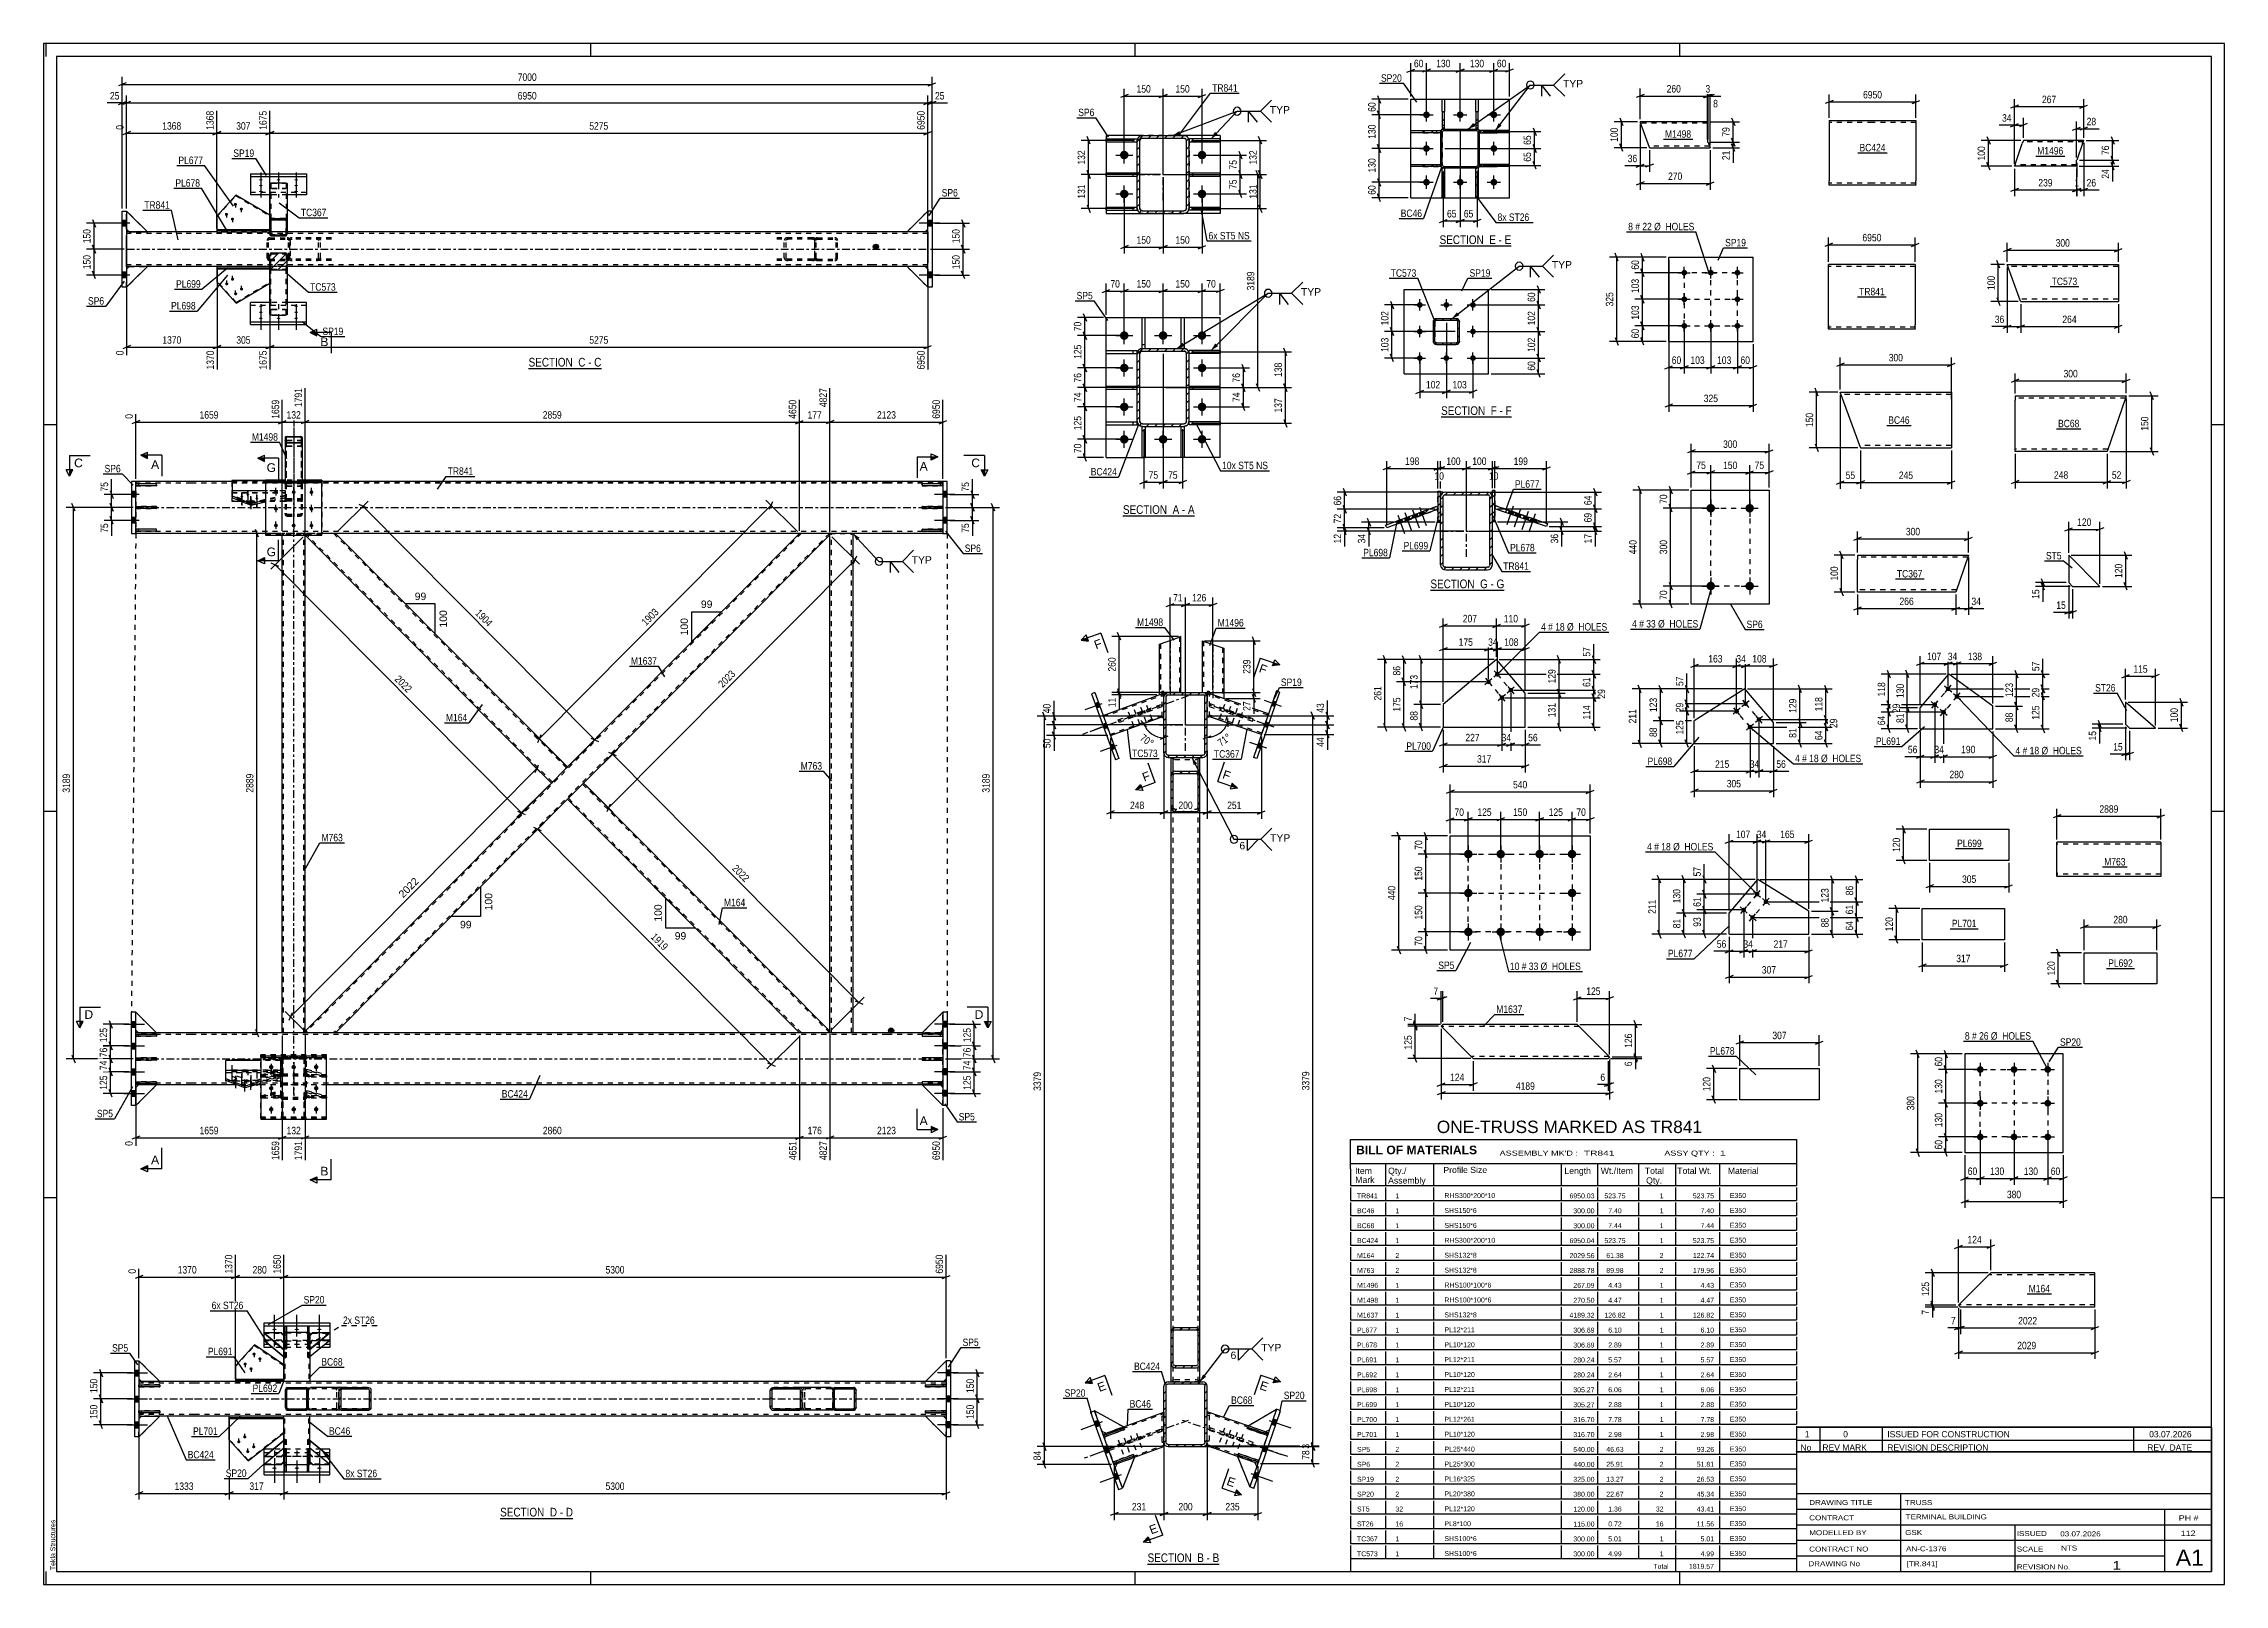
# Paper-space layout 'Layout1' of a CAD drawing. Header units: millimetres. Extents: x 0 to 841, y 0 to 594.
# The model-space entities are those that its viewports show. They can reach past a viewport. Long polylines and large blocks are cut down to what shows.
import ezdxf

# ---------------------------------------------------------------- set-up
doc = ezdxf.new("R2010")
doc.units = ezdxf.units.MM
doc.linetypes.add('DXK_LINE_DOT2', pattern=[3.9198, 1.9599, -1.9599])
doc.linetypes.add('DXK_LINE_DOT3', pattern=[5.9187, 2.979, -0.9799, 0.9799, -0.9799])
doc.layers.add('Viewport layer', color=7, linetype='Continuous', plot=False)
doc.styles.add('Arial', font='ARIAL.TTF', dxfattribs={"height": 0.2})
doc.styles.add('Arial Bold', font='ARIALBD.TTF', dxfattribs={"height": 0.2})
doc.styles.add('Arial Narrow', font='ARIALN.TTF', dxfattribs={"height": 0.2})

# ---------------------------------------------------------------- blocks, each defined once
blk = doc.blocks.new('Unknown-761545321-1129 - 18537')
at = {"color": 5, "linetype": 'Continuous'}
for p, q in [((841, 594), (0, 594)), ((0, 594), (0, 0)), ((1, 589), (1, 594)), ((836, 589), (5, 589)), ((5, 589), (5, 5)), ((211, 589), (211, 594)), ((421, 589), (421, 594)), ((631, 589), (631, 594)), ((836, 5), (836, 589)), ((841, 0), (841, 594)), ((5, 447), (0, 447)), ((841, 447), (836, 447)), ((5, 298), (0, 298)), ((841, 298), (836, 298)), ((5, 149), (0, 149)), ((841, 149), (836, 149)), ((0, 0), (841, 0)), ((1, 0), (1, 5)), ((5, 5), (836, 5)), ((211, 0), (211, 5)), ((421, 0), (421, 5)), ((631, 0), (631, 5))]:
    blk.add_line(p, q, dxfattribs=at)
at = {"color": 174, "linetype": 'Continuous', "style": 'Arial'}
blk.add_text('Tekla Structures', height=1.9102, rotation=90, dxfattribs=at).set_placement((4.5, 5.5))
blk = doc.blocks.new('Unknown-761545321-23310 - 18537')
at = {"color": 7, "linetype": 'Continuous'}
for p, q in [((504, 171.5), (676, 171.5)), ((504, 160.25), (504, 171.5)), ((676, 171.5), (676, 160.25)), ((504, 162.25), (676, 162.25)), ((504, 160.25), (504, 155.25)), ((517.5, 162.25), (517.5, 153.75)), ((536, 162.25), (536, 153.75)), ((585.28, 162.25), (585.28, 153.75)), ((599.28, 162.25), (599.28, 153.75)), ((615, 162.25), (615, 153.75)), ((629.28, 162.25), (629.28, 153.75)), ((646.28, 162.25), (646.28, 153.75)), ((676, 160.25), (676, 153.75)), ((504, 155.25), (504, 153.75)), ((504, 153.75), (676, 153.75)), ((504, 152.98), (504, 148)), ((517.5, 152.98), (517.5, 148)), ((536, 152.98), (536, 148)), ((585.28, 152.98), (585.28, 148)), ((599.28, 152.98), (599.28, 148)), ((615, 152.98), (615, 148)), ((629.28, 152.98), (629.28, 148)), ((646.28, 152.98), (646.28, 148)), ((676, 152.98), (676, 148)), ((504, 148), (676, 148)), ((504, 147.23), (504, 142.25)), ((517.5, 147.23), (517.5, 142.25)), ((536, 147.23), (536, 142.25)), ((585.28, 147.23), (585.28, 142.25)), ((599.28, 147.23), (599.28, 142.25)), ((615, 147.23), (615, 142.25)), ((629.28, 147.23), (629.28, 142.25)), ((646.28, 147.23), (646.28, 142.25)), ((676, 147.23), (676, 142.25)), ((504, 142.25), (676, 142.25)), ((504, 141.48), (504, 136.5)), ((504, 136.5), (676, 136.5)), ((504, 135.73), (504, 130.75)), ((517.5, 141.48), (517.5, 136.5)), ((517.5, 135.73), (517.5, 130.75)), ((536, 141.48), (536, 136.5)), ((536, 135.73), (536, 130.75)), ((585.28, 141.48), (585.28, 136.5)), ((585.28, 135.73), (585.28, 130.75)), ((599.28, 141.48), (599.28, 136.5)), ((599.28, 135.73), (599.28, 130.75)), ((615, 141.48), (615, 136.5)), ((615, 135.73), (615, 130.75)), ((629.28, 141.48), (629.28, 136.5)), ((629.28, 135.73), (629.28, 130.75)), ((646.28, 141.48), (646.28, 136.5)), ((646.28, 135.73), (646.28, 130.75)), ((676, 141.48), (676, 136.5)), ((676, 135.73), (676, 130.75)), ((504, 130.75), (676, 130.75)), ((504, 129.98), (504, 125)), ((517.5, 129.98), (517.5, 125)), ((536, 129.98), (536, 125)), ((585.28, 129.98), (585.28, 125)), ((599.28, 129.98), (599.28, 125)), ((615, 129.98), (615, 125)), ((629.28, 129.98), (629.28, 125)), ((646.28, 129.98), (646.28, 125)), ((676, 129.98), (676, 125)), ((504, 125), (676, 125)), ((504, 124.23), (504, 119.25)), ((504, 119.25), (676, 119.25)), ((504, 118.48), (504, 113.5)), ((517.5, 124.23), (517.5, 119.25)), ((517.5, 118.48), (517.5, 113.5)), ((536, 124.23), (536, 119.25)), ((536, 118.48), (536, 113.5)), ((585.28, 124.23), (585.28, 119.25)), ((585.28, 118.48), (585.28, 113.5)), ((599.28, 124.23), (599.28, 119.25)), ((599.28, 118.48), (599.28, 113.5)), ((615, 124.23), (615, 119.25)), ((615, 118.48), (615, 113.5)), ((629.28, 124.23), (629.28, 119.25)), ((629.28, 118.48), (629.28, 113.5)), ((646.28, 124.23), (646.28, 119.25)), ((646.28, 118.48), (646.28, 113.5)), ((676, 124.23), (676, 119.25)), ((676, 118.48), (676, 113.5)), ((504, 113.5), (676, 113.5)), ((504, 112.73), (504, 107.75)), ((517.5, 112.73), (517.5, 107.75)), ((536, 112.73), (536, 107.75)), ((585.28, 112.73), (585.28, 107.75)), ((599.28, 112.73), (599.28, 107.75)), ((615, 112.73), (615, 107.75)), ((629.28, 112.73), (629.28, 107.75)), ((646.28, 112.73), (646.28, 107.75)), ((676, 112.73), (676, 107.75)), ((504, 107.75), (676, 107.75)), ((504, 106.98), (504, 102)), ((504, 102), (676, 102)), ((504, 101.23), (504, 96.25)), ((517.5, 106.98), (517.5, 102)), ((517.5, 101.23), (517.5, 96.25)), ((536, 106.98), (536, 102)), ((536, 101.23), (536, 96.25)), ((585.28, 106.98), (585.28, 102)), ((585.28, 101.23), (585.28, 96.25)), ((599.28, 106.98), (599.28, 102)), ((599.28, 101.23), (599.28, 96.25)), ((615, 106.98), (615, 102)), ((615, 101.23), (615, 96.25)), ((629.28, 106.98), (629.28, 102)), ((629.28, 101.23), (629.28, 96.25)), ((646.28, 106.98), (646.28, 102)), ((646.28, 101.23), (646.28, 96.25)), ((676, 106.98), (676, 102)), ((676, 101.23), (676, 96.25)), ((504, 96.25), (676, 96.25)), ((504, 95.48), (504, 90.5)), ((517.5, 95.48), (517.5, 90.5)), ((536, 95.48), (536, 90.5)), ((585.28, 95.48), (585.28, 90.5)), ((599.28, 95.48), (599.28, 90.5)), ((615, 95.48), (615, 90.5)), ((629.28, 95.48), (629.28, 90.5)), ((646.28, 95.48), (646.28, 90.5)), ((676, 95.48), (676, 90.5)), ((504, 90.5), (676, 90.5)), ((504, 89.73), (504, 84.75)), ((504, 84.75), (676, 84.75)), ((517.5, 89.73), (517.5, 84.75)), ((536, 89.73), (536, 84.75)), ((585.28, 89.73), (585.28, 84.75)), ((599.28, 89.73), (599.28, 84.75)), ((615, 89.73), (615, 84.75)), ((629.28, 89.73), (629.28, 84.75)), ((646.28, 89.73), (646.28, 84.75)), ((676, 89.73), (676, 84.75)), ((504, 83.98), (504, 79)), ((504, 79), (676, 79)), ((504, 78.23), (504, 73.25)), ((517.5, 83.98), (517.5, 79)), ((517.5, 78.23), (517.5, 73.25)), ((536, 83.98), (536, 79)), ((536, 78.23), (536, 73.25)), ((585.28, 83.98), (585.28, 79)), ((585.28, 78.23), (585.28, 73.25)), ((599.28, 83.98), (599.28, 79)), ((599.28, 78.23), (599.28, 73.25)), ((615, 83.98), (615, 79)), ((615, 78.23), (615, 73.25)), ((629.28, 83.98), (629.28, 79)), ((629.28, 78.23), (629.28, 73.25)), ((646.28, 83.98), (646.28, 79)), ((646.28, 78.23), (646.28, 73.25)), ((676, 83.98), (676, 79)), ((676, 78.23), (676, 73.25)), ((504, 73.25), (676, 73.25)), ((504, 72.48), (504, 67.5)), ((504, 67.5), (676, 67.5)), ((517.5, 72.48), (517.5, 67.5)), ((536, 72.48), (536, 67.5)), ((585.28, 72.48), (585.28, 67.5)), ((599.28, 72.48), (599.28, 67.5)), ((615, 72.48), (615, 67.5)), ((629.28, 72.48), (629.28, 67.5)), ((646.28, 72.48), (646.28, 67.5)), ((676, 72.48), (676, 67.5)), ((504, 66.73), (504, 61.75)), ((504, 61.75), (676, 61.75)), ((504, 60.98), (504, 56)), ((517.5, 66.73), (517.5, 61.75)), ((517.5, 60.98), (517.5, 56)), ((536, 66.73), (536, 61.75)), ((536, 60.98), (536, 56)), ((585.28, 66.73), (585.28, 61.75)), ((585.28, 60.98), (585.28, 56)), ((599.28, 66.73), (599.28, 61.75)), ((599.28, 60.98), (599.28, 56)), ((615, 66.73), (615, 61.75)), ((615, 60.98), (615, 56)), ((629.28, 66.73), (629.28, 61.75)), ((629.28, 60.98), (629.28, 56)), ((646.28, 66.73), (646.28, 61.75)), ((646.28, 60.98), (646.28, 56)), ((676, 66.73), (676, 61.75)), ((676, 60.98), (676, 56)), ((504, 56), (676, 56)), ((504, 55.23), (504, 50.25)), ((517.5, 55.23), (517.5, 50.25)), ((536, 55.23), (536, 50.25)), ((585.28, 55.23), (585.28, 50.25)), ((599.28, 55.23), (599.28, 50.25)), ((615, 55.23), (615, 50.25)), ((629.28, 55.23), (629.28, 50.25)), ((646.28, 55.23), (646.28, 50.25)), ((676, 55.23), (676, 50.25)), ((504, 50.25), (676, 50.25)), ((504, 49.48), (504, 44.5)), ((504, 44.5), (676, 44.5)), ((504, 43.73), (504, 38.75)), ((517.5, 49.48), (517.5, 44.5)), ((517.5, 43.73), (517.5, 38.75)), ((536, 49.48), (536, 44.5)), ((536, 43.73), (536, 38.75)), ((585.28, 49.48), (585.28, 44.5)), ((585.28, 43.73), (585.28, 38.75)), ((599.28, 49.48), (599.28, 44.5)), ((599.28, 43.73), (599.28, 38.75)), ((615, 49.48), (615, 44.5)), ((615, 43.73), (615, 38.75)), ((629.28, 49.48), (629.28, 44.5)), ((629.28, 43.73), (629.28, 38.75)), ((646.28, 49.48), (646.28, 44.5)), ((646.28, 43.73), (646.28, 38.75)), ((676, 49.48), (676, 44.5)), ((676, 43.73), (676, 38.75)), ((504, 38.75), (676, 38.75)), ((504, 37.98), (504, 33)), ((517.5, 37.98), (517.5, 33)), ((536, 37.98), (536, 33)), ((585.28, 37.98), (585.28, 33)), ((599.28, 37.98), (599.28, 33)), ((615, 37.98), (615, 33)), ((629.28, 37.98), (629.28, 33)), ((646.28, 37.98), (646.28, 33)), ((676, 37.98), (676, 33)), ((504, 33), (676, 33)), ((504, 32.23), (504, 27.25)), ((504, 27.25), (676, 27.25)), ((504, 26.48), (504, 21.5)), ((517.5, 32.23), (517.5, 27.25)), ((517.5, 26.48), (517.5, 21.5)), ((536, 32.23), (536, 27.25)), ((536, 26.48), (536, 21.5)), ((585.28, 32.23), (585.28, 27.25)), ((585.28, 26.48), (585.28, 21.5)), ((599.28, 32.23), (599.28, 27.25)), ((599.28, 26.48), (599.28, 21.5)), ((615, 32.23), (615, 27.25)), ((615, 26.48), (615, 21.5)), ((629.28, 32.23), (629.28, 27.25)), ((629.28, 26.48), (629.28, 21.5)), ((646.28, 32.23), (646.28, 27.25)), ((646.28, 26.48), (646.28, 21.5)), ((676, 32.23), (676, 27.25)), ((676, 26.48), (676, 21.5)), ((504, 21.5), (676, 21.5)), ((504, 20.73), (504, 15.75)), ((517.5, 20.73), (517.5, 15.75)), ((536, 20.73), (536, 15.75)), ((585.28, 20.73), (585.28, 15.75)), ((599.28, 20.73), (599.28, 15.75)), ((615, 20.73), (615, 15.75)), ((629.28, 20.73), (629.28, 15.75)), ((646.28, 20.73), (646.28, 15.75)), ((676, 20.73), (676, 15.75)), ((504, 15.75), (676, 15.75)), ((504, 14.98), (504, 10)), ((504, 10), (676, 10)), ((504, 10), (676, 10)), ((504, 10), (504, 5)), ((517.5, 14.98), (517.5, 10)), ((536, 14.98), (536, 10)), ((585.28, 14.98), (585.28, 10)), ((599.28, 14.98), (599.28, 10)), ((615, 14.98), (615, 10)), ((629.28, 14.98), (629.28, 10)), ((629.28, 10), (629.28, 5)), ((646.28, 14.98), (646.28, 10)), ((646.28, 10), (646.28, 5)), ((676, 14.98), (676, 10)), ((676, 10), (676, 5)), ((504, 5), (676, 5))]:
    blk.add_line(p, q, dxfattribs=at)
at = {"color": 7}
for s, height, style, p in [('BILL OF MATERIALS', 3.3405, 'Arial Bold', (506.15, 165.81)), ('Profile Size', 2.3877, 'Arial', (539.81, 158.58)), ('Mark', 2.388, 'Arial', (505.84, 154.75))]:
    blk.add_text(s, height=height, dxfattribs=dict(at, style=style)).set_placement(p)
at = {"color": 7, "linetype": 'Continuous'}
for s, height, style, p in [('Item', 2.388, 'Arial', (505.75, 158.25)), ('Qty./', 2.388, 'Arial', (518.5, 158.25)), ('Length', 2.388, 'Arial', (586.5, 158.25)), ('Wt./Item', 2.388, 'Arial', (600.5, 158.25)), ('Total', 2.388, 'Arial', (617.5, 158.25)), ('Total Wt.', 2.388, 'Arial', (630, 158.25)), ('Material', 2.388, 'Arial', (649.5, 158.25)), ('Assembly', 2.388, 'Arial', (518.5, 154.52)), ('Qty.', 2.388, 'Arial', (618, 154.52)), ('TR841', 1.91, 'Arial', (506.5, 148.84)), ('BC46', 1.91, 'Arial', (506.5, 143.09)), ('1', 1.91, 'Arial', (521.31, 148.84)), ('1', 1.91, 'Arial', (521.31, 143.09)), ('SHS150*6', 1.91, 'Arial', (540.21, 143.19)), ('RHS300*200*10', 1.9102, 'Arial', (540.21, 148.94)), ('6950.03', 1.91, 'Arial', (588.45, 148.81)), ('300.00', 1.91, 'Arial', (589.93, 143.06)), ('523.75', 1.91, 'Arial', (601.9, 148.84)), ('7.40', 1.91, 'Arial', (603.39, 143.09)), ('1', 1.91, 'Arial', (623.22, 148.84)), ('1', 1.91, 'Arial', (623.22, 143.09)), ('523.75', 1.91, 'Arial', (636.03, 148.84)), ('7.40', 1.91, 'Arial', (639, 143.09)), ('E350', 1.91, 'Arial', (650.31, 148.98)), ('E350', 1.91, 'Arial', (650.31, 143.23)), ('BC68', 1.91, 'Arial', (506.5, 137.34)), ('1', 1.91, 'Arial', (521.31, 137.34)), ('SHS150*6', 1.91, 'Arial', (540.21, 137.44)), ('300.00', 1.91, 'Arial', (589.93, 137.31)), ('7.44', 1.91, 'Arial', (603.39, 137.34)), ('1', 1.91, 'Arial', (623.22, 137.34)), ('7.44', 1.91, 'Arial', (639, 137.34)), ('E350', 1.91, 'Arial', (650.31, 137.48)), ('BC424', 1.91, 'Arial', (506.5, 131.59)), ('M164', 1.91, 'Arial', (506.5, 125.84)), ('2', 1.91, 'Arial', (521.31, 125.84)), ('1', 1.91, 'Arial', (521.31, 131.59)), ('SHS132*8', 1.91, 'Arial', (540.21, 125.94)), ('RHS300*200*10', 1.9102, 'Arial', (540.21, 131.69)), ('6950.04', 1.91, 'Arial', (588.45, 131.56)), ('2029.56', 1.91, 'Arial', (588.45, 125.81)), ('523.75', 1.91, 'Arial', (601.9, 131.59)), ('61.38', 1.91, 'Arial', (602.64, 125.84)), ('2', 1.91, 'Arial', (623.22, 125.84)), ('1', 1.91, 'Arial', (623.22, 131.59)), ('523.75', 1.91, 'Arial', (636.03, 131.59)), ('122.74', 1.91, 'Arial', (636.03, 125.84)), ('E350', 1.91, 'Arial', (650.31, 131.73)), ('E350', 1.91, 'Arial', (650.31, 125.98)), ('M763', 1.91, 'Arial', (506.5, 120.09)), ('2', 1.91, 'Arial', (521.31, 120.09)), ('SHS132*8', 1.91, 'Arial', (540.21, 120.19)), ('2888.78', 1.91, 'Arial', (588.45, 120.06)), ('89.98', 1.91, 'Arial', (602.64, 120.09)), ('2', 1.91, 'Arial', (623.22, 120.09)), ('179.96', 1.91, 'Arial', (636.03, 120.09)), ('E350', 1.91, 'Arial', (650.31, 120.23)), ('M1496', 1.91, 'Arial', (506.5, 114.34)), ('M1498', 1.91, 'Arial', (506.5, 108.59)), ('1', 1.91, 'Arial', (521.31, 114.34)), ('1', 1.91, 'Arial', (521.31, 108.59)), ('RHS100*100*6', 1.9102, 'Arial', (540.21, 114.44)), ('RHS100*100*6', 1.9102, 'Arial', (540.21, 108.69)), ('267.09', 1.91, 'Arial', (589.93, 114.31)), ('270.50', 1.91, 'Arial', (589.93, 108.56)), ('4.43', 1.91, 'Arial', (603.39, 114.34)), ('4.47', 1.91, 'Arial', (603.39, 108.59)), ('1', 1.91, 'Arial', (623.22, 114.34)), ('1', 1.91, 'Arial', (623.22, 108.59)), ('4.43', 1.91, 'Arial', (639, 114.34)), ('4.47', 1.91, 'Arial', (639, 108.59)), ('E350', 1.91, 'Arial', (650.31, 114.48)), ('E350', 1.91, 'Arial', (650.31, 108.73)), ('M1637', 1.91, 'Arial', (506.5, 102.84)), ('1', 1.91, 'Arial', (521.31, 102.84)), ('SHS132*8', 1.91, 'Arial', (540.21, 102.94)), ('4189.32', 1.91, 'Arial', (588.45, 102.81)), ('126.82', 1.91, 'Arial', (601.9, 102.84)), ('1', 1.91, 'Arial', (623.22, 102.84)), ('126.82', 1.91, 'Arial', (636.03, 102.84)), ('E350', 1.91, 'Arial', (650.31, 102.98)), ('PL677', 1.91, 'Arial', (506.5, 97.09)), ('PL678', 1.91, 'Arial', (506.5, 91.34)), ('1', 1.91, 'Arial', (521.31, 97.09)), ('1', 1.91, 'Arial', (521.31, 91.34)), ('PL12*211', 1.91, 'Arial', (540.21, 97.19)), ('PL10*120', 1.91, 'Arial', (540.21, 91.44)), ('306.69', 1.91, 'Arial', (589.93, 97.06)), ('306.69', 1.91, 'Arial', (589.93, 91.31)), ('6.10', 1.91, 'Arial', (603.39, 97.09)), ('2.89', 1.91, 'Arial', (603.39, 91.34)), ('1', 1.91, 'Arial', (623.22, 97.09)), ('1', 1.91, 'Arial', (623.22, 91.34)), ('2.89', 1.91, 'Arial', (639, 91.34)), ('6.10', 1.91, 'Arial', (639, 97.09)), ('E350', 1.91, 'Arial', (650.31, 97.23)), ('E350', 1.91, 'Arial', (650.31, 91.48)), ('PL691', 1.91, 'Arial', (506.5, 85.59)), ('1', 1.91, 'Arial', (521.31, 85.59)), ('PL12*211', 1.91, 'Arial', (540.21, 85.69)), ('280.24', 1.91, 'Arial', (589.93, 85.56)), ('5.57', 1.91, 'Arial', (603.39, 85.59)), ('1', 1.91, 'Arial', (623.22, 85.59)), ('5.57', 1.91, 'Arial', (639, 85.59)), ('E350', 1.91, 'Arial', (650.31, 85.73)), ('PL692', 1.91, 'Arial', (506.5, 79.84)), ('PL698', 1.91, 'Arial', (506.5, 74.09)), ('1', 1.91, 'Arial', (521.31, 79.84)), ('1', 1.91, 'Arial', (521.31, 74.09)), ('PL10*120', 1.91, 'Arial', (540.21, 79.94)), ('PL12*211', 1.91, 'Arial', (540.21, 74.19)), ('305.27', 1.91, 'Arial', (589.93, 74.06)), ('280.24', 1.91, 'Arial', (589.93, 79.81)), ('2.64', 1.91, 'Arial', (603.39, 79.84)), ('6.06', 1.91, 'Arial', (603.39, 74.09)), ('1', 1.91, 'Arial', (623.22, 79.84)), ('1', 1.91, 'Arial', (623.22, 74.09)), ('2.64', 1.91, 'Arial', (639, 79.84)), ('6.06', 1.91, 'Arial', (639, 74.09)), ('E350', 1.91, 'Arial', (650.31, 79.98)), ('E350', 1.91, 'Arial', (650.31, 74.23)), ('PL699', 1.91, 'Arial', (506.5, 68.34)), ('1', 1.91, 'Arial', (521.31, 68.34)), ('PL10*120', 1.91, 'Arial', (540.21, 68.44)), ('305.27', 1.91, 'Arial', (589.93, 68.31)), ('2.88', 1.91, 'Arial', (603.39, 68.34)), ('1', 1.91, 'Arial', (623.22, 68.34)), ('2.88', 1.91, 'Arial', (639, 68.34)), ('E350', 1.91, 'Arial', (650.31, 68.48)), ('PL700', 1.91, 'Arial', (506.5, 62.59)), ('1', 1.91, 'Arial', (521.31, 62.59)), ('PL12*261', 1.91, 'Arial', (540.21, 62.69)), ('PL10*120', 1.91, 'Arial', (540.21, 56.94)), ('316.70', 1.91, 'Arial', (589.93, 62.56)), ('7.78', 1.91, 'Arial', (603.39, 62.59)), ('1', 1.91, 'Arial', (623.22, 62.59)), ('7.78', 1.91, 'Arial', (639, 62.59)), ('E350', 1.91, 'Arial', (650.31, 62.73)), ('E350', 1.91, 'Arial', (650.31, 56.98)), ('SP5', 1.91, 'Arial', (506.5, 51.09)), ('PL701', 1.91, 'Arial', (506.5, 56.84)), ('2', 1.91, 'Arial', (521.31, 51.09)), ('1', 1.91, 'Arial', (521.31, 56.84)), ('PL25*440', 1.91, 'Arial', (540.21, 51.19)), ('316.70', 1.91, 'Arial', (589.93, 56.81)), ('540.00', 1.91, 'Arial', (589.93, 51.06)), ('46.63', 1.91, 'Arial', (602.64, 51.09)), ('2.98', 1.91, 'Arial', (603.39, 56.84)), ('2', 1.91, 'Arial', (623.22, 51.09)), ('1', 1.91, 'Arial', (623.22, 56.84)), ('93.26', 1.91, 'Arial', (637.52, 51.09)), ('2.98', 1.91, 'Arial', (639, 56.84)), ('E350', 1.91, 'Arial', (650.31, 51.23)), ('SP6', 1.91, 'Arial', (506.5, 45.34)), ('2', 1.91, 'Arial', (521.31, 45.34)), ('PL25*300', 1.91, 'Arial', (540.21, 45.44)), ('440.00', 1.91, 'Arial', (589.93, 45.3)), ('25.91', 1.91, 'Arial', (602.64, 45.34)), ('2', 1.91, 'Arial', (623.22, 45.34)), ('51.81', 1.91, 'Arial', (637.52, 45.34)), ('E350', 1.91, 'Arial', (650.31, 45.48)), ('SP19', 1.91, 'Arial', (506.5, 39.59)), ('SP20', 1.91, 'Arial', (506.5, 33.84)), ('2', 1.91, 'Arial', (521.31, 39.59)), ('2', 1.91, 'Arial', (521.31, 33.84)), ('PL16*325', 1.91, 'Arial', (540.21, 39.69)), ('PL20*380', 1.91, 'Arial', (540.21, 33.94)), ('325.00', 1.91, 'Arial', (589.93, 39.55)), ('380.00', 1.91, 'Arial', (589.93, 33.8)), ('22.67', 1.91, 'Arial', (602.64, 33.84)), ('13.27', 1.91, 'Arial', (602.64, 39.59)), ('2', 1.91, 'Arial', (623.22, 39.59)), ('2', 1.91, 'Arial', (623.22, 33.84)), ('45.34', 1.91, 'Arial', (637.52, 33.84)), ('26.53', 1.91, 'Arial', (637.52, 39.59)), ('E350', 1.91, 'Arial', (650.31, 39.73)), ('E350', 1.91, 'Arial', (650.31, 33.98)), ('ST5', 1.91, 'Arial', (506.5, 28.09)), ('32', 1.91, 'Arial', (521.31, 28.09)), ('PL12*120', 1.91, 'Arial', (540.21, 28.19)), ('120.00', 1.91, 'Arial', (589.93, 28.05)), ('1.36', 1.91, 'Arial', (603.39, 28.09)), ('32', 1.91, 'Arial', (621.74, 28.09)), ('43.41', 1.91, 'Arial', (637.52, 28.09)), ('E350', 1.91, 'Arial', (650.31, 28.23)), ('TC367', 1.91, 'Arial', (506.5, 16.59)), ('ST26', 1.91, 'Arial', (506.5, 22.34)), ('16', 1.91, 'Arial', (521.31, 22.34)), ('1', 1.91, 'Arial', (521.31, 16.59)), ('SHS100*6', 1.91, 'Arial', (540.21, 16.69)), ('PL8*100', 1.91, 'Arial', (540.21, 22.44)), ('300.00', 1.91, 'Arial', (589.93, 16.55)), ('115.00', 1.91, 'Arial', (589.93, 22.3)), ('0.72', 1.91, 'Arial', (603.39, 22.34)), ('5.01', 1.91, 'Arial', (603.39, 16.59)), ('16', 1.91, 'Arial', (621.74, 22.34)), ('1', 1.91, 'Arial', (623.22, 16.59)), ('11.56', 1.91, 'Arial', (637.52, 22.34)), ('5.01', 1.91, 'Arial', (639, 16.59)), ('E350', 1.91, 'Arial', (650.31, 22.48)), ('E350', 1.91, 'Arial', (650.31, 16.73)), ('TC573', 1.91, 'Arial', (506.5, 10.84)), ('1', 1.91, 'Arial', (521.31, 10.84)), ('SHS100*6', 1.91, 'Arial', (540.21, 10.94)), ('300.00', 1.91, 'Arial', (589.93, 10.8)), ('4.99', 1.91, 'Arial', (603.39, 10.84)), ('1', 1.91, 'Arial', (623.22, 10.84)), ('4.99', 1.91, 'Arial', (639, 10.84)), ('E350', 1.91, 'Arial', (650.31, 10.98)), ('Total', 1.909, 'Arial Narrow', (620.83, 6)), ('1819.57', 1.91, 'Arial', (634.52, 6))]:
    blk.add_text(s, height=height, dxfattribs=dict(at, style=style)).set_placement(p)
at = {"color": 7, "linetype": 'Continuous', "style": 'Arial Narrow'}
for s, height, width, p in [("ASSEMBLY MK'D :", 1.9089, 1.6, (561.5, 165.3)), ('TR841', 1.909, 1.794707, (594, 165.3)), ('ASSY QTY :', 1.909, 1.6, (625, 165.3)), ('1', 1.91, 1.794707, (646.5, 165.3))]:
    blk.add_text(s, height=height, dxfattribs=dict(at, width=width)).set_placement(p)
blk = doc.blocks.new('Unknown-761545321-23311 - 18537')
at = {"color": 2, "linetype": 'Continuous'}
blk.add_line((530, 171.5), (647.5, 171.5), dxfattribs=at)
at = {"color": 7, "style": 'Arial'}
blk.add_text('ONE-TRUSS MARKED AS TR841', height=4.7754, dxfattribs=at).set_placement((537.26, 174))
blk = doc.blocks.new('Unknown-761545321-23312 - 18537')
at = {"color": 7, "linetype": 'Continuous'}
for p, q in [((676, 51.05), (676, 5)), ((676, 51.05), (836, 51.05)), ((836, 51), (836, 5)), ((676, 35), (836, 35)), ((716.14, 35), (716.14, 5)), ((676, 29), (836, 29)), ((818, 5.05), (818, 29.05)), ((676, 23), (836, 23)), ((676, 17), (836, 17)), ((760.14, 23), (760.14, 5)), ((676, 11), (818, 11)), ((676, 5), (836, 5))]:
    blk.add_line(p, q, dxfattribs=at)
at = {"color": 7, "style": 'Arial Narrow'}
for s, height, width, p in [('CONTRACT', 1.909, 1.425378, (680.88, 24.71)), ('DRAWING TITLE', 1.9089, 1.425378, (680.88, 30.61)), ('TRUSS', 1.909, 1.425378, (717.81, 30.59)), ('TERMINAL BUILDING', 1.9089, 1.425378, (718.06, 25.07)), ('MODELLED BY', 1.9089, 1.425378, (680.88, 18.98)), ('GSK', 1.909, 1.425378, (717.88, 19.04)), ('ISSUED', 1.909, 1.425378, (760.94, 18.64)), ('03.07.2026', 1.909, 1.425378, (777.69, 18.52)), ('DRAWING No', 1.909, 1.425378, (680.56, 7)), ('CONTRACT NO', 1.9089, 1.425378, (680.88, 12.66)), ('AN-C-1376', 1.909, 1.425378, (718.23, 12.78)), ('[TR.841]', 1.909, 1.425378, (718.46, 6.99)), ('SCALE', 1.909, 1.425378, (760.94, 12.65)), ('1', 3.34, 1.5, (797.91, 5.68)), ('A1', 6.204, 1.25, (822.24, 7.2)), ('REVISION No.', 1.9089, 1.425378, (760.94, 5.77))]:
    blk.add_text(s, height=height, dxfattribs=dict(at, width=width)).set_placement(p)
at = {"color": 7, "linetype": 'Continuous', "style": 'Arial Narrow'}
for s, height, width, p in [('PH #', 2.1, 1.42538, (823.4, 24.55)), ('112', 2.1, 1.42538, (824.19, 18.65)), ('NTS', 1.909, 1.425378, (778, 13.05))]:
    blk.add_text(s, height=height, dxfattribs=dict(at, width=width)).set_placement(p)
blk = doc.blocks.new('Unknown-761545321-23313 - 18537')
at = {"color": 7, "linetype": 'Continuous'}
for p, q in [((676, 60.55), (836, 60.55)), ((836, 60.55), (676, 60.55)), ((676, 60.55), (676, 55.55)), ((685, 60.55), (685, 55.55)), ((709, 60.55), (709, 55.55)), ((806, 60.55), (806, 55.55)), ((836, 60.55), (836, 55.55)), ((676, 55.55), (836, 55.55)), ((676, 55.55), (676, 51.05)), ((676, 55.55), (836, 55.55)), ((836, 51.05), (676, 51.05)), ((685, 55.55), (685, 51.05)), ((709, 55.55), (709, 51.05)), ((806, 55.55), (806, 51.05)), ((836, 55.55), (836, 51.05))]:
    blk.add_line(p, q, dxfattribs=at)
at = {"color": 7, "linetype": 'Continuous', "style": 'Arial Narrow'}
for s, height, width, p in [('1', 2.39, 1.196471, (679.16, 56.7)), ('0', 2.39, 1.196471, (694, 56.7)), ('ISSUED FOR CONSTRUCTION', 2.3861, 1.196471, (711, 56.7)), ('03.07.2026', 2.386, 1.196471, (812, 56.7)), ('No', 2.386, 1.2, (677.54, 51.55)), ('REV MARK', 2.386, 1.2, (686, 51.55)), ('REVISION DESCRIPTION', 2.3861, 1.2, (711, 51.55)), ('REV. DATE', 2.386, 1.2, (811.28, 51.55))]:
    blk.add_text(s, height=height, dxfattribs=dict(at, width=width)).set_placement(p)
blk = doc.blocks.new('Unknown-761545321-19 - 2342')
at = {"color": 6, "linetype": 'Continuous'}
blk.add_line((187.03, 468.76), (215.1, 468.76), dxfattribs=at)
at = {"color": 0, "linetype": 'Continuous'}
blk.add_wipeout([(205.14, 469.51), (205.14, 473.01), (187.03, 473.01), (187.03, 469.51)], dxfattribs=at)
blk.add_wipeout([(208.96, 469.51), (208.96, 473.01), (206.19, 473.01), (206.19, 469.51)], dxfattribs=at)
at = {"color": 7, "linetype": 'Continuous', "style": 'Arial Narrow'}
blk.add_text('SECTION ', height=3.34, dxfattribs=at).set_placement((187.03, 469.51))
at = {"color": 0, "linetype": 'Continuous'}
blk.add_wipeout([(211.28, 469.51), (211.28, 473.01), (210.01, 473.01), (210.01, 469.51)], dxfattribs=at)
blk.add_wipeout([(215.1, 469.51), (215.1, 473.01), (212.33, 473.01), (212.33, 469.51)], dxfattribs=at)
at = {"color": 7, "linetype": 'Continuous', "style": 'Arial Narrow'}
for s, p in [('C', (206.19, 469.51)), ('-', (210.01, 469.51)), ('C', (212.33, 469.51))]:
    blk.add_text(s, height=3.34, dxfattribs=at).set_placement(p)
blk = doc.blocks.new('Unknown-761545321-12 - 1939')
at = {"color": 6, "linetype": 'Continuous'}
blk.add_line((176.07, 25.42), (204.14, 25.42), dxfattribs=at)
at = {"color": 0, "linetype": 'Continuous'}
blk.add_wipeout([(194.18, 26.17), (194.18, 29.67), (176.07, 29.67), (176.07, 26.17)], dxfattribs=at)
blk.add_wipeout([(197.99, 26.17), (197.99, 29.67), (195.23, 29.67), (195.23, 26.17)], dxfattribs=at)
at = {"color": 7, "linetype": 'Continuous', "style": 'Arial Narrow'}
blk.add_text('SECTION ', height=3.34, dxfattribs=at).set_placement((176.07, 26.17))
at = {"color": 0, "linetype": 'Continuous'}
blk.add_wipeout([(200.32, 26.17), (200.32, 29.67), (199.04, 29.67), (199.04, 26.17)], dxfattribs=at)
blk.add_wipeout([(204.14, 26.17), (204.14, 29.67), (201.37, 29.67), (201.37, 26.17)], dxfattribs=at)
at = {"color": 7, "linetype": 'Continuous', "style": 'Arial Narrow'}
for s, p in [('D', (195.23, 26.17)), ('-', (199.04, 26.17)), ('D', (201.37, 26.17))]:
    blk.add_text(s, height=3.34, dxfattribs=at).set_placement(p)
blk = doc.blocks.new('Unknown-761545321-13 - 15366')
at = {"color": 6, "linetype": 'Continuous'}
blk.add_line((538.36, 515.99), (566, 515.99), dxfattribs=at)
at = {"color": 0, "linetype": 'Continuous'}
blk.add_wipeout([(556.47, 516.74), (556.47, 520.24), (538.36, 520.24), (538.36, 516.74)], dxfattribs=at)
blk.add_wipeout([(560.07, 516.74), (560.07, 520.24), (557.52, 520.24), (557.52, 516.74)], dxfattribs=at)
at = {"color": 7, "linetype": 'Continuous', "style": 'Arial Narrow'}
blk.add_text('SECTION ', height=3.34, dxfattribs=at).set_placement((538.36, 516.74))
at = {"color": 0, "linetype": 'Continuous'}
blk.add_wipeout([(562.4, 516.74), (562.4, 520.24), (561.12, 520.24), (561.12, 516.74)], dxfattribs=at)
blk.add_wipeout([(566, 516.74), (566, 520.24), (563.45, 520.24), (563.45, 516.74)], dxfattribs=at)
at = {"color": 7, "linetype": 'Continuous', "style": 'Arial Narrow'}
for s, p in [('E', (557.52, 516.74)), ('-', (561.12, 516.74)), ('E', (563.45, 516.74))]:
    blk.add_text(s, height=3.34, dxfattribs=at).set_placement(p)
blk = doc.blocks.new('Unknown-761545321-14 - 15485')
at = {"color": 6, "linetype": 'Continuous'}
blk.add_line((538.92, 450.09), (566.13, 450.09), dxfattribs=at)
at = {"color": 0, "linetype": 'Continuous'}
blk.add_wipeout([(557.02, 450.84), (557.02, 454.34), (538.92, 454.34), (538.92, 450.84)], dxfattribs=at)
blk.add_wipeout([(560.42, 450.84), (560.42, 454.34), (558.07, 454.34), (558.07, 450.84)], dxfattribs=at)
at = {"color": 7, "linetype": 'Continuous', "style": 'Arial Narrow'}
blk.add_text('SECTION ', height=3.34, dxfattribs=at).set_placement((538.92, 450.84))
at = {"color": 0, "linetype": 'Continuous'}
blk.add_wipeout([(562.74, 450.84), (562.74, 454.34), (561.47, 454.34), (561.47, 450.84)], dxfattribs=at)
blk.add_wipeout([(566.13, 450.84), (566.13, 454.34), (563.79, 454.34), (563.79, 450.84)], dxfattribs=at)
at = {"color": 7, "linetype": 'Continuous', "style": 'Arial Narrow'}
for s, p in [('F', (558.07, 450.84)), ('F', (563.79, 450.84)), ('-', (561.47, 450.84))]:
    blk.add_text(s, height=3.34, dxfattribs=at).set_placement(p)
blk = doc.blocks.new('Unknown-761545321-21 - 13300')
at = {"color": 6, "linetype": 'Continuous'}
blk.add_line((425.75, 7.84), (453.4, 7.84), dxfattribs=at)
at = {"color": 0, "linetype": 'Continuous'}
blk.add_wipeout([(443.86, 8.59), (443.86, 12.09), (425.75, 12.09), (425.75, 8.59)], dxfattribs=at)
blk.add_wipeout([(447.46, 8.59), (447.46, 12.09), (444.91, 12.09), (444.91, 8.59)], dxfattribs=at)
at = {"color": 7, "linetype": 'Continuous', "style": 'Arial Narrow'}
blk.add_text('SECTION ', height=3.34, dxfattribs=at).set_placement((425.75, 8.59))
at = {"color": 0, "linetype": 'Continuous'}
blk.add_wipeout([(449.79, 8.59), (449.79, 12.09), (448.51, 12.09), (448.51, 8.59)], dxfattribs=at)
blk.add_wipeout([(453.4, 8.59), (453.4, 12.09), (450.84, 12.09), (450.84, 8.59)], dxfattribs=at)
at = {"color": 7, "linetype": 'Continuous', "style": 'Arial Narrow'}
for s, p in [('B', (444.91, 8.59)), ('-', (448.51, 8.59)), ('B', (450.84, 8.59))]:
    blk.add_text(s, height=3.34, dxfattribs=at).set_placement(p)
blk = doc.blocks.new('Unknown-761545321-22 - 14480')
at = {"color": 6, "linetype": 'Continuous'}
blk.add_line((534.81, 383.3), (563.31, 383.3), dxfattribs=at)
at = {"color": 0, "linetype": 'Continuous'}
blk.add_wipeout([(552.92, 384.05), (552.92, 387.55), (534.81, 387.55), (534.81, 384.05)], dxfattribs=at)
blk.add_wipeout([(556.96, 384.05), (556.96, 387.55), (553.97, 387.55), (553.97, 384.05)], dxfattribs=at)
at = {"color": 7, "linetype": 'Continuous', "style": 'Arial Narrow'}
blk.add_text('SECTION ', height=3.34, dxfattribs=at).set_placement((534.81, 384.05))
at = {"color": 0, "linetype": 'Continuous'}
blk.add_wipeout([(559.28, 384.05), (559.28, 387.55), (558.01, 387.55), (558.01, 384.05)], dxfattribs=at)
blk.add_wipeout([(563.31, 384.05), (563.31, 387.55), (560.33, 387.55), (560.33, 384.05)], dxfattribs=at)
at = {"color": 7, "linetype": 'Continuous', "style": 'Arial Narrow'}
for s, p in [('G', (553.97, 384.05)), ('G', (560.33, 384.05)), ('-', (558.01, 384.05))]:
    blk.add_text(s, height=3.34, dxfattribs=at).set_placement(p)
blk = doc.blocks.new('Unknown-761545321-29 - 15657')
at = {"color": 6, "linetype": 'Continuous'}
blk.add_line((416.23, 411.94), (443.88, 411.94), dxfattribs=at)
at = {"color": 0, "linetype": 'Continuous'}
blk.add_wipeout([(434.34, 412.69), (434.34, 416.19), (416.23, 416.19), (416.23, 412.69)], dxfattribs=at)
blk.add_wipeout([(437.95, 412.69), (437.95, 416.19), (435.39, 416.19), (435.39, 412.69)], dxfattribs=at)
at = {"color": 7, "linetype": 'Continuous', "style": 'Arial Narrow'}
blk.add_text('SECTION ', height=3.34, dxfattribs=at).set_placement((416.23, 412.69))
at = {"color": 0, "linetype": 'Continuous'}
blk.add_wipeout([(440.27, 412.69), (440.27, 416.19), (439, 416.19), (439, 412.69)], dxfattribs=at)
blk.add_wipeout([(443.88, 412.69), (443.88, 416.19), (441.32, 416.19), (441.32, 412.69)], dxfattribs=at)
at = {"color": 7, "linetype": 'Continuous', "style": 'Arial Narrow'}
for s, p in [('A', (435.39, 412.69)), ('-', (439, 412.69)), ('A', (441.32, 412.69))]:
    blk.add_text(s, height=3.34, dxfattribs=at).set_placement(p)
blk = doc.blocks.new('Part-761545321-5117 - 5113')
at = {"color": 2, "linetype": 'Continuous'}
for p, q in [((699.48, 396.85), (699.48, 395.14)), ((699.48, 396.85), (742.34, 396.85)), ((742.16, 396.35), (737.42, 382.57)), ((742.29, 396.72), (742.16, 396.35)), ((742.34, 396.85), (742.29, 396.72)), ((699.48, 384.28), (699.48, 395.14)), ((699.48, 382.7), (699.48, 384.28)), ((699.48, 382.57), (699.48, 382.7)), ((737.42, 382.57), (699.48, 382.57))]:
    blk.add_line(p, q, dxfattribs=at)
at = {"color": 7, "linetype": 'DXK_LINE_DOT2'}
for p, q in [((699.48, 396.85), (699.48, 396.72)), ((699.48, 396.72), (699.48, 396.35)), ((742.04, 395.99), (699.48, 395.99)), ((699.48, 383.07), (699.48, 384.28)), ((737.71, 383.42), (699.48, 383.42))]:
    blk.add_line(p, q, dxfattribs=at)
blk = doc.blocks.new('Part-761545321-2372 - 2342')
at = {"linetype": 'Continuous'}
h = blk.add_hatch(dxfattribs=at)
h.set_pattern_fill('', scale=0.7, style=0, pattern_type=0)
h.set_pattern_definition([(45, (93.6767, 506.9017), (-1.57154, 1.57154), [])])
h.paths.add_polyline_path([(93.42, 506.73), (93.68, 506.9), (93.85, 507.16), (93.91, 507.47), (93.91, 512.53), (93.85, 512.84), (93.68, 513.1), (93.42, 513.27), (93.11, 513.33), (88.04, 513.33), (87.74, 513.27), (87.48, 513.1), (87.31, 512.84), (87.24, 512.53), (87.24, 507.47), (87.31, 507.16), (87.48, 506.9), (87.74, 506.73)])
at = {"color": 7, "linetype": 'DXK_LINE_DOT2'}
for p, q in [((87.74, 513.27), (88.04, 513.33)), ((88.04, 513.33), (93.11, 513.33)), ((93.11, 513.33), (93.42, 513.27)), ((87.24, 512.53), (87.31, 512.84)), ((87.24, 508.09), (87.24, 512.53)), ((87.64, 508.09), (87.24, 508.09)), ((87.24, 507.47), (87.24, 508.09)), ((87.31, 507.16), (87.24, 507.47)), ((87.48, 506.9), (87.31, 507.16)), ((87.74, 506.73), (87.48, 506.9)), ((87.67, 512.69), (87.64, 512.53)), ((87.64, 508.09), (87.64, 512.53)), ((87.64, 507.47), (87.64, 508.09)), ((87.64, 507.47), (87.67, 507.31)), ((87.76, 512.82), (87.67, 512.69)), ((87.67, 507.31), (87.76, 507.18)), ((87.89, 512.9), (87.76, 512.82)), ((87.76, 507.18), (87.89, 507.1)), ((88.04, 512.93), (87.89, 512.9)), ((87.89, 507.1), (88.04, 507.07)), ((88.04, 512.93), (93.11, 512.93)), ((88.04, 507.07), (93.11, 507.07)), ((93.26, 512.9), (93.11, 512.93)), ((93.11, 507.07), (93.26, 507.1)), ((93.39, 512.82), (93.26, 512.9)), ((93.26, 507.1), (93.39, 507.18)), ((93.48, 512.69), (93.39, 512.82)), ((93.39, 507.18), (93.48, 507.31)), ((93.68, 506.9), (93.42, 506.73)), ((93.51, 512.53), (93.48, 512.69)), ((93.48, 507.31), (93.51, 507.47)), ((93.51, 512.53), (93.51, 508.09)), ((93.51, 508.09), (93.91, 508.09)), ((93.51, 508.09), (93.51, 507.47)), ((93.85, 507.16), (93.68, 506.9)), ((93.85, 512.84), (93.91, 512.53)), ((93.91, 507.47), (93.85, 507.16)), ((93.91, 508.09), (93.91, 512.53)), ((93.91, 508.09), (93.91, 507.47))]:
    blk.add_line(p, q, dxfattribs=at)
at = {"color": 2, "linetype": 'Continuous'}
for p, q in [((88.04, 513.33), (87.74, 513.27)), ((88.04, 513.33), (93.11, 513.33)), ((93.42, 513.27), (93.11, 513.33)), ((87.31, 512.84), (87.24, 512.53)), ((87.24, 507.47), (87.24, 512.53)), ((87.24, 507.47), (87.31, 507.16)), ((87.31, 507.16), (87.48, 506.9)), ((87.48, 506.9), (87.74, 506.73)), ((88.04, 506.67), (87.74, 506.73)), ((87.74, 506.73), (93.42, 506.73)), ((93.11, 506.67), (88.04, 506.67)), ((93.42, 506.73), (93.11, 506.67)), ((93.42, 506.73), (93.68, 506.9)), ((93.68, 506.9), (93.85, 507.16)), ((93.91, 512.53), (93.85, 512.84)), ((93.85, 507.16), (93.91, 507.47)), ((93.91, 507.47), (93.91, 512.53))]:
    blk.add_line(p, q, dxfattribs=at)
at = {"color": 7, "linetype": 'DXK_LINE_DOT2'}
for centre, start, end in [((88.04, 512.53), 112.5, 157.5), ((93.11, 512.53), 22.5, 67.5)]:
    blk.add_arc(centre, 0.8, start, end, dxfattribs=at)
at = {"color": 2, "linetype": 'Continuous'}
for centre, start, end in [((88.04, 512.53), 112.5, 157.5), ((93.11, 512.53), 22.5, 67.5)]:
    blk.add_arc(centre, 0.8, start, end, dxfattribs=at)
blk = doc.blocks.new('Part-761545321-2377 - 2342')
at = {"linetype": 'Continuous'}
h = blk.add_hatch(dxfattribs=at)
h.set_pattern_fill('', scale=0.7, style=0, pattern_type=0)
h.set_pattern_definition([(45, (93.416, 519.9116), (-1.57154, 1.57154), [])])
h.paths.add_polyline_path([(93.11, 519.85), (93.42, 519.91), (93.68, 520.08), (93.85, 520.34), (93.91, 520.65), (93.91, 522.88), (93.51, 522.88), (93.51, 520.65), (93.48, 520.5), (93.39, 520.37), (93.26, 520.28), (93.11, 520.25), (88.04, 520.25), (87.89, 520.28), (87.76, 520.37), (87.67, 520.5), (87.64, 520.65), (87.64, 522.88), (87.24, 522.88), (87.24, 520.65), (87.3, 520.34), (87.48, 520.08), (87.74, 519.91), (88.04, 519.85)])
at = {"color": 2, "linetype": 'Continuous'}
for p, q in [((87.3, 526.02), (87.24, 525.72)), ((87.24, 525.72), (87.24, 522.88)), ((87.64, 522.88), (87.24, 522.88)), ((87.24, 520.65), (87.24, 522.88)), ((87.48, 526.28), (87.3, 526.02)), ((87.74, 526.46), (87.48, 526.28)), ((87.64, 525.72), (87.67, 525.87)), ((87.64, 525.72), (87.64, 522.88)), ((87.64, 520.65), (87.64, 522.88)), ((87.67, 525.87), (87.76, 526)), ((88.04, 526.52), (87.74, 526.46)), ((87.76, 526), (87.89, 526.09)), ((87.89, 526.09), (88.04, 526.12)), ((88.04, 526.52), (88.04, 526.52)), ((88.04, 526.52), (93.11, 526.52)), ((88.04, 526.12), (93.11, 526.12)), ((88.04, 526.12), (88.04, 526.12)), ((93.11, 526.52), (93.11, 526.52)), ((93.42, 526.46), (93.11, 526.52)), ((93.11, 526.12), (93.11, 526.12)), ((93.11, 526.12), (93.26, 526.09)), ((93.26, 526.09), (93.39, 526)), ((93.39, 526), (93.48, 525.87)), ((93.68, 526.28), (93.42, 526.46)), ((93.48, 525.87), (93.51, 525.72)), ((93.51, 525.72), (93.51, 525.72)), ((93.51, 525.72), (93.51, 522.88)), ((93.51, 520.65), (93.51, 522.88)), ((93.51, 522.88), (93.91, 522.88)), ((93.85, 526.02), (93.68, 526.28)), ((93.91, 525.72), (93.85, 526.02)), ((93.91, 525.72), (93.91, 525.72)), ((93.91, 525.72), (93.91, 522.88)), ((93.91, 520.65), (93.91, 522.88)), ((87.24, 520.65), (87.24, 520.65)), ((87.24, 520.65), (87.3, 520.34)), ((87.64, 520.65), (87.64, 520.65)), ((87.67, 520.5), (87.64, 520.65)), ((87.76, 520.37), (87.67, 520.5)), ((87.74, 519.91), (88.04, 519.85)), ((87.89, 520.28), (87.76, 520.37)), ((88.04, 520.25), (87.89, 520.28)), ((88.04, 520.25), (88.04, 520.25)), ((88.04, 520.25), (93.11, 520.25)), ((88.04, 519.85), (88.04, 519.85)), ((88.04, 519.85), (93.11, 519.85)), ((93.26, 520.28), (93.11, 520.25)), ((93.11, 520.25), (93.11, 520.25)), ((93.11, 519.85), (93.42, 519.91)), ((93.11, 519.85), (93.11, 519.85)), ((93.39, 520.37), (93.26, 520.28)), ((93.48, 520.5), (93.39, 520.37)), ((93.51, 520.65), (93.48, 520.5)), ((93.51, 520.65), (93.51, 520.65)), ((93.85, 520.34), (93.91, 520.65)), ((93.91, 520.65), (93.91, 520.65))]:
    blk.add_line(p, q, dxfattribs=at)
at = {"color": 7, "linetype": 'DXK_LINE_DOT2'}
for p, q in [((87.24, 525.72), (87.3, 526.02)), ((87.24, 522.88), (87.24, 521.43)), ((87.64, 521.43), (87.24, 521.43)), ((87.24, 521.43), (87.24, 520.65)), ((87.3, 526.02), (87.48, 526.28)), ((87.48, 526.28), (87.74, 526.46)), ((87.67, 525.87), (87.64, 525.72)), ((87.64, 522.88), (87.64, 521.43)), ((87.64, 520.65), (87.64, 521.43)), ((87.76, 526), (87.67, 525.87)), ((87.74, 526.46), (88.04, 526.52)), ((87.89, 526.09), (87.76, 526)), ((88.04, 526.12), (87.89, 526.09)), ((93.11, 526.52), (88.04, 526.52)), ((88.04, 526.12), (93.11, 526.12)), ((93.11, 526.52), (93.42, 526.46)), ((93.26, 526.09), (93.11, 526.12)), ((93.39, 526), (93.26, 526.09)), ((93.48, 525.87), (93.39, 526)), ((93.42, 526.46), (93.68, 526.28)), ((93.51, 525.72), (93.48, 525.87)), ((93.51, 525.72), (93.51, 525.72)), ((93.51, 522.88), (93.51, 521.43)), ((93.91, 521.43), (93.51, 521.43)), ((93.51, 521.43), (93.51, 520.65)), ((93.68, 526.28), (93.85, 526.02)), ((93.85, 526.02), (93.91, 525.72)), ((93.91, 525.72), (93.91, 525.72)), ((93.91, 522.88), (93.91, 521.43)), ((93.91, 521.43), (93.91, 520.65)), ((87.3, 520.35), (87.24, 520.65)), ((87.64, 520.65), (87.67, 520.5)), ((87.67, 520.5), (87.76, 520.37)), ((88.04, 519.85), (87.74, 519.91)), ((87.76, 520.37), (87.89, 520.28)), ((87.89, 520.28), (88.04, 520.25)), ((93.11, 520.25), (88.04, 520.25)), ((88.04, 519.85), (93.11, 519.85)), ((93.11, 520.25), (93.26, 520.28)), ((93.42, 519.91), (93.11, 519.85)), ((93.26, 520.28), (93.39, 520.37)), ((93.39, 520.37), (93.48, 520.5)), ((93.48, 520.5), (93.51, 520.65)), ((93.91, 520.65), (93.85, 520.35))]:
    blk.add_line(p, q, dxfattribs=at)
for centre, start, end in [((88.04, 520.65), 202.5, 247.5), ((93.11, 520.65), 292.5, 337.5)]:
    blk.add_arc(centre, 0.8, start, end, dxfattribs=at)
at = {"color": 2, "linetype": 'Continuous'}
for centre, start, end in [((88.04, 520.65), 202.5, 247.5), ((93.11, 520.65), 292.5, 337.5)]:
    blk.add_arc(centre, 0.8, start, end, dxfattribs=at)
blk = doc.blocks.new('Part-761545321-2361 - 2342')
at = {"color": 2, "linetype": 'Continuous'}
for p, q in [((340.97, 500.09), (340.97, 529.43)), ((342.64, 529.43), (340.97, 529.43)), ((342.64, 529.43), (342.64, 500.09)), ((342.64, 500.09), (340.97, 500.09))]:
    blk.add_line(p, q, dxfattribs=at)
blk = doc.blocks.new('Part-761545321-2495 - 2342')
at = {"color": 2, "linetype": 'Continuous'}
for p, q in [((74.11, 535.63), (66.79, 527.45)), ((87.23, 527.86), (74.11, 535.63)), ((66.79, 527.45), (66.79, 522.09)), ((66.79, 522.32), (87.23, 522.32)), ((87.23, 527.86), (87.23, 522.09))]:
    blk.add_line(p, q, dxfattribs=at)
at = {"color": 7, "linetype": 'DXK_LINE_DOT2'}
for p, q in [((66.79, 527.19), (74.11, 535.37)), ((74.11, 535.63), (74.11, 535.37)), ((74.11, 535.37), (87.23, 527.6)), ((66.79, 522.06), (66.79, 522.09)), ((66.79, 522.06), (66.79, 522.09)), ((87.23, 522.06), (66.79, 522.06)), ((87.23, 522.09), (87.23, 522.06)), ((87.23, 522.09), (87.23, 522.06))]:
    blk.add_line(p, q, dxfattribs=at)
blk = doc.blocks.new('Part-761545321-2367 - 2342')
at = {"color": 2, "linetype": 'Continuous'}
for p, q in [((30.35, 500.09), (30.35, 529.43)), ((30.35, 529.43), (32.02, 529.43)), ((32.02, 529.43), (32.02, 500.09)), ((32.02, 500.09), (30.35, 500.09))]:
    blk.add_line(p, q, dxfattribs=at)
blk = doc.blocks.new('Part-761545321-2464 - 2342')
at = {"color": 7, "linetype": 'DXK_LINE_DOT2'}
for p, q in [((86.26, 518.5), (86.18, 518.09)), ((86.18, 511.43), (86.18, 518.09)), ((86.71, 518.09), (86.75, 518.3)), ((86.71, 511.43), (86.71, 518.09)), ((87.25, 519.16), (86.84, 519.08)), ((87.04, 518.59), (87.25, 518.63)), ((87.25, 519.16), (93.91, 519.16)), ((87.25, 518.63), (93.91, 518.63)), ((94.32, 519.08), (93.91, 519.16)), ((93.91, 518.63), (94.12, 518.59)), ((94.41, 518.3), (94.45, 518.09)), ((94.45, 511.43), (94.45, 518.09)), ((94.98, 518.09), (94.9, 518.5)), ((94.98, 511.43), (94.98, 518.09)), ((86.18, 511.43), (86.26, 511.02)), ((86.75, 511.22), (86.71, 511.43)), ((86.84, 510.44), (87.25, 510.36)), ((87.25, 510.89), (87.04, 510.94)), ((87.25, 510.89), (93.91, 510.89)), ((87.25, 510.36), (93.91, 510.36)), ((94.12, 510.94), (93.91, 510.89)), ((93.91, 510.36), (94.32, 510.44)), ((94.45, 511.43), (94.41, 511.22)), ((94.9, 511.02), (94.98, 511.43))]:
    blk.add_line(p, q, dxfattribs=at)
at = {"color": 7, "linetype": 'DXK_LINE_DOT3'}
blk.add_line((90.58, 514.76), (90.58, 514.76), dxfattribs=at)
at = {"color": 7, "linetype": 'DXK_LINE_DOT2'}
for centre, radius, start, end in [((87.25, 518.09), 1.07, 112.5, 157.5), ((87.25, 518.09), 0.533, 112.5, 157.5), ((93.91, 518.09), 0.533, 22.5, 67.5), ((93.91, 518.09), 1.07, 22.5, 67.5), ((87.25, 511.43), 1.07, 202.5, 247.5), ((87.25, 511.43), 0.533, 202.5, 247.5), ((93.91, 511.43), 0.533, 292.5, 337.5), ((93.91, 511.43), 1.07, 292.5, 337.5)]:
    blk.add_arc(centre, radius, start, end, dxfattribs=at)
blk = doc.blocks.new('Part-761545321-2400 - 2342')
at = {"color": 2, "linetype": 'Continuous'}
for p, q in [((87.25, 540.08), (87.31, 540.18)), ((87.25, 540.08), (87.25, 525.74)), ((87.31, 540.18), (87.48, 540.26)), ((87.48, 540.26), (87.74, 540.32)), ((87.74, 540.32), (88.05, 540.34)), ((88.05, 540.34), (93.11, 540.34)), ((93.11, 540.34), (93.42, 540.32)), ((93.42, 540.32), (93.68, 540.26)), ((93.68, 540.26), (93.85, 540.18)), ((93.85, 540.18), (93.91, 540.08)), ((93.91, 540.08), (93.91, 521.43)), ((93.11, 521.43), (87.64, 521.43)), ((93.51, 521.43), (93.11, 521.43)), ((93.91, 521.43), (93.91, 521.43))]:
    blk.add_line(p, q, dxfattribs=at)
at = {"color": 7, "linetype": 'DXK_LINE_DOT2'}
for p, q in [((87.31, 538.33), (87.25, 538.43)), ((87.48, 538.25), (87.31, 538.33)), ((87.74, 538.19), (87.48, 538.25)), ((87.68, 540.13), (87.65, 540.08)), ((87.65, 540.08), (87.65, 521.43)), ((87.65, 538.43), (87.68, 538.38)), ((87.76, 540.17), (87.68, 540.13)), ((87.68, 538.38), (87.76, 538.34)), ((87.89, 540.2), (87.76, 540.17)), ((87.76, 538.34), (87.89, 538.31)), ((88.05, 540.21), (87.89, 540.2)), ((87.89, 538.31), (88.05, 538.3)), ((88.05, 540.21), (93.11, 540.21)), ((88.05, 538.3), (93.11, 538.3)), ((93.27, 540.2), (93.11, 540.21)), ((93.11, 538.3), (93.27, 538.31)), ((93.4, 540.17), (93.27, 540.2)), ((93.27, 538.31), (93.4, 538.34)), ((93.48, 540.13), (93.4, 540.17)), ((93.4, 538.34), (93.48, 538.38)), ((93.68, 538.25), (93.42, 538.19)), ((93.51, 540.08), (93.48, 540.13)), ((93.48, 538.38), (93.51, 538.43)), ((93.51, 540.08), (93.51, 521.43)), ((93.85, 538.33), (93.68, 538.25)), ((93.91, 538.43), (93.85, 538.33)), ((88.05, 538.17), (87.74, 538.19)), ((88.05, 538.17), (93.11, 538.17)), ((93.42, 538.19), (93.11, 538.17)), ((87.25, 525.74), (87.25, 521.43)), ((87.64, 521.43), (87.25, 521.43)), ((93.11, 521.43), (93.42, 521.43)), ((93.48, 521.43), (93.51, 521.43)), ((93.91, 521.43), (93.51, 521.43))]:
    blk.add_line(p, q, dxfattribs=at)
blk = doc.blocks.new('Part-761545321-2466 - 2342')
at = {"color": 7, "linetype": 'DXK_LINE_DOT2'}
for p, q in [((95.24, 519.08), (94.98, 518.96)), ((94.98, 510.57), (94.98, 518.96)), ((95.07, 518.09), (95.12, 518.3)), ((95.07, 518.09), (95.07, 511.43)), ((95.82, 519.16), (95.24, 519.08)), ((95.53, 518.59), (95.82, 518.63)), ((110.98, 519.16), (95.82, 519.16)), ((110.98, 518.63), (95.82, 518.63)), ((105.79, 519.08), (105.22, 519.16)), ((105.22, 518.63), (105.5, 518.59)), ((105.91, 518.3), (105.97, 518.09)), ((105.97, 511.43), (105.97, 518.09)), ((106.72, 518.09), (106.6, 518.5)), ((106.72, 511.43), (106.72, 518.09)), ((94.98, 510.57), (95.24, 510.44)), ((95.12, 511.22), (95.07, 511.43)), ((95.24, 510.44), (95.82, 510.36)), ((95.82, 510.89), (95.53, 510.94)), ((110.98, 510.89), (95.82, 510.89)), ((110.98, 510.36), (95.82, 510.36)), ((105.5, 510.94), (105.22, 510.89)), ((105.22, 510.36), (105.79, 510.44)), ((105.97, 511.43), (105.91, 511.22)), ((106.6, 511.02), (106.72, 511.43))]:
    blk.add_line(p, q, dxfattribs=at)
for centre, radius, start, end in [((95.7, 517.92), 0.685, 103.99837, 146.70332), ((105.34, 517.92), 0.685, 33.29668, 76.00163), ((105.46, 517.75), 1.37, 33.29668, 76.00163), ((95.7, 511.6), 0.685, 213.29668, 256.00163), ((105.34, 511.6), 0.685, 283.99837, 326.70332), ((105.46, 511.77), 1.37, 283.99837, 326.70332)]:
    blk.add_arc(centre, radius, start, end, dxfattribs=at)
blk = doc.blocks.new('Part-761545321-2402 - 2342')
at = {"color": 2, "linetype": 'Continuous'}
for p, q in [((79.75, 485.73), (79.75, 494.15)), ((87.25, 494.15), (79.75, 494.15)), ((101.41, 494.15), (93.91, 494.15)), ((101.41, 485.73), (101.41, 494.15)), ((79.75, 486.74), (101.41, 486.74)), ((79.75, 485.73), (101.41, 485.73))]:
    blk.add_line(p, q, dxfattribs=at)
at = {"color": 7, "linetype": 'DXK_LINE_DOT2'}
for p, q in [((79.75, 493.14), (101.41, 493.14)), ((93.91, 494.15), (87.25, 494.15))]:
    blk.add_line(p, q, dxfattribs=at)
blk = doc.blocks.new('Part-761545321-2405 - 2342')
at = {"color": 2, "linetype": 'Continuous'}
for p, q in [((79.75, 543.79), (101.41, 543.79)), ((79.75, 543.79), (79.75, 535.73)), ((79.75, 542.78), (101.41, 542.78)), ((101.41, 543.79), (101.41, 535.73)), ((87.25, 535.73), (79.75, 535.73)), ((101.41, 535.73), (93.91, 535.73))]:
    blk.add_line(p, q, dxfattribs=at)
at = {"color": 7, "linetype": 'DXK_LINE_DOT2'}
for p, q in [((79.75, 536.74), (101.41, 536.74)), ((93.91, 535.73), (87.25, 535.73))]:
    blk.add_line(p, q, dxfattribs=at)
blk = doc.blocks.new('Part-761545321-2406 - 2342')
at = {"color": 7, "linetype": 'DXK_LINE_DOT2'}
for p, q in [((339.97, 508.1), (332.97, 508.1)), ((332.97, 508.1), (340.97, 500.1)), ((340.97, 507.1), (339.97, 508.1)), ((340.97, 500.1), (340.97, 507.1))]:
    blk.add_line(p, q, dxfattribs=at)
blk = doc.blocks.new('Part-761545321-2407 - 2342')
at = {"color": 2, "linetype": 'Continuous'}
for p, q in [((339.97, 508.1), (332.97, 508.1)), ((332.97, 508.1), (340.97, 500.1)), ((340.97, 507.1), (339.97, 508.1))]:
    blk.add_line(p, q, dxfattribs=at)
at = {"color": 7, "linetype": 'DXK_LINE_DOT2'}
blk.add_line((340.97, 500.1), (340.97, 507.1), dxfattribs=at)
blk = doc.blocks.new('Part-761545321-2408 - 2342')
at = {"color": 7, "linetype": 'DXK_LINE_DOT2'}
for p, q in [((339.97, 508.1), (332.97, 508.1)), ((332.97, 508.1), (340.97, 500.1)), ((340.97, 507.1), (339.97, 508.1)), ((340.97, 500.1), (340.97, 507.1))]:
    blk.add_line(p, q, dxfattribs=at)
blk = doc.blocks.new('Part-761545321-2409 - 2342')
at = {"color": 7, "linetype": 'DXK_LINE_DOT2'}
for p, q in [((332.97, 521.43), (340.97, 529.43)), ((339.97, 521.43), (332.97, 521.43)), ((340.97, 522.43), (339.97, 521.43)), ((340.97, 529.43), (340.97, 522.43))]:
    blk.add_line(p, q, dxfattribs=at)
blk = doc.blocks.new('Part-761545321-2410 - 2342')
at = {"color": 2, "linetype": 'Continuous'}
for p, q in [((332.97, 521.43), (340.97, 529.43)), ((339.97, 521.43), (332.97, 521.43)), ((340.97, 522.43), (339.97, 521.43)), ((340.97, 529.43), (340.97, 529.43))]:
    blk.add_line(p, q, dxfattribs=at)
at = {"color": 7, "linetype": 'DXK_LINE_DOT2'}
blk.add_line((340.97, 529.43), (340.97, 522.43), dxfattribs=at)
blk = doc.blocks.new('Part-761545321-2411 - 2342')
at = {"color": 7, "linetype": 'DXK_LINE_DOT2'}
for p, q in [((332.97, 521.43), (340.97, 529.43)), ((339.97, 521.43), (332.97, 521.43)), ((340.97, 522.43), (339.97, 521.43)), ((340.97, 529.43), (340.97, 522.43))]:
    blk.add_line(p, q, dxfattribs=at)
blk = doc.blocks.new('Part-761545321-2414 - 2342')
at = {"color": 7, "linetype": 'DXK_LINE_DOT2'}
for p, q in [((32.02, 507.1), (33.02, 508.1)), ((40.02, 508.1), (32.02, 500.1)), ((32.02, 500.1), (32.02, 507.1)), ((33.02, 508.1), (40.02, 508.1))]:
    blk.add_line(p, q, dxfattribs=at)
blk = doc.blocks.new('Part-761545321-2417 - 2342')
at = {"color": 2, "linetype": 'Continuous'}
for p, q in [((32.02, 507.1), (33.02, 508.1)), ((40.02, 508.1), (32.02, 500.1)), ((40.02, 508.1), (33.02, 508.1))]:
    blk.add_line(p, q, dxfattribs=at)
at = {"color": 7, "linetype": 'DXK_LINE_DOT2'}
blk.add_line((32.02, 500.1), (32.02, 507.1), dxfattribs=at)
blk = doc.blocks.new('Part-761545321-2420 - 2342')
at = {"color": 7, "linetype": 'DXK_LINE_DOT2'}
for p, q in [((32.02, 507.1), (33.02, 508.1)), ((40.02, 508.1), (32.02, 500.1)), ((32.02, 500.1), (32.02, 507.1)), ((33.02, 508.1), (40.02, 508.1))]:
    blk.add_line(p, q, dxfattribs=at)
blk = doc.blocks.new('Part-761545321-2423 - 2342')
at = {"color": 7, "linetype": 'DXK_LINE_DOT2'}
for p, q in [((40.02, 521.43), (32.02, 529.43)), ((32.02, 529.43), (32.02, 522.43)), ((32.02, 522.43), (33.02, 521.43)), ((33.02, 521.43), (40.02, 521.43))]:
    blk.add_line(p, q, dxfattribs=at)
blk = doc.blocks.new('Part-761545321-2426 - 2342')
at = {"color": 2, "linetype": 'Continuous'}
for p, q in [((40.02, 521.43), (32.02, 529.43)), ((32.02, 529.43), (32.02, 529.43)), ((32.02, 522.43), (33.02, 521.43)), ((33.02, 521.43), (40.02, 521.43))]:
    blk.add_line(p, q, dxfattribs=at)
at = {"color": 7, "linetype": 'DXK_LINE_DOT2'}
blk.add_line((32.02, 522.43), (32.02, 529.43), dxfattribs=at)
blk = doc.blocks.new('Part-761545321-2429 - 2342')
at = {"color": 7, "linetype": 'DXK_LINE_DOT2'}
for p, q in [((40.02, 521.43), (32.02, 529.43)), ((32.02, 529.43), (32.02, 522.43)), ((32.02, 522.43), (33.02, 521.43)), ((33.02, 521.43), (40.02, 521.43))]:
    blk.add_line(p, q, dxfattribs=at)
blk = doc.blocks.new('Bolt-761545321-2508 - 2342')
at = {"linetype": 'Continuous'}
for points in [[(70.6, 501.93), (70.73, 501.91), (70.85, 501.88), (70.96, 501.82), (71.05, 501.74), (71.12, 501.65), (71.17, 501.54), (71.2, 501.42), (71.2, 501.3), (71.17, 501.19), (71.12, 501.08), (71.05, 500.99), (70.96, 500.91), (70.85, 500.85), (70.73, 500.81), (70.6, 500.8), (70.48, 500.81), (70.36, 500.85), (70.25, 500.91), (70.16, 500.99), (70.08, 501.08), (70.03, 501.19), (70.01, 501.3), (70.01, 501.42), (70.03, 501.54), (70.08, 501.65), (70.16, 501.74), (70.25, 501.82), (70.36, 501.88), (70.48, 501.91)], [(72.89, 503.75), (73.01, 503.74), (73.13, 503.71), (73.24, 503.65), (73.33, 503.57), (73.41, 503.47), (73.46, 503.37), (73.48, 503.25), (73.48, 503.13), (73.46, 503.02), (73.41, 502.91), (73.33, 502.81), (73.24, 502.73), (73.13, 502.68), (73.01, 502.64), (72.89, 502.63), (72.76, 502.64), (72.64, 502.68), (72.53, 502.73), (72.44, 502.81), (72.37, 502.91), (72.32, 503.02), (72.29, 503.13), (72.29, 503.25), (72.32, 503.37), (72.37, 503.47), (72.44, 503.57), (72.53, 503.65), (72.64, 503.71), (72.76, 503.74)], [(74.06, 498.11), (74.19, 498.1), (74.3, 498.06), (74.41, 498), (74.51, 497.92), (74.58, 497.83), (74.63, 497.72), (74.66, 497.61), (74.66, 497.49), (74.63, 497.37), (74.58, 497.27), (74.51, 497.17), (74.41, 497.09), (74.3, 497.03), (74.19, 497), (74.06, 496.98), (73.94, 497), (73.82, 497.03), (73.71, 497.09), (73.61, 497.17), (73.54, 497.27), (73.49, 497.37), (73.46, 497.49), (73.46, 497.61), (73.49, 497.72), (73.54, 497.83), (73.61, 497.92), (73.71, 498), (73.82, 498.06), (73.94, 498.1)], [(76.34, 499.94), (76.47, 499.93), (76.59, 499.89), (76.7, 499.83), (76.79, 499.75), (76.86, 499.66), (76.92, 499.55), (76.94, 499.43), (76.94, 499.32), (76.92, 499.2), (76.86, 499.09), (76.79, 499), (76.7, 498.92), (76.59, 498.86), (76.47, 498.82), (76.34, 498.81), (76.22, 498.82), (76.1, 498.86), (75.99, 498.92), (75.9, 499), (75.83, 499.09), (75.77, 499.2), (75.75, 499.32), (75.75, 499.43), (75.77, 499.55), (75.83, 499.66), (75.9, 499.75), (75.99, 499.83), (76.1, 499.89), (76.22, 499.93)]]:
    blk.add_hatch(color=1, dxfattribs=at).paths.add_polyline_path(points)
at = {"color": 1, "linetype": 'Continuous'}
for p, q in [((70.6, 500.91), (70.6, 502.62)), ((72.89, 502.73), (72.89, 504.44)), ((74.06, 497.09), (74.06, 498.8)), ((76.34, 498.92), (76.34, 500.63))]:
    blk.add_line(p, q, dxfattribs=at)
blk = doc.blocks.new('Part-761545321-2444 - 2342')
at = {"linetype": 'Continuous'}
blk.add_hatch(color=2, dxfattribs=at).paths.add_polyline_path([(320.97, 514.76), (320.17, 516.16), (321.77, 516.16)])
at = {"color": 2, "linetype": 'Continuous'}
for p, q in [((53.35, 521.43), (32.02, 521.43)), ((66.79, 521.43), (53.45, 521.43)), ((87.24, 521.43), (87.23, 521.43)), ((319.54, 521.43), (93.91, 521.43)), ((340.97, 521.43), (319.64, 521.43)), ((32.02, 509.43), (32.02, 520.09)), ((320.97, 514.76), (320.17, 516.16)), ((320.17, 516.16), (321.77, 516.16)), ((321.77, 516.16), (320.97, 514.76)), ((340.97, 520.09), (340.97, 509.43)), ((33.02, 508.09), (32.02, 508.09)), ((53.35, 508.09), (40.02, 508.09)), ((66.88, 508.09), (53.45, 508.09)), ((87.24, 508.09), (87.23, 508.09)), ((319.54, 508.09), (93.91, 508.09)), ((332.97, 508.09), (319.64, 508.09)), ((340.97, 508.09), (339.97, 508.09))]:
    blk.add_line(p, q, dxfattribs=at)
at = {"color": 7, "linetype": 'DXK_LINE_DOT2'}
for p, q in [((32.02, 521.43), (32.02, 520.09)), ((32.02, 521.43), (32.02, 521.04)), ((93.91, 521.43), (66.79, 521.43)), ((340.97, 521.43), (340.97, 520.09)), ((340.97, 521.43), (340.97, 521.04)), ((53.35, 520.76), (32.02, 520.76)), ((319.54, 520.76), (53.45, 520.76)), ((340.97, 520.76), (319.64, 520.76)), ((32.02, 508.09), (32.02, 509.43)), ((53.35, 508.76), (32.02, 508.76)), ((40.02, 508.09), (33.02, 508.09)), ((319.54, 508.76), (53.45, 508.76)), ((319.54, 508.09), (66.88, 508.09)), ((93.91, 508.09), (87.24, 508.09)), ((340.97, 508.76), (319.64, 508.76)), ((340.97, 508.09), (319.64, 508.09)), ((339.97, 508.09), (332.97, 508.09)), ((340.97, 508.09), (340.97, 509.43))]:
    blk.add_line(p, q, dxfattribs=at)
at = {"color": 7, "linetype": 'DXK_LINE_DOT3'}
for p, q in [((32.02, 514.76), (53.35, 514.76)), ((53.45, 514.76), (319.54, 514.76)), ((319.64, 514.76), (340.97, 514.76))]:
    blk.add_line(p, q, dxfattribs=at)
at = {"color": 2, "linetype": 'Continuous'}
blk.add_circle((320.97, 515.66), 1, dxfattribs=at)
blk = doc.blocks.new('Bolt-761545321-2447 - 2342')
at = {"linetype": 'Continuous'}
for points in [[(340.97, 525.86), (340.97, 523.66), (342.64, 523.66), (342.64, 525.86)], [(340.97, 525.86), (340.97, 523.66), (342.64, 523.66), (342.64, 525.86)], [(340.97, 505.86), (340.97, 503.66), (342.64, 503.66), (342.64, 505.86)], [(340.97, 505.86), (340.97, 503.66), (342.64, 503.66), (342.64, 505.86)]]:
    blk.add_hatch(color=1, dxfattribs=at).paths.add_polyline_path(points)
at = {"color": 1, "linetype": 'Continuous'}
for p, q in [((345.57, 524.76), (337.64, 524.76)), ((345.57, 524.76), (337.64, 524.76)), ((342.64, 525.86), (340.97, 525.86)), ((342.64, 525.86), (340.97, 525.86)), ((342.64, 523.66), (340.97, 523.66)), ((342.64, 523.66), (340.97, 523.66)), ((345.57, 504.76), (337.64, 504.76)), ((345.57, 504.76), (337.64, 504.76)), ((342.64, 505.86), (340.97, 505.86)), ((342.64, 505.86), (340.97, 505.86)), ((342.64, 503.66), (340.97, 503.66)), ((342.64, 503.66), (340.97, 503.66))]:
    blk.add_line(p, q, dxfattribs=at)
blk = doc.blocks.new('Bolt-761545321-2449 - 2342')
at = {"linetype": 'Continuous'}
for points in [[(30.35, 525.86), (30.35, 523.66), (32.02, 523.66), (32.02, 525.86)], [(30.35, 525.86), (30.35, 523.66), (32.02, 523.66), (32.02, 525.86)], [(30.35, 505.86), (30.35, 503.66), (32.02, 503.66), (32.02, 505.86)], [(30.35, 505.86), (30.35, 503.66), (32.02, 503.66), (32.02, 505.86)]]:
    blk.add_hatch(color=1, dxfattribs=at).paths.add_polyline_path(points)
at = {"color": 1, "linetype": 'Continuous'}
for p, q in [((33.28, 524.76), (25.35, 524.76)), ((33.28, 524.76), (25.35, 524.76)), ((32.02, 525.86), (30.35, 525.86)), ((32.02, 525.86), (30.35, 525.86)), ((32.02, 523.66), (30.35, 523.66)), ((32.02, 523.66), (30.35, 523.66)), ((33.28, 504.76), (25.35, 504.76)), ((33.28, 504.76), (25.35, 504.76)), ((32.02, 505.86), (30.35, 505.86)), ((32.02, 505.86), (30.35, 505.86)), ((32.02, 503.66), (30.35, 503.66)), ((32.02, 503.66), (30.35, 503.66))]:
    blk.add_line(p, q, dxfattribs=at)
blk = doc.blocks.new('Bolt-761545321-2450 - 2342')
at = {"linetype": 'Continuous'}
for points in [[(83.75, 492.53), (83.59, 492.53), (83.45, 492.55), (83.32, 492.58), (83.2, 492.61), (83.11, 492.65), (83.05, 492.7), (83.02, 492.75), (83.02, 492.8), (83.05, 492.86), (83.11, 492.9), (83.2, 492.95), (83.32, 492.98), (83.45, 493.01), (83.59, 493.02), (83.75, 493.03), (83.9, 493.02), (84.05, 493.01), (84.18, 492.98), (84.29, 492.95), (84.38, 492.9), (84.44, 492.86), (84.48, 492.8), (84.48, 492.75), (84.44, 492.7), (84.38, 492.65), (84.29, 492.61), (84.18, 492.58), (84.05, 492.55), (83.9, 492.53)], [(83.75, 490.19), (83.59, 490.2), (83.45, 490.21), (83.32, 490.24), (83.2, 490.27), (83.11, 490.32), (83.05, 490.36), (83.02, 490.41), (83.02, 490.47), (83.05, 490.52), (83.11, 490.57), (83.2, 490.61), (83.32, 490.64), (83.45, 490.67), (83.59, 490.69), (83.75, 490.69), (83.9, 490.69), (84.05, 490.67), (84.18, 490.64), (84.29, 490.61), (84.38, 490.57), (84.44, 490.52), (84.48, 490.47), (84.48, 490.41), (84.44, 490.36), (84.38, 490.32), (84.29, 490.27), (84.18, 490.24), (84.05, 490.21), (83.9, 490.2)], [(83.75, 487.85), (83.59, 487.86), (83.45, 487.87), (83.32, 487.9), (83.2, 487.94), (83.11, 487.98), (83.05, 488.03), (83.02, 488.08), (83.02, 488.13), (83.05, 488.18), (83.11, 488.23), (83.2, 488.27), (83.32, 488.31), (83.45, 488.33), (83.59, 488.35), (83.75, 488.35), (83.9, 488.35), (84.05, 488.33), (84.18, 488.31), (84.29, 488.27), (84.38, 488.23), (84.44, 488.18), (84.48, 488.13), (84.48, 488.08), (84.44, 488.03), (84.38, 487.98), (84.29, 487.94), (84.18, 487.9), (84.05, 487.87), (83.9, 487.86)], [(90.58, 487.85), (90.43, 487.86), (90.28, 487.87), (90.15, 487.9), (90.04, 487.94), (89.94, 487.98), (89.88, 488.03), (89.85, 488.08), (89.85, 488.13), (89.88, 488.18), (89.94, 488.23), (90.04, 488.27), (90.15, 488.31), (90.28, 488.33), (90.43, 488.35), (90.58, 488.35), (90.73, 488.35), (90.88, 488.33), (91.01, 488.31), (91.13, 488.27), (91.22, 488.23), (91.28, 488.18), (91.31, 488.13), (91.31, 488.08), (91.28, 488.03), (91.22, 487.98), (91.13, 487.94), (91.01, 487.9), (90.88, 487.87), (90.73, 487.86)], [(97.41, 492.53), (97.26, 492.53), (97.12, 492.55), (96.98, 492.58), (96.87, 492.61), (96.78, 492.65), (96.72, 492.7), (96.68, 492.75), (96.68, 492.8), (96.72, 492.86), (96.78, 492.9), (96.87, 492.95), (96.98, 492.98), (97.12, 493.01), (97.26, 493.02), (97.41, 493.03), (97.57, 493.02), (97.71, 493.01), (97.84, 492.98), (97.96, 492.95), (98.05, 492.9), (98.11, 492.86), (98.14, 492.8), (98.14, 492.75), (98.11, 492.7), (98.05, 492.65), (97.96, 492.61), (97.84, 492.58), (97.71, 492.55), (97.57, 492.53)], [(97.41, 490.19), (97.26, 490.2), (97.12, 490.21), (96.98, 490.24), (96.87, 490.27), (96.78, 490.32), (96.72, 490.36), (96.68, 490.41), (96.68, 490.47), (96.72, 490.52), (96.78, 490.57), (96.87, 490.61), (96.98, 490.64), (97.12, 490.67), (97.26, 490.69), (97.41, 490.69), (97.57, 490.69), (97.71, 490.67), (97.84, 490.64), (97.96, 490.61), (98.05, 490.57), (98.11, 490.52), (98.14, 490.47), (98.14, 490.41), (98.11, 490.36), (98.05, 490.32), (97.96, 490.27), (97.84, 490.24), (97.71, 490.21), (97.57, 490.2)], [(97.41, 487.85), (97.26, 487.86), (97.12, 487.87), (96.98, 487.9), (96.87, 487.94), (96.78, 487.98), (96.72, 488.03), (96.68, 488.08), (96.68, 488.13), (96.72, 488.18), (96.78, 488.23), (96.87, 488.27), (96.98, 488.31), (97.12, 488.33), (97.26, 488.35), (97.41, 488.35), (97.57, 488.35), (97.71, 488.33), (97.84, 488.31), (97.96, 488.27), (98.05, 488.23), (98.11, 488.18), (98.14, 488.13), (98.14, 488.08), (98.11, 488.03), (98.05, 487.98), (97.96, 487.94), (97.84, 487.9), (97.71, 487.87), (97.57, 487.86)]]:
    blk.add_hatch(color=1, dxfattribs=at).paths.add_polyline_path(points)
at = {"color": 1, "linetype": 'Continuous'}
for p, q in [((83.75, 493.59), (83.75, 488.39)), ((83.75, 491.26), (83.75, 486.06)), ((83.75, 488.92), (83.75, 483.72)), ((90.58, 488.92), (90.58, 483.72)), ((97.41, 493.59), (97.41, 488.39)), ((97.41, 491.26), (97.41, 486.06)), ((97.41, 488.92), (97.41, 483.72))]:
    blk.add_line(p, q, dxfattribs=at)
at = {"color": 1, "linetype": 'DXK_LINE_DOT2'}
blk.add_line((90.58, 493.59), (90.58, 488.39), dxfattribs=at)
blk = doc.blocks.new('Bolt-761545321-2453 - 2342')
at = {"linetype": 'Continuous'}
for points in [[(83.75, 541.72), (83.9, 541.71), (84.05, 541.7), (84.18, 541.67), (84.29, 541.64), (84.38, 541.6), (84.44, 541.55), (84.48, 541.5), (84.48, 541.45), (84.44, 541.4), (84.38, 541.36), (84.29, 541.32), (84.18, 541.29), (84.05, 541.26), (83.9, 541.24), (83.75, 541.24), (83.59, 541.24), (83.45, 541.26), (83.32, 541.29), (83.2, 541.32), (83.11, 541.36), (83.05, 541.4), (83.02, 541.45), (83.02, 541.5), (83.05, 541.55), (83.11, 541.6), (83.2, 541.64), (83.32, 541.67), (83.45, 541.7), (83.59, 541.71)], [(83.75, 539.49), (83.9, 539.49), (84.05, 539.47), (84.18, 539.45), (84.29, 539.41), (84.38, 539.37), (84.44, 539.33), (84.48, 539.28), (84.48, 539.23), (84.44, 539.18), (84.38, 539.13), (84.29, 539.09), (84.18, 539.06), (84.05, 539.04), (83.9, 539.02), (83.75, 539.02), (83.59, 539.02), (83.45, 539.04), (83.32, 539.06), (83.2, 539.09), (83.11, 539.13), (83.05, 539.18), (83.02, 539.23), (83.02, 539.28), (83.05, 539.33), (83.11, 539.37), (83.2, 539.41), (83.32, 539.45), (83.45, 539.47), (83.59, 539.49)], [(90.58, 541.72), (90.73, 541.71), (90.88, 541.7), (91.01, 541.67), (91.13, 541.64), (91.22, 541.6), (91.28, 541.55), (91.31, 541.5), (91.31, 541.45), (91.28, 541.4), (91.22, 541.36), (91.13, 541.32), (91.01, 541.29), (90.88, 541.26), (90.73, 541.24), (90.58, 541.24), (90.43, 541.24), (90.28, 541.26), (90.15, 541.29), (90.04, 541.32), (89.94, 541.36), (89.88, 541.4), (89.85, 541.45), (89.85, 541.5), (89.88, 541.55), (89.94, 541.6), (90.04, 541.64), (90.15, 541.67), (90.28, 541.7), (90.43, 541.71)], [(97.41, 541.72), (97.57, 541.71), (97.71, 541.7), (97.84, 541.67), (97.96, 541.64), (98.05, 541.6), (98.11, 541.55), (98.14, 541.5), (98.14, 541.45), (98.11, 541.4), (98.05, 541.36), (97.96, 541.32), (97.84, 541.29), (97.71, 541.26), (97.57, 541.24), (97.41, 541.24), (97.26, 541.24), (97.12, 541.26), (96.98, 541.29), (96.87, 541.32), (96.78, 541.36), (96.72, 541.4), (96.68, 541.45), (96.68, 541.5), (96.72, 541.55), (96.78, 541.6), (96.87, 541.64), (96.98, 541.67), (97.12, 541.7), (97.26, 541.71)], [(97.41, 539.49), (97.57, 539.49), (97.71, 539.47), (97.84, 539.45), (97.96, 539.41), (98.05, 539.37), (98.11, 539.33), (98.14, 539.28), (98.14, 539.23), (98.11, 539.18), (98.05, 539.13), (97.96, 539.09), (97.84, 539.06), (97.71, 539.04), (97.57, 539.02), (97.41, 539.02), (97.26, 539.02), (97.12, 539.04), (96.98, 539.06), (96.87, 539.09), (96.78, 539.13), (96.72, 539.18), (96.68, 539.23), (96.68, 539.28), (96.72, 539.33), (96.78, 539.37), (96.87, 539.41), (96.98, 539.45), (97.12, 539.47), (97.26, 539.49)], [(83.75, 537.27), (83.9, 537.26), (84.05, 537.25), (84.18, 537.22), (84.29, 537.19), (84.38, 537.15), (84.44, 537.1), (84.48, 537.05), (84.48, 537), (84.44, 536.96), (84.38, 536.91), (84.29, 536.87), (84.18, 536.84), (84.05, 536.81), (83.9, 536.8), (83.75, 536.79), (83.59, 536.8), (83.45, 536.81), (83.32, 536.84), (83.2, 536.87), (83.11, 536.91), (83.05, 536.96), (83.02, 537), (83.02, 537.05), (83.05, 537.1), (83.11, 537.15), (83.2, 537.19), (83.32, 537.22), (83.45, 537.25), (83.59, 537.26)], [(97.41, 537.27), (97.57, 537.26), (97.71, 537.25), (97.84, 537.22), (97.96, 537.19), (98.05, 537.15), (98.11, 537.1), (98.14, 537.05), (98.14, 537), (98.11, 536.96), (98.05, 536.91), (97.96, 536.87), (97.84, 536.84), (97.71, 536.81), (97.57, 536.8), (97.41, 536.79), (97.26, 536.8), (97.12, 536.81), (96.98, 536.84), (96.87, 536.87), (96.78, 536.91), (96.72, 536.96), (96.68, 537), (96.68, 537.05), (96.72, 537.1), (96.78, 537.15), (96.87, 537.19), (96.98, 537.22), (97.12, 537.25), (97.26, 537.26)]]:
    blk.add_hatch(color=1, dxfattribs=at).paths.add_polyline_path(points)
at = {"color": 1, "linetype": 'Continuous'}
for p, q in [((83.75, 544.31), (83.75, 539.08)), ((83.75, 542.09), (83.75, 536.86)), ((83.75, 539.87), (83.75, 534.63)), ((90.58, 544.31), (90.58, 539.08)), ((97.41, 544.31), (97.41, 539.08)), ((97.41, 542.09), (97.41, 536.86)), ((97.41, 539.87), (97.41, 534.63))]:
    blk.add_line(p, q, dxfattribs=at)
at = {"color": 1, "linetype": 'DXK_LINE_DOT2'}
blk.add_line((90.58, 539.87), (90.58, 534.63), dxfattribs=at)
blk = doc.blocks.new('Part-761545321-2462 - 2342')
at = {"color": 7, "linetype": 'DXK_LINE_DOT2'}
for p, q in [((87.25, 507.46), (87.25, 508.09)), ((93.91, 508.09), (87.25, 508.09)), ((87.65, 489.57), (87.65, 508.09)), ((93.48, 508.09), (93.51, 508.09)), ((93.51, 489.57), (93.51, 508.09)), ((87.25, 491.31), (87.31, 491.41)), ((87.31, 491.41), (87.48, 491.5)), ((87.48, 491.5), (87.74, 491.56)), ((87.68, 491.36), (87.65, 491.31)), ((87.65, 489.57), (87.68, 489.52)), ((87.76, 491.4), (87.68, 491.36)), ((87.68, 489.52), (87.76, 489.48)), ((87.74, 491.56), (88.05, 491.58)), ((87.89, 491.43), (87.76, 491.4)), ((87.76, 489.48), (87.89, 489.45)), ((88.05, 491.44), (87.89, 491.43)), ((87.89, 489.45), (88.05, 489.44)), ((88.05, 491.58), (93.11, 491.58)), ((88.05, 491.44), (93.11, 491.44)), ((88.05, 489.44), (93.11, 489.44)), ((93.11, 491.58), (93.42, 491.56)), ((93.27, 491.43), (93.11, 491.44)), ((93.11, 489.44), (93.27, 489.45)), ((93.4, 491.4), (93.27, 491.43)), ((93.27, 489.45), (93.4, 489.48)), ((93.48, 491.36), (93.4, 491.4)), ((93.4, 489.48), (93.48, 489.52)), ((93.42, 491.56), (93.68, 491.5)), ((93.51, 491.31), (93.48, 491.36)), ((93.48, 489.52), (93.51, 489.57)), ((93.68, 491.5), (93.85, 491.41)), ((93.85, 491.41), (93.91, 491.31))]:
    blk.add_line(p, q, dxfattribs=at)
at = {"color": 2, "linetype": 'Continuous'}
for p, q in [((87.25, 489.57), (87.25, 507.46)), ((93.91, 508.09), (93.91, 508.09)), ((93.91, 508.09), (93.91, 489.57)), ((87.31, 489.47), (87.25, 489.57)), ((87.48, 489.38), (87.31, 489.47)), ((87.74, 489.32), (87.48, 489.38)), ((88.05, 489.3), (87.74, 489.32)), ((88.05, 489.3), (93.11, 489.3)), ((93.42, 489.32), (93.11, 489.3)), ((93.68, 489.38), (93.42, 489.32)), ((93.85, 489.47), (93.68, 489.38)), ((93.91, 489.57), (93.85, 489.47))]:
    blk.add_line(p, q, dxfattribs=at)
blk = doc.blocks.new('Part-761545321-2463 - 2342')
at = {"color": 7, "linetype": 'DXK_LINE_DOT2'}
for p, q in [((297.48, 518.5), (297.4, 518.09)), ((297.4, 511.43), (297.4, 518.09)), ((297.94, 518.09), (297.98, 518.3)), ((297.94, 511.43), (297.94, 518.09)), ((298.47, 519.16), (298.06, 519.08)), ((298.27, 518.59), (298.47, 518.63)), ((298.47, 519.16), (305.14, 519.16)), ((298.47, 518.63), (305.14, 518.63)), ((305.54, 519.08), (305.14, 519.16)), ((305.14, 518.63), (305.34, 518.59)), ((305.63, 518.3), (305.67, 518.09)), ((305.67, 511.43), (305.67, 518.09)), ((306.2, 518.09), (306.12, 518.5)), ((306.2, 511.43), (306.2, 518.09)), ((297.4, 511.43), (297.48, 511.02)), ((297.98, 511.22), (297.94, 511.43)), ((298.06, 510.44), (298.47, 510.36)), ((298.47, 510.89), (298.27, 510.94)), ((298.47, 510.89), (305.14, 510.89)), ((298.47, 510.36), (305.14, 510.36)), ((305.34, 510.94), (305.14, 510.89)), ((305.14, 510.36), (305.54, 510.44)), ((305.67, 511.43), (305.63, 511.22)), ((306.12, 511.02), (306.2, 511.43))]:
    blk.add_line(p, q, dxfattribs=at)
for centre, radius, start, end in [((298.47, 518.09), 1.07, 112.5, 157.5), ((298.47, 518.09), 0.533, 112.5, 157.5), ((305.14, 518.09), 0.533, 22.5, 67.5), ((305.14, 518.09), 1.07, 22.5, 67.5), ((298.47, 511.43), 1.07, 202.5, 247.5), ((298.47, 511.43), 0.533, 202.5, 247.5), ((305.14, 511.43), 0.533, 292.5, 337.5), ((305.14, 511.43), 1.07, 292.5, 337.5)]:
    blk.add_arc(centre, radius, start, end, dxfattribs=at)
blk = doc.blocks.new('Part-761545321-2465 - 2342')
at = {"color": 7, "linetype": 'DXK_LINE_DOT2'}
for p, q in [((296.49, 519.16), (281.32, 519.16)), ((296.49, 518.63), (281.32, 518.63)), ((285.7, 518.5), (285.59, 518.09)), ((285.59, 511.43), (285.59, 518.09)), ((286.34, 518.09), (286.4, 518.3)), ((286.34, 511.43), (286.34, 518.09)), ((287.09, 519.16), (286.52, 519.08)), ((286.8, 518.59), (287.09, 518.63)), ((297.06, 519.08), (296.49, 519.16)), ((296.49, 518.63), (296.77, 518.59)), ((297.4, 518.92), (297.06, 519.08)), ((297.18, 518.3), (297.24, 518.09)), ((297.24, 518.09), (297.24, 511.43)), ((297.4, 510.6), (297.4, 518.92)), ((296.49, 510.89), (281.32, 510.89)), ((296.49, 510.36), (281.32, 510.36)), ((285.59, 511.43), (285.7, 511.02)), ((286.4, 511.22), (286.34, 511.43)), ((286.52, 510.44), (287.09, 510.36)), ((287.09, 510.89), (286.8, 510.94)), ((296.77, 510.94), (296.49, 510.89)), ((296.49, 510.36), (297.06, 510.44)), ((297.06, 510.44), (297.4, 510.6)), ((297.24, 511.43), (297.18, 511.22))]:
    blk.add_line(p, q, dxfattribs=at)
for centre, radius, start, end in [((286.85, 517.75), 1.37, 104.00231, 146.70972), ((286.97, 517.92), 0.685, 104.00231, 146.70972), ((296.61, 517.92), 0.685, 33.29028, 75.99769), ((286.85, 511.77), 1.37, 213.29028, 255.99769), ((286.97, 511.6), 0.685, 213.29028, 255.99769), ((296.61, 511.6), 0.685, 284.00231, 326.70972)]:
    blk.add_arc(centre, radius, start, end, dxfattribs=at)
blk = doc.blocks.new('Part-761545321-2496 - 2342')
at = {"color": 2, "linetype": 'Continuous'}
for p, q in [((66.79, 522.09), (66.79, 521.43)), ((66.79, 522.09), (87.23, 522.09)), ((66.79, 521.43), (87.23, 521.43)), ((87.23, 522.09), (87.23, 521.43))]:
    blk.add_line(p, q, dxfattribs=at)
blk = doc.blocks.new('Bolt-761545321-2497 - 2342')
at = {"linetype": 'Continuous'}
for points in [[(73.95, 531.47), (73.82, 531.48), (73.7, 531.52), (73.6, 531.58), (73.5, 531.66), (73.43, 531.75), (73.38, 531.86), (73.35, 531.98), (73.35, 532.1), (73.38, 532.21), (73.43, 532.32), (73.5, 532.42), (73.6, 532.5), (73.7, 532.56), (73.82, 532.59), (73.95, 532.6), (74.07, 532.59), (74.19, 532.56), (74.3, 532.5), (74.39, 532.42), (74.47, 532.32), (74.52, 532.21), (74.55, 532.1), (74.55, 531.98), (74.52, 531.86), (74.47, 531.75), (74.39, 531.66), (74.3, 531.58), (74.19, 531.52), (74.07, 531.48)], [(76.24, 529.64), (76.11, 529.65), (76, 529.69), (75.89, 529.75), (75.79, 529.83), (75.72, 529.92), (75.67, 530.03), (75.64, 530.15), (75.64, 530.26), (75.67, 530.38), (75.72, 530.49), (75.79, 530.58), (75.89, 530.66), (76, 530.72), (76.11, 530.76), (76.24, 530.77), (76.36, 530.76), (76.48, 530.72), (76.59, 530.66), (76.69, 530.58), (76.76, 530.49), (76.81, 530.38), (76.84, 530.26), (76.84, 530.15), (76.81, 530.03), (76.76, 529.92), (76.69, 529.83), (76.59, 529.75), (76.48, 529.69), (76.36, 529.65)], [(70.5, 527.62), (70.38, 527.63), (70.26, 527.67), (70.15, 527.73), (70.06, 527.81), (69.98, 527.9), (69.93, 528.01), (69.91, 528.13), (69.91, 528.25), (69.93, 528.36), (69.98, 528.47), (70.06, 528.57), (70.15, 528.65), (70.26, 528.71), (70.38, 528.74), (70.5, 528.75), (70.63, 528.74), (70.75, 528.71), (70.86, 528.65), (70.95, 528.57), (71.02, 528.47), (71.07, 528.36), (71.1, 528.25), (71.1, 528.13), (71.07, 528.01), (71.02, 527.9), (70.95, 527.81), (70.86, 527.73), (70.75, 527.67), (70.63, 527.63)], [(72.79, 525.79), (72.67, 525.8), (72.55, 525.84), (72.44, 525.9), (72.35, 525.98), (72.27, 526.07), (72.22, 526.18), (72.2, 526.3), (72.2, 526.41), (72.22, 526.53), (72.27, 526.64), (72.35, 526.73), (72.44, 526.81), (72.55, 526.87), (72.67, 526.91), (72.79, 526.92), (72.92, 526.91), (73.04, 526.87), (73.15, 526.81), (73.24, 526.73), (73.31, 526.64), (73.36, 526.53), (73.39, 526.41), (73.39, 526.3), (73.36, 526.18), (73.31, 526.07), (73.24, 525.98), (73.15, 525.9), (73.04, 525.84), (72.92, 525.8)]]:
    blk.add_hatch(color=1, dxfattribs=at).paths.add_polyline_path(points)
at = {"color": 1, "linetype": 'Continuous'}
for p, q in [((73.95, 532.47), (73.95, 530.84)), ((76.24, 530.64), (76.24, 529.01)), ((70.5, 528.62), (70.5, 526.99)), ((72.79, 526.79), (72.79, 525.16))]:
    blk.add_line(p, q, dxfattribs=at)
blk = doc.blocks.new('Part-761545321-2506 - 2342')
at = {"color": 7, "linetype": 'DXK_LINE_DOT2'}
for p, q in [((66.88, 507.43), (66.88, 507.46)), ((66.88, 507.46), (87.23, 507.46)), ((66.88, 507.43), (66.88, 507.46)), ((87.23, 507.43), (87.23, 507.46)), ((87.23, 507.43), (87.23, 507.46)), ((74.23, 494.25), (66.88, 502.36)), ((74.23, 494.25), (87.23, 501.97)), ((74.23, 493.98), (74.23, 494.25))]:
    blk.add_line(p, q, dxfattribs=at)
at = {"color": 2, "linetype": 'Continuous'}
for p, q in [((66.88, 502.09), (66.88, 507.43)), ((66.88, 507.19), (87.23, 507.19)), ((87.23, 501.69), (87.23, 507.43)), ((66.88, 502.09), (74.23, 493.98)), ((74.23, 493.98), (87.23, 501.69))]:
    blk.add_line(p, q, dxfattribs=at)
blk = doc.blocks.new('Part-761545321-2507 - 2342')
at = {"color": 2, "linetype": 'Continuous'}
for p, q in [((87.23, 508.09), (66.88, 508.09)), ((66.88, 507.43), (66.88, 508.09)), ((87.23, 507.43), (66.88, 507.43)), ((87.23, 507.43), (87.23, 508.09))]:
    blk.add_line(p, q, dxfattribs=at)
blk = doc.blocks.new('Part-761545321-18500 - 18499')
at = {"color": 2, "linetype": 'Continuous'}
for p, q in [((750.89, 120.13), (738.48, 107.64)), ((770.89, 120.13), (750.89, 120.13)), ((790.99, 120.13), (770.99, 120.13)), ((791.08, 106.93), (790.99, 120.13)), ((739.19, 106.93), (738.48, 107.64)), ((770.89, 106.93), (739.19, 106.93)), ((791.08, 106.93), (770.99, 106.93))]:
    blk.add_line(p, q, dxfattribs=at)
at = {"color": 7, "linetype": 'DXK_LINE_DOT2'}
for p, q in [((770.89, 119.33), (750.1, 119.33)), ((791, 119.33), (770.99, 119.33)), ((738.57, 107.73), (738.63, 107.79)), ((770.89, 107.73), (738.57, 107.73)), ((791.07, 107.73), (770.99, 107.73)), ((791.07, 107.73), (791.07, 107.79))]:
    blk.add_line(p, q, dxfattribs=at)
blk = doc.blocks.new('Part-761545321-3376 - 3193')
at = {"color": 7, "linetype": 'DXK_LINE_DOT3'}
blk.add_line((96.44, 451.28), (96.44, 414.46), dxfattribs=at)
at = {"color": 2, "linetype": 'Continuous'}
for p, q in [((93.17, 442.31), (93.1, 442.2)), ((93.1, 442.2), (93.1, 425.19)), ((93.1, 440.36), (93.17, 440.25)), ((93.34, 442.41), (93.17, 442.31)), ((93.17, 440.25), (93.34, 440.15)), ((93.6, 442.47), (93.34, 442.41)), ((93.34, 440.15), (93.6, 440.09)), ((93.5, 442.2), (93.53, 442.26)), ((93.5, 442.2), (93.5, 440.36)), ((93.53, 440.3), (93.5, 440.36)), ((93.53, 442.26), (93.62, 442.3)), ((93.62, 440.25), (93.53, 440.3)), ((93.9, 442.49), (93.6, 442.47)), ((93.6, 440.09), (93.9, 440.07)), ((93.62, 442.3), (93.75, 442.34)), ((93.75, 440.22), (93.62, 440.25)), ((93.75, 442.34), (93.9, 442.35)), ((93.9, 440.21), (93.75, 440.22)), ((93.9, 442.49), (98.97, 442.49)), ((93.9, 442.35), (98.97, 442.35)), ((93.9, 440.21), (98.97, 440.21)), ((93.9, 440.07), (98.97, 440.07)), ((99.28, 442.47), (98.97, 442.49)), ((98.97, 442.35), (99.12, 442.34)), ((99.12, 440.22), (98.97, 440.21)), ((98.97, 440.07), (99.28, 440.09)), ((99.12, 442.34), (99.25, 442.3)), ((99.25, 440.25), (99.12, 440.22)), ((99.25, 442.3), (99.34, 442.26)), ((99.34, 440.3), (99.25, 440.25)), ((99.54, 442.41), (99.28, 442.47)), ((99.28, 440.09), (99.54, 440.15)), ((99.34, 442.26), (99.37, 442.2)), ((99.37, 440.36), (99.34, 440.3)), ((99.37, 442.2), (99.37, 440.36)), ((99.71, 442.31), (99.54, 442.41)), ((99.54, 440.15), (99.71, 440.25)), ((99.77, 442.2), (99.71, 442.31)), ((99.71, 440.25), (99.77, 440.36)), ((99.77, 442.2), (99.77, 425.19))]:
    blk.add_line(p, q, dxfattribs=at)
at = {"color": 7, "linetype": 'DXK_LINE_DOT2'}
for p, q in [((93.5, 440.36), (93.5, 424.75)), ((99.37, 440.36), (99.37, 424.75)), ((99.77, 425.19), (93.1, 425.19)), ((93.1, 425.19), (93.1, 424.75)), ((93.1, 424.98), (93.5, 424.98)), ((93.17, 424.64), (93.1, 424.75)), ((93.34, 424.54), (93.17, 424.64)), ((93.6, 424.48), (93.34, 424.54)), ((93.5, 424.75), (93.53, 424.69)), ((93.53, 424.69), (93.62, 424.65)), ((93.9, 424.46), (93.6, 424.48)), ((93.62, 424.65), (93.75, 424.62)), ((93.75, 424.62), (93.9, 424.6)), ((93.9, 424.6), (98.97, 424.6)), ((93.9, 424.46), (98.97, 424.46)), ((98.97, 424.6), (99.12, 424.62)), ((99.28, 424.48), (98.97, 424.46)), ((99.12, 424.62), (99.25, 424.65)), ((99.25, 424.65), (99.34, 424.69)), ((99.54, 424.54), (99.28, 424.48)), ((99.34, 424.69), (99.37, 424.75)), ((99.37, 424.98), (99.77, 424.98)), ((99.71, 424.64), (99.54, 424.54)), ((99.77, 424.75), (99.71, 424.64)), ((99.77, 425.19), (99.77, 424.75))]:
    blk.add_line(p, q, dxfattribs=at)
blk = doc.blocks.new('Bolt-761545321-3263 - 3193')
at = {"linetype": 'Continuous'}
for points in [[(346.83, 217.04), (346.83, 214.84), (348.5, 214.84), (348.5, 217.04)], [(346.83, 217.04), (346.83, 214.84), (348.5, 214.84), (348.5, 217.04)], [(346.83, 217.04), (346.83, 214.84), (348.5, 214.84), (348.5, 217.04)], [(346.83, 208.7), (346.83, 206.5), (348.5, 206.5), (348.5, 208.7)], [(346.83, 208.7), (346.83, 206.5), (348.5, 206.5), (348.5, 208.7)], [(346.83, 198.7), (346.83, 196.5), (348.5, 196.5), (348.5, 198.7)], [(346.83, 198.7), (346.83, 196.5), (348.5, 196.5), (348.5, 198.7)], [(346.83, 190.37), (346.83, 188.17), (348.5, 188.17), (348.5, 190.37)], [(346.83, 190.37), (346.83, 188.17), (348.5, 188.17), (348.5, 190.37)], [(346.83, 190.37), (346.83, 188.17), (348.5, 188.17), (348.5, 190.37)]]:
    blk.add_hatch(color=1, dxfattribs=at).paths.add_polyline_path(points)
at = {"color": 1, "linetype": 'Continuous'}
for p, q in [((351.43, 215.94), (343.5, 215.94)), ((351.43, 215.94), (343.5, 215.94)), ((351.43, 215.94), (343.5, 215.94)), ((348.5, 217.04), (346.83, 217.04)), ((348.5, 217.04), (346.83, 217.04)), ((348.5, 217.04), (346.83, 217.04)), ((348.5, 214.84), (346.83, 214.84)), ((348.5, 214.84), (346.83, 214.84)), ((348.5, 214.84), (346.83, 214.84)), ((351.43, 207.6), (343.5, 207.6)), ((351.43, 207.6), (343.5, 207.6)), ((348.5, 208.7), (346.83, 208.7)), ((348.5, 208.7), (346.83, 208.7)), ((348.5, 206.5), (346.83, 206.5)), ((348.5, 206.5), (346.83, 206.5)), ((351.43, 197.6), (343.5, 197.6)), ((351.43, 197.6), (343.5, 197.6)), ((348.5, 198.7), (346.83, 198.7)), ((348.5, 198.7), (346.83, 198.7)), ((348.5, 196.5), (346.83, 196.5)), ((348.5, 196.5), (346.83, 196.5)), ((351.43, 189.27), (343.5, 189.27)), ((351.43, 189.27), (343.5, 189.27)), ((351.43, 189.27), (343.5, 189.27)), ((348.5, 190.37), (346.83, 190.37)), ((348.5, 190.37), (346.83, 190.37)), ((348.5, 190.37), (346.83, 190.37)), ((348.5, 188.17), (346.83, 188.17)), ((348.5, 188.17), (346.83, 188.17)), ((348.5, 188.17), (346.83, 188.17))]:
    blk.add_line(p, q, dxfattribs=at)
blk = doc.blocks.new('Bolt-761545321-3199 - 3193')
at = {"color": 1, "linetype": 'DXK_LINE_DOT2'}
for p, q in [((87.77, 200.66), (87.77, 198.38)), ((96.44, 200.66), (96.44, 198.38)), ((105.11, 200.66), (105.11, 198.38)), ((87.77, 192.46), (87.77, 190.18)), ((105.11, 192.46), (105.11, 190.18)), ((87.77, 184.27), (87.77, 181.99)), ((96.44, 184.27), (96.44, 181.99)), ((105.11, 184.27), (105.11, 181.99))]:
    blk.add_line(p, q, dxfattribs=at)
blk = doc.blocks.new('Part-761545321-3239 - 3193')
at = {"color": 2, "linetype": 'Continuous'}
for p, q in [((348.5, 220.6), (346.83, 220.6)), ((346.83, 220.6), (346.83, 184.6)), ((348.5, 220.6), (348.5, 184.6)), ((348.5, 184.6), (346.83, 184.6))]:
    blk.add_line(p, q, dxfattribs=at)
blk = doc.blocks.new('Part-761545321-3262 - 3193')
at = {"linetype": 'Continuous'}
blk.add_hatch(color=2, dxfattribs=at).paths.add_polyline_path([(326.83, 212.6), (326.03, 214), (327.63, 214)])
at = {"color": 2, "linetype": 'Continuous'}
for p, q in [((36.55, 212.6), (35.55, 212.6)), ((56.88, 212.6), (43.55, 212.6)), ((325.4, 212.6), (56.98, 212.6)), ((338.83, 212.6), (325.5, 212.6)), ((326.83, 212.6), (326.03, 214)), ((326.03, 214), (327.63, 214)), ((327.63, 214), (326.83, 212.6)), ((346.83, 212.6), (345.83, 212.6)), ((56.88, 192.6), (35.55, 192.6)), ((74.59, 192.6), (56.98, 192.6)), ((83.77, 192.6), (81.96, 192.6)), ((325.4, 192.6), (109.11, 192.6)), ((346.83, 192.6), (325.5, 192.6))]:
    blk.add_line(p, q, dxfattribs=at)
at = {"color": 7, "linetype": 'DXK_LINE_DOT2'}
for p, q in [((35.55, 192.6), (35.55, 212.6)), ((56.88, 211.94), (35.55, 211.94)), ((43.55, 212.6), (36.55, 212.6)), ((325.4, 211.94), (56.98, 211.94)), ((346.83, 211.94), (325.5, 211.94)), ((345.83, 212.6), (338.83, 212.6)), ((346.83, 192.6), (346.83, 212.6)), ((56.88, 193.27), (35.55, 193.27)), ((325.4, 193.27), (56.98, 193.27)), ((81.96, 192.6), (74.59, 192.6)), ((109.11, 192.6), (83.77, 192.6)), ((346.83, 193.27), (325.5, 193.27))]:
    blk.add_line(p, q, dxfattribs=at)
at = {"color": 7, "linetype": 'DXK_LINE_DOT3'}
for p, q in [((35.55, 202.6), (56.88, 202.6)), ((56.98, 202.6), (325.4, 202.6)), ((325.5, 202.6), (346.83, 202.6))]:
    blk.add_line(p, q, dxfattribs=at)
at = {"color": 2, "linetype": 'Continuous'}
blk.add_circle((326.83, 213.5), 1, dxfattribs=at)
blk = doc.blocks.new('Bolt-761545321-3198 - 3193')
at = {"color": 1, "linetype": 'DXK_LINE_DOT2'}
for p, q in [((89.61, 420.91), (89.61, 422.71)), ((96.44, 420.91), (96.44, 422.71)), ((103.27, 420.91), (103.27, 422.71)), ((89.61, 414.45), (89.61, 416.25)), ((103.27, 414.45), (103.27, 416.25)), ((89.61, 407.99), (89.61, 409.79)), ((96.44, 407.99), (96.44, 409.79)), ((103.27, 407.99), (103.27, 409.79))]:
    blk.add_line(p, q, dxfattribs=at)
blk = doc.blocks.new('Bolt-761545321-3264 - 3193')
at = {"linetype": 'Continuous'}
for points in [[(346.83, 421.29), (346.83, 419.09), (348.5, 419.09), (348.5, 421.29)], [(346.83, 421.29), (346.83, 419.09), (348.5, 419.09), (348.5, 421.29)], [(346.83, 411.29), (346.83, 409.09), (348.5, 409.09), (348.5, 411.29)], [(346.83, 411.29), (346.83, 409.09), (348.5, 409.09), (348.5, 411.29)]]:
    blk.add_hatch(color=1, dxfattribs=at).paths.add_polyline_path(points)
at = {"color": 1, "linetype": 'Continuous'}
for p, q in [((348.5, 421.29), (346.83, 421.29)), ((348.5, 421.29), (346.83, 421.29)), ((351.43, 420.19), (343.5, 420.19)), ((351.43, 420.19), (343.5, 420.19)), ((348.5, 419.09), (346.83, 419.09)), ((348.5, 419.09), (346.83, 419.09)), ((351.43, 410.19), (343.5, 410.19)), ((351.43, 410.19), (343.5, 410.19)), ((348.5, 411.29), (346.83, 411.29)), ((348.5, 411.29), (346.83, 411.29)), ((348.5, 409.09), (346.83, 409.09)), ((348.5, 409.09), (346.83, 409.09))]:
    blk.add_line(p, q, dxfattribs=at)
blk = doc.blocks.new('Bolt-761545321-3200 - 3193')
at = {"linetype": 'Continuous'}
for points in [[(87.77, 200.24), (87.95, 200.22), (88.13, 200.17), (88.28, 200.08), (88.42, 199.97), (88.52, 199.83), (88.6, 199.68), (88.64, 199.51), (88.64, 199.34), (88.6, 199.17), (88.52, 199.02), (88.42, 198.88), (88.28, 198.76), (88.13, 198.68), (87.95, 198.63), (87.77, 198.61), (87.59, 198.63), (87.42, 198.68), (87.26, 198.76), (87.13, 198.88), (87.02, 199.02), (86.95, 199.17), (86.91, 199.34), (86.91, 199.51), (86.95, 199.68), (87.02, 199.83), (87.13, 199.97), (87.26, 200.08), (87.42, 200.17), (87.59, 200.22)], [(96.44, 200.24), (96.62, 200.22), (96.79, 200.17), (96.95, 200.08), (97.08, 199.97), (97.19, 199.83), (97.26, 199.68), (97.3, 199.51), (97.3, 199.34), (97.26, 199.17), (97.19, 199.02), (97.08, 198.88), (96.95, 198.76), (96.79, 198.68), (96.62, 198.63), (96.44, 198.61), (96.26, 198.63), (96.09, 198.68), (95.93, 198.76), (95.8, 198.88), (95.69, 199.02), (95.62, 199.17), (95.58, 199.34), (95.58, 199.51), (95.62, 199.68), (95.69, 199.83), (95.8, 199.97), (95.93, 200.08), (96.09, 200.17), (96.26, 200.22)], [(105.11, 200.24), (105.29, 200.22), (105.46, 200.17), (105.62, 200.08), (105.75, 199.97), (105.86, 199.83), (105.93, 199.68), (105.97, 199.51), (105.97, 199.34), (105.93, 199.17), (105.86, 199.02), (105.75, 198.88), (105.62, 198.76), (105.46, 198.68), (105.29, 198.63), (105.11, 198.61), (104.93, 198.63), (104.75, 198.68), (104.6, 198.76), (104.46, 198.88), (104.36, 199.02), (104.28, 199.17), (104.24, 199.34), (104.24, 199.51), (104.28, 199.68), (104.36, 199.83), (104.46, 199.97), (104.6, 200.08), (104.75, 200.17), (104.93, 200.22)], [(87.77, 192.09), (87.95, 192.08), (88.13, 192.02), (88.28, 191.94), (88.42, 191.82), (88.52, 191.69), (88.6, 191.53), (88.64, 191.36), (88.64, 191.19), (88.6, 191.03), (88.52, 190.87), (88.42, 190.73), (88.28, 190.62), (88.13, 190.54), (87.95, 190.48), (87.77, 190.46), (87.59, 190.48), (87.42, 190.54), (87.26, 190.62), (87.13, 190.73), (87.02, 190.87), (86.95, 191.03), (86.91, 191.19), (86.91, 191.36), (86.95, 191.53), (87.02, 191.69), (87.13, 191.82), (87.26, 191.94), (87.42, 192.02), (87.59, 192.08)], [(105.11, 192.09), (105.29, 192.08), (105.46, 192.02), (105.62, 191.94), (105.75, 191.82), (105.86, 191.69), (105.93, 191.53), (105.97, 191.36), (105.97, 191.19), (105.93, 191.03), (105.86, 190.87), (105.75, 190.73), (105.62, 190.62), (105.46, 190.54), (105.29, 190.48), (105.11, 190.46), (104.93, 190.48), (104.75, 190.54), (104.6, 190.62), (104.46, 190.73), (104.36, 190.87), (104.28, 191.03), (104.24, 191.19), (104.24, 191.36), (104.28, 191.53), (104.36, 191.69), (104.46, 191.82), (104.6, 191.94), (104.75, 192.02), (104.93, 192.08)], [(87.77, 183.95), (87.95, 183.93), (88.13, 183.88), (88.28, 183.79), (88.42, 183.68), (88.52, 183.54), (88.6, 183.39), (88.64, 183.22), (88.64, 183.05), (88.6, 182.88), (88.52, 182.73), (88.42, 182.59), (88.28, 182.48), (88.13, 182.39), (87.95, 182.34), (87.77, 182.32), (87.59, 182.34), (87.42, 182.39), (87.26, 182.48), (87.13, 182.59), (87.02, 182.73), (86.95, 182.88), (86.91, 183.05), (86.91, 183.22), (86.95, 183.39), (87.02, 183.54), (87.13, 183.68), (87.26, 183.79), (87.42, 183.88), (87.59, 183.93)], [(96.44, 183.95), (96.62, 183.93), (96.79, 183.88), (96.95, 183.79), (97.08, 183.68), (97.19, 183.54), (97.26, 183.39), (97.3, 183.22), (97.3, 183.05), (97.26, 182.88), (97.19, 182.73), (97.08, 182.59), (96.95, 182.48), (96.79, 182.39), (96.62, 182.34), (96.44, 182.32), (96.26, 182.34), (96.09, 182.39), (95.93, 182.48), (95.8, 182.59), (95.69, 182.73), (95.62, 182.88), (95.58, 183.05), (95.58, 183.22), (95.62, 183.39), (95.69, 183.54), (95.8, 183.68), (95.93, 183.79), (96.09, 183.88), (96.26, 183.93)], [(105.11, 183.95), (105.29, 183.93), (105.46, 183.88), (105.62, 183.79), (105.75, 183.68), (105.86, 183.54), (105.93, 183.39), (105.97, 183.22), (105.97, 183.05), (105.93, 182.88), (105.86, 182.73), (105.75, 182.59), (105.62, 182.48), (105.46, 182.39), (105.29, 182.34), (105.11, 182.32), (104.93, 182.34), (104.75, 182.39), (104.6, 182.48), (104.46, 182.59), (104.36, 182.73), (104.28, 182.88), (104.24, 183.05), (104.24, 183.22), (104.28, 183.39), (104.36, 183.54), (104.46, 183.68), (104.6, 183.79), (104.75, 183.88), (104.93, 183.93)]]:
    blk.add_hatch(color=1, dxfattribs=at).paths.add_polyline_path(points)
at = {"color": 1, "linetype": 'Continuous'}
for p, q in [((87.77, 200.22), (87.77, 197.83)), ((96.44, 200.22), (96.44, 197.83)), ((105.11, 200.22), (105.11, 197.83)), ((87.77, 192.08), (87.77, 189.68)), ((105.11, 192.08), (105.11, 189.68)), ((87.77, 183.93), (87.77, 181.54)), ((96.44, 183.93), (96.44, 181.54)), ((105.11, 183.93), (105.11, 181.54))]:
    blk.add_line(p, q, dxfattribs=at)
blk = doc.blocks.new('Bolt-761545321-3265 - 3193')
at = {"linetype": 'Continuous'}
for points in [[(33.88, 217.04), (33.88, 214.84), (35.55, 214.84), (35.55, 217.04)], [(33.88, 217.04), (33.88, 214.84), (35.55, 214.84), (35.55, 217.04)], [(33.88, 217.04), (33.88, 214.84), (35.55, 214.84), (35.55, 217.04)], [(33.88, 208.7), (33.88, 206.5), (35.55, 206.5), (35.55, 208.7)], [(33.88, 208.7), (33.88, 206.5), (35.55, 206.5), (35.55, 208.7)], [(33.88, 198.7), (33.88, 196.5), (35.55, 196.5), (35.55, 198.7)], [(33.88, 198.7), (33.88, 196.5), (35.55, 196.5), (35.55, 198.7)], [(33.88, 190.37), (33.88, 188.17), (35.55, 188.17), (35.55, 190.37)], [(33.88, 190.37), (33.88, 188.17), (35.55, 188.17), (35.55, 190.37)], [(33.88, 190.37), (33.88, 188.17), (35.55, 188.17), (35.55, 190.37)]]:
    blk.add_hatch(color=1, dxfattribs=at).paths.add_polyline_path(points)
at = {"color": 1, "linetype": 'Continuous'}
for p, q in [((30.95, 215.94), (38.88, 215.94)), ((30.95, 215.94), (38.88, 215.94)), ((30.95, 215.94), (38.88, 215.94)), ((33.88, 217.04), (35.55, 217.04)), ((33.88, 217.04), (35.55, 217.04)), ((33.88, 217.04), (35.55, 217.04)), ((33.88, 214.84), (35.55, 214.84)), ((33.88, 214.84), (35.55, 214.84)), ((33.88, 214.84), (35.55, 214.84)), ((30.95, 207.6), (38.88, 207.6)), ((30.95, 207.6), (38.88, 207.6)), ((33.88, 208.7), (35.55, 208.7)), ((33.88, 208.7), (35.55, 208.7)), ((33.88, 206.5), (35.55, 206.5)), ((33.88, 206.5), (35.55, 206.5)), ((30.95, 197.6), (38.88, 197.6)), ((30.95, 197.6), (38.88, 197.6)), ((33.88, 198.7), (35.55, 198.7)), ((33.88, 198.7), (35.55, 198.7)), ((33.88, 196.5), (35.55, 196.5)), ((33.88, 196.5), (35.55, 196.5)), ((30.95, 189.27), (38.88, 189.27)), ((30.95, 189.27), (38.88, 189.27)), ((30.95, 189.27), (38.88, 189.27)), ((33.88, 190.37), (35.55, 190.37)), ((33.88, 190.37), (35.55, 190.37)), ((33.88, 190.37), (35.55, 190.37)), ((33.88, 188.17), (35.55, 188.17)), ((33.88, 188.17), (35.55, 188.17)), ((33.88, 188.17), (35.55, 188.17))]:
    blk.add_line(p, q, dxfattribs=at)
blk = doc.blocks.new('Part-761545321-3386 - 3193')
at = {"color": 7, "linetype": 'DXK_LINE_DOT2'}
for p, q in [((83.77, 187.91), (91.44, 190.19)), ((83.77, 187.41), (91.44, 189.69)), ((83.77, 187.41), (83.77, 187.91)), ((83.77, 187.91), (90.44, 187.91)), ((90.44, 187.41), (83.77, 187.41)), ((90.44, 187.91), (91.44, 188.26)), ((90.44, 187.41), (90.44, 187.91)), ((91.44, 187.75), (90.44, 187.41)), ((91.44, 190.19), (91.44, 187.75))]:
    blk.add_line(p, q, dxfattribs=at)
blk = doc.blocks.new('Bolt-761545321-3201 - 3193')
at = {"linetype": 'Continuous'}
for points in [[(89.61, 421.75), (89.76, 421.74), (89.9, 421.69), (90.04, 421.62), (90.15, 421.52), (90.24, 421.41), (90.3, 421.27), (90.34, 421.13), (90.34, 420.99), (90.3, 420.85), (90.24, 420.72), (90.15, 420.6), (90.04, 420.5), (89.9, 420.43), (89.76, 420.39), (89.61, 420.37), (89.45, 420.39), (89.31, 420.43), (89.18, 420.5), (89.06, 420.6), (88.97, 420.72), (88.91, 420.85), (88.88, 420.99), (88.88, 421.13), (88.91, 421.27), (88.97, 421.41), (89.06, 421.52), (89.18, 421.62), (89.31, 421.69), (89.45, 421.74)], [(96.44, 421.75), (96.59, 421.74), (96.74, 421.69), (96.87, 421.62), (96.98, 421.52), (97.07, 421.41), (97.14, 421.27), (97.17, 421.13), (97.17, 420.99), (97.14, 420.85), (97.07, 420.72), (96.98, 420.6), (96.87, 420.5), (96.74, 420.43), (96.59, 420.39), (96.44, 420.37), (96.29, 420.39), (96.14, 420.43), (96.01, 420.5), (95.89, 420.6), (95.8, 420.72), (95.74, 420.85), (95.71, 420.99), (95.71, 421.13), (95.74, 421.27), (95.8, 421.41), (95.89, 421.52), (96.01, 421.62), (96.14, 421.69), (96.29, 421.74)], [(103.27, 421.75), (103.43, 421.74), (103.57, 421.69), (103.7, 421.62), (103.82, 421.52), (103.91, 421.41), (103.97, 421.27), (104, 421.13), (104, 420.99), (103.97, 420.85), (103.91, 420.72), (103.82, 420.6), (103.7, 420.5), (103.57, 420.43), (103.43, 420.39), (103.27, 420.37), (103.12, 420.39), (102.97, 420.43), (102.84, 420.5), (102.73, 420.6), (102.64, 420.72), (102.58, 420.85), (102.54, 420.99), (102.54, 421.13), (102.58, 421.27), (102.64, 421.41), (102.73, 421.52), (102.84, 421.62), (102.97, 421.69), (103.12, 421.74)], [(89.61, 415.33), (89.76, 415.31), (89.9, 415.27), (90.04, 415.2), (90.15, 415.1), (90.24, 414.99), (90.3, 414.85), (90.34, 414.71), (90.34, 414.57), (90.3, 414.43), (90.24, 414.3), (90.15, 414.18), (90.04, 414.08), (89.9, 414.01), (89.76, 413.97), (89.61, 413.95), (89.45, 413.97), (89.31, 414.01), (89.18, 414.08), (89.06, 414.18), (88.97, 414.3), (88.91, 414.43), (88.88, 414.57), (88.88, 414.71), (88.91, 414.85), (88.97, 414.99), (89.06, 415.1), (89.18, 415.2), (89.31, 415.27), (89.45, 415.31)], [(103.27, 415.33), (103.43, 415.31), (103.57, 415.27), (103.7, 415.2), (103.82, 415.1), (103.91, 414.99), (103.97, 414.85), (104, 414.71), (104, 414.57), (103.97, 414.43), (103.91, 414.3), (103.82, 414.18), (103.7, 414.08), (103.57, 414.01), (103.43, 413.97), (103.27, 413.95), (103.12, 413.97), (102.97, 414.01), (102.84, 414.08), (102.73, 414.18), (102.64, 414.3), (102.58, 414.43), (102.54, 414.57), (102.54, 414.71), (102.58, 414.85), (102.64, 414.99), (102.73, 415.1), (102.84, 415.2), (102.97, 415.27), (103.12, 415.31)], [(89.61, 408.91), (89.76, 408.89), (89.9, 408.85), (90.04, 408.78), (90.15, 408.68), (90.24, 408.56), (90.3, 408.43), (90.34, 408.29), (90.34, 408.15), (90.3, 408.01), (90.24, 407.87), (90.15, 407.76), (90.04, 407.66), (89.9, 407.59), (89.76, 407.55), (89.61, 407.53), (89.45, 407.55), (89.31, 407.59), (89.18, 407.66), (89.06, 407.76), (88.97, 407.87), (88.91, 408.01), (88.88, 408.15), (88.88, 408.29), (88.91, 408.43), (88.97, 408.56), (89.06, 408.68), (89.18, 408.78), (89.31, 408.85), (89.45, 408.89)], [(96.44, 408.91), (96.59, 408.89), (96.74, 408.85), (96.87, 408.78), (96.98, 408.68), (97.07, 408.56), (97.14, 408.43), (97.17, 408.29), (97.17, 408.15), (97.14, 408.01), (97.07, 407.87), (96.98, 407.76), (96.87, 407.66), (96.74, 407.59), (96.59, 407.55), (96.44, 407.53), (96.29, 407.55), (96.14, 407.59), (96.01, 407.66), (95.89, 407.76), (95.8, 407.87), (95.74, 408.01), (95.71, 408.15), (95.71, 408.29), (95.74, 408.43), (95.8, 408.56), (95.89, 408.68), (96.01, 408.78), (96.14, 408.85), (96.29, 408.89)], [(103.27, 408.91), (103.43, 408.89), (103.57, 408.85), (103.7, 408.78), (103.82, 408.68), (103.91, 408.56), (103.97, 408.43), (104, 408.29), (104, 408.15), (103.97, 408.01), (103.91, 407.87), (103.82, 407.76), (103.7, 407.66), (103.57, 407.59), (103.43, 407.55), (103.27, 407.53), (103.12, 407.55), (102.97, 407.59), (102.84, 407.66), (102.73, 407.76), (102.64, 407.87), (102.58, 408.01), (102.54, 408.15), (102.54, 408.29), (102.58, 408.43), (102.64, 408.56), (102.73, 408.68), (102.84, 408.78), (102.97, 408.85), (103.12, 408.89)]]:
    blk.add_hatch(color=1, dxfattribs=at).paths.add_polyline_path(points)
at = {"color": 1, "linetype": 'Continuous'}
for p, q in [((89.61, 421.72), (89.61, 419.83)), ((96.44, 421.72), (96.44, 419.83)), ((103.27, 421.72), (103.27, 419.83)), ((89.61, 415.3), (89.61, 413.41)), ((103.27, 415.3), (103.27, 413.41)), ((89.61, 408.88), (89.61, 406.99)), ((96.44, 408.88), (96.44, 406.99)), ((103.27, 408.88), (103.27, 406.99))]:
    blk.add_line(p, q, dxfattribs=at)
blk = doc.blocks.new('Bolt-761545321-3266 - 3193')
at = {"linetype": 'Continuous'}
for points in [[(33.88, 421.29), (33.88, 419.09), (35.55, 419.09), (35.55, 421.29)], [(33.88, 421.29), (33.88, 419.09), (35.55, 419.09), (35.55, 421.29)], [(33.88, 411.29), (33.88, 409.09), (35.55, 409.09), (35.55, 411.29)], [(33.88, 411.29), (33.88, 409.09), (35.55, 409.09), (35.55, 411.29)]]:
    blk.add_hatch(color=1, dxfattribs=at).paths.add_polyline_path(points)
at = {"color": 1, "linetype": 'Continuous'}
for p, q in [((35.55, 421.29), (33.88, 421.29)), ((35.55, 421.29), (33.88, 421.29)), ((36.81, 420.19), (28.88, 420.19)), ((36.81, 420.19), (28.88, 420.19)), ((35.55, 419.09), (33.88, 419.09)), ((35.55, 419.09), (33.88, 419.09)), ((36.81, 410.19), (28.88, 410.19)), ((36.81, 410.19), (28.88, 410.19)), ((35.55, 411.29), (33.88, 411.29)), ((35.55, 411.29), (33.88, 411.29)), ((35.55, 409.09), (33.88, 409.09)), ((35.55, 409.09), (33.88, 409.09))]:
    blk.add_line(p, q, dxfattribs=at)
blk = doc.blocks.new('Part-761545321-3202 - 3193')
at = {"color": 7, "linetype": 'DXK_LINE_DOT2'}
for p, q in [((43.55, 193.79), (35.55, 193.79)), ((35.55, 193.79), (35.55, 192.99)), ((36.55, 192.99), (36.55, 193.79)), ((43.55, 192.99), (43.55, 193.79)), ((35.55, 192.99), (43.55, 192.99))]:
    blk.add_line(p, q, dxfattribs=at)
blk = doc.blocks.new('Part-761545321-3203 - 3193')
at = {"color": 7, "linetype": 'DXK_LINE_DOT2'}
for p, q in [((43.55, 202.96), (35.55, 202.96)), ((35.55, 202.96), (35.55, 202.16)), ((35.55, 202.16), (43.55, 202.16)), ((36.55, 202.16), (36.55, 202.96)), ((43.55, 202.16), (43.55, 202.96))]:
    blk.add_line(p, q, dxfattribs=at)
blk = doc.blocks.new('Part-761545321-3204 - 3193')
at = {"color": 2, "linetype": 'Continuous'}
for p, q in [((35.55, 211.32), (35.55, 212.12)), ((35.55, 212.12), (43.55, 212.12)), ((43.55, 211.32), (35.55, 211.32)), ((43.55, 212.12), (43.55, 211.32))]:
    blk.add_line(p, q, dxfattribs=at)
at = {"color": 7, "linetype": 'DXK_LINE_DOT2'}
blk.add_line((36.55, 211.32), (36.55, 212.12), dxfattribs=at)
blk = doc.blocks.new('Part-761545321-3390 - 3193')
at = {"color": 2, "linetype": 'Continuous'}
blk.add_line((101.04, 203.64), (100.51, 203.64), dxfattribs=at)
at = {"color": 7, "linetype": 'DXK_LINE_DOT2'}
for p, q in [((100.51, 196.78), (100.51, 203.64)), ((101.04, 196.78), (101.04, 203.64)), ((100.51, 198.71), (101.04, 198.71)), ((100.51, 197.37), (101.04, 197.37)), ((101.04, 196.78), (100.51, 196.78))]:
    blk.add_line(p, q, dxfattribs=at)
blk = doc.blocks.new('Part-761545321-3205 - 3193')
at = {"color": 2, "linetype": 'Continuous'}
for p, q in [((35.55, 192.99), (35.55, 193.79)), ((35.55, 193.79), (43.55, 193.79)), ((43.55, 193.79), (43.55, 192.99)), ((43.55, 192.99), (35.55, 192.99))]:
    blk.add_line(p, q, dxfattribs=at)
at = {"color": 7, "linetype": 'DXK_LINE_DOT2'}
blk.add_line((36.55, 192.99), (36.55, 193.79), dxfattribs=at)
blk = doc.blocks.new('Part-761545321-3206 - 3193')
at = {"color": 2, "linetype": 'Continuous'}
for p, q in [((35.55, 202.16), (35.55, 202.96)), ((35.55, 202.96), (43.55, 202.96)), ((43.55, 202.16), (35.55, 202.16)), ((43.55, 202.96), (43.55, 202.16))]:
    blk.add_line(p, q, dxfattribs=at)
at = {"color": 7, "linetype": 'DXK_LINE_DOT2'}
blk.add_line((36.55, 202.16), (36.55, 202.96), dxfattribs=at)
blk = doc.blocks.new('Part-761545321-3384 - 3193')
at = {"color": 7, "linetype": 'DXK_LINE_DOT2'}
for p, q in [((100.51, 197.19), (100.51, 204.11)), ((101.04, 204.11), (100.51, 204.11)), ((101.04, 197.19), (101.04, 204.11)), ((100.51, 199.03), (101.04, 199.03)), ((100.51, 197.81), (101.04, 197.81)), ((100.51, 197.19), (101.04, 197.19))]:
    blk.add_line(p, q, dxfattribs=at)
blk = doc.blocks.new('Part-761545321-3207 - 3193')
at = {"color": 2, "linetype": 'Continuous'}
for p, q in [((43.55, 212.6), (35.55, 220.6)), ((36.55, 212.6), (35.55, 213.6)), ((43.55, 212.6), (36.55, 212.6))]:
    blk.add_line(p, q, dxfattribs=at)
at = {"color": 7, "linetype": 'DXK_LINE_DOT2'}
blk.add_line((35.55, 213.6), (35.55, 220.6), dxfattribs=at)
blk = doc.blocks.new('Part-761545321-3208 - 3193')
at = {"color": 7, "linetype": 'DXK_LINE_DOT2'}
for p, q in [((35.55, 213.6), (35.55, 220.6)), ((35.55, 220.6), (43.55, 212.6)), ((36.55, 212.6), (35.55, 213.6)), ((43.55, 212.6), (36.55, 212.6))]:
    blk.add_line(p, q, dxfattribs=at)
blk = doc.blocks.new('Part-761545321-3209 - 3193')
at = {"color": 2, "linetype": 'Continuous'}
for p, q in [((35.55, 191.56), (36.55, 192.56)), ((35.55, 184.56), (43.55, 192.56)), ((43.55, 192.56), (36.55, 192.56)), ((35.55, 184.6), (35.55, 184.56))]:
    blk.add_line(p, q, dxfattribs=at)
at = {"color": 7, "linetype": 'DXK_LINE_DOT2'}
blk.add_line((35.55, 184.56), (35.55, 191.56), dxfattribs=at)
blk = doc.blocks.new('Part-761545321-3210 - 3193')
at = {"color": 7, "linetype": 'DXK_LINE_DOT2'}
for p, q in [((36.55, 192.56), (35.55, 191.56)), ((35.55, 184.56), (43.55, 192.56)), ((35.55, 191.56), (35.55, 184.56)), ((43.55, 192.56), (36.55, 192.56))]:
    blk.add_line(p, q, dxfattribs=at)
blk = doc.blocks.new('Part-761545321-3211 - 3193')
at = {"color": 2, "linetype": 'Continuous'}
for p, q in [((346.83, 220.6), (338.83, 212.6)), ((338.83, 212.6), (345.83, 212.6)), ((345.83, 212.6), (346.83, 213.6))]:
    blk.add_line(p, q, dxfattribs=at)
at = {"color": 7, "linetype": 'DXK_LINE_DOT2'}
blk.add_line((346.83, 213.6), (346.83, 220.6), dxfattribs=at)
blk = doc.blocks.new('Part-761545321-3212 - 3193')
at = {"color": 2, "linetype": 'Continuous'}
for p, q in [((338.83, 192.56), (345.83, 192.56)), ((346.83, 184.56), (338.83, 192.56)), ((345.83, 192.56), (346.83, 191.56)), ((346.83, 184.56), (346.83, 184.6))]:
    blk.add_line(p, q, dxfattribs=at)
at = {"color": 7, "linetype": 'DXK_LINE_DOT2'}
blk.add_line((346.83, 184.6), (346.83, 191.56), dxfattribs=at)
blk = doc.blocks.new('Part-761545321-3213 - 3193')
at = {"color": 7, "linetype": 'DXK_LINE_DOT2'}
for p, q in [((338.83, 192.56), (345.83, 192.56)), ((346.83, 184.56), (338.83, 192.56)), ((345.83, 192.56), (346.83, 191.56)), ((346.83, 191.56), (346.83, 184.56))]:
    blk.add_line(p, q, dxfattribs=at)
blk = doc.blocks.new('Part-761545321-3334 - 3193')
at = {"color": 7, "linetype": 'DXK_LINE_DOT2'}
for p, q in [((303.26, 405.19), (312.06, 405.19)), ((303.26, 404.6), (303.26, 405.19)), ((303.8, 212.6), (303.8, 405.19)), ((311.53, 212.6), (311.53, 405.19)), ((303.26, 212.6), (303.26, 213.27)), ((312.06, 212.6), (303.26, 212.6))]:
    blk.add_line(p, q, dxfattribs=at)
at = {"color": 2, "linetype": 'Continuous'}
for p, q in [((303.26, 213.27), (303.26, 404.6)), ((312.06, 405.19), (312.06, 212.6))]:
    blk.add_line(p, q, dxfattribs=at)
blk = doc.blocks.new('Part-761545321-3214 - 3193')
at = {"color": 7, "linetype": 'DXK_LINE_DOT2'}
for p, q in [((346.83, 212.12), (338.83, 212.12)), ((338.83, 212.12), (338.83, 211.32)), ((338.83, 211.32), (346.83, 211.32)), ((345.83, 211.32), (345.83, 212.12)), ((346.83, 211.32), (346.83, 212.12))]:
    blk.add_line(p, q, dxfattribs=at)
blk = doc.blocks.new('Part-761545321-3215 - 3193')
at = {"color": 7, "linetype": 'DXK_LINE_DOT2'}
for p, q in [((346.83, 193.79), (338.83, 193.79)), ((338.83, 193.79), (338.83, 192.99)), ((345.83, 192.99), (345.83, 193.79)), ((346.83, 192.99), (346.83, 193.79)), ((338.83, 192.99), (346.83, 192.99))]:
    blk.add_line(p, q, dxfattribs=at)
blk = doc.blocks.new('Part-761545321-3216 - 3193')
at = {"color": 7, "linetype": 'DXK_LINE_DOT2'}
for p, q in [((346.83, 202.96), (338.83, 202.96)), ((338.83, 202.96), (338.83, 202.16)), ((338.83, 202.16), (346.83, 202.16)), ((345.83, 202.16), (345.83, 202.96)), ((346.83, 202.16), (346.83, 202.96))]:
    blk.add_line(p, q, dxfattribs=at)
blk = doc.blocks.new('Part-761545321-3402 - 3193')
at = {"color": 2, "linetype": 'Continuous'}
for p, q in [((72.64, 425.56), (72.64, 425.19)), ((93.09, 425.56), (72.64, 425.56)), ((93.09, 425.56), (93.09, 425.47))]:
    blk.add_line(p, q, dxfattribs=at)
at = {"color": 7, "linetype": 'DXK_LINE_DOT2'}
for p, q in [((72.64, 425.19), (72.64, 417.56)), ((93.09, 425.47), (93.09, 417.56)), ((93.09, 417.56), (72.64, 417.56))]:
    blk.add_line(p, q, dxfattribs=at)
blk = doc.blocks.new('Part-761545321-3217 - 3193')
at = {"color": 2, "linetype": 'Continuous'}
for p, q in [((346.83, 212.12), (338.83, 212.12)), ((338.83, 212.12), (338.83, 211.32)), ((338.83, 211.32), (346.83, 211.32)), ((346.83, 211.32), (346.83, 212.12))]:
    blk.add_line(p, q, dxfattribs=at)
at = {"color": 7, "linetype": 'DXK_LINE_DOT2'}
blk.add_line((345.83, 211.32), (345.83, 212.12), dxfattribs=at)
blk = doc.blocks.new('Part-761545321-3218 - 3193')
at = {"color": 2, "linetype": 'Continuous'}
for p, q in [((346.83, 193.79), (338.83, 193.79)), ((338.83, 193.79), (338.83, 192.99)), ((346.83, 192.99), (346.83, 193.79)), ((338.83, 192.99), (346.83, 192.99))]:
    blk.add_line(p, q, dxfattribs=at)
at = {"color": 7, "linetype": 'DXK_LINE_DOT2'}
blk.add_line((345.83, 192.99), (345.83, 193.79), dxfattribs=at)
blk = doc.blocks.new('Part-761545321-3348 - 3193')
at = {"color": 7, "linetype": 'DXK_LINE_DOT2'}
for p, q in [((93.15, 424.47), (93.11, 424.24)), ((93.11, 424.24), (93.11, 413.03)), ((93.17, 424.57), (93.15, 424.47)), ((93.51, 424.24), (93.54, 424.4)), ((93.51, 424.24), (93.51, 413.03)), ((93.54, 424.4), (93.62, 424.54)), ((93.91, 425.09), (93.6, 425.02)), ((93.62, 424.54), (93.75, 424.63)), ((93.75, 424.63), (93.91, 424.67)), ((93.91, 425.09), (98.97, 425.09)), ((93.91, 424.67), (98.97, 424.67)), ((99.28, 425.02), (98.97, 425.09)), ((98.97, 424.67), (99.13, 424.63)), ((99.13, 424.63), (99.26, 424.54)), ((99.26, 424.54), (99.34, 424.4)), ((99.34, 424.4), (99.37, 424.24)), ((99.37, 424.24), (99.37, 413.03)), ((99.73, 424.47), (99.71, 424.57)), ((99.77, 424.24), (99.73, 424.47)), ((99.77, 424.24), (99.77, 413.03)), ((93.11, 418.88), (93.17, 418.56)), ((93.11, 417.82), (93.17, 418.11)), ((93.17, 412.74), (93.11, 413.03)), ((93.17, 418.11), (93.34, 418.36)), ((93.34, 412.5), (93.17, 412.74)), ((93.34, 418.36), (93.6, 418.52)), ((93.6, 412.33), (93.34, 412.5)), ((93.54, 418.72), (93.51, 418.88)), ((93.54, 417.97), (93.51, 417.82)), ((93.51, 413.03), (93.54, 412.89)), ((93.62, 418.58), (93.54, 418.72)), ((93.62, 418.09), (93.54, 417.97)), ((93.54, 412.89), (93.62, 412.76)), ((93.6, 418.52), (93.91, 418.58)), ((93.6, 418.1), (93.91, 418.04)), ((93.91, 412.27), (93.6, 412.33)), ((93.75, 418.49), (93.62, 418.58)), ((93.75, 418.17), (93.62, 418.09)), ((93.62, 412.76), (93.75, 412.68)), ((93.91, 418.46), (93.75, 418.49)), ((93.91, 418.2), (93.75, 418.17)), ((93.75, 412.68), (93.91, 412.65)), ((93.91, 418.58), (98.97, 418.58)), ((93.91, 418.46), (98.97, 418.46)), ((93.91, 418.2), (98.97, 418.2)), ((93.91, 418.04), (98.97, 418.04)), ((93.91, 412.65), (98.97, 412.65)), ((93.91, 412.27), (98.97, 412.27)), ((98.97, 418.58), (99.28, 418.52)), ((99.13, 418.49), (98.97, 418.46)), ((99.13, 418.17), (98.97, 418.2)), ((98.97, 418.04), (99.28, 418.1)), ((98.97, 412.65), (99.13, 412.68)), ((99.28, 412.33), (98.97, 412.27)), ((99.26, 418.58), (99.13, 418.49)), ((99.26, 418.09), (99.13, 418.17)), ((99.13, 412.68), (99.26, 412.76)), ((99.34, 418.72), (99.26, 418.58)), ((99.34, 417.97), (99.26, 418.09)), ((99.26, 412.76), (99.34, 412.89)), ((99.28, 418.52), (99.54, 418.36)), ((99.54, 412.5), (99.28, 412.33)), ((99.37, 418.88), (99.34, 418.72)), ((99.37, 417.82), (99.34, 417.97)), ((99.34, 412.89), (99.37, 413.03)), ((99.54, 418.36), (99.71, 418.11)), ((99.71, 412.74), (99.54, 412.5)), ((99.71, 418.56), (99.77, 418.88)), ((99.71, 418.11), (99.77, 417.82)), ((99.77, 413.03), (99.71, 412.74))]:
    blk.add_line(p, q, dxfattribs=at)
at = {"color": 7, "linetype": 'DXK_LINE_DOT3'}
blk.add_line((96.44, 412.17), (96.44, 424.82), dxfattribs=at)
at = {"color": 7, "linetype": 'DXK_LINE_DOT2'}
for centre, start, end in [((93.94, 424.27), 114.13526, 159.07179), ((98.94, 424.27), 20.92821, 65.86474), ((93.94, 418.85), 200.92821, 245.86474), ((98.94, 418.85), 294.13526, 339.07179)]:
    blk.add_arc(centre, 0.824, start, end, dxfattribs=at)
blk = doc.blocks.new('Part-761545321-3219 - 3193')
at = {"color": 2, "linetype": 'Continuous'}
for p, q in [((346.83, 202.96), (338.83, 202.96)), ((338.83, 202.96), (338.83, 202.16)), ((338.83, 202.16), (346.83, 202.16)), ((346.83, 202.16), (346.83, 202.96))]:
    blk.add_line(p, q, dxfattribs=at)
at = {"color": 7, "linetype": 'DXK_LINE_DOT2'}
blk.add_line((345.83, 202.16), (345.83, 202.96), dxfattribs=at)
blk = doc.blocks.new('Part-761545321-3224 - 3193')
at = {"color": 2, "linetype": 'Continuous'}
for p, q in [((33.88, 425.19), (33.88, 405.19)), ((35.55, 425.19), (33.88, 425.19)), ((35.55, 405.19), (35.55, 425.19)), ((33.88, 405.19), (35.55, 405.19))]:
    blk.add_line(p, q, dxfattribs=at)
blk = doc.blocks.new('Part-761545321-3229 - 3193')
at = {"color": 2, "linetype": 'Continuous'}
for p, q in [((33.88, 184.6), (33.88, 220.6)), ((35.55, 220.6), (33.88, 220.6)), ((35.55, 184.6), (35.55, 220.6)), ((35.55, 184.6), (33.88, 184.6))]:
    blk.add_line(p, q, dxfattribs=at)
blk = doc.blocks.new('Part-761545321-3234 - 3193')
at = {"color": 2, "linetype": 'Continuous'}
for p, q in [((348.5, 425.19), (346.83, 425.19)), ((346.83, 425.19), (346.83, 405.19)), ((348.5, 405.19), (348.5, 425.19)), ((346.83, 405.19), (348.5, 405.19))]:
    blk.add_line(p, q, dxfattribs=at)
blk = doc.blocks.new('Part-761545321-3240 - 3193')
at = {"color": 7, "linetype": 'DXK_LINE_DOT2'}
for p, q in [((43.55, 212.12), (35.55, 212.12)), ((35.55, 212.12), (35.55, 211.32)), ((35.55, 211.32), (43.55, 211.32)), ((36.55, 211.32), (36.55, 212.12)), ((43.55, 211.32), (43.55, 212.12))]:
    blk.add_line(p, q, dxfattribs=at)
blk = doc.blocks.new('Part-761545321-3241 - 3193')
at = {"color": 2, "linetype": 'Continuous'}
for p, q in [((338.83, 415.59), (346.83, 415.59)), ((338.83, 414.79), (338.83, 415.59)), ((346.83, 414.79), (338.83, 414.79)), ((346.83, 415.59), (346.83, 414.79))]:
    blk.add_line(p, q, dxfattribs=at)
at = {"color": 7, "linetype": 'DXK_LINE_DOT2'}
blk.add_line((345.83, 414.79), (345.83, 415.59), dxfattribs=at)
blk = doc.blocks.new('Part-761545321-3242 - 3193')
at = {"color": 2, "linetype": 'Continuous'}
for p, q in [((346.83, 424.35), (338.83, 424.35)), ((338.83, 423.86), (338.83, 424.35)), ((338.83, 423.85), (338.83, 423.55)), ((346.83, 423.55), (338.83, 423.55)), ((346.83, 424.35), (346.83, 423.55))]:
    blk.add_line(p, q, dxfattribs=at)
at = {"color": 7, "linetype": 'DXK_LINE_DOT2'}
for p, q in [((338.83, 423.86), (338.83, 423.85)), ((345.83, 423.55), (345.83, 424.35))]:
    blk.add_line(p, q, dxfattribs=at)
blk = doc.blocks.new('Part-761545321-3243 - 3193')
at = {"color": 2, "linetype": 'Continuous'}
for p, q in [((338.83, 406.82), (346.83, 406.82)), ((338.83, 406.52), (338.83, 406.82)), ((338.83, 406.02), (338.83, 406.51)), ((346.83, 406.02), (338.83, 406.02)), ((346.83, 406.82), (346.83, 406.02))]:
    blk.add_line(p, q, dxfattribs=at)
at = {"color": 7, "linetype": 'DXK_LINE_DOT2'}
for p, q in [((338.83, 406.51), (338.83, 406.52)), ((345.83, 406.02), (345.83, 406.82))]:
    blk.add_line(p, q, dxfattribs=at)
blk = doc.blocks.new('Part-761545321-3244 - 3193')
at = {"color": 7, "linetype": 'DXK_LINE_DOT2'}
for p, q in [((346.83, 415.59), (338.83, 415.59)), ((338.83, 415.59), (338.83, 414.79)), ((338.83, 414.79), (346.83, 414.79)), ((345.83, 414.79), (345.83, 415.59)), ((346.83, 414.79), (346.83, 415.59))]:
    blk.add_line(p, q, dxfattribs=at)
blk = doc.blocks.new('Part-761545321-3245 - 3193')
at = {"color": 7, "linetype": 'DXK_LINE_DOT2'}
for p, q in [((346.83, 424.35), (338.83, 424.35)), ((338.83, 424.35), (338.83, 423.55)), ((338.83, 423.55), (346.83, 423.55)), ((345.83, 424.35), (345.83, 423.55)), ((346.83, 423.55), (346.83, 424.35))]:
    blk.add_line(p, q, dxfattribs=at)
blk = doc.blocks.new('Part-761545321-3246 - 3193')
at = {"color": 7, "linetype": 'DXK_LINE_DOT2'}
for p, q in [((346.83, 406.82), (338.83, 406.82)), ((338.83, 406.82), (338.83, 406.02)), ((338.83, 406.02), (346.83, 406.02)), ((345.83, 406.02), (345.83, 406.82)), ((346.83, 406.02), (346.83, 406.82))]:
    blk.add_line(p, q, dxfattribs=at)
blk = doc.blocks.new('Part-761545321-3247 - 3193')
at = {"color": 2, "linetype": 'Continuous'}
for p, q in [((35.55, 414.79), (35.55, 415.59)), ((35.55, 415.59), (43.55, 415.59)), ((43.55, 414.79), (35.55, 414.79)), ((43.55, 415.59), (43.55, 414.79))]:
    blk.add_line(p, q, dxfattribs=at)
at = {"color": 7, "linetype": 'DXK_LINE_DOT2'}
blk.add_line((36.55, 414.79), (36.55, 415.59), dxfattribs=at)
blk = doc.blocks.new('Part-761545321-3248 - 3193')
at = {"color": 2, "linetype": 'Continuous'}
for p, q in [((43.55, 424.35), (35.55, 424.35)), ((35.55, 424.35), (35.55, 423.55)), ((43.55, 423.55), (35.55, 423.55)), ((43.55, 423.86), (43.55, 424.35)), ((43.55, 423.85), (43.55, 423.55))]:
    blk.add_line(p, q, dxfattribs=at)
at = {"color": 7, "linetype": 'DXK_LINE_DOT2'}
for p, q in [((36.55, 423.55), (36.55, 424.35)), ((43.55, 423.86), (43.55, 423.85))]:
    blk.add_line(p, q, dxfattribs=at)
blk = doc.blocks.new('Part-761545321-3370 - 3193')
at = {"color": 7, "linetype": 'DXK_LINE_DOT2'}
for p, q in [((101.44, 198.65), (101.44, 196.31)), ((101.44, 198.65), (109.11, 196.48)), ((109.11, 195.98), (101.44, 198.15)), ((102.44, 196.48), (101.44, 196.81)), ((101.44, 196.31), (102.44, 195.98)), ((102.44, 195.98), (102.44, 196.48)), ((109.11, 196.48), (102.44, 196.48)), ((102.44, 195.98), (109.11, 195.98)), ((109.11, 195.98), (109.11, 196.48))]:
    blk.add_line(p, q, dxfattribs=at)
blk = doc.blocks.new('Part-761545321-3249 - 3193')
at = {"color": 2, "linetype": 'Continuous'}
for p, q in [((35.55, 406.02), (35.55, 406.82)), ((43.55, 406.82), (35.55, 406.82)), ((43.55, 406.02), (35.55, 406.02)), ((43.55, 406.52), (43.55, 406.82)), ((43.55, 406.02), (43.55, 406.51))]:
    blk.add_line(p, q, dxfattribs=at)
at = {"color": 7, "linetype": 'DXK_LINE_DOT2'}
for p, q in [((36.55, 406.02), (36.55, 406.82)), ((43.55, 406.51), (43.55, 406.52))]:
    blk.add_line(p, q, dxfattribs=at)
blk = doc.blocks.new('Part-761545321-3250 - 3193')
at = {"color": 7, "linetype": 'DXK_LINE_DOT2'}
for p, q in [((43.55, 415.59), (35.55, 415.59)), ((35.55, 415.59), (35.55, 414.79)), ((35.55, 414.79), (43.55, 414.79)), ((36.55, 414.79), (36.55, 415.59)), ((43.55, 414.79), (43.55, 415.59))]:
    blk.add_line(p, q, dxfattribs=at)
blk = doc.blocks.new('Part-761545321-3380 - 3193')
at = {"color": 7, "linetype": 'DXK_LINE_DOT2'}
for p, q in [((101.44, 190.46), (101.44, 188.11)), ((101.44, 190.46), (109.11, 188.29)), ((109.11, 187.79), (101.44, 189.96)), ((102.44, 188.29), (101.44, 188.62)), ((101.44, 188.11), (102.44, 187.79)), ((102.44, 187.79), (102.44, 188.29)), ((109.11, 188.29), (102.44, 188.29)), ((102.44, 187.79), (109.11, 187.79)), ((109.11, 187.79), (109.11, 188.29))]:
    blk.add_line(p, q, dxfattribs=at)
blk = doc.blocks.new('Part-761545321-3251 - 3193')
at = {"color": 7, "linetype": 'DXK_LINE_DOT2'}
for p, q in [((43.55, 424.35), (35.55, 424.35)), ((35.55, 424.35), (35.55, 423.55)), ((35.55, 423.55), (43.55, 423.55)), ((36.55, 424.35), (36.55, 423.55)), ((43.55, 423.55), (43.55, 424.35))]:
    blk.add_line(p, q, dxfattribs=at)
blk = doc.blocks.new('Part-761545321-3316 - 3193')
at = {"color": 7, "linetype": 'DXK_LINE_DOT2'}
for p, q in [((292.2, 405.19), (100.92, 212.6)), ((303.1, 405.19), (111.82, 212.6)), ((303.26, 405.19), (291.45, 405.19)), ((202.03, 315.16), (195.83, 308.92)), ((208.23, 308.92), (202.03, 302.67)), ((112.57, 212.6), (100.84, 212.6))]:
    blk.add_line(p, q, dxfattribs=at)
at = {"color": 2, "linetype": 'Continuous'}
for p, q in [((291.45, 405.19), (202.03, 315.16)), ((303.26, 404.6), (208.23, 308.92)), ((303.26, 404.6), (303.26, 405.19)), ((195.83, 308.92), (100.84, 213.28)), ((202.03, 302.67), (112.57, 212.6)), ((100.84, 212.6), (100.84, 213.28))]:
    blk.add_line(p, q, dxfattribs=at)
blk = doc.blocks.new('Part-761545321-3252 - 3193')
at = {"color": 7, "linetype": 'DXK_LINE_DOT2'}
for p, q in [((43.55, 406.82), (35.55, 406.82)), ((35.55, 406.82), (35.55, 406.02)), ((35.55, 406.02), (43.55, 406.02)), ((36.55, 406.02), (36.55, 406.82)), ((43.55, 406.02), (43.55, 406.82))]:
    blk.add_line(p, q, dxfattribs=at)
blk = doc.blocks.new('Part-761545321-3378 - 3193')
at = {"color": 7, "linetype": 'DXK_LINE_DOT2'}
for p, q in [((83.77, 188.29), (91.44, 190.46)), ((83.77, 187.79), (91.44, 189.96)), ((90.44, 188.29), (83.77, 188.29)), ((83.77, 188.29), (83.77, 187.79)), ((83.77, 187.79), (90.44, 187.79)), ((91.44, 188.62), (90.44, 188.29)), ((90.44, 188.29), (90.44, 187.79)), ((90.44, 187.79), (91.44, 188.11)), ((91.44, 188.11), (91.44, 190.46))]:
    blk.add_line(p, q, dxfattribs=at)
blk = doc.blocks.new('Part-761545321-3257 - 3193')
at = {"color": 2, "linetype": 'Continuous'}
for p, q in [((56.88, 425.19), (35.55, 425.19)), ((72.74, 425.19), (56.98, 425.19)), ((93.1, 425.19), (93.09, 425.19)), ((325.4, 425.19), (99.77, 425.19)), ((346.83, 425.19), (325.5, 425.19)), ((56.88, 405.19), (35.55, 405.19)), ((85.61, 405.19), (56.98, 405.19)), ((325.4, 405.19), (107.27, 405.19)), ((346.83, 405.19), (325.5, 405.19))]:
    blk.add_line(p, q, dxfattribs=at)
at = {"color": 7, "linetype": 'DXK_LINE_DOT2'}
for p, q in [((35.55, 425.19), (35.55, 405.19)), ((56.88, 424.52), (35.55, 424.52)), ((325.4, 424.52), (56.98, 424.52)), ((72.74, 425.19), (325.4, 425.19)), ((99.77, 425.19), (93.1, 425.19)), ((325.5, 425.19), (346.83, 425.19)), ((346.83, 424.52), (325.5, 424.52)), ((346.83, 425.19), (346.83, 405.19)), ((56.88, 405.85), (35.55, 405.85)), ((325.4, 405.85), (56.98, 405.85)), ((107.27, 405.19), (85.61, 405.19)), ((346.83, 405.85), (325.5, 405.85))]:
    blk.add_line(p, q, dxfattribs=at)
at = {"color": 7, "linetype": 'DXK_LINE_DOT3'}
for p, q in [((35.55, 415.19), (56.88, 415.19)), ((56.98, 415.19), (325.4, 415.19)), ((325.5, 415.19), (346.83, 415.19))]:
    blk.add_line(p, q, dxfattribs=at)
blk = doc.blocks.new('Part-761545321-3354 - 3193')
at = {"color": 2, "linetype": 'Continuous'}
for p, q in [((107.27, 425.19), (85.61, 425.19)), ((85.61, 425.19), (85.61, 404.46)), ((85.61, 424.82), (107.27, 424.82)), ((107.27, 404.46), (107.27, 425.19)), ((85.61, 404.46), (107.27, 404.46))]:
    blk.add_line(p, q, dxfattribs=at)
at = {"color": 7, "linetype": 'DXK_LINE_DOT2'}
blk.add_line((85.61, 404.83), (107.27, 404.83), dxfattribs=at)
blk = doc.blocks.new('Part-761545321-3301 - 3193')
at = {"color": 7, "linetype": 'DXK_LINE_DOT2'}
for p, q in [((112.58, 405.19), (100.84, 405.19)), ((100.84, 404.52), (100.84, 405.19)), ((100.89, 404.46), (100.84, 404.52)), ((196.2, 309.29), (100.93, 405.19)), ((201.65, 314.78), (111.83, 405.19)), ((201.97, 315.1), (201.28, 314.4)), ((196.2, 309.29), (196.23, 309.32))]:
    blk.add_line(p, q, dxfattribs=at)
at = {"color": 2, "linetype": 'Continuous'}
for p, q in [((195.83, 308.92), (100.89, 404.46)), ((202.03, 315.16), (112.58, 405.19)), ((201.28, 314.4), (195.83, 308.92)), ((202.03, 315.16), (201.28, 314.4))]:
    blk.add_line(p, q, dxfattribs=at)
blk = doc.blocks.new('Part-761545321-3319 - 3193')
at = {"color": 7, "linetype": 'DXK_LINE_DOT3'}
blk.add_line((96.44, 202.6), (96.44, 415.19), dxfattribs=at)
at = {"color": 7, "linetype": 'DXK_LINE_DOT2'}
for p, q in [((100.84, 405.19), (92.04, 405.19)), ((92.04, 404.46), (92.04, 405.19)), ((92.57, 212.6), (92.57, 405.19)), ((100.31, 212.6), (100.31, 405.19)), ((100.84, 404.46), (100.84, 405.19)), ((100.84, 212.6), (92.04, 212.6)), ((100.84, 212.6), (100.84, 213.28))]:
    blk.add_line(p, q, dxfattribs=at)
at = {"color": 2, "linetype": 'Continuous'}
for p, q in [((92.04, 212.6), (92.04, 404.46)), ((100.84, 213.28), (100.84, 404.46))]:
    blk.add_line(p, q, dxfattribs=at)
blk = doc.blocks.new('Part-761545321-3339 - 3193')
at = {"color": 7, "linetype": 'DXK_LINE_DOT2'}
for p, q in [((93.11, 424.13), (93.17, 424.45)), ((93.11, 424.13), (93.11, 412.62)), ((93.54, 424.29), (93.51, 424.13)), ((93.51, 424.13), (93.51, 412.62)), ((93.62, 424.43), (93.54, 424.29)), ((93.6, 424.91), (93.91, 424.98)), ((93.75, 424.52), (93.62, 424.43)), ((93.91, 424.55), (93.75, 424.52)), ((93.91, 424.98), (98.97, 424.98)), ((93.91, 424.55), (98.97, 424.55)), ((98.97, 424.98), (99.28, 424.91)), ((99.13, 424.52), (98.97, 424.55)), ((99.26, 424.43), (99.13, 424.52)), ((99.34, 424.29), (99.26, 424.43)), ((99.37, 424.13), (99.34, 424.29)), ((99.37, 424.13), (99.37, 412.62)), ((99.71, 424.45), (99.77, 424.13)), ((99.77, 424.13), (99.77, 412.62)), ((93.17, 418.41), (93.11, 418.74)), ((93.17, 417.67), (93.11, 417.39)), ((93.11, 412.62), (93.17, 412.34)), ((93.34, 417.92), (93.17, 417.67)), ((93.17, 412.34), (93.34, 412.09)), ((93.6, 418.08), (93.34, 417.92)), ((93.34, 412.09), (93.6, 411.93)), ((93.51, 418.74), (93.54, 418.57)), ((93.51, 417.39), (93.54, 417.53)), ((93.54, 412.48), (93.51, 412.62)), ((93.54, 418.57), (93.62, 418.43)), ((93.54, 417.53), (93.62, 417.65)), ((93.62, 412.36), (93.54, 412.48)), ((93.91, 418.14), (93.6, 418.08)), ((93.91, 417.88), (93.6, 417.95)), ((93.62, 418.43), (93.75, 418.34)), ((93.62, 417.65), (93.75, 417.73)), ((93.75, 412.28), (93.62, 412.36)), ((93.75, 418.34), (93.91, 418.31)), ((93.75, 417.73), (93.91, 417.76)), ((93.91, 412.25), (93.75, 412.28)), ((93.91, 418.31), (98.97, 418.31)), ((93.91, 418.14), (98.97, 418.14)), ((93.91, 417.88), (98.97, 417.88)), ((93.91, 417.76), (98.97, 417.76)), ((93.91, 412.25), (98.97, 412.25)), ((98.97, 418.31), (99.13, 418.34)), ((99.28, 418.08), (98.97, 418.14)), ((99.28, 417.95), (98.97, 417.88)), ((98.97, 417.76), (99.13, 417.73)), ((99.13, 412.28), (98.97, 412.25)), ((99.13, 418.34), (99.26, 418.43)), ((99.13, 417.73), (99.26, 417.65)), ((99.26, 412.36), (99.13, 412.28)), ((99.26, 418.43), (99.34, 418.57)), ((99.26, 417.65), (99.34, 417.53)), ((99.34, 412.48), (99.26, 412.36)), ((99.54, 417.92), (99.28, 418.08)), ((99.28, 411.93), (99.54, 412.09)), ((99.34, 418.57), (99.37, 418.74)), ((99.34, 417.53), (99.37, 417.39)), ((99.37, 412.62), (99.34, 412.48)), ((99.71, 417.67), (99.54, 417.92)), ((99.54, 412.09), (99.71, 412.34)), ((99.77, 418.74), (99.71, 418.41)), ((99.77, 417.39), (99.71, 417.67)), ((99.71, 412.34), (99.77, 412.62)), ((93.6, 411.93), (93.91, 411.87)), ((93.91, 411.87), (98.97, 411.87)), ((98.97, 411.87), (99.28, 411.93))]:
    blk.add_line(p, q, dxfattribs=at)
at = {"color": 7, "linetype": 'DXK_LINE_DOT3'}
blk.add_line((96.44, 424.85), (96.44, 411.59), dxfattribs=at)
at = {"color": 7, "linetype": 'DXK_LINE_DOT2'}
for centre, start, end in [((93.94, 424.16), 114.31996, 159.24168), ((98.94, 424.16), 20.75832, 65.68004), ((93.94, 418.7), 200.75832, 245.68004), ((98.94, 418.7), 294.31996, 339.24168)]:
    blk.add_arc(centre, 0.827, start, end, dxfattribs=at)
blk = doc.blocks.new('Part-761545321-3342 - 3193')
at = {"color": 7, "linetype": 'DXK_LINE_DOT2'}
for p, q in [((91.44, 202.42), (91.5, 202.75)), ((91.44, 187.79), (91.44, 202.42)), ((91.87, 202.59), (91.84, 202.42)), ((91.84, 187.79), (91.84, 202.42)), ((91.96, 202.72), (91.87, 202.59)), ((91.93, 203.21), (92.24, 203.27)), ((92.09, 202.82), (91.96, 202.72)), ((92.24, 202.85), (92.09, 202.82)), ((100.64, 203.27), (92.24, 203.27)), ((92.24, 202.85), (100.64, 202.85)), ((100.64, 203.27), (100.95, 203.21)), ((100.79, 202.82), (100.64, 202.85)), ((100.92, 202.72), (100.79, 202.82)), ((101.01, 202.59), (100.92, 202.72)), ((101.04, 202.42), (101.01, 202.59)), ((101.04, 187.79), (101.04, 202.42)), ((101.38, 202.75), (101.44, 202.42)), ((101.44, 187.79), (101.44, 202.42)), ((91.5, 195.97), (91.44, 195.68)), ((91.5, 193.16), (91.44, 193.48)), ((91.67, 196.21), (91.5, 195.97)), ((91.93, 196.38), (91.67, 196.21)), ((91.84, 195.68), (91.87, 195.83)), ((91.84, 193.48), (91.87, 193.32)), ((91.87, 195.83), (91.96, 195.95)), ((92.24, 196.43), (91.93, 196.38)), ((91.96, 195.95), (92.09, 196.03)), ((92.09, 196.03), (92.24, 196.06)), ((92.24, 196.43), (100.64, 196.43)), ((92.24, 196.06), (100.64, 196.06)), ((100.95, 196.38), (100.64, 196.43)), ((100.64, 196.06), (100.79, 196.03)), ((100.79, 196.03), (100.92, 195.95)), ((100.92, 195.95), (101.01, 195.83)), ((101.21, 196.21), (100.95, 196.38)), ((101.01, 195.83), (101.04, 195.68)), ((101.01, 193.32), (101.04, 193.48)), ((101.38, 195.97), (101.21, 196.21)), ((101.44, 195.68), (101.38, 195.97)), ((101.44, 193.48), (101.38, 193.16)), ((91.44, 187.79), (91.5, 187.5)), ((91.5, 187.5), (91.67, 187.26)), ((91.67, 187.26), (91.93, 187.09)), ((91.87, 187.64), (91.84, 187.79)), ((91.87, 193.32), (91.96, 193.18)), ((91.96, 187.52), (91.87, 187.64)), ((92.24, 192.63), (91.93, 192.7)), ((91.93, 187.09), (92.24, 187.04)), ((91.96, 193.18), (92.09, 193.09)), ((92.09, 187.44), (91.96, 187.52)), ((92.09, 193.09), (92.24, 193.06)), ((92.24, 187.41), (92.09, 187.44)), ((92.24, 193.06), (100.64, 193.06)), ((92.24, 192.63), (100.64, 192.63)), ((92.24, 187.41), (100.64, 187.41)), ((92.24, 187.04), (100.64, 187.04)), ((100.64, 193.06), (100.79, 193.09)), ((100.95, 192.7), (100.64, 192.63)), ((100.79, 187.44), (100.64, 187.41)), ((100.64, 187.04), (100.95, 187.09)), ((100.79, 193.09), (100.92, 193.18)), ((100.92, 187.52), (100.79, 187.44)), ((100.92, 193.18), (101.01, 193.32)), ((101.01, 187.64), (100.92, 187.52)), ((100.95, 187.09), (101.21, 187.26)), ((101.04, 187.79), (101.01, 187.64)), ((101.21, 187.26), (101.38, 187.5)), ((101.38, 187.5), (101.44, 187.79))]:
    blk.add_line(p, q, dxfattribs=at)
at = {"color": 7, "linetype": 'DXK_LINE_DOT3'}
blk.add_line((96.44, 201.37), (96.44, 188.32), dxfattribs=at)
at = {"color": 7, "linetype": 'DXK_LINE_DOT2'}
for centre, start, end in [((92.27, 202.46), 114.31996, 159.24168), ((100.61, 202.46), 20.75832, 65.68004), ((92.27, 193.45), 200.75832, 245.68004), ((100.61, 193.45), 294.31996, 339.24168)]:
    blk.add_arc(centre, 0.827, start, end, dxfattribs=at)
blk = doc.blocks.new('Part-761545321-3347 - 3193')
at = {"color": 2, "linetype": 'Continuous'}
for p, q in [((208.23, 308.92), (202.03, 302.67)), ((303.26, 213.27), (208.23, 308.92)), ((291.53, 212.6), (202.03, 302.67)), ((303.26, 212.6), (303.26, 213.27))]:
    blk.add_line(p, q, dxfattribs=at)
at = {"color": 7, "linetype": 'DXK_LINE_DOT2'}
for p, q in [((202.41, 303.05), (202.44, 303.08)), ((292.28, 212.6), (202.41, 303.05)), ((303.18, 212.6), (207.86, 308.54)), ((303.26, 212.6), (291.53, 212.6))]:
    blk.add_line(p, q, dxfattribs=at)
blk = doc.blocks.new('Part-761545321-3351 - 3193')
at = {"color": 7, "linetype": 'DXK_LINE_DOT2'}
for p, q in [((91.5, 202.85), (91.44, 202.53)), ((91.44, 188.16), (91.44, 202.53)), ((91.84, 202.53), (91.87, 202.69)), ((91.84, 188.16), (91.84, 202.53)), ((91.87, 202.69), (91.96, 202.83)), ((92.24, 203.37), (91.93, 203.31)), ((91.96, 202.83), (92.09, 202.92)), ((92.09, 202.92), (92.24, 202.95)), ((92.24, 203.37), (100.64, 203.37)), ((92.24, 202.95), (100.64, 202.95)), ((100.95, 203.31), (100.64, 203.37)), ((100.64, 202.95), (100.79, 202.92)), ((100.79, 202.92), (100.92, 202.83)), ((100.92, 202.83), (101.01, 202.69)), ((101.01, 202.69), (101.04, 202.53)), ((101.04, 188.16), (101.04, 202.53)), ((101.44, 202.53), (101.38, 202.85)), ((101.44, 188.16), (101.44, 202.53)), ((91.44, 196.11), (91.5, 196.4)), ((91.44, 193.64), (91.5, 193.32)), ((91.5, 196.4), (91.67, 196.64)), ((91.67, 196.64), (91.93, 196.81)), ((91.87, 196.25), (91.84, 196.11)), ((91.87, 193.48), (91.84, 193.64)), ((91.96, 196.37), (91.87, 196.25)), ((91.96, 193.34), (91.87, 193.48)), ((91.93, 196.81), (92.24, 196.86)), ((92.09, 196.46), (91.96, 196.37)), ((92.24, 196.48), (92.09, 196.46)), ((92.24, 196.86), (100.64, 196.86)), ((92.24, 196.48), (100.64, 196.48)), ((100.64, 196.86), (100.95, 196.81)), ((100.79, 196.46), (100.64, 196.48)), ((100.92, 196.37), (100.79, 196.46)), ((101.01, 196.25), (100.92, 196.37)), ((101.01, 193.48), (100.92, 193.34)), ((100.95, 196.81), (101.21, 196.64)), ((101.04, 196.11), (101.01, 196.25)), ((101.04, 193.64), (101.01, 193.48)), ((101.21, 196.64), (101.38, 196.4)), ((101.38, 196.4), (101.44, 196.11)), ((101.38, 193.32), (101.44, 193.64)), ((91.5, 187.87), (91.44, 188.16)), ((91.67, 187.63), (91.5, 187.87)), ((91.93, 187.47), (91.67, 187.63)), ((91.84, 188.16), (91.87, 188.02)), ((91.87, 188.02), (91.96, 187.9)), ((91.93, 192.86), (92.24, 192.8)), ((92.24, 187.41), (91.93, 187.47)), ((92.09, 193.25), (91.96, 193.34)), ((91.96, 187.9), (92.09, 187.81)), ((92.24, 193.22), (92.09, 193.25)), ((92.09, 187.81), (92.24, 187.79)), ((92.24, 193.22), (100.64, 193.22)), ((92.24, 192.8), (100.64, 192.8)), ((92.24, 187.79), (100.64, 187.79)), ((92.24, 187.41), (100.64, 187.41)), ((100.79, 193.25), (100.64, 193.22)), ((100.64, 192.8), (100.95, 192.86)), ((100.64, 187.79), (100.79, 187.81)), ((100.95, 187.47), (100.64, 187.41)), ((100.92, 193.34), (100.79, 193.25)), ((100.79, 187.81), (100.92, 187.9)), ((100.92, 187.9), (101.01, 188.02)), ((101.21, 187.63), (100.95, 187.47)), ((101.01, 188.02), (101.04, 188.16)), ((101.38, 187.87), (101.21, 187.63)), ((101.44, 188.16), (101.38, 187.87))]:
    blk.add_line(p, q, dxfattribs=at)
at = {"color": 7, "linetype": 'DXK_LINE_DOT3'}
blk.add_line((96.44, 188.88), (96.44, 201.34), dxfattribs=at)
at = {"color": 7, "linetype": 'DXK_LINE_DOT2'}
for centre, start, end in [((92.27, 202.56), 114.13526, 159.07179), ((100.61, 202.56), 20.92821, 65.86474), ((92.27, 193.61), 200.92821, 245.86474), ((100.61, 193.61), 294.13526, 339.07179)]:
    blk.add_arc(centre, 0.824, start, end, dxfattribs=at)
blk = doc.blocks.new('Part-761545321-3355 - 3193')
at = {"color": 2, "linetype": 'Continuous'}
for p, q in [((109.11, 203.64), (83.77, 203.64)), ((83.77, 203.64), (83.77, 179.38)), ((83.77, 203.18), (109.11, 203.18)), ((109.11, 179.38), (109.11, 203.64)), ((83.77, 179.38), (109.11, 179.38))]:
    blk.add_line(p, q, dxfattribs=at)
at = {"color": 7, "linetype": 'DXK_LINE_DOT2'}
blk.add_line((83.77, 179.83), (109.11, 179.83), dxfattribs=at)
blk = doc.blocks.new('Part-761545321-3356 - 3193')
at = {"color": 7, "linetype": 'DXK_LINE_DOT2'}
for p, q in [((83.77, 179.72), (83.77, 204.11)), ((109.11, 204.11), (83.77, 204.11)), ((83.77, 203.68), (109.11, 203.68)), ((109.11, 179.72), (109.11, 204.11)), ((109.11, 180.16), (83.77, 180.16)), ((109.11, 179.72), (83.77, 179.72))]:
    blk.add_line(p, q, dxfattribs=at)
blk = doc.blocks.new('Part-761545321-3359 - 3193')
at = {"color": 2, "linetype": 'Continuous'}
for p, q in [((93.1, 425.67), (85.61, 425.67)), ((85.61, 425.67), (85.61, 425.56)), ((107.27, 425.67), (99.77, 425.67)), ((107.27, 425.67), (107.27, 425.19))]:
    blk.add_line(p, q, dxfattribs=at)
at = {"color": 7, "linetype": 'DXK_LINE_DOT2'}
for p, q in [((85.61, 425.56), (85.61, 404.84)), ((85.61, 425.32), (107.27, 425.32)), ((93.17, 425.67), (93.1, 425.67)), ((99.77, 425.67), (93.17, 425.67)), ((107.27, 425.19), (107.27, 404.84)), ((107.27, 405.18), (85.61, 405.18)), ((85.61, 404.84), (107.27, 404.84))]:
    blk.add_line(p, q, dxfattribs=at)
blk = doc.blocks.new('Part-761545321-3371 - 3193')
at = {"color": 7, "linetype": 'DXK_LINE_DOT3'}
blk.add_line((96.44, 449.99), (96.44, 413.34), dxfattribs=at)
at = {"color": 7, "linetype": 'DXK_LINE_DOT2'}
for p, q in [((93.1, 440.87), (93.16, 440.97)), ((93.16, 439.02), (93.1, 439.12)), ((93.16, 440.97), (93.34, 441.06)), ((93.34, 438.93), (93.16, 439.02)), ((93.34, 441.06), (93.6, 441.12)), ((93.6, 438.87), (93.34, 438.93)), ((93.53, 440.92), (93.5, 440.87)), ((93.5, 440.87), (93.5, 423.61)), ((93.5, 439.12), (93.53, 439.07)), ((93.62, 440.96), (93.53, 440.92)), ((93.53, 439.07), (93.62, 439.03)), ((93.6, 441.12), (93.9, 441.14)), ((93.9, 438.85), (93.6, 438.87)), ((93.75, 440.99), (93.62, 440.96)), ((93.62, 439.03), (93.75, 439)), ((93.9, 441), (93.75, 440.99)), ((93.75, 439), (93.9, 438.99)), ((93.9, 441.14), (98.97, 441.14)), ((93.9, 441), (98.97, 441)), ((93.9, 438.99), (98.97, 438.99)), ((93.9, 438.85), (98.97, 438.85)), ((98.97, 441.14), (99.28, 441.12)), ((99.12, 440.99), (98.97, 441)), ((98.97, 438.99), (99.12, 439)), ((99.28, 438.87), (98.97, 438.85)), ((99.25, 440.96), (99.12, 440.99)), ((99.12, 439), (99.25, 439.03)), ((99.34, 440.92), (99.25, 440.96)), ((99.25, 439.03), (99.28, 439.04)), ((99.28, 441.12), (99.54, 441.06)), ((99.28, 439.04), (99.34, 439.07)), ((99.54, 438.93), (99.28, 438.87)), ((99.37, 440.87), (99.34, 440.92)), ((99.34, 439.07), (99.37, 439.12)), ((99.37, 440.87), (99.37, 423.61)), ((99.54, 441.06), (99.71, 440.97)), ((99.71, 439.02), (99.54, 438.93)), ((99.71, 440.97), (99.77, 440.87)), ((99.77, 439.12), (99.71, 439.02)), ((99.77, 440.87), (99.77, 423.61)), ((99.77, 425.19), (93.1, 425.19)), ((93.1, 425.19), (93.1, 423.61)), ((93.1, 425.09), (93.5, 425.09)), ((93.1, 423.61), (93.16, 423.51)), ((93.16, 423.51), (93.34, 423.42)), ((93.34, 423.42), (93.6, 423.36)), ((93.53, 423.56), (93.5, 423.61)), ((93.62, 423.51), (93.53, 423.56)), ((93.6, 423.36), (93.9, 423.34)), ((93.75, 423.48), (93.62, 423.51)), ((93.9, 423.47), (93.75, 423.48)), ((93.9, 423.47), (98.97, 423.47)), ((93.9, 423.34), (98.97, 423.34)), ((99.12, 423.48), (98.97, 423.47)), ((98.97, 423.34), (99.28, 423.36)), ((99.25, 423.51), (99.12, 423.48)), ((99.34, 423.56), (99.25, 423.51)), ((99.28, 423.36), (99.54, 423.42)), ((99.37, 423.61), (99.34, 423.56)), ((99.37, 425.09), (99.77, 425.09)), ((99.54, 423.42), (99.71, 423.51)), ((99.71, 423.51), (99.77, 423.61))]:
    blk.add_line(p, q, dxfattribs=at)
at = {"color": 2, "linetype": 'Continuous'}
blk.add_line((93.1, 440.87), (93.1, 425.19), dxfattribs=at)
blk = doc.blocks.new('Part-761545321-3379 - 3193')
at = {"color": 7, "linetype": 'DXK_LINE_DOT2'}
for p, q in [((83.77, 196.48), (91.44, 198.65)), ((83.77, 195.98), (91.44, 198.15)), ((90.44, 196.48), (83.77, 196.48)), ((83.77, 196.48), (83.77, 195.98)), ((83.77, 195.98), (90.44, 195.98)), ((91.44, 196.81), (90.44, 196.48)), ((90.44, 196.48), (90.44, 195.98)), ((90.44, 195.98), (91.44, 196.31)), ((91.44, 196.31), (91.44, 198.65))]:
    blk.add_line(p, q, dxfattribs=at)
blk = doc.blocks.new('Part-761545321-3381 - 3193')
at = {"color": 7, "linetype": 'DXK_LINE_DOT2'}
for p, q in [((91.84, 180.16), (91.84, 189.58)), ((91.84, 189.58), (92.37, 189.58)), ((91.84, 187.73), (92.37, 187.73)), ((91.84, 186.46), (92.37, 186.46)), ((92.37, 180.16), (92.37, 189.58)), ((92.37, 180.16), (91.84, 180.16))]:
    blk.add_line(p, q, dxfattribs=at)
blk = doc.blocks.new('Part-761545321-3382 - 3193')
at = {"color": 7, "linetype": 'DXK_LINE_DOT2'}
for p, q in [((100.51, 180.16), (100.51, 189.58)), ((100.51, 189.58), (101.04, 189.58)), ((100.51, 187.73), (101.04, 187.73)), ((100.51, 186.46), (101.04, 186.46)), ((101.04, 180.16), (101.04, 189.58)), ((101.04, 180.16), (100.51, 180.16))]:
    blk.add_line(p, q, dxfattribs=at)
blk = doc.blocks.new('Part-761545321-3383 - 3193')
at = {"color": 7, "linetype": 'DXK_LINE_DOT2'}
for p, q in [((91.84, 197.19), (91.84, 204.11)), ((92.37, 204.11), (91.84, 204.11)), ((92.37, 197.19), (92.37, 204.11)), ((91.84, 199.03), (92.37, 199.03)), ((91.84, 197.81), (92.37, 197.81)), ((91.84, 197.19), (92.37, 197.19))]:
    blk.add_line(p, q, dxfattribs=at)
blk = doc.blocks.new('Part-761545321-3385 - 3193')
at = {"color": 7, "linetype": 'DXK_LINE_DOT2'}
for p, q in [((83.77, 196.06), (91.44, 198.34)), ((83.77, 195.56), (91.44, 197.84)), ((83.77, 195.56), (83.77, 196.06)), ((83.77, 196.06), (90.44, 196.06)), ((90.44, 195.56), (83.77, 195.56)), ((90.44, 196.06), (91.44, 196.4)), ((90.44, 195.56), (90.44, 196.06)), ((91.44, 195.9), (90.44, 195.56)), ((91.44, 198.34), (91.44, 195.9))]:
    blk.add_line(p, q, dxfattribs=at)
blk = doc.blocks.new('Part-761545321-3387 - 3193')
at = {"color": 7, "linetype": 'DXK_LINE_DOT2'}
for p, q in [((101.44, 195.9), (101.44, 198.34)), ((109.11, 196.06), (101.44, 198.34)), ((101.44, 197.84), (109.11, 195.56)), ((101.44, 196.4), (102.44, 196.06)), ((102.44, 195.56), (101.44, 195.9)), ((102.44, 196.06), (109.11, 196.06)), ((102.44, 196.06), (102.44, 195.56)), ((109.11, 195.56), (102.44, 195.56)), ((109.11, 196.06), (109.11, 195.56))]:
    blk.add_line(p, q, dxfattribs=at)
blk = doc.blocks.new('Part-761545321-3388 - 3193')
at = {"color": 7, "linetype": 'DXK_LINE_DOT2'}
for p, q in [((101.44, 187.75), (101.44, 190.19)), ((109.11, 187.91), (101.44, 190.19)), ((101.44, 189.69), (109.11, 187.41)), ((101.44, 188.26), (102.44, 187.91)), ((102.44, 187.41), (101.44, 187.75)), ((102.44, 187.91), (109.11, 187.91)), ((102.44, 187.91), (102.44, 187.41)), ((109.11, 187.41), (102.44, 187.41)), ((109.11, 187.91), (109.11, 187.41))]:
    blk.add_line(p, q, dxfattribs=at)
blk = doc.blocks.new('Part-761545321-3389 - 3193')
at = {"color": 2, "linetype": 'Continuous'}
blk.add_line((92.37, 203.64), (91.84, 203.64), dxfattribs=at)
at = {"color": 7, "linetype": 'DXK_LINE_DOT2'}
for p, q in [((91.84, 196.78), (91.84, 203.64)), ((92.37, 196.78), (92.37, 203.64)), ((91.84, 198.71), (92.37, 198.71)), ((91.84, 197.37), (92.37, 197.37)), ((92.37, 196.78), (91.84, 196.78))]:
    blk.add_line(p, q, dxfattribs=at)
blk = doc.blocks.new('Part-761545321-3391 - 3193')
at = {"color": 7, "linetype": 'DXK_LINE_DOT2'}
for p, q in [((91.84, 179.83), (91.84, 189.32)), ((92.37, 189.32), (91.84, 189.32)), ((91.84, 187.38), (92.37, 187.38)), ((91.84, 186.1), (92.37, 186.1)), ((92.37, 179.83), (92.37, 189.32)), ((92.37, 179.83), (91.84, 179.83))]:
    blk.add_line(p, q, dxfattribs=at)
blk = doc.blocks.new('Part-761545321-3392 - 3193')
at = {"color": 7, "linetype": 'DXK_LINE_DOT2'}
for p, q in [((100.51, 179.83), (100.51, 189.32)), ((101.04, 189.32), (100.51, 189.32)), ((100.51, 187.38), (101.04, 187.38)), ((100.51, 186.1), (101.04, 186.1)), ((101.04, 179.83), (101.04, 189.32)), ((101.04, 179.83), (100.51, 179.83))]:
    blk.add_line(p, q, dxfattribs=at)
blk = doc.blocks.new('Part-761545321-3398 - 3193')
at = {"color": 7, "linetype": 'DXK_LINE_DOT2'}
for p, q in [((346.83, 220.6), (338.83, 212.6)), ((346.83, 213.6), (346.83, 220.6)), ((338.83, 212.6), (345.83, 212.6)), ((345.83, 212.6), (346.83, 213.6))]:
    blk.add_line(p, q, dxfattribs=at)
blk = doc.blocks.new('Part-761545321-3399 - 3193')
at = {"color": 7, "linetype": 'DXK_LINE_DOT2'}
for p, q in [((72.64, 421.66), (93.09, 421.66)), ((72.64, 421.66), (72.64, 419.14)), ((72.64, 420.91), (93.09, 420.91)), ((93.09, 421.66), (93.09, 419)), ((79.97, 417.08), (72.64, 419.9)), ((79.97, 416.33), (72.64, 419.14)), ((93.09, 419.76), (79.97, 417.08)), ((79.97, 416.33), (93.09, 419)), ((79.97, 417.08), (79.97, 416.33))]:
    blk.add_line(p, q, dxfattribs=at)
blk = doc.blocks.new('Bolt-761545321-3403 - 3193')
at = {"color": 1, "linetype": 'DXK_LINE_DOT2'}
for p, q in [((76.36, 420.91), (76.36, 416.18)), ((78.65, 421.54), (78.65, 416.81)), ((79.81, 419.58), (79.81, 414.85)), ((82.1, 420.21), (82.1, 415.48))]:
    blk.add_line(p, q, dxfattribs=at)
blk = doc.blocks.new('Part-761545321-3409 - 3193')
at = {"color": 7, "linetype": 'DXK_LINE_DOT2'}
for p, q in [((72.74, 198.43), (91.42, 198.43)), ((72.74, 195.91), (72.74, 198.43)), ((72.74, 197.67), (91.42, 197.67)), ((80.06, 193.85), (72.74, 196.67)), ((72.74, 195.91), (80.06, 193.09)), ((91.42, 196.52), (80.06, 193.85)), ((80.06, 193.09), (91.42, 195.77)), ((80.06, 193.85), (80.06, 193.09)), ((91.42, 198.43), (91.42, 195.77))]:
    blk.add_line(p, q, dxfattribs=at)
blk = doc.blocks.new('Part-761545321-3410 - 3193')
at = {"color": 7, "linetype": 'DXK_LINE_DOT2'}
for p, q in [((72.74, 194.33), (72.74, 202.33)), ((72.74, 202.33), (91.42, 202.33)), ((91.42, 194.33), (91.42, 202.33)), ((72.74, 194.33), (91.42, 194.33))]:
    blk.add_line(p, q, dxfattribs=at)
blk = doc.blocks.new('Bolt-761545321-3411 - 3193')
at = {"color": 1, "linetype": 'DXK_LINE_DOT2'}
for p, q in [((76.46, 197.67), (76.46, 192.95)), ((78.75, 198.3), (78.75, 193.58)), ((79.9, 196.35), (79.9, 191.62)), ((82.19, 196.98), (82.19, 192.25))]:
    blk.add_line(p, q, dxfattribs=at)
blk = doc.blocks.new('Part-761545321-3413 - 3193')
at = {"color": 2, "linetype": 'Continuous'}
for p, q in [((85.61, 421.53), (72.74, 421.53)), ((72.74, 421.53), (72.74, 418.92)), ((72.74, 419.67), (80.09, 416.72)), ((80.09, 415.97), (72.74, 418.92)), ((85.61, 417.91), (80.09, 416.72)), ((85.61, 417.16), (80.09, 415.97)), ((80.09, 416.72), (80.09, 415.97))]:
    blk.add_line(p, q, dxfattribs=at)
at = {"color": 7, "linetype": 'DXK_LINE_DOT2'}
for p, q in [((72.74, 420.78), (93.09, 420.78)), ((93.09, 421.53), (85.61, 421.53)), ((93.09, 421.53), (93.09, 418.78)), ((93.09, 419.53), (85.61, 417.91)), ((93.09, 418.78), (85.61, 417.16))]:
    blk.add_line(p, q, dxfattribs=at)
blk = doc.blocks.new('Part-761545321-3416 - 3193')
at = {"color": 2, "linetype": 'Continuous'}
for p, q in [((72.74, 425.47), (72.74, 421.53)), ((93.09, 425.47), (72.74, 425.47)), ((93.09, 425.47), (93.09, 425.19)), ((72.74, 417.47), (72.74, 418.92)), ((76.36, 417.47), (72.74, 417.47))]:
    blk.add_line(p, q, dxfattribs=at)
at = {"color": 7, "linetype": 'DXK_LINE_DOT2'}
for p, q in [((72.74, 421.53), (72.74, 418.92)), ((93.09, 425.19), (93.09, 417.47)), ((93.09, 417.47), (76.36, 417.47))]:
    blk.add_line(p, q, dxfattribs=at)
blk = doc.blocks.new('Bolt-761545321-3417 - 3193')
at = {"linetype": 'Continuous'}
for points in [[(76.46, 419.21), (76.34, 419.21), (76.22, 419.22), (76.11, 419.24), (76.02, 419.27), (75.94, 419.31), (75.89, 419.35), (75.87, 419.39), (75.87, 419.43), (75.89, 419.47), (75.94, 419.51), (76.02, 419.55), (76.11, 419.58), (76.22, 419.6), (76.34, 419.61), (76.46, 419.62), (76.59, 419.61), (76.71, 419.6), (76.82, 419.58), (76.91, 419.55), (76.98, 419.51), (77.03, 419.47), (77.06, 419.43), (77.06, 419.39), (77.03, 419.35), (76.98, 419.31), (76.91, 419.27), (76.82, 419.24), (76.71, 419.22), (76.59, 419.21)], [(78.75, 419.87), (78.62, 419.88), (78.5, 419.89), (78.39, 419.91), (78.3, 419.94), (78.23, 419.97), (78.18, 420.01), (78.15, 420.05), (78.15, 420.1), (78.18, 420.14), (78.23, 420.18), (78.3, 420.21), (78.39, 420.24), (78.5, 420.26), (78.62, 420.28), (78.75, 420.28), (78.87, 420.28), (78.99, 420.26), (79.1, 420.24), (79.19, 420.21), (79.27, 420.18), (79.32, 420.14), (79.34, 420.1), (79.34, 420.05), (79.32, 420.01), (79.27, 419.97), (79.19, 419.94), (79.1, 419.91), (78.99, 419.89), (78.87, 419.88)], [(79.92, 417.82), (79.8, 417.82), (79.68, 417.83), (79.57, 417.86), (79.47, 417.88), (79.4, 417.92), (79.35, 417.96), (79.32, 418), (79.32, 418.04), (79.35, 418.09), (79.4, 418.12), (79.47, 418.16), (79.57, 418.19), (79.68, 418.21), (79.8, 418.22), (79.92, 418.23), (80.04, 418.22), (80.16, 418.21), (80.27, 418.19), (80.37, 418.16), (80.44, 418.12), (80.49, 418.09), (80.52, 418.04), (80.52, 418), (80.49, 417.96), (80.44, 417.92), (80.37, 417.88), (80.27, 417.86), (80.16, 417.83), (80.04, 417.82)], [(82.2, 418.48), (82.08, 418.49), (81.96, 418.5), (81.85, 418.52), (81.76, 418.55), (81.68, 418.58), (81.63, 418.62), (81.61, 418.67), (81.61, 418.71), (81.63, 418.75), (81.68, 418.79), (81.76, 418.82), (81.85, 418.85), (81.96, 418.87), (82.08, 418.89), (82.2, 418.89), (82.33, 418.89), (82.45, 418.87), (82.56, 418.85), (82.65, 418.82), (82.72, 418.79), (82.78, 418.75), (82.8, 418.71), (82.8, 418.67), (82.78, 418.62), (82.72, 418.58), (82.65, 418.55), (82.56, 418.52), (82.45, 418.5), (82.33, 418.49)]]:
    blk.add_hatch(color=1, dxfattribs=at).paths.add_polyline_path(points)
at = {"color": 1, "linetype": 'Continuous'}
for p, q in [((76.46, 420.66), (76.46, 415.97)), ((78.75, 421.33), (78.75, 416.63)), ((79.92, 419.27), (79.92, 414.58)), ((82.2, 419.94), (82.2, 415.24))]:
    blk.add_line(p, q, dxfattribs=at)
blk = doc.blocks.new('Part-761545321-3418 - 3193')
at = {"color": 2, "linetype": 'Continuous'}
for p, q in [((83.77, 198.07), (70.31, 198.07)), ((70.31, 194.32), (70.31, 198.07)), ((70.31, 195.07), (77.66, 192.12)), ((77.66, 191.37), (70.31, 194.32)), ((83.77, 193.87), (77.66, 192.12)), ((83.77, 193.12), (77.66, 191.37)), ((77.66, 192.12), (77.66, 191.37))]:
    blk.add_line(p, q, dxfattribs=at)
at = {"color": 7, "linetype": 'DXK_LINE_DOT2'}
for p, q in [((70.31, 197.32), (91.43, 197.32)), ((91.43, 198.07), (83.77, 198.07)), ((91.43, 196.07), (83.77, 193.87)), ((91.43, 195.32), (83.77, 193.12)), ((91.43, 195.32), (91.43, 198.07))]:
    blk.add_line(p, q, dxfattribs=at)
blk = doc.blocks.new('Part-761545321-3419 - 3193')
at = {"color": 2, "linetype": 'Continuous'}
for p, q in [((83.77, 202), (70.31, 202)), ((70.31, 198.07), (70.31, 202)), ((70.31, 194), (70.31, 194.32)), ((71.1, 194), (70.31, 194))]:
    blk.add_line(p, q, dxfattribs=at)
at = {"color": 7, "linetype": 'DXK_LINE_DOT2'}
for p, q in [((91.43, 202), (83.77, 202)), ((91.43, 194), (91.43, 202)), ((70.31, 194.32), (70.31, 198.07)), ((91.43, 194), (71.1, 194))]:
    blk.add_line(p, q, dxfattribs=at)
blk = doc.blocks.new('Bolt-761545321-3420 - 3193')
at = {"linetype": 'Continuous'}
for points in [[(74.04, 194.6), (73.91, 194.61), (73.79, 194.62), (73.68, 194.64), (73.59, 194.67), (73.52, 194.7), (73.47, 194.74), (73.44, 194.79), (73.44, 194.83), (73.47, 194.87), (73.52, 194.91), (73.59, 194.94), (73.68, 194.97), (73.79, 194.99), (73.91, 195.01), (74.04, 195.01), (74.16, 195.01), (74.28, 194.99), (74.39, 194.97), (74.48, 194.94), (74.56, 194.91), (74.61, 194.87), (74.63, 194.83), (74.63, 194.79), (74.61, 194.74), (74.56, 194.7), (74.48, 194.67), (74.39, 194.64), (74.28, 194.62), (74.16, 194.61)], [(76.32, 195.27), (76.2, 195.27), (76.08, 195.28), (75.97, 195.31), (75.87, 195.34), (75.8, 195.37), (75.75, 195.41), (75.72, 195.45), (75.72, 195.49), (75.75, 195.54), (75.8, 195.58), (75.87, 195.61), (75.97, 195.64), (76.08, 195.66), (76.2, 195.67), (76.32, 195.68), (76.45, 195.67), (76.56, 195.66), (76.67, 195.64), (76.77, 195.61), (76.84, 195.58), (76.89, 195.54), (76.92, 195.49), (76.92, 195.45), (76.89, 195.41), (76.84, 195.37), (76.77, 195.34), (76.67, 195.31), (76.56, 195.28), (76.45, 195.27)], [(77.49, 193.21), (77.37, 193.22), (77.25, 193.23), (77.14, 193.25), (77.05, 193.28), (76.97, 193.32), (76.92, 193.35), (76.9, 193.4), (76.9, 193.44), (76.92, 193.48), (76.97, 193.52), (77.05, 193.56), (77.14, 193.58), (77.25, 193.61), (77.37, 193.62), (77.49, 193.62), (77.62, 193.62), (77.74, 193.61), (77.85, 193.58), (77.94, 193.56), (78.01, 193.52), (78.06, 193.48), (78.09, 193.44), (78.09, 193.4), (78.06, 193.35), (78.01, 193.32), (77.94, 193.28), (77.85, 193.25), (77.74, 193.23), (77.62, 193.22)], [(79.78, 193.88), (79.65, 193.88), (79.53, 193.9), (79.43, 193.92), (79.33, 193.95), (79.26, 193.98), (79.21, 194.02), (79.18, 194.06), (79.18, 194.1), (79.21, 194.15), (79.26, 194.19), (79.33, 194.22), (79.43, 194.25), (79.53, 194.27), (79.65, 194.28), (79.78, 194.29), (79.9, 194.28), (80.02, 194.27), (80.13, 194.25), (80.22, 194.22), (80.3, 194.19), (80.35, 194.15), (80.37, 194.1), (80.37, 194.06), (80.35, 194.02), (80.3, 193.98), (80.22, 193.95), (80.13, 193.92), (80.02, 193.9), (79.9, 193.88)]]:
    blk.add_hatch(color=1, dxfattribs=at).paths.add_polyline_path(points)
at = {"color": 1, "linetype": 'Continuous'}
for p, q in [((74.04, 196.06), (74.04, 191.36)), ((76.32, 196.73), (76.32, 192.03)), ((77.49, 194.67), (77.49, 189.97)), ((79.78, 195.34), (79.78, 190.64))]:
    blk.add_line(p, q, dxfattribs=at)
blk = doc.blocks.new('Part-761545321-1985 - 1939')
at = {"color": 2, "linetype": 'Continuous'}
for p, q in [((36.78, 66.92), (44.78, 66.92)), ((36.78, 66.12), (36.78, 66.92)), ((44.78, 66.12), (36.78, 66.12)), ((44.78, 66.92), (44.78, 66.12))]:
    blk.add_line(p, q, dxfattribs=at)
at = {"color": 7, "linetype": 'DXK_LINE_DOT2'}
blk.add_line((37.78, 66.12), (37.78, 66.92), dxfattribs=at)
blk = doc.blocks.new('Part-761545321-2088 - 1939')
at = {"color": 2, "linetype": 'Continuous'}
for p, q in [((85.01, 91.34), (85.01, 100.85)), ((85.01, 100.85), (110.34, 100.85)), ((110.34, 99.59), (85.01, 99.59)), ((110.34, 100.85), (110.34, 91.34)), ((88.2, 91.34), (85.01, 91.34)), ((110.34, 91.34), (107.15, 91.34))]:
    blk.add_line(p, q, dxfattribs=at)
at = {"color": 7, "linetype": 'DXK_LINE_DOT2'}
for p, q in [((85.01, 92.6), (110.34, 92.6)), ((107.15, 91.34), (88.2, 91.34))]:
    blk.add_line(p, q, dxfattribs=at)
blk = doc.blocks.new('Part-761545321-1965 - 1939')
at = {"linetype": 'Continuous'}
h = blk.add_hatch(dxfattribs=at)
h.set_pattern_fill('', scale=0.7, style=0, pattern_type=0)
h.set_pattern_definition([(45, (125.4503, 67.195), (-1.57154, 1.57154), [])])
h.paths.add_polyline_path([(124.87, 67.11), (125.45, 67.19), (125.94, 67.43), (126.26, 67.77), (126.38, 68.18), (126.38, 74.85), (126.26, 75.26), (125.94, 75.6), (125.45, 75.83), (124.87, 75.91), (115.48, 75.91), (114.9, 75.83), (114.42, 75.6), (114.09, 75.26), (113.98, 74.85), (113.98, 68.18), (114.09, 67.77), (114.42, 67.43), (114.9, 67.19), (115.48, 67.11)])
h.paths.add_polyline_path([(115.19, 67.69), (114.95, 67.8), (114.78, 67.98), (114.73, 68.18), (114.73, 74.85), (114.78, 75.05), (114.95, 75.22), (115.19, 75.34), (115.48, 75.38), (124.87, 75.38), (125.16, 75.34), (125.41, 75.22), (125.57, 75.05), (125.63, 74.85), (125.63, 68.18), (125.57, 67.98), (125.41, 67.8), (125.16, 67.69), (124.87, 67.65), (115.48, 67.65)])
at = {"color": 2, "linetype": 'Continuous'}
for p, q in [((102.07, 75.71), (102.33, 75.83)), ((102.07, 75.71), (102.07, 74.85)), ((102.33, 75.83), (102.91, 75.91)), ((115.48, 75.91), (102.91, 75.91)), ((115.48, 75.91), (114.9, 75.83)), ((115.48, 75.91), (124.87, 75.91)), ((125.45, 75.83), (124.87, 75.91)), ((102.07, 67.32), (102.07, 68.18)), ((102.33, 67.19), (102.07, 67.32)), ((114.09, 75.26), (113.98, 74.85)), ((113.98, 68.18), (113.98, 74.85)), ((113.98, 68.18), (114.09, 67.77)), ((114.73, 74.85), (114.78, 75.05)), ((114.73, 68.18), (114.73, 74.85)), ((114.78, 67.98), (114.73, 68.18)), ((115.19, 75.34), (115.48, 75.38)), ((115.48, 67.65), (115.19, 67.69)), ((115.48, 75.38), (124.87, 75.38)), ((115.48, 67.65), (124.87, 67.65)), ((124.87, 75.38), (125.16, 75.34)), ((125.16, 67.69), (124.87, 67.65)), ((125.57, 75.05), (125.63, 74.85)), ((125.63, 68.18), (125.57, 67.98)), ((125.63, 68.18), (125.63, 74.85)), ((126.38, 74.85), (126.26, 75.26)), ((126.26, 67.77), (126.38, 68.18)), ((126.38, 68.18), (126.38, 74.85)), ((102.91, 67.11), (102.33, 67.19)), ((115.48, 67.11), (102.91, 67.11)), ((114.9, 67.19), (115.48, 67.11)), ((115.48, 67.11), (124.87, 67.11)), ((124.87, 67.11), (125.45, 67.19))]:
    blk.add_line(p, q, dxfattribs=at)
at = {"color": 7, "linetype": 'DXK_LINE_DOT2'}
for p, q in [((112.3, 75.91), (112.88, 75.83)), ((124.87, 75.91), (115.48, 75.91)), ((102.07, 74.85), (102.07, 67.43)), ((102.21, 75.05), (102.15, 74.85)), ((102.15, 68.18), (102.15, 74.85)), ((102.15, 68.18), (102.21, 67.98)), ((102.91, 75.38), (102.62, 75.34)), ((102.62, 67.69), (102.91, 67.65)), ((124.87, 75.38), (102.91, 75.38)), ((124.87, 67.65), (102.91, 67.65)), ((112.59, 75.34), (112.3, 75.38)), ((112.3, 67.65), (112.59, 67.69)), ((113.05, 74.85), (113, 75.05)), ((113, 67.98), (113.05, 68.18)), ((113.05, 68.18), (113.05, 74.85)), ((113.69, 75.26), (113.81, 74.85)), ((113.81, 68.18), (113.69, 67.77)), ((113.81, 68.18), (113.81, 74.85)), ((112.88, 67.19), (112.3, 67.11)), ((124.87, 67.11), (115.48, 67.11))]:
    blk.add_line(p, q, dxfattribs=at)
for centre, radius, start, end in [((112.55, 74.5), 1.37, 33.29028, 75.99769), ((102.78, 74.68), 0.685, 104.00231, 146.70972), ((102.78, 68.35), 0.685, 213.29028, 255.99769), ((112.42, 74.68), 0.685, 33.29028, 75.99769), ((112.42, 68.35), 0.685, 284.00231, 326.70972), ((112.55, 68.52), 1.37, 284.00231, 326.70972)]:
    blk.add_arc(centre, radius, start, end, dxfattribs=at)
at = {"color": 2, "linetype": 'Continuous'}
for centre, radius, start, end in [((115.23, 74.5), 1.37, 104.00231, 146.70972), ((125.12, 74.5), 1.37, 33.29028, 75.99769), ((115.23, 68.52), 1.37, 213.29028, 255.99769), ((115.36, 74.68), 0.685, 104.00231, 146.70972), ((115.36, 68.35), 0.685, 213.29028, 255.99769), ((125, 74.68), 0.685, 33.29028, 75.99769), ((125, 68.35), 0.685, 284.00231, 326.70972), ((125.12, 68.52), 1.37, 284.00231, 326.70972)]:
    blk.add_arc(centre, radius, start, end, dxfattribs=at)
blk = doc.blocks.new('Part-761545321-2128 - 1939')
at = {"color": 7, "linetype": 'DXK_LINE_DOT2'}
for p, q in [((101.74, 55.74), (101.74, 49.82)), ((102.27, 55.74), (101.74, 55.74)), ((102.27, 52.1), (101.74, 52.1)), ((102.27, 49.82), (102.27, 55.74)), ((102.27, 50.41), (101.74, 50.41)), ((101.74, 49.82), (102.27, 49.82))]:
    blk.add_line(p, q, dxfattribs=at)
blk = doc.blocks.new('Part-761545321-2064 - 1939')
at = {"color": 2, "linetype": 'Continuous'}
for p, q in [((349.73, 86.18), (348.06, 86.18)), ((348.06, 86.18), (348.06, 56.85)), ((349.73, 86.18), (349.73, 56.85)), ((349.73, 56.85), (348.06, 56.85))]:
    blk.add_line(p, q, dxfattribs=at)
blk = doc.blocks.new('Part-761545321-2021 - 1939')
at = {"color": 7, "linetype": 'DXK_LINE_DOT2'}
for p, q in [((340.06, 78.18), (348.06, 86.18)), ((348.06, 86.18), (348.06, 79.18)), ((347.06, 78.18), (340.06, 78.18)), ((348.06, 79.18), (347.06, 78.18))]:
    blk.add_line(p, q, dxfattribs=at)
blk = doc.blocks.new('Bolt-761545321-1957 - 1939')
at = {"linetype": 'Continuous'}
for points in [[(348.06, 82.61), (348.06, 80.41), (349.73, 80.41), (349.73, 82.61)], [(348.06, 82.61), (348.06, 80.41), (349.73, 80.41), (349.73, 82.61)], [(348.06, 82.61), (348.06, 80.41), (349.73, 80.41), (349.73, 82.61)], [(348.06, 82.61), (348.06, 80.41), (349.73, 80.41), (349.73, 82.61)], [(348.06, 72.61), (348.06, 70.41), (349.73, 70.41), (349.73, 72.61)], [(348.06, 72.61), (348.06, 70.41), (349.73, 70.41), (349.73, 72.61)], [(348.06, 62.61), (348.06, 60.41), (349.73, 60.41), (349.73, 62.61)], [(348.06, 62.61), (348.06, 60.41), (349.73, 60.41), (349.73, 62.61)], [(348.06, 62.61), (348.06, 60.41), (349.73, 60.41), (349.73, 62.61)], [(348.06, 62.61), (348.06, 60.41), (349.73, 60.41), (349.73, 62.61)]]:
    blk.add_hatch(color=1, dxfattribs=at).paths.add_polyline_path(points)
at = {"color": 1, "linetype": 'Continuous'}
for p, q in [((352.66, 81.51), (344.73, 81.51)), ((352.66, 81.51), (344.73, 81.51)), ((352.66, 81.51), (344.73, 81.51)), ((352.66, 81.51), (344.73, 81.51)), ((349.73, 82.61), (348.06, 82.61)), ((349.73, 82.61), (348.06, 82.61)), ((349.73, 82.61), (348.06, 82.61)), ((349.73, 82.61), (348.06, 82.61)), ((349.73, 80.41), (348.06, 80.41)), ((349.73, 80.41), (348.06, 80.41)), ((349.73, 80.41), (348.06, 80.41)), ((349.73, 80.41), (348.06, 80.41)), ((352.66, 71.51), (344.73, 71.51)), ((352.66, 71.51), (344.73, 71.51)), ((349.73, 72.61), (348.06, 72.61)), ((349.73, 72.61), (348.06, 72.61)), ((349.73, 70.41), (348.06, 70.41)), ((349.73, 70.41), (348.06, 70.41)), ((352.66, 61.51), (344.73, 61.51)), ((352.66, 61.51), (344.73, 61.51)), ((352.66, 61.51), (344.73, 61.51)), ((352.66, 61.51), (344.73, 61.51)), ((349.73, 62.61), (348.06, 62.61)), ((349.73, 62.61), (348.06, 62.61)), ((349.73, 62.61), (348.06, 62.61)), ((349.73, 62.61), (348.06, 62.61)), ((349.73, 60.41), (348.06, 60.41)), ((349.73, 60.41), (348.06, 60.41)), ((349.73, 60.41), (348.06, 60.41)), ((349.73, 60.41), (348.06, 60.41))]:
    blk.add_line(p, q, dxfattribs=at)
blk = doc.blocks.new('Part-761545321-2112 - 1939')
at = {"color": 2, "linetype": 'Continuous'}
for p, q in [((85.01, 49.34), (92.67, 55.6)), ((85.01, 49.15), (92.67, 55.42)), ((85.01, 49.15), (85.01, 49.34)), ((88.41, 49.15), (85.01, 49.15))]:
    blk.add_line(p, q, dxfattribs=at)
at = {"color": 7, "linetype": 'DXK_LINE_DOT2'}
for p, q in [((92.67, 50.09), (92.67, 55.6)), ((91.67, 49.34), (85.01, 49.34)), ((91.67, 49.15), (88.41, 49.15)), ((92.67, 50.28), (91.67, 49.34)), ((91.67, 49.15), (92.67, 50.09)), ((91.67, 49.34), (91.67, 49.15))]:
    blk.add_line(p, q, dxfattribs=at)
blk = doc.blocks.new('Part-761545321-2095 - 1939')
at = {"color": 2, "linetype": 'Continuous'}
for p, q in [((91.67, 96.96), (85.01, 96.96)), ((85.01, 96.96), (92.67, 90.66)), ((85.01, 96.96), (85.01, 96.79)), ((85.01, 96.79), (92.67, 90.48)), ((92.67, 96.02), (91.67, 96.96)), ((92.67, 90.53), (92.67, 96.02))]:
    blk.add_line(p, q, dxfattribs=at)
at = {"color": 7, "linetype": 'DXK_LINE_DOT2'}
for p, q in [((85.01, 96.79), (91.67, 96.79)), ((91.67, 96.96), (91.67, 96.79)), ((91.67, 96.79), (92.67, 95.84)), ((92.67, 90.48), (92.67, 90.53)), ((92.67, 90.53), (92.67, 90.48))]:
    blk.add_line(p, q, dxfattribs=at)
blk = doc.blocks.new('Part-761545321-1966 - 1939')
at = {"color": 7, "linetype": 'DXK_LINE_DOT2'}
for p, q in [((347.06, 64.85), (340.06, 64.85)), ((340.06, 64.85), (348.06, 56.85)), ((348.06, 63.85), (347.06, 64.85)), ((348.06, 56.85), (348.06, 63.85))]:
    blk.add_line(p, q, dxfattribs=at)
blk = doc.blocks.new('Part-761545321-1942 - 1939')
at = {"color": 2, "linetype": 'Continuous'}
for p, q in [((103.67, 96.96), (102.67, 96.02)), ((110.34, 96.96), (102.67, 90.66)), ((110.34, 96.79), (102.67, 90.48)), ((102.67, 90.53), (102.67, 96.02)), ((110.34, 96.96), (103.67, 96.96)), ((110.34, 96.79), (110.34, 96.96))]:
    blk.add_line(p, q, dxfattribs=at)
at = {"color": 7, "linetype": 'DXK_LINE_DOT2'}
for p, q in [((102.67, 95.84), (103.67, 96.79)), ((103.67, 96.79), (103.67, 96.96)), ((103.67, 96.79), (110.34, 96.79)), ((102.67, 90.48), (102.67, 90.53))]:
    blk.add_line(p, q, dxfattribs=at)
blk = doc.blocks.new('Part-761545321-2020 - 1939')
at = {"color": 2, "linetype": 'Continuous'}
for p, q in [((348.06, 86.18), (340.06, 78.18)), ((348.06, 86.18), (348.06, 86.18)), ((347.06, 78.18), (340.06, 78.18)), ((348.06, 79.18), (347.06, 78.18))]:
    blk.add_line(p, q, dxfattribs=at)
at = {"color": 7, "linetype": 'DXK_LINE_DOT2'}
blk.add_line((348.06, 86.18), (348.06, 79.18), dxfattribs=at)
blk = doc.blocks.new('Part-761545321-1956 - 1939')
at = {"color": 2, "linetype": 'Continuous'}
for p, q in [((58.12, 78.18), (36.78, 78.18)), ((326.63, 78.18), (58.22, 78.18)), ((348.06, 78.18), (326.73, 78.18)), ((37.78, 64.85), (36.78, 64.85)), ((58.12, 64.85), (44.78, 64.85)), ((326.63, 64.85), (58.22, 64.85)), ((340.07, 64.85), (326.73, 64.85)), ((348.06, 64.85), (347.07, 64.85))]:
    blk.add_line(p, q, dxfattribs=at)
at = {"color": 7, "linetype": 'DXK_LINE_DOT2'}
for p, q in [((36.78, 78.18), (36.78, 64.85)), ((58.12, 77.51), (36.78, 77.51)), ((326.63, 77.51), (58.22, 77.51)), ((348.06, 77.51), (326.73, 77.51)), ((348.06, 78.18), (348.06, 64.85)), ((58.12, 65.51), (36.78, 65.51)), ((44.78, 64.85), (37.78, 64.85)), ((326.63, 65.51), (58.22, 65.51)), ((348.06, 65.51), (326.73, 65.51)), ((347.07, 64.85), (340.07, 64.85))]:
    blk.add_line(p, q, dxfattribs=at)
at = {"color": 7, "linetype": 'DXK_LINE_DOT3'}
for p, q in [((36.78, 71.51), (58.12, 71.51)), ((58.22, 71.51), (326.63, 71.51)), ((326.73, 71.51), (348.06, 71.51))]:
    blk.add_line(p, q, dxfattribs=at)
blk = doc.blocks.new('Part-761545321-2134 - 1939')
at = {"color": 2, "linetype": 'Continuous'}
for p, q in [((81.3, 92.38), (73.98, 84.2)), ((73.98, 84.2), (73.98, 78.85)), ((92.66, 84.61), (81.3, 92.38)), ((92.66, 84.61), (92.66, 78.85)), ((73.98, 79.08), (92.66, 79.08))]:
    blk.add_line(p, q, dxfattribs=at)
at = {"color": 7, "linetype": 'DXK_LINE_DOT2'}
for p, q in [((73.98, 83.94), (81.3, 92.12)), ((81.3, 92.38), (81.3, 92.12)), ((81.3, 92.12), (92.66, 84.35)), ((73.98, 78.82), (73.98, 78.85)), ((73.98, 78.82), (73.98, 78.85)), ((92.66, 78.82), (73.98, 78.82)), ((92.66, 78.85), (92.66, 78.82)), ((92.66, 78.85), (92.66, 78.82))]:
    blk.add_line(p, q, dxfattribs=at)
blk = doc.blocks.new('Part-761545321-2070 - 1939')
at = {"color": 7, "linetype": 'DXK_LINE_DOT2'}
for p, q in [((340.06, 78.18), (348.06, 86.18)), ((348.06, 86.18), (348.06, 79.18)), ((347.06, 78.18), (340.06, 78.18)), ((348.06, 79.18), (347.06, 78.18))]:
    blk.add_line(p, q, dxfattribs=at)
blk = doc.blocks.new('Part-761545321-2023 - 1939')
at = {"color": 2, "linetype": 'Continuous'}
for p, q in [((347.06, 64.85), (340.06, 64.85)), ((340.06, 64.85), (348.06, 56.85)), ((348.06, 63.85), (347.06, 64.85))]:
    blk.add_line(p, q, dxfattribs=at)
at = {"color": 7, "linetype": 'DXK_LINE_DOT2'}
blk.add_line((348.06, 63.85), (348.06, 56.85), dxfattribs=at)
blk = doc.blocks.new('Bolt-761545321-1959 - 1939')
at = {"linetype": 'Continuous'}
for points in [[(36.78, 80.41), (36.78, 82.61), (35.12, 82.61), (35.12, 80.41)], [(36.78, 80.41), (36.78, 82.61), (35.12, 82.61), (35.12, 80.41)], [(36.78, 80.41), (36.78, 82.61), (35.12, 82.61), (35.12, 80.41)], [(36.78, 80.41), (36.78, 82.61), (35.12, 82.61), (35.12, 80.41)], [(36.78, 70.41), (36.78, 72.61), (35.12, 72.61), (35.12, 70.41)], [(36.78, 70.41), (36.78, 72.61), (35.12, 72.61), (35.12, 70.41)], [(36.78, 60.41), (36.78, 62.61), (35.12, 62.61), (35.12, 60.41)], [(36.78, 60.41), (36.78, 62.61), (35.12, 62.61), (35.12, 60.41)], [(36.78, 60.41), (36.78, 62.61), (35.12, 62.61), (35.12, 60.41)], [(36.78, 60.41), (36.78, 62.61), (35.12, 62.61), (35.12, 60.41)]]:
    blk.add_hatch(color=1, dxfattribs=at).paths.add_polyline_path(points)
at = {"color": 1, "linetype": 'Continuous'}
for p, q in [((32.18, 81.51), (40.12, 81.51)), ((32.18, 81.51), (40.12, 81.51)), ((32.18, 81.51), (40.12, 81.51)), ((32.18, 81.51), (40.12, 81.51)), ((35.12, 82.61), (36.78, 82.61)), ((35.12, 82.61), (36.78, 82.61)), ((35.12, 82.61), (36.78, 82.61)), ((35.12, 82.61), (36.78, 82.61)), ((35.12, 80.41), (36.78, 80.41)), ((35.12, 80.41), (36.78, 80.41)), ((35.12, 80.41), (36.78, 80.41)), ((35.12, 80.41), (36.78, 80.41)), ((32.18, 71.51), (40.12, 71.51)), ((32.18, 71.51), (40.12, 71.51)), ((35.12, 72.61), (36.78, 72.61)), ((35.12, 72.61), (36.78, 72.61)), ((35.12, 70.41), (36.78, 70.41)), ((35.12, 70.41), (36.78, 70.41)), ((32.18, 61.51), (40.12, 61.51)), ((32.18, 61.51), (40.12, 61.51)), ((32.18, 61.51), (40.12, 61.51)), ((32.18, 61.51), (40.12, 61.51)), ((35.12, 62.61), (36.78, 62.61)), ((35.12, 62.61), (36.78, 62.61)), ((35.12, 62.61), (36.78, 62.61)), ((35.12, 62.61), (36.78, 62.61)), ((35.12, 60.41), (36.78, 60.41)), ((35.12, 60.41), (36.78, 60.41)), ((35.12, 60.41), (36.78, 60.41)), ((35.12, 60.41), (36.78, 60.41))]:
    blk.add_line(p, q, dxfattribs=at)
blk = doc.blocks.new('Part-761545321-2139 - 1939')
at = {"color": 2, "linetype": 'Continuous'}
for p, q in [((73.98, 78.85), (73.98, 78.18)), ((73.98, 78.85), (92.66, 78.85)), ((92.66, 78.85), (92.66, 78.18))]:
    blk.add_line(p, q, dxfattribs=at)
at = {"color": 7, "linetype": 'DXK_LINE_DOT2'}
blk.add_line((73.98, 78.18), (92.66, 78.18), dxfattribs=at)
blk = doc.blocks.new('Part-761545321-1970 - 1939')
at = {"color": 7, "linetype": 'DXK_LINE_DOT2'}
for p, q in [((44.78, 76.92), (36.78, 76.92)), ((36.78, 76.92), (36.78, 76.12)), ((36.78, 76.12), (44.78, 76.12)), ((37.78, 76.12), (37.78, 76.92)), ((44.78, 76.12), (44.78, 76.92))]:
    blk.add_line(p, q, dxfattribs=at)
blk = doc.blocks.new('Part-761545321-1971 - 1939')
at = {"color": 2, "linetype": 'Continuous'}
for p, q in [((340.06, 66.12), (340.06, 66.92)), ((340.06, 66.92), (348.06, 66.92)), ((348.06, 66.12), (340.06, 66.12)), ((348.06, 66.92), (348.06, 66.12))]:
    blk.add_line(p, q, dxfattribs=at)
at = {"color": 7, "linetype": 'DXK_LINE_DOT2'}
blk.add_line((347.06, 66.12), (347.06, 66.92), dxfattribs=at)
blk = doc.blocks.new('Part-761545321-1972 - 1939')
at = {"color": 7, "linetype": 'DXK_LINE_DOT2'}
for p, q in [((348.06, 66.92), (340.06, 66.92)), ((340.06, 66.92), (340.06, 66.12)), ((340.06, 66.12), (348.06, 66.12)), ((347.06, 66.12), (347.06, 66.92)), ((348.06, 66.12), (348.06, 66.92))]:
    blk.add_line(p, q, dxfattribs=at)
blk = doc.blocks.new('Part-761545321-1973 - 1939')
at = {"color": 7, "linetype": 'DXK_LINE_DOT2'}
for p, q in [((348.06, 76.92), (340.06, 76.92)), ((340.06, 76.92), (340.06, 76.12)), ((340.06, 76.12), (348.06, 76.12)), ((347.06, 76.12), (347.06, 76.92)), ((348.06, 76.12), (348.06, 76.92))]:
    blk.add_line(p, q, dxfattribs=at)
blk = doc.blocks.new('Part-761545321-1976 - 1939')
at = {"color": 7, "linetype": 'DXK_LINE_DOT2'}
for p, q in [((36.78, 63.85), (37.78, 64.85)), ((44.78, 64.85), (36.78, 56.85)), ((36.78, 56.85), (36.78, 63.85)), ((37.78, 64.85), (44.78, 64.85))]:
    blk.add_line(p, q, dxfattribs=at)
blk = doc.blocks.new('Part-761545321-2066 - 1939')
at = {"linetype": 'Continuous'}
h = blk.add_hatch(dxfattribs=at)
h.set_pattern_fill('', scale=0.7, style=0, pattern_type=0)
h.set_pattern_definition([(45, (312.6395, 67.195), (-1.57154, 1.57154), [])])
h.paths.add_polyline_path([(312.23, 67.11), (312.64, 67.19), (312.99, 67.43), (313.22, 67.77), (313.3, 68.18), (313.3, 74.85), (313.22, 75.26), (312.99, 75.6), (312.64, 75.83), (312.23, 75.91), (305.56, 75.91), (305.16, 75.83), (304.81, 75.6), (304.58, 75.26), (304.5, 74.85), (304.5, 68.18), (304.58, 67.77), (304.81, 67.43), (305.16, 67.19), (305.56, 67.11)])
h.paths.add_polyline_path([(305.36, 67.69), (305.19, 67.8), (305.07, 67.98), (305.03, 68.18), (305.03, 74.85), (305.07, 75.05), (305.19, 75.22), (305.36, 75.34), (305.56, 75.38), (312.23, 75.38), (312.44, 75.34), (312.61, 75.22), (312.72, 75.05), (312.76, 74.85), (312.76, 68.18), (312.72, 67.98), (312.61, 67.8), (312.44, 67.69), (312.23, 67.65), (305.56, 67.65)])
at = {"color": 7, "linetype": 'DXK_LINE_DOT2'}
for p, q in [((305.16, 75.83), (305.56, 75.91)), ((305.56, 75.91), (312.23, 75.91)), ((312.23, 75.91), (312.64, 75.83)), ((304.5, 74.85), (304.58, 75.26)), ((304.5, 68.18), (304.5, 74.85)), ((304.58, 67.77), (304.5, 68.18)), ((305.07, 75.05), (305.03, 74.85)), ((305.03, 68.18), (305.03, 74.85)), ((305.03, 68.18), (305.07, 67.98)), ((305.56, 75.38), (305.36, 75.34)), ((305.36, 67.69), (305.56, 67.65)), ((305.56, 75.38), (312.23, 75.38)), ((305.56, 67.65), (312.23, 67.65)), ((312.44, 75.34), (312.23, 75.38)), ((312.23, 67.65), (312.44, 67.69)), ((312.76, 74.85), (312.72, 75.05)), ((312.72, 67.98), (312.76, 68.18)), ((312.76, 68.18), (312.76, 74.85)), ((313.22, 75.26), (313.3, 74.85)), ((313.3, 68.18), (313.22, 67.77)), ((313.3, 68.18), (313.3, 74.85)), ((305.56, 67.11), (305.16, 67.19)), ((305.56, 67.11), (312.23, 67.11)), ((312.64, 67.19), (312.23, 67.11))]:
    blk.add_line(p, q, dxfattribs=at)
at = {"color": 2, "linetype": 'Continuous'}
for p, q in [((305.56, 75.91), (305.16, 75.83)), ((305.56, 75.91), (312.23, 75.91)), ((312.64, 75.83), (312.23, 75.91)), ((304.58, 75.26), (304.5, 74.85)), ((304.5, 68.18), (304.5, 74.85)), ((304.5, 68.18), (304.58, 67.77)), ((305.03, 74.85), (305.07, 75.05)), ((305.03, 68.18), (305.03, 74.85)), ((305.07, 67.98), (305.03, 68.18)), ((305.36, 75.34), (305.56, 75.38)), ((305.56, 67.65), (305.36, 67.69)), ((305.56, 75.38), (312.23, 75.38)), ((305.56, 67.65), (312.23, 67.65)), ((312.23, 75.38), (312.44, 75.34)), ((312.44, 67.69), (312.23, 67.65)), ((312.72, 75.05), (312.76, 74.85)), ((312.76, 68.18), (312.72, 67.98)), ((312.76, 68.18), (312.76, 74.85)), ((313.3, 74.85), (313.22, 75.26)), ((313.22, 67.77), (313.3, 68.18)), ((313.3, 68.18), (313.3, 74.85)), ((305.16, 67.19), (305.56, 67.11)), ((305.56, 67.11), (312.23, 67.11)), ((312.23, 67.11), (312.64, 67.19))]:
    blk.add_line(p, q, dxfattribs=at)
at = {"color": 7, "linetype": 'DXK_LINE_DOT2'}
for centre, radius, start, end in [((305.56, 74.85), 1.07, 112.5, 157.5), ((312.23, 74.85), 1.07, 22.5, 67.5), ((305.56, 68.18), 1.07, 202.5, 247.5), ((305.56, 74.85), 0.533, 112.5, 157.5), ((305.56, 68.18), 0.533, 202.5, 247.5), ((312.23, 74.85), 0.533, 22.5, 67.5), ((312.23, 68.18), 0.533, 292.5, 337.5), ((312.23, 68.18), 1.07, 292.5, 337.5)]:
    blk.add_arc(centre, radius, start, end, dxfattribs=at)
at = {"color": 2, "linetype": 'Continuous'}
for centre, radius, start, end in [((305.56, 74.85), 1.07, 112.5, 157.5), ((312.23, 74.85), 1.07, 22.5, 67.5), ((305.56, 68.18), 1.07, 202.5, 247.5), ((305.56, 74.85), 0.533, 112.5, 157.5), ((305.56, 68.18), 0.533, 202.5, 247.5), ((312.23, 74.85), 0.533, 22.5, 67.5), ((312.23, 68.18), 0.533, 292.5, 337.5), ((312.23, 68.18), 1.07, 292.5, 337.5)]:
    blk.add_arc(centre, radius, start, end, dxfattribs=at)
blk = doc.blocks.new('Bolt-761545321-2043 - 1939')
at = {"linetype": 'Continuous'}
for points in [[(89.01, 98.57), (89.19, 98.56), (89.36, 98.54), (89.52, 98.51), (89.65, 98.47), (89.76, 98.43), (89.83, 98.37), (89.87, 98.31), (89.87, 98.26), (89.83, 98.2), (89.76, 98.14), (89.65, 98.1), (89.52, 98.06), (89.36, 98.03), (89.19, 98.01), (89.01, 98), (88.83, 98.01), (88.66, 98.03), (88.5, 98.06), (88.36, 98.1), (88.26, 98.14), (88.18, 98.2), (88.15, 98.26), (88.15, 98.31), (88.18, 98.37), (88.26, 98.43), (88.36, 98.47), (88.5, 98.51), (88.66, 98.54), (88.83, 98.56)], [(97.67, 98.57), (97.85, 98.56), (98.03, 98.54), (98.18, 98.51), (98.32, 98.47), (98.43, 98.43), (98.5, 98.37), (98.54, 98.31), (98.54, 98.26), (98.5, 98.2), (98.43, 98.14), (98.32, 98.1), (98.18, 98.06), (98.03, 98.03), (97.85, 98.01), (97.67, 98), (97.49, 98.01), (97.32, 98.03), (97.17, 98.06), (97.03, 98.1), (96.92, 98.14), (96.85, 98.2), (96.81, 98.26), (96.81, 98.31), (96.85, 98.37), (96.92, 98.43), (97.03, 98.47), (97.17, 98.51), (97.32, 98.54), (97.49, 98.56)], [(106.34, 98.57), (106.52, 98.56), (106.69, 98.54), (106.85, 98.51), (106.99, 98.47), (107.09, 98.43), (107.17, 98.37), (107.2, 98.31), (107.2, 98.26), (107.17, 98.2), (107.09, 98.14), (106.99, 98.1), (106.85, 98.06), (106.69, 98.03), (106.52, 98.01), (106.34, 98), (106.16, 98.01), (105.99, 98.03), (105.83, 98.06), (105.7, 98.1), (105.59, 98.14), (105.52, 98.2), (105.48, 98.26), (105.48, 98.31), (105.52, 98.37), (105.59, 98.43), (105.7, 98.47), (105.83, 98.51), (105.99, 98.54), (106.16, 98.56)]]:
    blk.add_hatch(color=1, dxfattribs=at).paths.add_polyline_path(points)
at = {"color": 1, "linetype": 'Continuous'}
for p, q in [((89.01, 97.34), (89.01, 103.96)), ((97.67, 97.34), (97.67, 103.96)), ((106.34, 97.34), (106.34, 103.96))]:
    blk.add_line(p, q, dxfattribs=at)
at = {"color": 1, "linetype": 'DXK_LINE_DOT2'}
for p, q in [((89.01, 94.52), (89.01, 101.14)), ((106.34, 94.52), (106.34, 101.14)), ((89.01, 91.7), (89.01, 98.32)), ((97.67, 91.7), (97.67, 98.32)), ((106.34, 91.7), (106.34, 98.32))]:
    blk.add_line(p, q, dxfattribs=at)
blk = doc.blocks.new('Part-761545321-1979 - 1939')
at = {"color": 2, "linetype": 'Continuous'}
for p, q in [((36.78, 63.85), (37.78, 64.85)), ((44.78, 64.85), (36.78, 56.85)), ((37.78, 64.85), (44.78, 64.85))]:
    blk.add_line(p, q, dxfattribs=at)
at = {"color": 7, "linetype": 'DXK_LINE_DOT2'}
blk.add_line((36.78, 56.85), (36.78, 63.85), dxfattribs=at)
blk = doc.blocks.new('Part-761545321-2111 - 1939')
at = {"color": 2, "linetype": 'Continuous'}
for p, q in [((85.01, 46.37), (92.67, 52.64)), ((92.67, 52.45), (85.01, 46.19)), ((92.67, 47.13), (92.67, 52.59)), ((85.01, 46.37), (85.01, 46.19)), ((85.01, 46.19), (91.67, 46.19)), ((91.67, 46.19), (92.67, 47.13))]:
    blk.add_line(p, q, dxfattribs=at)
at = {"color": 7, "linetype": 'DXK_LINE_DOT2'}
for p, q in [((92.67, 52.64), (92.67, 52.59)), ((92.67, 52.59), (92.67, 52.64)), ((91.67, 46.37), (85.01, 46.37)), ((92.67, 47.31), (91.67, 46.37)), ((91.67, 46.37), (91.67, 46.19))]:
    blk.add_line(p, q, dxfattribs=at)
blk = doc.blocks.new('Part-761545321-1982 - 1939')
at = {"color": 7, "linetype": 'DXK_LINE_DOT2'}
for p, q in [((36.78, 63.85), (37.78, 64.85)), ((44.78, 64.85), (36.78, 56.85)), ((36.78, 56.85), (36.78, 63.85)), ((37.78, 64.85), (44.78, 64.85))]:
    blk.add_line(p, q, dxfattribs=at)
blk = doc.blocks.new('Part-761545321-2129 - 1939')
at = {"color": 2, "linetype": 'Continuous'}
for p, q in [((340.06, 76.12), (340.06, 76.92)), ((340.06, 76.92), (348.06, 76.92)), ((348.06, 76.12), (340.06, 76.12)), ((348.06, 76.92), (348.06, 76.12))]:
    blk.add_line(p, q, dxfattribs=at)
at = {"color": 7, "linetype": 'DXK_LINE_DOT2'}
blk.add_line((347.06, 76.12), (347.06, 76.92), dxfattribs=at)
blk = doc.blocks.new('Part-761545321-1988 - 1939')
at = {"color": 2, "linetype": 'Continuous'}
for p, q in [((36.78, 76.92), (44.78, 76.92)), ((36.78, 76.12), (36.78, 76.92)), ((44.78, 76.12), (36.78, 76.12)), ((44.78, 76.92), (44.78, 76.12))]:
    blk.add_line(p, q, dxfattribs=at)
at = {"color": 7, "linetype": 'DXK_LINE_DOT2'}
blk.add_line((37.78, 76.12), (37.78, 76.92), dxfattribs=at)
blk = doc.blocks.new('Part-761545321-2065 - 1939')
at = {"linetype": 'Continuous'}
h = blk.add_hatch(dxfattribs=at)
h.set_pattern_fill('', scale=0.7, style=0, pattern_type=0)
h.set_pattern_definition([(45, (101.4163, 67.195), (-1.57154, 1.57154), [])])
h.paths.add_polyline_path([(101.01, 67.11), (101.42, 67.19), (101.76, 67.43), (101.99, 67.77), (102.07, 68.18), (102.07, 74.85), (101.99, 75.26), (101.76, 75.6), (101.42, 75.83), (101.01, 75.91), (94.34, 75.91), (93.93, 75.83), (93.59, 75.6), (93.36, 75.26), (93.27, 74.85), (93.27, 68.18), (93.36, 67.77), (93.59, 67.43), (93.93, 67.19), (94.34, 67.11)])
h.paths.add_polyline_path([(94.14, 67.69), (93.96, 67.8), (93.85, 67.98), (93.81, 68.18), (93.81, 74.85), (93.85, 75.05), (93.96, 75.22), (94.14, 75.34), (94.34, 75.38), (101.01, 75.38), (101.21, 75.34), (101.39, 75.22), (101.5, 75.05), (101.54, 74.85), (101.54, 68.18), (101.5, 67.98), (101.39, 67.8), (101.21, 67.69), (101.01, 67.65), (94.34, 67.65)])
at = {"color": 7, "linetype": 'DXK_LINE_DOT2'}
for p, q in [((93.93, 75.83), (94.34, 75.91)), ((94.34, 75.91), (101.01, 75.91)), ((101.01, 75.91), (101.42, 75.83)), ((93.27, 74.85), (93.36, 75.26)), ((93.27, 68.18), (93.27, 74.85)), ((93.36, 67.77), (93.27, 68.18)), ((93.85, 75.05), (93.81, 74.85)), ((93.81, 68.18), (93.81, 74.85)), ((93.81, 68.18), (93.85, 67.98)), ((94.34, 75.38), (94.14, 75.34)), ((94.14, 67.69), (94.34, 67.65)), ((94.34, 75.38), (101.01, 75.38)), ((94.34, 67.65), (101.01, 67.65)), ((101.21, 75.34), (101.01, 75.38)), ((101.01, 67.65), (101.21, 67.69)), ((101.54, 74.85), (101.5, 75.05)), ((101.5, 67.98), (101.54, 68.18)), ((101.54, 68.18), (101.54, 74.85)), ((101.99, 75.26), (102.07, 74.85)), ((102.07, 68.18), (101.99, 67.77)), ((102.07, 68.18), (102.07, 74.85)), ((94.34, 67.11), (93.93, 67.19)), ((94.34, 67.11), (101.01, 67.11)), ((101.42, 67.19), (101.01, 67.11))]:
    blk.add_line(p, q, dxfattribs=at)
at = {"color": 2, "linetype": 'Continuous'}
for p, q in [((94.34, 75.91), (93.93, 75.83)), ((94.34, 75.91), (101.01, 75.91)), ((101.42, 75.83), (101.01, 75.91)), ((93.36, 75.26), (93.27, 74.85)), ((93.27, 68.18), (93.27, 74.85)), ((93.27, 68.18), (93.36, 67.77)), ((93.81, 74.85), (93.85, 75.05)), ((93.81, 68.18), (93.81, 74.85)), ((93.85, 67.98), (93.81, 68.18)), ((94.14, 75.34), (94.34, 75.38)), ((94.34, 67.65), (94.14, 67.69)), ((94.34, 75.38), (101.01, 75.38)), ((94.34, 67.65), (101.01, 67.65)), ((101.01, 75.38), (101.21, 75.34)), ((101.21, 67.69), (101.01, 67.65)), ((101.5, 75.05), (101.54, 74.85)), ((101.54, 68.18), (101.5, 67.98)), ((101.54, 68.18), (101.54, 74.85)), ((102.07, 74.85), (101.99, 75.26)), ((101.99, 67.77), (102.07, 68.18)), ((102.07, 68.18), (102.07, 74.85)), ((93.93, 67.19), (94.34, 67.11)), ((94.34, 67.11), (101.01, 67.11)), ((101.01, 67.11), (101.42, 67.19))]:
    blk.add_line(p, q, dxfattribs=at)
at = {"color": 7, "linetype": 'DXK_LINE_DOT3'}
blk.add_line((97.67, 71.51), (97.67, 71.51), dxfattribs=at)
at = {"color": 7, "linetype": 'DXK_LINE_DOT2'}
for centre, radius, start, end in [((94.34, 74.85), 1.07, 112.5, 157.5), ((101.01, 74.85), 1.07, 22.5, 67.5), ((94.34, 68.18), 1.07, 202.5, 247.5), ((94.34, 74.85), 0.533, 112.5, 157.5), ((94.34, 68.18), 0.533, 202.5, 247.5), ((101.01, 74.85), 0.533, 22.5, 67.5), ((101.01, 68.18), 0.533, 292.5, 337.5), ((101.01, 68.18), 1.07, 292.5, 337.5)]:
    blk.add_arc(centre, radius, start, end, dxfattribs=at)
at = {"color": 2, "linetype": 'Continuous'}
for centre, radius, start, end in [((94.34, 74.85), 1.07, 112.5, 157.5), ((101.01, 74.85), 1.07, 22.5, 67.5), ((94.34, 68.18), 1.07, 202.5, 247.5), ((94.34, 74.85), 0.533, 112.5, 157.5), ((94.34, 68.18), 0.533, 202.5, 247.5), ((101.01, 74.85), 0.533, 22.5, 67.5), ((101.01, 68.18), 0.533, 292.5, 337.5), ((101.01, 68.18), 1.07, 292.5, 337.5)]:
    blk.add_arc(centre, radius, start, end, dxfattribs=at)
blk = doc.blocks.new('Part-761545321-1991 - 1939')
at = {"color": 7, "linetype": 'DXK_LINE_DOT2'}
for p, q in [((44.78, 66.92), (36.78, 66.92)), ((36.78, 66.92), (36.78, 66.12)), ((36.78, 66.12), (44.78, 66.12)), ((37.78, 66.12), (37.78, 66.92)), ((44.78, 66.12), (44.78, 66.92))]:
    blk.add_line(p, q, dxfattribs=at)
blk = doc.blocks.new('Part-761545321-2118 - 1939')
at = {"color": 2, "linetype": 'Continuous'}
for p, q in [((102.67, 55.6), (110.34, 49.34)), ((102.67, 55.42), (110.34, 49.15)), ((110.34, 49.15), (106.94, 49.15)), ((110.34, 49.15), (110.34, 49.34))]:
    blk.add_line(p, q, dxfattribs=at)
at = {"color": 7, "linetype": 'DXK_LINE_DOT2'}
for p, q in [((102.67, 55.6), (102.67, 50.09)), ((103.67, 49.34), (102.67, 50.28)), ((102.67, 50.09), (103.67, 49.15)), ((103.67, 49.15), (103.67, 49.34)), ((110.34, 49.34), (103.67, 49.34)), ((106.94, 49.15), (103.67, 49.15))]:
    blk.add_line(p, q, dxfattribs=at)
blk = doc.blocks.new('Part-761545321-2007 - 1939')
at = {"color": 2, "linetype": 'Continuous'}
for p, q in [((92.67, 96.83), (92.74, 96.93)), ((92.67, 96.83), (92.67, 96.02)), ((92.74, 96.93), (92.91, 97.02)), ((93.07, 97.05), (92.91, 97.02)), ((101.74, 97.09), (93.61, 97.09)), ((102.44, 97.02), (102.27, 97.05)), ((102.44, 97.02), (102.61, 96.93)), ((102.61, 96.93), (102.67, 96.83)), ((102.67, 96.83), (102.67, 96.02)), ((92.67, 90.53), (92.67, 78.18)), ((102.67, 90.53), (102.67, 78.18))]:
    blk.add_line(p, q, dxfattribs=at)
at = {"color": 7, "linetype": 'DXK_LINE_DOT2'}
for p, q in [((92.67, 96.02), (92.67, 90.53)), ((92.74, 94), (92.67, 94.1)), ((92.91, 93.91), (92.74, 94)), ((93.17, 93.86), (92.91, 93.91)), ((93.17, 97.07), (93.07, 97.05)), ((93.11, 96.88), (93.07, 96.83)), ((93.07, 96.83), (93.07, 78.18)), ((93.07, 94.1), (93.11, 94.05)), ((93.19, 96.92), (93.11, 96.88)), ((93.11, 94.05), (93.19, 94)), ((93.47, 97.09), (93.17, 97.07)), ((93.47, 93.84), (93.17, 93.86)), ((93.32, 96.95), (93.19, 96.92)), ((93.19, 94), (93.32, 93.98)), ((93.47, 96.96), (93.32, 96.95)), ((93.32, 93.98), (93.47, 93.97)), ((93.61, 97.09), (93.47, 97.09)), ((93.47, 96.96), (101.87, 96.96)), ((101.87, 93.97), (93.47, 93.97)), ((93.47, 93.84), (101.87, 93.84)), ((101.87, 97.09), (101.74, 97.09)), ((101.87, 97.09), (102.18, 97.07)), ((102.03, 96.95), (101.87, 96.96)), ((101.87, 93.97), (102.03, 93.98)), ((102.18, 93.86), (101.87, 93.84)), ((102.16, 96.92), (102.03, 96.95)), ((102.03, 93.98), (102.16, 94)), ((102.24, 96.88), (102.16, 96.92)), ((102.16, 94), (102.24, 94.05)), ((102.27, 97.05), (102.18, 97.07)), ((102.44, 93.91), (102.18, 93.86)), ((102.27, 96.83), (102.24, 96.88)), ((102.24, 94.05), (102.27, 94.1)), ((102.27, 96.83), (102.27, 78.18)), ((102.61, 94), (102.44, 93.91)), ((102.67, 94.1), (102.61, 94)), ((102.67, 96.02), (102.67, 90.53)), ((102.67, 78.18), (92.67, 78.18))]:
    blk.add_line(p, q, dxfattribs=at)
blk = doc.blocks.new('Part-761545321-2098 - 1939')
at = {"color": 2, "linetype": 'Continuous'}
for p, q in [((102.67, 87.84), (110.34, 94.14)), ((110.34, 93.97), (102.67, 87.66)), ((110.34, 94.14), (107.12, 94.14)), ((110.34, 93.97), (110.34, 94.14))]:
    blk.add_line(p, q, dxfattribs=at)
at = {"color": 7, "linetype": 'DXK_LINE_DOT2'}
for p, q in [((103.67, 94.14), (102.67, 93.19)), ((102.67, 93.02), (103.67, 93.97)), ((102.67, 93.19), (102.67, 87.66)), ((103.67, 93.97), (103.67, 94.14)), ((107.12, 94.14), (103.67, 94.14)), ((103.67, 93.97), (110.34, 93.97))]:
    blk.add_line(p, q, dxfattribs=at)
blk = doc.blocks.new('Part-761545321-2011 - 1939')
at = {"color": 7, "linetype": 'DXK_LINE_DOT2'}
for p, q in [((44.78, 78.18), (36.78, 86.18)), ((36.78, 86.18), (36.78, 79.18)), ((36.78, 79.18), (37.78, 78.18)), ((37.78, 78.18), (44.78, 78.18))]:
    blk.add_line(p, q, dxfattribs=at)
blk = doc.blocks.new('Part-761545321-2014 - 1939')
at = {"color": 2, "linetype": 'Continuous'}
for p, q in [((44.78, 78.18), (36.78, 86.18)), ((36.78, 86.18), (36.78, 86.18)), ((36.78, 79.18), (37.78, 78.18)), ((37.78, 78.18), (44.78, 78.18))]:
    blk.add_line(p, q, dxfattribs=at)
at = {"color": 7, "linetype": 'DXK_LINE_DOT2'}
blk.add_line((36.78, 86.18), (36.78, 79.18), dxfattribs=at)
blk = doc.blocks.new('Part-761545321-2017 - 1939')
at = {"color": 7, "linetype": 'DXK_LINE_DOT2'}
for p, q in [((44.78, 78.18), (36.78, 86.18)), ((36.78, 86.18), (36.78, 79.18)), ((36.78, 79.18), (37.78, 78.18)), ((37.78, 78.18), (44.78, 78.18))]:
    blk.add_line(p, q, dxfattribs=at)
blk = doc.blocks.new('Part-761545321-2022 - 1939')
at = {"color": 7, "linetype": 'DXK_LINE_DOT2'}
for p, q in [((347.06, 64.85), (340.06, 64.85)), ((340.06, 64.85), (348.06, 56.85)), ((348.06, 63.85), (347.06, 64.85)), ((348.06, 56.85), (348.06, 63.85))]:
    blk.add_line(p, q, dxfattribs=at)
blk = doc.blocks.new('Part-761545321-2093 - 1939')
at = {"color": 2, "linetype": 'Continuous'}
for p, q in [((85.01, 42.18), (85.01, 52.1)), ((88.38, 52.1), (85.01, 52.1)), ((110.34, 52.1), (106.96, 52.1)), ((110.34, 42.18), (110.34, 52.1)), ((85.01, 43.43), (110.34, 43.43)), ((85.01, 42.18), (110.34, 42.18))]:
    blk.add_line(p, q, dxfattribs=at)
at = {"color": 7, "linetype": 'DXK_LINE_DOT2'}
for p, q in [((85.01, 50.84), (110.34, 50.84)), ((106.96, 52.1), (88.38, 52.1))]:
    blk.add_line(p, q, dxfattribs=at)
blk = doc.blocks.new('Part-761545321-2024 - 1939')
at = {"linetype": 'Continuous'}
h = blk.add_hatch(dxfattribs=at)
h.set_pattern_fill('', scale=0.7, style=0, pattern_type=0)
h.set_pattern_definition([(45, (291.6603, 67.195), (-1.57154, 1.57154), [])])
h.paths.add_polyline_path([(291.08, 67.11), (291.66, 67.19), (292.15, 67.43), (292.47, 67.77), (292.59, 68.18), (292.59, 74.85), (292.47, 75.26), (292.15, 75.6), (291.66, 75.83), (291.08, 75.91), (281.69, 75.91), (281.11, 75.83), (280.62, 75.6), (280.3, 75.26), (280.18, 74.85), (280.18, 68.18), (280.3, 67.77), (280.62, 67.43), (281.11, 67.19), (281.69, 67.11)])
h.paths.add_polyline_path([(281.4, 67.69), (281.16, 67.8), (280.99, 67.98), (280.94, 68.18), (280.94, 74.85), (280.99, 75.05), (281.16, 75.22), (281.4, 75.34), (281.69, 75.38), (291.08, 75.38), (291.37, 75.34), (291.62, 75.22), (291.78, 75.05), (291.84, 74.85), (291.84, 68.18), (291.78, 67.98), (291.62, 67.8), (291.37, 67.69), (291.08, 67.65), (281.69, 67.65)])
at = {"color": 2, "linetype": 'Continuous'}
for p, q in [((281.69, 75.91), (281.11, 75.83)), ((281.69, 75.91), (291.08, 75.91)), ((303.66, 75.91), (291.08, 75.91)), ((291.66, 75.83), (291.08, 75.91)), ((303.66, 75.91), (304.24, 75.83)), ((304.24, 75.83), (304.5, 75.71)), ((304.5, 75.71), (304.5, 74.85)), ((280.3, 75.26), (280.18, 74.85)), ((280.18, 68.18), (280.18, 74.85)), ((280.18, 68.18), (280.3, 67.77)), ((280.94, 74.85), (280.99, 75.05)), ((280.94, 68.18), (280.94, 74.85)), ((280.99, 67.98), (280.94, 68.18)), ((281.4, 75.34), (281.69, 75.38)), ((281.69, 67.65), (281.4, 67.69)), ((281.69, 75.38), (291.08, 75.38)), ((281.69, 67.65), (291.08, 67.65)), ((291.08, 75.38), (291.37, 75.34)), ((291.37, 67.69), (291.08, 67.65)), ((291.78, 75.05), (291.84, 74.85)), ((291.84, 68.18), (291.78, 67.98)), ((291.84, 68.18), (291.84, 74.85)), ((292.59, 74.85), (292.47, 75.26)), ((292.47, 67.77), (292.59, 68.18)), ((292.59, 68.18), (292.59, 74.85)), ((304.5, 67.32), (304.24, 67.19)), ((304.5, 67.32), (304.5, 68.18)), ((281.11, 67.19), (281.69, 67.11)), ((281.69, 67.11), (291.08, 67.11)), ((291.08, 67.11), (291.66, 67.19)), ((303.66, 67.11), (291.08, 67.11)), ((304.24, 67.19), (303.66, 67.11))]:
    blk.add_line(p, q, dxfattribs=at)
at = {"color": 7, "linetype": 'DXK_LINE_DOT2'}
for p, q in [((291.08, 75.91), (281.69, 75.91)), ((293.69, 75.83), (294.26, 75.91)), ((303.66, 75.38), (281.69, 75.38)), ((303.66, 67.65), (281.69, 67.65)), ((292.76, 74.85), (292.88, 75.26)), ((292.76, 68.18), (292.76, 74.85)), ((292.88, 67.77), (292.76, 68.18)), ((293.57, 75.05), (293.51, 74.85)), ((293.51, 68.18), (293.51, 74.85)), ((293.51, 68.18), (293.57, 67.98)), ((294.26, 75.38), (293.98, 75.34)), ((293.98, 67.69), (294.26, 67.65)), ((303.95, 75.34), (303.66, 75.38)), ((303.66, 67.65), (303.95, 67.69)), ((304.41, 74.85), (304.36, 75.05)), ((304.36, 67.98), (304.41, 68.18)), ((304.41, 68.18), (304.41, 74.85)), ((304.5, 68.18), (304.5, 74.85)), ((291.08, 67.11), (281.69, 67.11)), ((294.26, 67.11), (293.69, 67.19))]:
    blk.add_line(p, q, dxfattribs=at)
at = {"color": 2, "linetype": 'Continuous'}
for centre, radius, start, end in [((281.44, 74.5), 1.37, 103.99837, 146.70332), ((291.33, 74.5), 1.37, 33.29668, 76.00163), ((281.44, 68.52), 1.37, 213.29668, 256.00163), ((281.56, 74.68), 0.685, 103.99837, 146.70332), ((281.56, 68.35), 0.685, 213.29668, 256.00163), ((291.21, 74.68), 0.685, 33.29668, 76.00163), ((291.21, 68.35), 0.685, 283.99837, 326.70332), ((291.33, 68.52), 1.37, 283.99837, 326.70332)]:
    blk.add_arc(centre, radius, start, end, dxfattribs=at)
at = {"color": 7, "linetype": 'DXK_LINE_DOT2'}
for centre, radius, start, end in [((294.02, 74.5), 1.37, 103.99837, 146.70332), ((294.02, 68.52), 1.37, 213.29668, 256.00163), ((294.14, 74.68), 0.685, 103.99837, 146.70332), ((294.14, 68.35), 0.685, 213.29668, 256.00163), ((303.78, 74.68), 0.685, 33.29668, 76.00163), ((303.78, 68.35), 0.685, 283.99837, 326.70332)]:
    blk.add_arc(centre, radius, start, end, dxfattribs=at)
blk = doc.blocks.new('Part-761545321-2039 - 1939')
at = {"color": 2, "linetype": 'Continuous'}
for p, q in [((92.67, 52.59), (92.67, 64.85)), ((102.67, 52.59), (102.67, 64.85)), ((92.67, 47.13), (92.67, 46.33)), ((92.74, 46.22), (92.67, 46.33)), ((92.91, 46.13), (92.74, 46.22)), ((93.07, 46.1), (92.91, 46.13)), ((101.74, 46.05), (93.61, 46.05)), ((102.44, 46.13), (102.27, 46.1)), ((102.61, 46.22), (102.44, 46.13)), ((102.67, 46.33), (102.61, 46.22)), ((102.67, 46.33), (102.67, 47.13))]:
    blk.add_line(p, q, dxfattribs=at)
at = {"color": 7, "linetype": 'DXK_LINE_DOT2'}
for p, q in [((102.67, 64.85), (92.67, 64.85)), ((93.07, 46.33), (93.07, 64.85)), ((102.27, 46.33), (102.27, 64.85)), ((92.67, 52.59), (92.67, 47.13)), ((102.67, 47.13), (102.67, 52.59)), ((92.67, 49.2), (92.74, 49.3)), ((92.67, 47.13), (92.67, 49.2)), ((92.74, 49.3), (92.91, 49.39)), ((92.91, 49.39), (93.17, 49.45)), ((93.11, 49.25), (93.07, 49.2)), ((93.07, 46.33), (93.11, 46.27)), ((93.17, 46.07), (93.07, 46.1)), ((93.19, 49.3), (93.11, 49.25)), ((93.11, 46.27), (93.19, 46.23)), ((93.17, 49.45), (93.47, 49.47)), ((93.47, 46.05), (93.17, 46.07)), ((93.32, 49.33), (93.19, 49.3)), ((93.19, 46.23), (93.32, 46.2)), ((93.47, 49.34), (93.32, 49.33)), ((93.32, 46.2), (93.47, 46.19)), ((93.47, 49.47), (101.87, 49.47)), ((101.87, 49.34), (93.47, 49.34)), ((93.47, 46.19), (101.87, 46.19)), ((93.61, 46.05), (93.47, 46.05)), ((101.87, 46.05), (101.74, 46.05)), ((101.87, 49.47), (102.18, 49.45)), ((102.03, 49.33), (101.87, 49.34)), ((101.87, 46.19), (102.03, 46.2)), ((102.18, 46.07), (101.87, 46.05)), ((102.16, 49.3), (102.03, 49.33)), ((102.03, 46.2), (102.16, 46.23)), ((102.24, 49.25), (102.16, 49.3)), ((102.16, 46.23), (102.24, 46.27)), ((102.18, 49.45), (102.44, 49.39)), ((102.27, 46.1), (102.18, 46.07)), ((102.27, 49.2), (102.24, 49.25)), ((102.24, 46.27), (102.27, 46.33)), ((102.44, 49.39), (102.61, 49.3)), ((102.61, 49.3), (102.67, 49.2))]:
    blk.add_line(p, q, dxfattribs=at)
blk = doc.blocks.new('Bolt-761545321-2042 - 1939')
at = {"linetype": 'Continuous'}
for points in [[(89.01, 44.5), (88.83, 44.51), (88.66, 44.53), (88.5, 44.56), (88.36, 44.6), (88.26, 44.65), (88.18, 44.71), (88.15, 44.77), (88.15, 44.83), (88.18, 44.89), (88.26, 44.95), (88.36, 45), (88.5, 45.04), (88.66, 45.07), (88.83, 45.09), (89.01, 45.1), (89.19, 45.09), (89.36, 45.07), (89.52, 45.04), (89.65, 45), (89.76, 44.95), (89.83, 44.89), (89.87, 44.83), (89.87, 44.77), (89.83, 44.71), (89.76, 44.65), (89.65, 44.6), (89.52, 44.56), (89.36, 44.53), (89.19, 44.51)], [(97.67, 44.5), (97.49, 44.51), (97.32, 44.53), (97.17, 44.56), (97.03, 44.6), (96.92, 44.65), (96.85, 44.71), (96.81, 44.77), (96.81, 44.83), (96.85, 44.89), (96.92, 44.95), (97.03, 45), (97.17, 45.04), (97.32, 45.07), (97.49, 45.09), (97.67, 45.1), (97.85, 45.09), (98.03, 45.07), (98.18, 45.04), (98.32, 45), (98.43, 44.95), (98.5, 44.89), (98.54, 44.83), (98.54, 44.77), (98.5, 44.71), (98.43, 44.65), (98.32, 44.6), (98.18, 44.56), (98.03, 44.53), (97.85, 44.51)], [(106.34, 44.5), (106.16, 44.51), (105.99, 44.53), (105.83, 44.56), (105.7, 44.6), (105.59, 44.65), (105.52, 44.71), (105.48, 44.77), (105.48, 44.83), (105.52, 44.89), (105.59, 44.95), (105.7, 45), (105.83, 45.04), (105.99, 45.07), (106.16, 45.09), (106.34, 45.1), (106.52, 45.09), (106.69, 45.07), (106.85, 45.04), (106.99, 45), (107.09, 44.95), (107.17, 44.89), (107.2, 44.83), (107.2, 44.77), (107.17, 44.71), (107.09, 44.65), (106.99, 44.6), (106.85, 44.56), (106.69, 44.53), (106.52, 44.51)]]:
    blk.add_hatch(color=1, dxfattribs=at).paths.add_polyline_path(points)
at = {"color": 1, "linetype": 'DXK_LINE_DOT2'}
for p, q in [((89.01, 51.67), (89.01, 45.09)), ((97.67, 51.67), (97.67, 45.09)), ((106.34, 51.67), (106.34, 45.09)), ((89.01, 48.7), (89.01, 42.13)), ((106.34, 48.7), (106.34, 42.13))]:
    blk.add_line(p, q, dxfattribs=at)
at = {"color": 1, "linetype": 'Continuous'}
for p, q in [((89.01, 45.74), (89.01, 39.16)), ((97.67, 45.74), (97.67, 39.16)), ((106.34, 45.74), (106.34, 39.16))]:
    blk.add_line(p, q, dxfattribs=at)
blk = doc.blocks.new('Part-761545321-2058 - 1939')
at = {"color": 2, "linetype": 'Continuous'}
for p, q in [((35.12, 86.18), (36.78, 86.18)), ((35.12, 56.85), (35.12, 86.18)), ((36.78, 86.18), (36.78, 56.85)), ((36.78, 56.85), (35.12, 56.85))]:
    blk.add_line(p, q, dxfattribs=at)
blk = doc.blocks.new('Part-761545321-2124 - 1939')
at = {"color": 2, "linetype": 'Continuous'}
for p, q in [((101.74, 52.32), (102.27, 52.32)), ((101.74, 43.43), (101.74, 52.32)), ((102.27, 43.43), (102.27, 52.32)), ((102.27, 43.43), (101.74, 43.43))]:
    blk.add_line(p, q, dxfattribs=at)
at = {"color": 7, "linetype": 'DXK_LINE_DOT2'}
for p, q in [((101.74, 46.99), (102.27, 46.99)), ((101.74, 45.71), (102.27, 45.71))]:
    blk.add_line(p, q, dxfattribs=at)
blk = doc.blocks.new('Part-761545321-2094 - 1939')
at = {"color": 2, "linetype": 'Continuous'}
for p, q in [((88.23, 94.14), (85.01, 94.14)), ((85.01, 94.14), (92.67, 87.84)), ((85.01, 94.14), (85.01, 93.97)), ((85.01, 93.97), (92.67, 87.66))]:
    blk.add_line(p, q, dxfattribs=at)
at = {"color": 7, "linetype": 'DXK_LINE_DOT2'}
for p, q in [((85.01, 93.97), (91.67, 93.97)), ((91.67, 94.14), (88.23, 94.14)), ((92.67, 93.19), (91.67, 94.14)), ((91.67, 94.14), (91.67, 93.97)), ((91.67, 93.97), (92.67, 93.02)), ((92.67, 87.66), (92.67, 93.19))]:
    blk.add_line(p, q, dxfattribs=at)
blk = doc.blocks.new('Part-761545321-2101 - 1939')
at = {"color": 7, "linetype": 'DXK_LINE_DOT2'}
for p, q in [((93.61, 93.51), (93.07, 93.51)), ((93.07, 93.51), (93.07, 87.53)), ((93.61, 92.89), (93.07, 92.89)), ((93.61, 87.53), (93.61, 93.51)), ((93.61, 91.34), (93.07, 91.34)), ((93.07, 87.53), (93.61, 87.53))]:
    blk.add_line(p, q, dxfattribs=at)
blk = doc.blocks.new('Part-761545321-2104 - 1939')
at = {"color": 7, "linetype": 'DXK_LINE_DOT2'}
for p, q in [((102.27, 93.51), (101.74, 93.51)), ((101.74, 93.51), (101.74, 87.53)), ((102.27, 92.89), (101.74, 92.89)), ((102.27, 87.53), (102.27, 93.51)), ((102.27, 91.34), (101.74, 91.34)), ((101.74, 87.53), (102.27, 87.53))]:
    blk.add_line(p, q, dxfattribs=at)
blk = doc.blocks.new('Part-761545321-2107 - 1939')
at = {"color": 2, "linetype": 'Continuous'}
for p, q in [((93.07, 99.59), (93.07, 90.79)), ((93.07, 99.59), (93.61, 99.59)), ((93.61, 99.59), (93.61, 90.79)), ((93.07, 90.79), (93.61, 90.79))]:
    blk.add_line(p, q, dxfattribs=at)
at = {"color": 7, "linetype": 'DXK_LINE_DOT2'}
for p, q in [((93.07, 97.42), (93.61, 97.42)), ((93.07, 96.15), (93.61, 96.15))]:
    blk.add_line(p, q, dxfattribs=at)
blk = doc.blocks.new('Part-761545321-2110 - 1939')
at = {"color": 2, "linetype": 'Continuous'}
for p, q in [((101.74, 99.59), (101.74, 90.79)), ((101.74, 99.59), (102.27, 99.59)), ((102.27, 99.59), (102.27, 90.79)), ((101.74, 90.79), (102.27, 90.79))]:
    blk.add_line(p, q, dxfattribs=at)
at = {"color": 7, "linetype": 'DXK_LINE_DOT2'}
for p, q in [((101.74, 97.42), (102.27, 97.42)), ((101.74, 96.15), (102.27, 96.15))]:
    blk.add_line(p, q, dxfattribs=at)
blk = doc.blocks.new('Part-761545321-2115 - 1939')
at = {"color": 2, "linetype": 'Continuous'}
for p, q in [((102.67, 52.64), (110.34, 46.37)), ((102.67, 52.59), (102.67, 47.13)), ((110.34, 46.19), (102.67, 52.45)), ((102.67, 47.13), (103.67, 46.19)), ((103.67, 46.19), (110.34, 46.19)), ((110.34, 46.19), (110.34, 46.37))]:
    blk.add_line(p, q, dxfattribs=at)
at = {"color": 7, "linetype": 'DXK_LINE_DOT2'}
for p, q in [((102.67, 52.64), (102.67, 52.59)), ((102.67, 52.59), (102.67, 52.64)), ((103.67, 46.37), (102.67, 47.31)), ((103.67, 46.19), (103.67, 46.37)), ((110.34, 46.37), (103.67, 46.37))]:
    blk.add_line(p, q, dxfattribs=at)
blk = doc.blocks.new('Part-761545321-2121 - 1939')
at = {"color": 2, "linetype": 'Continuous'}
for p, q in [((93.07, 52.32), (93.61, 52.32)), ((93.07, 43.43), (93.07, 52.32)), ((93.61, 43.43), (93.61, 52.32)), ((93.61, 43.43), (93.07, 43.43))]:
    blk.add_line(p, q, dxfattribs=at)
at = {"color": 7, "linetype": 'DXK_LINE_DOT2'}
for p, q in [((93.07, 46.99), (93.61, 46.99)), ((93.07, 45.71), (93.61, 45.71))]:
    blk.add_line(p, q, dxfattribs=at)
blk = doc.blocks.new('Part-761545321-2127 - 1939')
at = {"color": 7, "linetype": 'DXK_LINE_DOT2'}
for p, q in [((93.07, 55.74), (93.07, 49.82)), ((93.61, 55.74), (93.07, 55.74)), ((93.61, 52.1), (93.07, 52.1)), ((93.61, 49.82), (93.61, 55.74)), ((93.61, 50.41), (93.07, 50.41)), ((93.07, 49.82), (93.61, 49.82))]:
    blk.add_line(p, q, dxfattribs=at)
blk = doc.blocks.new('Bolt-761545321-2140 - 1939')
at = {"linetype": 'Continuous'}
for points in [[(77.69, 84.37), (77.57, 84.38), (77.45, 84.42), (77.34, 84.48), (77.25, 84.56), (77.17, 84.66), (77.12, 84.76), (77.1, 84.88), (77.1, 85), (77.12, 85.12), (77.17, 85.22), (77.25, 85.32), (77.34, 85.4), (77.45, 85.46), (77.57, 85.49), (77.69, 85.51), (77.82, 85.49), (77.94, 85.46), (78.05, 85.4), (78.14, 85.32), (78.21, 85.22), (78.26, 85.12), (78.29, 85), (78.29, 84.88), (78.26, 84.76), (78.21, 84.66), (78.14, 84.56), (78.05, 84.48), (77.94, 84.42), (77.82, 84.38)], [(81.14, 88.22), (81.01, 88.23), (80.9, 88.27), (80.79, 88.33), (80.69, 88.41), (80.62, 88.51), (80.57, 88.61), (80.54, 88.73), (80.54, 88.85), (80.57, 88.97), (80.62, 89.07), (80.69, 89.17), (80.79, 89.25), (80.9, 89.31), (81.01, 89.34), (81.14, 89.36), (81.26, 89.34), (81.38, 89.31), (81.49, 89.25), (81.58, 89.17), (81.66, 89.07), (81.71, 88.97), (81.74, 88.85), (81.74, 88.73), (81.71, 88.61), (81.66, 88.51), (81.58, 88.41), (81.49, 88.33), (81.38, 88.27), (81.26, 88.23)], [(83.43, 86.39), (83.3, 86.4), (83.19, 86.44), (83.08, 86.5), (82.98, 86.58), (82.91, 86.67), (82.86, 86.78), (82.83, 86.9), (82.83, 87.02), (82.86, 87.13), (82.91, 87.24), (82.98, 87.34), (83.08, 87.42), (83.19, 87.48), (83.3, 87.51), (83.43, 87.52), (83.55, 87.51), (83.67, 87.48), (83.78, 87.42), (83.88, 87.34), (83.95, 87.24), (84, 87.13), (84.03, 87.02), (84.03, 86.9), (84, 86.78), (83.95, 86.67), (83.88, 86.58), (83.78, 86.5), (83.67, 86.44), (83.55, 86.4)], [(79.98, 82.54), (79.86, 82.55), (79.74, 82.59), (79.63, 82.65), (79.54, 82.73), (79.46, 82.82), (79.41, 82.93), (79.39, 83.05), (79.39, 83.17), (79.41, 83.28), (79.46, 83.39), (79.54, 83.49), (79.63, 83.57), (79.74, 83.63), (79.86, 83.66), (79.98, 83.67), (80.11, 83.66), (80.23, 83.63), (80.34, 83.57), (80.43, 83.49), (80.5, 83.39), (80.56, 83.28), (80.58, 83.17), (80.58, 83.05), (80.56, 82.93), (80.5, 82.82), (80.43, 82.73), (80.34, 82.65), (80.23, 82.59), (80.11, 82.55)]]:
    blk.add_hatch(color=1, dxfattribs=at).paths.add_polyline_path(points)
at = {"color": 1, "linetype": 'Continuous'}
for p, q in [((77.69, 85.37), (77.69, 83.75)), ((81.14, 89.22), (81.14, 87.6)), ((83.43, 87.39), (83.43, 85.76)), ((79.98, 83.54), (79.98, 81.91))]:
    blk.add_line(p, q, dxfattribs=at)
blk = doc.blocks.new('Part-761545321-2144 - 1939')
at = {"color": 7, "linetype": 'DXK_LINE_DOT2'}
for p, q in [((71.55, 64.18), (71.55, 64.21)), ((71.55, 64.21), (92.66, 64.21)), ((71.55, 64.18), (71.55, 64.21)), ((92.66, 64.18), (92.66, 64.21)), ((92.66, 64.18), (92.66, 64.21)), ((78.9, 47.87), (71.55, 55.98)), ((78.9, 47.87), (92.66, 58.72)), ((78.9, 47.6), (78.9, 47.87))]:
    blk.add_line(p, q, dxfattribs=at)
at = {"color": 2, "linetype": 'Continuous'}
for p, q in [((71.55, 55.71), (71.55, 64.18)), ((71.55, 63.94), (92.66, 63.94)), ((92.66, 58.45), (92.66, 64.18)), ((71.55, 55.71), (78.9, 47.6)), ((78.9, 47.6), (92.66, 58.45))]:
    blk.add_line(p, q, dxfattribs=at)
blk = doc.blocks.new('Part-761545321-2149 - 1939')
at = {"color": 2, "linetype": 'Continuous'}
for p, q in [((71.55, 64.18), (71.55, 64.85)), ((92.66, 64.18), (71.55, 64.18)), ((92.66, 64.18), (92.66, 64.85))]:
    blk.add_line(p, q, dxfattribs=at)
at = {"color": 7, "linetype": 'DXK_LINE_DOT2'}
blk.add_line((92.66, 64.85), (71.55, 64.85), dxfattribs=at)
blk = doc.blocks.new('Bolt-761545321-2150 - 1939')
at = {"linetype": 'Continuous'}
for points in [[(75.27, 55.55), (75.4, 55.53), (75.52, 55.5), (75.62, 55.44), (75.72, 55.36), (75.79, 55.27), (75.84, 55.16), (75.87, 55.04), (75.87, 54.92), (75.84, 54.81), (75.79, 54.7), (75.72, 54.61), (75.62, 54.53), (75.52, 54.47), (75.4, 54.43), (75.27, 54.42), (75.15, 54.43), (75.03, 54.47), (74.92, 54.53), (74.83, 54.61), (74.75, 54.7), (74.7, 54.81), (74.67, 54.92), (74.67, 55.04), (74.7, 55.16), (74.75, 55.27), (74.83, 55.36), (74.92, 55.44), (75.03, 55.5), (75.15, 55.53)], [(77.56, 57.37), (77.68, 57.36), (77.8, 57.33), (77.91, 57.27), (78, 57.19), (78.07, 57.09), (78.13, 56.99), (78.15, 56.87), (78.15, 56.75), (78.13, 56.64), (78.07, 56.53), (78, 56.43), (77.91, 56.35), (77.8, 56.3), (77.68, 56.26), (77.56, 56.25), (77.43, 56.26), (77.31, 56.3), (77.2, 56.35), (77.11, 56.43), (77.04, 56.53), (76.98, 56.64), (76.96, 56.75), (76.96, 56.87), (76.98, 56.99), (77.04, 57.09), (77.11, 57.19), (77.2, 57.27), (77.31, 57.33), (77.43, 57.36)], [(78.73, 51.73), (78.85, 51.72), (78.97, 51.68), (79.08, 51.62), (79.17, 51.54), (79.25, 51.45), (79.3, 51.34), (79.33, 51.23), (79.33, 51.11), (79.3, 50.99), (79.25, 50.89), (79.17, 50.79), (79.08, 50.71), (78.97, 50.65), (78.85, 50.62), (78.73, 50.6), (78.6, 50.62), (78.48, 50.65), (78.38, 50.71), (78.28, 50.79), (78.21, 50.89), (78.16, 50.99), (78.13, 51.11), (78.13, 51.23), (78.16, 51.34), (78.21, 51.45), (78.28, 51.54), (78.38, 51.62), (78.48, 51.68), (78.6, 51.72)], [(81.01, 53.56), (81.14, 53.55), (81.26, 53.51), (81.37, 53.45), (81.46, 53.37), (81.53, 53.28), (81.58, 53.17), (81.61, 53.05), (81.61, 52.94), (81.58, 52.82), (81.53, 52.71), (81.46, 52.62), (81.37, 52.54), (81.26, 52.48), (81.14, 52.44), (81.01, 52.43), (80.89, 52.44), (80.77, 52.48), (80.66, 52.54), (80.57, 52.62), (80.49, 52.71), (80.44, 52.82), (80.42, 52.94), (80.42, 53.05), (80.44, 53.17), (80.49, 53.28), (80.57, 53.37), (80.66, 53.45), (80.77, 53.51), (80.89, 53.55)]]:
    blk.add_hatch(color=1, dxfattribs=at).paths.add_polyline_path(points)
at = {"color": 1, "linetype": 'Continuous'}
for p, q in [((75.27, 54.53), (75.27, 56.24)), ((77.56, 56.35), (77.56, 58.06)), ((78.73, 50.71), (78.73, 52.42)), ((81.01, 52.54), (81.01, 54.25))]:
    blk.add_line(p, q, dxfattribs=at)
blk = doc.blocks.new('Part-761545321-15372 - 15366')
at = {"linetype": 'Continuous'}
h = blk.add_hatch(dxfattribs=at)
h.set_pattern_fill('', scale=0.7, style=0, pattern_type=0)
h.set_pattern_definition([(45, (539.5212, 560.9692), (-1.57154, 1.57154), [])])
h.paths.add_polyline_path([(539.98, 561.06), (539.52, 560.97), (539.13, 560.71), (538.87, 560.32), (538.78, 559.86), (538.78, 547.26), (538.87, 546.8), (539.13, 546.41), (539.52, 546.15), (539.98, 546.06), (552.58, 546.06), (553.04, 546.15), (553.43, 546.41), (553.69, 546.8), (553.78, 547.26), (553.78, 559.86), (553.69, 560.32), (553.43, 560.71), (553.04, 560.97), (552.58, 561.06)])
h.paths.add_polyline_path([(552.58, 560.46), (552.81, 560.41), (553, 560.28), (553.13, 560.09), (553.18, 559.86), (553.18, 547.26), (553.13, 547.03), (553, 546.84), (552.81, 546.71), (552.58, 546.66), (539.98, 546.66), (539.75, 546.71), (539.56, 546.84), (539.43, 547.03), (539.38, 547.26), (539.38, 559.86), (539.43, 560.09), (539.56, 560.28), (539.75, 560.41), (539.98, 560.46)])
at = {"color": 7, "linetype": 'DXK_LINE_DOT2'}
for p, q in [((538.78, 559.86), (538.87, 560.32)), ((538.78, 547.26), (538.78, 559.86)), ((539.43, 560.09), (539.38, 559.86)), ((539.38, 559.86), (539.38, 547.26)), ((539.56, 560.28), (539.43, 560.09)), ((539.52, 560.97), (539.98, 561.06)), ((539.75, 560.41), (539.56, 560.28)), ((539.98, 560.46), (539.75, 560.41)), ((539.98, 561.06), (552.58, 561.06)), ((539.98, 560.46), (552.58, 560.46)), ((552.58, 561.06), (553.04, 560.97)), ((552.81, 560.41), (552.58, 560.46)), ((553, 560.28), (552.81, 560.41)), ((553.13, 560.09), (553, 560.28)), ((553.18, 559.86), (553.13, 560.09)), ((553.18, 547.26), (553.18, 559.86)), ((553.69, 560.32), (553.78, 559.86)), ((553.78, 547.26), (553.78, 559.86)), ((538.87, 546.8), (538.78, 547.26)), ((539.38, 547.26), (539.43, 547.03)), ((539.43, 547.03), (539.56, 546.84)), ((539.56, 546.84), (539.75, 546.71)), ((539.75, 546.71), (539.98, 546.66)), ((539.98, 546.66), (552.58, 546.66)), ((552.58, 546.66), (552.81, 546.71)), ((552.81, 546.71), (553, 546.84)), ((553, 546.84), (553.13, 547.03)), ((553.13, 547.03), (553.18, 547.26)), ((553.78, 547.26), (553.69, 546.8)), ((539.98, 546.06), (539.52, 546.15)), ((552.58, 546.06), (539.98, 546.06)), ((553.04, 546.15), (552.58, 546.06))]:
    blk.add_line(p, q, dxfattribs=at)
at = {"color": 2, "linetype": 'Continuous'}
for p, q in [((538.87, 560.32), (538.78, 559.86)), ((538.78, 547.26), (538.78, 559.86)), ((539.38, 559.86), (539.43, 560.09)), ((539.38, 547.26), (539.38, 559.86)), ((539.43, 560.09), (539.56, 560.28)), ((539.98, 561.06), (539.52, 560.97)), ((539.56, 560.28), (539.75, 560.41)), ((539.75, 560.41), (539.98, 560.46)), ((539.98, 561.06), (552.58, 561.06)), ((539.98, 560.46), (552.58, 560.46)), ((553.04, 560.97), (552.58, 561.06)), ((552.58, 560.46), (552.81, 560.41)), ((552.81, 560.41), (553, 560.28)), ((553, 560.28), (553.13, 560.09)), ((553.13, 560.09), (553.18, 559.86)), ((553.18, 547.26), (553.18, 559.86)), ((553.78, 559.86), (553.69, 560.32)), ((553.78, 547.26), (553.78, 559.86)), ((538.78, 547.26), (538.87, 546.8)), ((539.43, 547.03), (539.38, 547.26)), ((539.56, 546.84), (539.43, 547.03)), ((539.75, 546.71), (539.56, 546.84)), ((539.98, 546.66), (539.75, 546.71)), ((539.98, 546.66), (552.58, 546.66)), ((552.81, 546.71), (552.58, 546.66)), ((553, 546.84), (552.81, 546.71)), ((553.13, 547.03), (553, 546.84)), ((553.18, 547.26), (553.13, 547.03)), ((553.69, 546.8), (553.78, 547.26)), ((539.52, 546.15), (539.98, 546.06)), ((539.98, 546.06), (552.58, 546.06)), ((552.58, 546.06), (553.04, 546.15))]:
    blk.add_line(p, q, dxfattribs=at)
at = {"color": 7, "linetype": 'DXK_LINE_DOT3'}
blk.add_line((546.28, 553.56), (546.28, 553.56), dxfattribs=at)
at = {"color": 7, "linetype": 'DXK_LINE_DOT2'}
for centre, start, end in [((539.98, 559.86), 112.5, 157.5), ((552.58, 559.86), 22.5, 67.5), ((539.98, 547.26), 202.5, 247.5), ((552.58, 547.26), 292.5, 337.5)]:
    blk.add_arc(centre, 1.2, start, end, dxfattribs=at)
at = {"color": 2, "linetype": 'Continuous'}
for centre, start, end in [((539.98, 559.86), 112.5, 157.5), ((552.58, 559.86), 22.5, 67.5), ((539.98, 547.26), 202.5, 247.5), ((552.58, 547.26), 292.5, 337.5)]:
    blk.add_arc(centre, 1.2, start, end, dxfattribs=at)
blk = doc.blocks.new('Part-761545321-15436 - 15366')
at = {"linetype": 'Continuous'}
h = blk.add_hatch(dxfattribs=at)
h.set_pattern_fill('', scale=0.7, style=0, pattern_type=0)
h.set_pattern_definition([(45, (553.7805, 546.6609), (-1.57154, 1.57154), [])])
h.paths.add_polyline_path([(553.78, 547.46), (553.78, 546.66), (560.54, 546.66), (560.54, 547.46)])
at = {"color": 7, "linetype": 'DXK_LINE_DOT2'}
for p, q in [((560.54, 547.46), (553.78, 547.46)), ((553.78, 547.46), (553.78, 546.66)), ((560.54, 546.66), (553.78, 546.66)), ((555.28, 546.66), (555.28, 547.46))]:
    blk.add_line(p, q, dxfattribs=at)
at = {"color": 2, "linetype": 'Continuous'}
for p, q in [((560.54, 547.46), (553.78, 547.46)), ((553.78, 547.46), (553.78, 546.66)), ((553.78, 546.66), (560.54, 546.66)), ((565.28, 547.46), (560.54, 547.46)), ((560.54, 546.66), (560.54, 547.46)), ((565.28, 546.66), (560.54, 546.66)), ((565.28, 546.66), (565.28, 547.46))]:
    blk.add_line(p, q, dxfattribs=at)
blk = doc.blocks.new('Part-761545321-15442 - 15366')
at = {"linetype": 'Continuous'}
h = blk.add_hatch(dxfattribs=at)
h.set_pattern_fill('', scale=0.7, style=0, pattern_type=0)
h.set_pattern_definition([(45, (539.3805, 539.3007), (-1.57154, 1.57154), [])])
h.paths.add_polyline_path([(539.38, 546.06), (539.38, 539.3), (540.18, 539.3), (540.18, 546.06)])
at = {"color": 7, "linetype": 'DXK_LINE_DOT2'}
for p, q in [((539.38, 539.3), (539.38, 546.06)), ((539.38, 546.06), (540.18, 546.06)), ((539.38, 544.56), (540.18, 544.56)), ((540.18, 539.3), (540.18, 546.06))]:
    blk.add_line(p, q, dxfattribs=at)
at = {"color": 2, "linetype": 'Continuous'}
for p, q in [((539.38, 539.3), (539.38, 546.06)), ((539.38, 546.06), (540.18, 546.06)), ((539.38, 534.56), (539.38, 539.3)), ((540.18, 539.3), (539.38, 539.3)), ((540.18, 546.06), (540.18, 539.3)), ((540.18, 539.3), (540.18, 534.56)), ((540.18, 534.56), (539.38, 534.56))]:
    blk.add_line(p, q, dxfattribs=at)
blk = doc.blocks.new('Part-761545321-15378 - 15366')
at = {"color": 2, "linetype": 'Continuous'}
for p, q in [((527.28, 534.56), (527.28, 572.56)), ((527.28, 572.56), (565.28, 572.56)), ((565.28, 534.56), (565.28, 572.56)), ((527.28, 534.56), (565.28, 534.56))]:
    blk.add_line(p, q, dxfattribs=at)
blk = doc.blocks.new('Part-761545321-15435 - 15366')
at = {"linetype": 'Continuous'}
h = blk.add_hatch(dxfattribs=at)
h.set_pattern_fill('', scale=0.7, style=0, pattern_type=0)
h.set_pattern_definition([(45, (553.7805, 559.6603), (-1.57154, 1.57154), [])])
h.paths.add_polyline_path([(553.78, 560.46), (553.78, 559.66), (560.54, 559.66), (560.54, 560.46)])
at = {"color": 7, "linetype": 'DXK_LINE_DOT2'}
for p, q in [((560.54, 560.46), (553.78, 560.46)), ((553.78, 560.46), (553.78, 559.66)), ((560.54, 559.66), (553.78, 559.66)), ((555.28, 559.66), (555.28, 560.46))]:
    blk.add_line(p, q, dxfattribs=at)
at = {"color": 2, "linetype": 'Continuous'}
for p, q in [((560.54, 560.46), (553.78, 560.46)), ((553.78, 560.46), (553.78, 559.66)), ((553.78, 559.66), (560.54, 559.66)), ((565.28, 560.46), (560.54, 560.46)), ((560.54, 559.66), (560.54, 560.46)), ((565.28, 559.66), (560.54, 559.66)), ((565.28, 559.66), (565.28, 560.46))]:
    blk.add_line(p, q, dxfattribs=at)
blk = doc.blocks.new('Part-761545321-15437 - 15366')
at = {"linetype": 'Continuous'}
h = blk.add_hatch(dxfattribs=at)
h.set_pattern_fill('', scale=0.7, style=0, pattern_type=0)
h.set_pattern_definition([(45, (532.02, 559.6603), (-1.57154, 1.57154), [])])
h.paths.add_polyline_path([(532.02, 560.46), (532.02, 559.66), (538.78, 559.66), (538.78, 560.46)])
at = {"color": 2, "linetype": 'Continuous'}
for p, q in [((527.28, 559.66), (527.28, 560.46)), ((527.28, 560.46), (532.02, 560.46)), ((532.02, 559.66), (527.28, 559.66)), ((532.02, 559.66), (532.02, 560.46)), ((532.02, 560.46), (538.78, 560.46)), ((538.78, 559.66), (532.02, 559.66)), ((538.78, 560.46), (538.78, 559.66))]:
    blk.add_line(p, q, dxfattribs=at)
at = {"color": 7, "linetype": 'DXK_LINE_DOT2'}
for p, q in [((532.02, 560.46), (538.78, 560.46)), ((532.02, 559.66), (538.78, 559.66)), ((537.28, 559.66), (537.28, 560.46)), ((538.78, 560.46), (538.78, 559.66))]:
    blk.add_line(p, q, dxfattribs=at)
blk = doc.blocks.new('Part-761545321-15438 - 15366')
at = {"linetype": 'Continuous'}
h = blk.add_hatch(dxfattribs=at)
h.set_pattern_fill('', scale=0.7, style=0, pattern_type=0)
h.set_pattern_definition([(45, (532.02, 546.6609), (-1.57154, 1.57154), [])])
h.paths.add_polyline_path([(532.02, 547.46), (532.02, 546.66), (538.78, 546.66), (538.78, 547.46)])
at = {"color": 2, "linetype": 'Continuous'}
for p, q in [((527.28, 546.66), (527.28, 547.46)), ((527.28, 547.46), (532.02, 547.46)), ((532.02, 546.66), (527.28, 546.66)), ((532.02, 546.66), (532.02, 547.46)), ((532.02, 547.46), (538.78, 547.46)), ((538.78, 546.66), (532.02, 546.66)), ((538.78, 547.46), (538.78, 546.66))]:
    blk.add_line(p, q, dxfattribs=at)
at = {"color": 7, "linetype": 'DXK_LINE_DOT2'}
for p, q in [((532.02, 547.46), (538.78, 547.46)), ((532.02, 546.66), (538.78, 546.66)), ((537.28, 546.66), (537.28, 547.46)), ((538.78, 547.46), (538.78, 546.66))]:
    blk.add_line(p, q, dxfattribs=at)
blk = doc.blocks.new('Part-761545321-15439 - 15366')
at = {"linetype": 'Continuous'}
h = blk.add_hatch(dxfattribs=at)
h.set_pattern_fill('', scale=0.7, style=0, pattern_type=0)
h.set_pattern_definition([(45, (552.3805, 561.0606), (-1.57154, 1.57154), [])])
h.paths.add_polyline_path([(552.38, 567.82), (552.38, 561.06), (553.18, 561.06), (553.18, 567.82)])
at = {"color": 2, "linetype": 'Continuous'}
for p, q in [((552.38, 572.56), (553.18, 572.56)), ((552.38, 567.82), (552.38, 572.56)), ((553.18, 572.56), (553.18, 567.82)), ((552.38, 567.82), (552.38, 561.06)), ((552.38, 567.82), (553.18, 567.82)), ((553.18, 561.06), (553.18, 567.82)), ((552.38, 561.06), (553.18, 561.06))]:
    blk.add_line(p, q, dxfattribs=at)
at = {"color": 7, "linetype": 'DXK_LINE_DOT2'}
for p, q in [((552.38, 567.82), (552.38, 561.06)), ((553.18, 561.06), (553.18, 567.82)), ((552.38, 562.56), (553.18, 562.56)), ((552.38, 561.06), (553.18, 561.06))]:
    blk.add_line(p, q, dxfattribs=at)
blk = doc.blocks.new('Part-761545321-15440 - 15366')
at = {"linetype": 'Continuous'}
h = blk.add_hatch(dxfattribs=at)
h.set_pattern_fill('', scale=0.7, style=0, pattern_type=0)
h.set_pattern_definition([(45, (539.3805, 561.0606), (-1.57154, 1.57154), [])])
h.paths.add_polyline_path([(539.38, 567.82), (539.38, 561.06), (540.18, 561.06), (540.18, 567.82)])
at = {"color": 2, "linetype": 'Continuous'}
for p, q in [((539.38, 572.56), (540.18, 572.56)), ((539.38, 567.82), (539.38, 572.56)), ((540.18, 572.56), (540.18, 567.82)), ((539.38, 567.82), (539.38, 561.06)), ((539.38, 567.82), (540.18, 567.82)), ((540.18, 561.06), (540.18, 567.82)), ((539.38, 561.06), (540.18, 561.06))]:
    blk.add_line(p, q, dxfattribs=at)
at = {"color": 7, "linetype": 'DXK_LINE_DOT2'}
for p, q in [((539.38, 567.82), (539.38, 561.06)), ((540.18, 561.06), (540.18, 567.82)), ((539.38, 562.56), (540.18, 562.56)), ((539.38, 561.06), (540.18, 561.06))]:
    blk.add_line(p, q, dxfattribs=at)
blk = doc.blocks.new('Part-761545321-15441 - 15366')
at = {"linetype": 'Continuous'}
h = blk.add_hatch(dxfattribs=at)
h.set_pattern_fill('', scale=0.7, style=0, pattern_type=0)
h.set_pattern_definition([(45, (552.3805, 539.3007), (-1.57154, 1.57154), [])])
h.paths.add_polyline_path([(552.38, 546.06), (552.38, 539.3), (553.18, 539.3), (553.18, 546.06)])
at = {"color": 7, "linetype": 'DXK_LINE_DOT2'}
for p, q in [((552.38, 539.3), (552.38, 546.06)), ((552.38, 546.06), (553.18, 546.06)), ((552.38, 544.56), (553.18, 544.56)), ((553.18, 539.3), (553.18, 546.06))]:
    blk.add_line(p, q, dxfattribs=at)
at = {"color": 2, "linetype": 'Continuous'}
for p, q in [((552.38, 539.3), (552.38, 546.06)), ((552.38, 546.06), (553.18, 546.06)), ((552.38, 534.56), (552.38, 539.3)), ((553.18, 539.3), (552.38, 539.3)), ((553.18, 546.06), (553.18, 539.3)), ((553.18, 539.3), (553.18, 534.56)), ((553.18, 534.56), (552.38, 534.56))]:
    blk.add_line(p, q, dxfattribs=at)
blk = doc.blocks.new('Bolt-761545321-15452 - 15366')
at = {"linetype": 'Continuous'}
for points in [[(533.28, 567.86, -1), (533.28, 565.26, -1)], [(546.28, 567.86, -1), (546.28, 565.26, -1)], [(559.28, 567.86, -1), (559.28, 565.26, -1)], [(533.28, 554.86, -1), (533.28, 552.26, -1)], [(559.28, 554.86, -1), (559.28, 552.26, -1)], [(533.28, 541.86, -1), (533.28, 539.26, -1)], [(546.28, 541.86, -1), (546.28, 539.26, -1)], [(559.28, 541.86, -1), (559.28, 539.26, -1)]]:
    blk.add_hatch(color=1, dxfattribs=at).paths.add_polyline_path(points)
at = {"color": 1, "linetype": 'Continuous'}
for p, q in [((530.68, 566.56), (535.88, 566.56)), ((533.28, 563.96), (533.28, 569.16)), ((543.68, 566.56), (548.88, 566.56)), ((546.28, 563.96), (546.28, 569.16)), ((556.68, 566.56), (561.88, 566.56)), ((559.28, 563.96), (559.28, 569.16)), ((533.28, 550.96), (533.28, 556.16)), ((559.28, 550.96), (559.28, 556.16)), ((530.68, 553.56), (535.88, 553.56)), ((556.68, 553.56), (561.88, 553.56)), ((530.68, 540.56), (535.88, 540.56)), ((533.28, 537.96), (533.28, 543.16)), ((543.68, 540.56), (548.88, 540.56)), ((546.28, 537.96), (546.28, 543.16)), ((556.68, 540.56), (561.88, 540.56)), ((559.28, 537.96), (559.28, 543.16))]:
    blk.add_line(p, q, dxfattribs=at)
blk = doc.blocks.new('Part-761545321-15490 - 15485')
at = {"linetype": 'Continuous'}
h = blk.add_hatch(dxfattribs=at)
h.set_pattern_fill('', scale=0.7, style=0, pattern_type=0)
h.set_pattern_definition([(45, (536.7125, 487.9166), (-1.57154, 1.57154), [])])
h.paths.add_polyline_path([(537.17, 488.01), (536.71, 487.92), (536.32, 487.66), (536.06, 487.27), (535.97, 486.81), (535.97, 479.21), (536.06, 478.75), (536.32, 478.36), (536.71, 478.1), (537.17, 478.01), (544.77, 478.01), (545.23, 478.1), (545.62, 478.36), (545.88, 478.75), (545.97, 479.21), (545.97, 486.81), (545.88, 487.27), (545.62, 487.66), (545.23, 487.92), (544.77, 488.01)])
h.paths.add_polyline_path([(544.77, 487.41), (545, 487.36), (545.2, 487.23), (545.33, 487.04), (545.37, 486.81), (545.37, 479.21), (545.33, 478.98), (545.2, 478.78), (545, 478.65), (544.77, 478.61), (537.17, 478.61), (536.94, 478.65), (536.75, 478.78), (536.62, 478.98), (536.57, 479.21), (536.57, 486.81), (536.62, 487.04), (536.75, 487.23), (536.94, 487.36), (537.17, 487.41)])
at = {"color": 7, "linetype": 'DXK_LINE_DOT2'}
for p, q in [((536.71, 487.92), (537.17, 488.01)), ((537.17, 488.01), (544.77, 488.01)), ((544.77, 488.01), (545.23, 487.92)), ((535.97, 486.81), (536.06, 487.27)), ((535.97, 479.21), (535.97, 486.81)), ((536.62, 487.04), (536.57, 486.81)), ((536.57, 486.81), (536.57, 479.21)), ((536.75, 487.23), (536.62, 487.04)), ((536.94, 487.36), (536.75, 487.23)), ((537.17, 487.41), (536.94, 487.36)), ((537.17, 487.41), (544.77, 487.41)), ((545, 487.36), (544.77, 487.41)), ((545.2, 487.23), (545, 487.36)), ((545.33, 487.04), (545.2, 487.23)), ((545.37, 486.81), (545.33, 487.04)), ((545.37, 479.21), (545.37, 486.81)), ((545.88, 487.27), (545.97, 486.81)), ((545.97, 479.21), (545.97, 486.81)), ((536.06, 478.75), (535.97, 479.21)), ((536.57, 479.21), (536.62, 478.98)), ((536.62, 478.98), (536.75, 478.78)), ((537.17, 478.01), (536.71, 478.1)), ((536.75, 478.78), (536.94, 478.65)), ((536.94, 478.65), (537.17, 478.61)), ((537.17, 478.61), (544.77, 478.61)), ((537.17, 478.01), (544.77, 478.01)), ((544.77, 478.61), (545, 478.65)), ((545.23, 478.1), (544.77, 478.01)), ((545, 478.65), (545.2, 478.78)), ((545.2, 478.78), (545.33, 478.98)), ((545.33, 478.98), (545.37, 479.21)), ((545.97, 479.21), (545.88, 478.75))]:
    blk.add_line(p, q, dxfattribs=at)
at = {"color": 2, "linetype": 'Continuous'}
for p, q in [((537.17, 488.01), (536.71, 487.92)), ((537.17, 488.01), (544.77, 488.01)), ((545.23, 487.92), (544.77, 488.01)), ((536.06, 487.27), (535.97, 486.81)), ((535.97, 479.21), (535.97, 486.81)), ((536.57, 486.81), (536.62, 487.04)), ((536.57, 479.21), (536.57, 486.81)), ((536.62, 487.04), (536.75, 487.23)), ((536.75, 487.23), (536.94, 487.36)), ((536.94, 487.36), (537.17, 487.41)), ((537.17, 487.41), (544.77, 487.41)), ((544.77, 487.41), (545, 487.36)), ((545, 487.36), (545.2, 487.23)), ((545.2, 487.23), (545.33, 487.04)), ((545.33, 487.04), (545.37, 486.81)), ((545.37, 479.21), (545.37, 486.81)), ((545.97, 486.81), (545.88, 487.27)), ((545.97, 479.21), (545.97, 486.81)), ((535.97, 479.21), (536.06, 478.75)), ((536.62, 478.98), (536.57, 479.21)), ((536.75, 478.78), (536.62, 478.98)), ((536.71, 478.1), (537.17, 478.01)), ((536.94, 478.65), (536.75, 478.78)), ((537.17, 478.61), (536.94, 478.65)), ((537.17, 478.61), (544.77, 478.61)), ((537.17, 478.01), (544.77, 478.01)), ((545, 478.65), (544.77, 478.61)), ((544.77, 478.01), (545.23, 478.1)), ((545.2, 478.78), (545, 478.65)), ((545.33, 478.98), (545.2, 478.78)), ((545.37, 479.21), (545.33, 478.98)), ((545.88, 478.75), (545.97, 479.21))]:
    blk.add_line(p, q, dxfattribs=at)
at = {"color": 7, "linetype": 'DXK_LINE_DOT3'}
blk.add_line((540.97, 483.01), (540.97, 483.01), dxfattribs=at)
at = {"color": 7, "linetype": 'DXK_LINE_DOT2'}
for centre, start, end in [((537.17, 486.81), 112.5, 157.5), ((544.77, 486.81), 22.5, 67.5), ((537.17, 479.21), 202.5, 247.5), ((544.77, 479.21), 292.5, 337.5)]:
    blk.add_arc(centre, 1.2, start, end, dxfattribs=at)
at = {"color": 2, "linetype": 'Continuous'}
for centre, start, end in [((537.17, 486.81), 112.5, 157.5), ((544.77, 486.81), 22.5, 67.5), ((537.17, 479.21), 202.5, 247.5), ((544.77, 479.21), 292.5, 337.5)]:
    blk.add_arc(centre, 1.2, start, end, dxfattribs=at)
blk = doc.blocks.new('Part-761545321-15495 - 15485')
at = {"color": 2, "linetype": 'Continuous'}
for p, q in [((524.72, 466.76), (524.72, 499.26)), ((524.72, 499.26), (557.22, 499.26)), ((557.22, 466.76), (557.22, 499.26)), ((524.72, 466.76), (557.22, 466.76))]:
    blk.add_line(p, q, dxfattribs=at)
blk = doc.blocks.new('Bolt-761545321-15569 - 15485')
at = {"linetype": 'Continuous'}
for points in [[(530.72, 494.36, -1), (530.72, 492.16, -1)], [(540.97, 494.36, -1), (540.97, 492.16, -1)], [(551.22, 494.36, -1), (551.22, 492.16, -1)], [(530.72, 484.11, -1), (530.72, 481.91, -1)], [(551.22, 484.11, -1), (551.22, 481.91, -1)], [(530.72, 473.86, -1), (530.72, 471.66, -1)], [(540.97, 473.86, -1), (540.97, 471.66, -1)], [(551.22, 473.86, -1), (551.22, 471.66, -1)]]:
    blk.add_hatch(color=1, dxfattribs=at).paths.add_polyline_path(points)
at = {"color": 1, "linetype": 'Continuous'}
for p, q in [((528.52, 493.26), (532.92, 493.26)), ((530.72, 491.06), (530.72, 495.46)), ((538.77, 493.26), (543.17, 493.26)), ((540.97, 491.06), (540.97, 495.46)), ((549.02, 493.26), (553.42, 493.26)), ((551.22, 491.06), (551.22, 495.46)), ((528.52, 483.01), (532.92, 483.01)), ((530.72, 480.81), (530.72, 485.21)), ((549.02, 483.01), (553.42, 483.01)), ((551.22, 480.81), (551.22, 485.21)), ((528.52, 472.76), (532.92, 472.76)), ((530.72, 470.56), (530.72, 474.96)), ((538.77, 472.76), (543.17, 472.76)), ((540.97, 470.56), (540.97, 474.96)), ((549.02, 472.76), (553.42, 472.76)), ((551.22, 470.56), (551.22, 474.96))]:
    blk.add_line(p, q, dxfattribs=at)
blk = doc.blocks.new('Part-761545321-1458 - 1443')
at = {"color": 2, "linetype": 'Continuous'}
for p, q in [((762.4, 494.73), (757.25, 508.88)), ((757.25, 508.88), (800.11, 508.88)), ((800.11, 508.88), (800.11, 508.75)), ((800.11, 508.75), (800.11, 494.6)), ((762.4, 494.73), (762.45, 494.6)), ((762.45, 494.6), (800.11, 494.6))]:
    blk.add_line(p, q, dxfattribs=at)
at = {"color": 7, "linetype": 'DXK_LINE_DOT2'}
for p, q in [((800.11, 508.03), (757.56, 508.03)), ((800.11, 508.38), (800.11, 508.88)), ((800.11, 495.46), (762.14, 495.46))]:
    blk.add_line(p, q, dxfattribs=at)
blk = doc.blocks.new('Part-761545321-5205 - 5201')
at = {"color": 2, "linetype": 'Continuous'}
for p, q in [((700.62, 438.32), (692.87, 459.62)), ((692.87, 459.62), (735.72, 459.62)), ((735.72, 459.62), (735.72, 459.49)), ((735.72, 459.49), (735.72, 438.19)), ((700.62, 438.32), (700.67, 438.19)), ((700.67, 438.19), (735.72, 438.19))]:
    blk.add_line(p, q, dxfattribs=at)
at = {"color": 7, "linetype": 'DXK_LINE_DOT2'}
for p, q in [((735.72, 458.76), (693.18, 458.76)), ((735.72, 459.12), (735.72, 459.62)), ((735.72, 439.05), (700.35, 439.05))]:
    blk.add_line(p, q, dxfattribs=at)
blk = doc.blocks.new('Part-761545321-5041 - 5037')
at = {"color": 2, "linetype": 'Continuous'}
for p, q in [((760.28, 458.23), (760.28, 456.51)), ((760.28, 458.23), (803.14, 458.23)), ((760.28, 438.51), (760.28, 456.51)), ((802.96, 457.73), (795.76, 436.8)), ((803.09, 458.1), (802.96, 457.73)), ((803.14, 458.23), (803.09, 458.1)), ((760.28, 436.93), (760.28, 438.51)), ((760.28, 436.8), (760.28, 436.93)), ((795.76, 436.8), (760.28, 436.8))]:
    blk.add_line(p, q, dxfattribs=at)
at = {"color": 7, "linetype": 'DXK_LINE_DOT2'}
for p, q in [((760.28, 458.23), (760.28, 458.1)), ((760.28, 458.1), (760.28, 457.73)), ((802.84, 457.37), (760.28, 457.37)), ((760.28, 437.3), (760.28, 438.51)), ((796.05, 437.66), (760.28, 437.66))]:
    blk.add_line(p, q, dxfattribs=at)
blk = doc.blocks.new('Part-761545321-18543 - 18542')
at = {"color": 2, "linetype": 'Continuous'}
for p, q in [((740.87, 204.49), (740.87, 166.49)), ((778.87, 204.49), (740.87, 204.49)), ((778.87, 166.49), (778.87, 204.49)), ((740.87, 166.49), (778.87, 166.49))]:
    blk.add_line(p, q, dxfattribs=at)
blk = doc.blocks.new('Bolt-761545321-18544 - 18542')
at = {"linetype": 'Continuous'}
for points in [[(746.87, 199.79, -1), (746.87, 197.19, -1)], [(759.87, 199.79, -1), (759.87, 197.19, -1)], [(772.87, 199.79, -1), (772.87, 197.19, -1)], [(746.87, 186.79, -1), (746.87, 184.19, -1)], [(772.87, 186.79, -1), (772.87, 184.19, -1)], [(746.87, 173.79, -1), (746.87, 171.19, -1)], [(759.87, 173.79, -1), (759.87, 171.19, -1)], [(772.87, 173.79, -1), (772.87, 171.19, -1)]]:
    blk.add_hatch(color=1, dxfattribs=at).paths.add_polyline_path(points)
at = {"color": 1, "linetype": 'Continuous'}
for p, q in [((744.27, 198.49), (749.47, 198.49)), ((746.87, 201.09), (746.87, 195.89)), ((757.27, 198.49), (762.47, 198.49)), ((759.87, 201.09), (759.87, 195.89)), ((770.27, 198.49), (775.47, 198.49)), ((772.87, 201.09), (772.87, 195.89)), ((744.27, 185.49), (749.47, 185.49)), ((746.87, 188.09), (746.87, 182.89)), ((770.27, 185.49), (775.47, 185.49)), ((772.87, 188.09), (772.87, 182.89)), ((744.27, 172.49), (749.47, 172.49)), ((746.87, 175.09), (746.87, 169.89)), ((757.27, 172.49), (762.47, 172.49)), ((759.87, 175.09), (759.87, 169.89)), ((770.27, 172.49), (775.47, 172.49)), ((772.87, 175.09), (772.87, 169.89))]:
    blk.add_line(p, q, dxfattribs=at)
blk = doc.blocks.new('Part-761545321-13361 - 13300')
at = {"color": 7, "linetype": 'DXK_LINE_DOT2'}
for p, q in [((460.78, 50.43), (460.57, 49.8)), ((460.57, 49.8), (468.45, 47.09)), ((468.66, 47.72), (460.78, 50.43)), ((467.26, 47.49), (467.48, 48.12)), ((468.45, 47.09), (468.66, 47.72))]:
    blk.add_line(p, q, dxfattribs=at)
blk = doc.blocks.new('Part-761545321-13308 - 13300')
at = {"color": 7, "linetype": 'DXK_LINE_DOT3'}
blk.add_line((479.77, 49.27), (439.26, 63.22), dxfattribs=at)
at = {"color": 2, "linetype": 'Continuous'}
for p, q in [((464.47, 61.15), (448.71, 66.57)), ((448.71, 54), (448.71, 54.77)), ((448.71, 53.43), (448.71, 54)), ((448.71, 53.35), (448.71, 53.43)), ((460.4, 49.33), (448.71, 53.35)), ((471.17, 58.84), (472.35, 58.43)), ((468.28, 46.61), (467.1, 47.02))]:
    blk.add_line(p, q, dxfattribs=at)
at = {"color": 7, "linetype": 'DXK_LINE_DOT2'}
for p, q in [((448.71, 66.49), (448.71, 66.57)), ((448.71, 54.77), (448.71, 66.57)), ((472.19, 57.96), (448.71, 66.04)), ((471.17, 58.84), (464.47, 61.15)), ((448.71, 53.66), (448.71, 54)), ((468.45, 47.09), (448.71, 53.88)), ((468.28, 46.61), (472.35, 58.43)), ((467.1, 47.02), (460.4, 49.33))]:
    blk.add_line(p, q, dxfattribs=at)
blk = doc.blocks.new('Part-761545321-13353 - 13300')
at = {"color": 7, "linetype": 'DXK_LINE_DOT2'}
for p, q in [((448.71, 65.27), (449.55, 65.27)), ((448.71, 55.27), (448.71, 65.27)), ((449.55, 65.27), (449.55, 55.27)), ((449.55, 55.27), (448.71, 55.27))]:
    blk.add_line(p, q, dxfattribs=at)
blk = doc.blocks.new('Bolt-761545321-13392 - 13300')
at = {"color": 1, "linetype": 'DXK_LINE_DOT2'}
for p, q in [((455.42, 60.23), (453.38, 54.32)), ((454.16, 58.9), (453.84, 57.96)), ((457.71, 59.45), (455.67, 53.54)), ((455.58, 58.41), (455.26, 57.47)), ((456.45, 58.11), (456.13, 57.17)), ((457.87, 57.63), (457.55, 56.68)), ((460.23, 58.58), (458.19, 52.67)), ((458.98, 57.25), (458.65, 56.3)), ((460.39, 56.76), (460.07, 55.81)), ((462.52, 57.79), (460.48, 51.88)), ((461.27, 56.46), (460.94, 55.51)), ((462.68, 55.97), (462.36, 55.02))]:
    blk.add_line(p, q, dxfattribs=at)
blk = doc.blocks.new('Part-761545321-13309 - 13300')
at = {"color": 2, "linetype": 'Continuous'}
for p, q in [((475.4, 344.44), (466.59, 318.83)), ((476.66, 344.01), (467.85, 318.4)), ((476.66, 344.01), (475.4, 344.44)), ((467.85, 318.4), (466.59, 318.83))]:
    blk.add_line(p, q, dxfattribs=at)
blk = doc.blocks.new('Bolt-761545321-13384 - 13300')
at = {"linetype": 'Continuous'}
for points in [[(407.37, 338.28), (406.74, 340), (405.49, 339.54), (406.12, 337.82)], [(407.37, 338.28), (406.74, 340), (405.49, 339.54), (406.12, 337.82)], [(407.37, 338.28), (406.74, 340), (405.49, 339.54), (406.12, 337.82)], [(410.29, 330.25), (409.67, 331.97), (408.41, 331.52), (409.04, 329.79)], [(410.29, 330.25), (409.67, 331.97), (408.41, 331.52), (409.04, 329.79)], [(413.21, 322.22), (412.59, 323.95), (411.33, 323.49), (411.96, 321.77)], [(413.21, 322.22), (412.59, 323.95), (411.33, 323.49), (411.96, 321.77)], [(413.21, 322.22), (412.59, 323.95), (411.33, 323.49), (411.96, 321.77)]]:
    blk.add_hatch(color=1, dxfattribs=at).paths.add_polyline_path(points)
at = {"color": 1, "linetype": 'Continuous'}
for p, q in [((408.08, 339.51), (401.58, 337.14)), ((408.08, 339.51), (401.58, 337.14)), ((408.08, 339.51), (401.58, 337.14)), ((406.74, 340), (405.49, 339.54)), ((406.74, 340), (405.49, 339.54)), ((406.74, 340), (405.49, 339.54)), ((407.37, 338.28), (406.12, 337.82)), ((407.37, 338.28), (406.12, 337.82)), ((407.37, 338.28), (406.12, 337.82)), ((411, 331.48), (404.5, 329.12)), ((411, 331.48), (404.5, 329.12)), ((409.67, 331.97), (408.41, 331.52)), ((409.67, 331.97), (408.41, 331.52)), ((410.29, 330.25), (409.04, 329.79)), ((410.29, 330.25), (409.04, 329.79)), ((413.92, 323.45), (407.42, 321.09)), ((413.92, 323.45), (407.42, 321.09)), ((413.92, 323.45), (407.42, 321.09)), ((412.59, 323.95), (411.33, 323.49)), ((412.59, 323.95), (411.33, 323.49)), ((412.59, 323.95), (411.33, 323.49)), ((413.21, 322.22), (411.96, 321.77)), ((413.21, 322.22), (411.96, 321.77)), ((413.21, 322.22), (411.96, 321.77))]:
    blk.add_line(p, q, dxfattribs=at)
blk = doc.blocks.new('Part-761545321-13301 - 13300')
at = {"linetype": 'Continuous'}
h = blk.add_hatch(dxfattribs=at)
h.set_pattern_fill('', scale=0.7, style=0, pattern_type=0)
h.set_pattern_definition([(45, (434.8805, 85.3198), (-1.57154, 1.57154), [])])
h.paths.add_polyline_path([(434.88, 97.15), (434.88, 85.32), (434.98, 84.6), (435.27, 83.98), (435.7, 83.57), (436.21, 83.43), (444.55, 83.43), (445.06, 83.57), (445.49, 83.98), (445.78, 84.6), (445.88, 85.32), (445.88, 97.15), (445.78, 97.87), (445.49, 98.48), (445.06, 98.89), (444.55, 99.04), (436.21, 99.04), (435.7, 98.89), (435.27, 98.48), (434.98, 97.87)])
h.paths.add_polyline_path([(435.74, 97.81), (435.96, 98.02), (436.21, 98.09), (444.55, 98.09), (444.8, 98.02), (445.02, 97.81), (445.16, 97.51), (445.21, 97.15), (445.21, 85.32), (445.16, 84.96), (445.02, 84.65), (444.8, 84.45), (444.55, 84.37), (436.21, 84.37), (435.96, 84.45), (435.74, 84.65), (435.6, 84.96), (435.55, 85.32), (435.55, 97.15), (435.6, 97.51)])
at = {"color": 2, "linetype": 'Continuous'}
for p, q in [((434.98, 97.87), (434.88, 97.15)), ((434.88, 85.32), (434.88, 97.15)), ((435.55, 97.15), (435.6, 97.51)), ((435.55, 85.32), (435.55, 97.15)), ((436.21, 99.04), (435.7, 98.89)), ((435.96, 98.02), (436.21, 98.09)), ((436.21, 99.04), (444.55, 99.04)), ((436.21, 98.09), (444.55, 98.09)), ((445.06, 98.89), (444.55, 99.04)), ((444.55, 98.09), (444.8, 98.02)), ((445.16, 97.51), (445.21, 97.15)), ((445.21, 85.32), (445.21, 97.15)), ((445.88, 97.15), (445.78, 97.87)), ((445.88, 85.32), (445.88, 97.15)), ((434.88, 78.11), (434.88, 85.32)), ((434.88, 85.32), (434.98, 84.6)), ((435.6, 84.96), (435.55, 85.32)), ((436.21, 84.37), (435.96, 84.45)), ((436.21, 84.37), (444.55, 84.37)), ((444.8, 84.45), (444.55, 84.37)), ((445.21, 85.32), (445.16, 84.96)), ((445.78, 84.6), (445.88, 85.32)), ((445.88, 78.11), (445.88, 85.32)), ((435.7, 83.57), (436.21, 83.43)), ((436.21, 83.43), (444.55, 83.43)), ((444.55, 83.43), (445.06, 83.57))]:
    blk.add_line(p, q, dxfattribs=at)
at = {"color": 7, "linetype": 'DXK_LINE_DOT2'}
for p, q in [((434.88, 85.32), (434.88, 97.15)), ((435.55, 78.11), (435.55, 97.15)), ((445.21, 78.11), (445.21, 97.15)), ((445.88, 85.32), (445.88, 97.15)), ((434.88, 78.11), (445.88, 78.11)), ((435.13, 78.11), (435.27, 78.4)), ((435.27, 78.4), (435.7, 78.81)), ((435.7, 78.81), (436.21, 78.95)), ((436.21, 78.95), (444.55, 78.95)), ((444.55, 78.95), (445.06, 78.81)), ((445.06, 78.81), (445.49, 78.4)), ((445.49, 78.4), (445.63, 78.11))]:
    blk.add_line(p, q, dxfattribs=at)
at = {"color": 2, "linetype": 'Continuous'}
for centre, radius, start, end in [((436.66, 97.46), 1.72, 123.51809, 166.13743), ((436.43, 97.3), 0.862, 123.51809, 166.13743), ((444.33, 97.3), 0.862, 13.86257, 56.48191), ((444.11, 97.46), 1.72, 13.86257, 56.48191), ((436.66, 85.01), 1.72, 193.86257, 236.48191), ((436.43, 85.16), 0.862, 193.86257, 236.48191), ((444.33, 85.16), 0.862, 303.51809, 346.13743), ((444.11, 85.01), 1.72, 303.51809, 346.13743)]:
    blk.add_arc(centre, radius, start, end, dxfattribs=at)
blk = doc.blocks.new('Part-761545321-13302 - 13300')
at = {"linetype": 'Continuous'}
h = blk.add_hatch(dxfattribs=at)
h.set_pattern_fill('', scale=0.7, style=0, pattern_type=0)
h.set_pattern_definition([(45, (434.8805, 299.8135), (-1.57154, 1.57154), [])])
h.paths.add_polyline_path([(434.88, 311.64), (434.88, 299.81), (434.98, 299.09), (435.27, 298.48), (435.7, 298.07), (436.21, 297.92), (444.55, 297.92), (445.06, 298.07), (445.49, 298.48), (445.78, 299.09), (445.88, 299.81), (445.88, 311.64), (445.78, 312.36), (445.49, 312.97), (445.06, 313.38), (444.55, 313.53), (436.21, 313.53), (435.7, 313.38), (435.27, 312.97), (434.98, 312.36)])
h.paths.add_polyline_path([(435.74, 312.31), (435.96, 312.51), (436.21, 312.58), (444.55, 312.58), (444.8, 312.51), (445.02, 312.31), (445.16, 312), (445.21, 311.64), (445.21, 299.81), (445.16, 299.45), (445.02, 299.14), (444.8, 298.94), (444.55, 298.87), (436.21, 298.87), (435.96, 298.94), (435.74, 299.14), (435.6, 299.45), (435.55, 299.81), (435.55, 311.64), (435.6, 312)])
at = {"color": 2, "linetype": 'Continuous'}
for p, q in [((434.88, 311.64), (434.88, 318.84)), ((434.98, 312.36), (434.88, 311.64)), ((434.88, 299.81), (434.88, 311.64)), ((435.55, 311.64), (435.6, 312)), ((435.55, 299.81), (435.55, 311.64)), ((436.21, 313.53), (435.7, 313.38)), ((435.96, 312.51), (436.21, 312.58)), ((436.21, 313.53), (444.55, 313.53)), ((436.21, 312.58), (444.55, 312.58)), ((445.06, 313.38), (444.55, 313.53)), ((444.55, 312.58), (444.8, 312.51)), ((445.16, 312), (445.21, 311.64)), ((445.21, 299.81), (445.21, 311.64)), ((445.88, 311.64), (445.78, 312.36)), ((445.88, 311.64), (445.88, 318.84)), ((445.88, 299.81), (445.88, 311.64)), ((434.88, 299.81), (434.98, 299.09)), ((435.6, 299.45), (435.55, 299.81)), ((435.7, 298.07), (436.21, 297.92)), ((436.21, 298.87), (435.96, 298.94)), ((436.21, 298.87), (444.55, 298.87)), ((436.21, 297.92), (444.55, 297.92)), ((444.8, 298.94), (444.55, 298.87)), ((444.55, 297.92), (445.06, 298.07)), ((445.21, 299.81), (445.16, 299.45)), ((445.78, 299.09), (445.88, 299.81))]:
    blk.add_line(p, q, dxfattribs=at)
at = {"color": 7, "linetype": 'DXK_LINE_DOT2'}
for p, q in [((434.88, 318.84), (445.88, 318.84)), ((434.88, 299.81), (434.88, 311.64)), ((435.27, 318.55), (435.14, 318.84)), ((435.7, 318.14), (435.27, 318.55)), ((435.55, 299.81), (435.55, 318.84)), ((436.21, 318), (435.7, 318.14)), ((436.21, 318), (444.55, 318)), ((445.06, 318.14), (444.55, 318)), ((445.49, 318.55), (445.06, 318.14)), ((445.21, 299.81), (445.21, 318.84)), ((445.62, 318.84), (445.49, 318.55)), ((445.88, 299.81), (445.88, 311.64))]:
    blk.add_line(p, q, dxfattribs=at)
at = {"color": 2, "linetype": 'Continuous'}
for centre, radius, start, end in [((436.65, 311.95), 1.72, 123.51159, 166.13346), ((436.43, 311.79), 0.862, 123.51159, 166.13346), ((444.33, 311.79), 0.862, 13.86654, 56.48841), ((444.11, 311.95), 1.72, 13.86654, 56.48841), ((436.65, 299.5), 1.72, 193.86654, 236.48841), ((436.43, 299.66), 0.862, 193.86654, 236.48841), ((444.33, 299.66), 0.862, 303.51159, 346.13346), ((444.11, 299.5), 1.72, 303.51159, 346.13346)]:
    blk.add_arc(centre, radius, start, end, dxfattribs=at)
blk = doc.blocks.new('Part-761545321-13303 - 13300')
at = {"color": 7, "linetype": 'DXK_LINE_DOT2'}
for p, q in [((434.88, 318.84), (445.88, 318.84)), ((434.88, 299.81), (434.88, 318.84)), ((435.55, 78.11), (435.55, 318.84)), ((445.21, 78.11), (445.21, 318.84)), ((445.88, 299.81), (445.88, 318.84)), ((434.88, 78.11), (434.88, 97.15)), ((445.88, 78.11), (445.88, 97.15)), ((445.88, 78.11), (434.88, 78.11))]:
    blk.add_line(p, q, dxfattribs=at)
at = {"color": 2, "linetype": 'Continuous'}
for p, q in [((434.88, 97.15), (434.88, 299.81)), ((445.88, 97.15), (445.88, 299.81))]:
    blk.add_line(p, q, dxfattribs=at)
blk = doc.blocks.new('Part-761545321-13380 - 13300')
at = {"color": 7, "linetype": 'DXK_LINE_DOT2'}
for p, q in [((414.4, 333.26), (430.91, 339.27)), ((431.26, 338.33), (414.74, 332.32)), ((424.05, 336.77), (424.39, 335.83)), ((424.88, 336.01), (424.54, 336.95)), ((430.91, 339.27), (431.26, 338.33)), ((414.74, 332.32), (414.4, 333.26))]:
    blk.add_line(p, q, dxfattribs=at)
blk = doc.blocks.new('Part-761545321-13305 - 13300')
at = {"color": 7, "linetype": 'DXK_LINE_DOT3'}
blk.add_line((441.44, 342.56), (400.58, 327.69), dxfattribs=at)
at = {"color": 2, "linetype": 'Continuous'}
for p, q in [((408.55, 335.03), (430.26, 342.93)), ((432.05, 343.58), (432.05, 343.5)), ((432.05, 343.5), (432.05, 343.27)), ((432.05, 343.27), (432.05, 342.51)), ((432.05, 342.51), (432.05, 342.17)), ((411.4, 327.2), (432.05, 334.71))]:
    blk.add_line(p, q, dxfattribs=at)
at = {"color": 7, "linetype": 'DXK_LINE_DOT2'}
for p, q in [((408.73, 334.56), (432.05, 343.04)), ((430.26, 342.93), (432.05, 343.58)), ((432.05, 343.58), (432.05, 343.27)), ((432.05, 334.71), (432.05, 342.17)), ((408.55, 335.03), (411.4, 327.2)), ((411.23, 327.67), (432.05, 335.24))]:
    blk.add_line(p, q, dxfattribs=at)
blk = doc.blocks.new('Part-761545321-13306 - 13300')
at = {"color": 7, "linetype": 'DXK_LINE_DOT3'}
blk.add_line((441.44, 63.22), (401.3, 48.6), dxfattribs=at)
at = {"color": 7, "linetype": 'DXK_LINE_DOT2'}
for p, q in [((408.73, 57.43), (432.05, 65.91)), ((409.73, 58.32), (416.39, 60.75)), ((432.05, 66.37), (432.05, 66.45)), ((432.05, 66.45), (432.05, 54.77)), ((408.55, 57.9), (412.83, 46.15)), ((412.66, 46.62), (432.05, 53.68)), ((432.05, 53.68), (432.05, 54.21)), ((414, 46.58), (420.66, 49))]:
    blk.add_line(p, q, dxfattribs=at)
at = {"color": 2, "linetype": 'Continuous'}
for p, q in [((416.39, 60.75), (432.05, 66.45)), ((408.55, 57.9), (409.73, 58.32)), ((420.66, 49), (432.05, 53.14)), ((432.05, 53.14), (432.05, 54.77)), ((412.83, 46.15), (414, 46.58))]:
    blk.add_line(p, q, dxfattribs=at)
blk = doc.blocks.new('Part-761545321-13307 - 13300')
at = {"color": 2, "linetype": 'Continuous'}
for p, q in [((448.71, 343.71), (448.71, 342.66)), ((448.71, 342.66), (448.71, 342.17)), ((472.35, 335.58), (455.08, 341.52)), ((469.64, 327.7), (448.71, 334.9))]:
    blk.add_line(p, q, dxfattribs=at)
at = {"color": 7, "linetype": 'DXK_LINE_DOT2'}
for p, q in [((455.08, 341.52), (448.71, 343.71)), ((448.71, 343.71), (448.71, 343.63)), ((448.71, 343.63), (448.71, 343.4)), ((472.19, 335.1), (448.71, 343.19)), ((448.71, 342.17), (448.71, 334.9)), ((469.8, 328.17), (448.71, 335.43)), ((469.64, 327.7), (472.35, 335.58))]:
    blk.add_line(p, q, dxfattribs=at)
at = {"color": 7, "linetype": 'DXK_LINE_DOT3'}
blk.add_line((471, 331.64), (448.71, 339.31), dxfattribs=at)
blk = doc.blocks.new('Part-761545321-13351 - 13300')
at = {"color": 7, "linetype": 'DXK_LINE_DOT2'}
for p, q in [((448.71, 344.31), (449.55, 344.31)), ((448.71, 334.31), (448.71, 344.31)), ((449.55, 344.31), (449.55, 334.61))]:
    blk.add_line(p, q, dxfattribs=at)
at = {"color": 2, "linetype": 'Continuous'}
for q in [(448.71, 334.31), (449.55, 334.61)]:
    blk.add_line((449.55, 334.31), q, dxfattribs=at)
blk = doc.blocks.new('Part-761545321-13310 - 13300')
at = {"color": 2, "linetype": 'Continuous'}
for p, q in [((405.35, 343.84), (404.1, 343.38)), ((404.1, 343.38), (413.36, 317.93)), ((405.35, 343.84), (414.61, 318.39)), ((414.61, 318.39), (413.36, 317.93))]:
    blk.add_line(p, q, dxfattribs=at)
blk = doc.blocks.new('Part-761545321-13311 - 13300')
at = {"color": 2, "linetype": 'Continuous'}
for p, q in [((475.47, 67.49), (465.16, 37.55)), ((477.05, 66.95), (475.47, 67.49)), ((466.74, 37.01), (477.05, 66.95)), ((466.74, 37.01), (465.16, 37.55))]:
    blk.add_line(p, q, dxfattribs=at)
blk = doc.blocks.new('Part-761545321-13376 - 13300')
at = {"color": 2, "linetype": 'Continuous'}
for p, q in [((413.26, 44.98), (414, 46.58)), ((414, 46.58), (420.66, 49)), ((420.66, 49), (416.11, 37.14))]:
    blk.add_line(p, q, dxfattribs=at)
at = {"color": 7, "linetype": 'DXK_LINE_DOT2'}
blk.add_line((416.11, 37.14), (413.26, 44.98), dxfattribs=at)
blk = doc.blocks.new('Part-761545321-13312 - 13300')
at = {"color": 2, "linetype": 'Continuous'}
for p, q in [((403.71, 66.33), (405.28, 66.9)), ((403.71, 66.33), (414.54, 36.57)), ((416.11, 37.14), (405.28, 66.9)), ((414.54, 36.57), (416.11, 37.14))]:
    blk.add_line(p, q, dxfattribs=at)
blk = doc.blocks.new('Part-761545321-13377 - 13300')
at = {"linetype": 'Continuous'}
h = blk.add_hatch(dxfattribs=at)
h.set_pattern_fill('', scale=0.7, style=0, pattern_type=0)
h.set_pattern_definition([(45, (432.0472, 320.5045), (-1.57154, 1.57154), [])])
h.paths.add_polyline_path([(432.05, 342.17), (432.05, 320.5), (432.17, 319.87), (432.54, 319.33), (433.08, 318.96), (433.71, 318.84), (447.05, 318.84), (447.68, 318.96), (448.23, 319.33), (448.59, 319.87), (448.71, 320.5), (448.71, 342.17), (448.59, 342.81), (448.23, 343.35), (447.68, 343.71), (447.05, 343.84), (433.71, 343.84), (433.08, 343.71), (432.54, 343.35), (432.17, 342.81)])
h.paths.add_polyline_path([(433.12, 342.76), (433.39, 342.94), (433.71, 343), (447.05, 343), (447.37, 342.94), (447.64, 342.76), (447.82, 342.49), (447.88, 342.17), (447.88, 320.5), (447.82, 320.19), (447.64, 319.92), (447.37, 319.73), (447.05, 319.67), (433.71, 319.67), (433.39, 319.73), (433.12, 319.92), (432.94, 320.19), (432.88, 320.5), (432.88, 342.17), (432.94, 342.49)])
at = {"color": 2, "linetype": 'Continuous'}
for p, q in [((432.17, 342.81), (432.05, 342.17)), ((432.05, 320.5), (432.05, 342.17)), ((432.88, 342.17), (432.94, 342.49)), ((432.88, 320.5), (432.88, 342.17)), ((433.71, 343.84), (433.08, 343.71)), ((433.39, 342.94), (433.71, 343)), ((433.71, 343.84), (447.05, 343.84)), ((433.71, 343), (447.05, 343)), ((447.68, 343.71), (447.05, 343.84)), ((447.05, 343), (447.37, 342.94)), ((447.82, 342.49), (447.88, 342.17)), ((447.88, 320.5), (447.88, 342.17)), ((448.71, 342.17), (448.59, 342.81)), ((448.71, 320.5), (448.71, 342.17)), ((432.05, 320.5), (432.17, 319.87)), ((432.94, 320.19), (432.88, 320.5)), ((433.71, 319.67), (433.39, 319.73)), ((433.71, 319.67), (447.05, 319.67)), ((447.37, 319.73), (447.05, 319.67)), ((447.88, 320.5), (447.82, 320.19)), ((448.59, 319.87), (448.71, 320.5)), ((433.08, 318.96), (433.71, 318.84)), ((433.71, 318.84), (447.05, 318.84)), ((447.05, 318.84), (447.68, 318.96))]:
    blk.add_line(p, q, dxfattribs=at)
at = {"color": 7, "linetype": 'DXK_LINE_DOT3'}
for p, q in [((440.38, 321.34), (440.38, 341.34)), ((430.38, 331.34), (450.38, 331.34))]:
    blk.add_line(p, q, dxfattribs=at)
at = {"color": 2, "linetype": 'Continuous'}
for centre, radius, start, end in [((433.71, 342.17), 1.67, 112.5, 157.5), ((433.71, 342.17), 0.833, 112.5, 157.5), ((447.05, 342.17), 0.833, 22.5, 67.5), ((447.05, 342.17), 1.67, 22.5, 67.5), ((433.71, 320.5), 1.67, 202.5, 247.5), ((433.71, 320.5), 0.833, 202.5, 247.5), ((447.05, 320.5), 0.833, 292.5, 337.5), ((447.05, 320.5), 1.67, 292.5, 337.5)]:
    blk.add_arc(centre, radius, start, end, dxfattribs=at)
blk = doc.blocks.new('Part-761545321-13313 - 13300')
at = {"linetype": 'Continuous'}
h = blk.add_hatch(dxfattribs=at)
h.set_pattern_fill('', scale=0.7, style=0, pattern_type=0)
h.set_pattern_definition([(45, (432.0472, 54.773), (-1.57154, 1.57154), [])])
h.paths.add_polyline_path([(432.05, 76.44), (432.05, 54.77), (432.17, 54.14), (432.54, 53.59), (433.08, 53.23), (433.71, 53.11), (447.05, 53.11), (447.68, 53.23), (448.23, 53.59), (448.59, 54.14), (448.71, 54.77), (448.71, 76.44), (448.59, 77.08), (448.23, 77.62), (447.68, 77.98), (447.05, 78.11), (433.71, 78.11), (433.08, 77.98), (432.54, 77.62), (432.17, 77.08)])
h.paths.add_polyline_path([(433.12, 77.03), (433.39, 77.21), (433.71, 77.27), (447.05, 77.27), (447.37, 77.21), (447.64, 77.03), (447.82, 76.76), (447.88, 76.44), (447.88, 54.77), (447.82, 54.45), (447.64, 54.18), (447.37, 54), (447.05, 53.94), (433.71, 53.94), (433.39, 54), (433.12, 54.18), (432.94, 54.45), (432.88, 54.77), (432.88, 76.44), (432.94, 76.76)])
at = {"color": 2, "linetype": 'Continuous'}
for p, q in [((432.17, 77.08), (432.05, 76.44)), ((432.05, 54.77), (432.05, 76.44)), ((432.88, 76.44), (432.94, 76.76)), ((432.88, 54.77), (432.88, 76.44)), ((433.71, 78.11), (433.08, 77.98)), ((433.39, 77.21), (433.71, 77.27)), ((433.71, 78.11), (447.05, 78.11)), ((433.71, 77.27), (447.05, 77.27)), ((447.68, 77.98), (447.05, 78.11)), ((447.05, 77.27), (447.37, 77.21)), ((447.82, 76.76), (447.88, 76.44)), ((447.88, 54.77), (447.88, 76.44)), ((448.71, 76.44), (448.59, 77.08)), ((448.71, 54.77), (448.71, 76.44)), ((432.05, 54.77), (432.17, 54.14)), ((432.94, 54.45), (432.88, 54.77)), ((433.08, 53.23), (433.71, 53.11)), ((433.71, 53.94), (433.39, 54)), ((433.71, 53.94), (447.05, 53.94)), ((433.71, 53.11), (447.05, 53.11)), ((447.37, 54), (447.05, 53.94)), ((447.05, 53.11), (447.68, 53.23)), ((447.88, 54.77), (447.82, 54.45)), ((448.59, 54.14), (448.71, 54.77))]:
    blk.add_line(p, q, dxfattribs=at)
at = {"color": 7, "linetype": 'DXK_LINE_DOT3'}
blk.add_line((440.38, 65.61), (440.38, 65.61), dxfattribs=at)
at = {"color": 2, "linetype": 'Continuous'}
for centre, radius, start, end in [((433.71, 76.44), 1.67, 112.5, 157.5), ((433.71, 76.44), 0.833, 112.5, 157.5), ((447.05, 76.44), 0.833, 22.5, 67.5), ((447.05, 76.44), 1.67, 22.5, 67.5), ((433.71, 54.77), 1.67, 202.5, 247.5), ((433.71, 54.77), 0.833, 202.5, 247.5), ((447.05, 54.77), 0.833, 292.5, 337.5), ((447.05, 54.77), 1.67, 292.5, 337.5)]:
    blk.add_arc(centre, radius, start, end, dxfattribs=at)
blk = doc.blocks.new('Part-761545321-13355 - 13300')
at = {"color": 7, "linetype": 'DXK_LINE_DOT2'}
for p, q in [((432.05, 344.19), (431.21, 344.19)), ((431.21, 344.19), (431.21, 334.41)), ((432.05, 334.19), (432.05, 344.19))]:
    blk.add_line(p, q, dxfattribs=at)
at = {"color": 2, "linetype": 'Continuous'}
for p, q in [((431.21, 334.41), (431.21, 334.19)), ((431.21, 334.19), (432.05, 334.19))]:
    blk.add_line(p, q, dxfattribs=at)
blk = doc.blocks.new('Part-761545321-13357 - 13300')
at = {"color": 7, "linetype": 'DXK_LINE_DOT2'}
for p, q in [((432.05, 64.86), (431.21, 64.86)), ((431.21, 64.86), (431.21, 54.86)), ((432.05, 54.86), (432.05, 64.86)), ((431.21, 54.86), (432.05, 54.86))]:
    blk.add_line(p, q, dxfattribs=at)
blk = doc.blocks.new('Part-761545321-13359 - 13300')
at = {"color": 2, "linetype": 'Continuous'}
for p, q in [((430.26, 362.44), (430.34, 362.46)), ((430.26, 362.44), (430.26, 342.93)), ((430.34, 362.46), (437.6, 365.1)), ((438.6, 365.47), (437.6, 365.1)), ((438.6, 343.84), (438.6, 365.47)), ((432.05, 343.58), (430.26, 342.93)), ((433.71, 343.84), (432.05, 343.84)), ((432.05, 343.84), (432.05, 343.58))]:
    blk.add_line(p, q, dxfattribs=at)
at = {"color": 7, "linetype": 'DXK_LINE_DOT2'}
for p, q in [((430.76, 362.62), (430.8, 362.63)), ((430.76, 362.62), (430.76, 343.11)), ((438.1, 365.29), (438.1, 343.84)), ((433.71, 343.84), (438.6, 343.84))]:
    blk.add_line(p, q, dxfattribs=at)
at = {"color": 7, "linetype": 'DXK_LINE_DOT3'}
blk.add_line((434.43, 363.95), (434.43, 342.93), dxfattribs=at)
blk = doc.blocks.new('Part-761545321-13362 - 13300')
at = {"color": 7, "linetype": 'DXK_LINE_DOT2'}
for p, q in [((464.31, 60.67), (464.09, 60.04)), ((464.09, 60.04), (471.97, 57.33)), ((472.19, 57.96), (464.31, 60.67)), ((470.79, 57.74), (471.01, 58.37)), ((471.97, 57.33), (472.19, 57.96))]:
    blk.add_line(p, q, dxfattribs=at)
blk = doc.blocks.new('Part-761545321-13363 - 13300')
at = {"color": 2, "linetype": 'Continuous'}
for p, q in [((460.57, 49.8), (460.78, 50.43)), ((468.45, 47.09), (460.57, 49.8)), ((460.78, 50.43), (468.66, 47.72)), ((468.66, 47.72), (468.45, 47.09))]:
    blk.add_line(p, q, dxfattribs=at)
at = {"color": 7, "linetype": 'DXK_LINE_DOT2'}
blk.add_line((467.26, 47.49), (467.48, 48.12), dxfattribs=at)
blk = doc.blocks.new('Part-761545321-13364 - 13300')
at = {"color": 2, "linetype": 'Continuous'}
for p, q in [((464.09, 60.04), (464.31, 60.67)), ((471.97, 57.33), (464.09, 60.04)), ((464.31, 60.67), (472.19, 57.96)), ((472.19, 57.96), (471.97, 57.33))]:
    blk.add_line(p, q, dxfattribs=at)
at = {"color": 7, "linetype": 'DXK_LINE_DOT2'}
blk.add_line((470.79, 57.74), (471.01, 58.37), dxfattribs=at)
blk = doc.blocks.new('Part-761545321-13365 - 13300')
at = {"color": 7, "linetype": 'DXK_LINE_DOT2'}
for p, q in [((467.1, 47.02), (460.4, 49.33)), ((460.4, 49.33), (465.16, 37.55)), ((465.16, 37.55), (467.88, 45.43)), ((467.88, 45.43), (467.1, 47.02))]:
    blk.add_line(p, q, dxfattribs=at)
blk = doc.blocks.new('Part-761545321-13366 - 13300')
at = {"color": 2, "linetype": 'Continuous'}
for p, q in [((467.1, 47.02), (460.4, 49.33)), ((460.4, 49.33), (465.16, 37.55)), ((467.88, 45.43), (467.1, 47.02))]:
    blk.add_line(p, q, dxfattribs=at)
at = {"color": 7, "linetype": 'DXK_LINE_DOT2'}
blk.add_line((465.16, 37.55), (467.88, 45.43), dxfattribs=at)
blk = doc.blocks.new('Part-761545321-13367 - 13300')
at = {"color": 7, "linetype": 'DXK_LINE_DOT2'}
for p, q in [((464.47, 61.15), (475.47, 67.49)), ((475.47, 67.49), (472.76, 59.61)), ((471.17, 58.84), (464.47, 61.15)), ((472.76, 59.61), (471.17, 58.84))]:
    blk.add_line(p, q, dxfattribs=at)
blk = doc.blocks.new('Part-761545321-13368 - 13300')
at = {"color": 2, "linetype": 'Continuous'}
for p, q in [((464.47, 61.15), (475.47, 67.49)), ((471.17, 58.84), (464.47, 61.15)), ((472.76, 59.61), (471.17, 58.84))]:
    blk.add_line(p, q, dxfattribs=at)
at = {"color": 7, "linetype": 'DXK_LINE_DOT2'}
blk.add_line((475.47, 67.49), (472.76, 59.61), dxfattribs=at)
blk = doc.blocks.new('Part-761545321-13369 - 13300')
at = {"color": 7, "linetype": 'DXK_LINE_DOT2'}
for p, q in [((416.56, 60.28), (408.73, 57.43)), ((408.95, 56.8), (416.78, 59.65)), ((416.78, 59.65), (416.56, 60.28)), ((408.73, 57.43), (408.95, 56.8)), ((410.13, 57.23), (409.9, 57.85))]:
    blk.add_line(p, q, dxfattribs=at)
blk = doc.blocks.new('Part-761545321-13370 - 13300')
at = {"color": 7, "linetype": 'DXK_LINE_DOT2'}
for p, q in [((420.26, 50.1), (412.43, 47.25)), ((412.43, 47.25), (412.66, 46.62)), ((412.66, 46.62), (420.49, 49.47)), ((413.83, 47.05), (413.61, 47.67)), ((420.49, 49.47), (420.26, 50.1))]:
    blk.add_line(p, q, dxfattribs=at)
blk = doc.blocks.new('Part-761545321-13371 - 13300')
at = {"color": 2, "linetype": 'Continuous'}
for p, q in [((408.73, 57.43), (416.56, 60.28)), ((416.78, 59.65), (408.95, 56.8)), ((416.56, 60.28), (416.78, 59.65)), ((408.95, 56.8), (408.73, 57.43))]:
    blk.add_line(p, q, dxfattribs=at)
at = {"color": 7, "linetype": 'DXK_LINE_DOT2'}
blk.add_line((410.13, 57.23), (409.9, 57.85), dxfattribs=at)
blk = doc.blocks.new('Part-761545321-13372 - 13300')
at = {"color": 2, "linetype": 'Continuous'}
for p, q in [((412.43, 47.25), (420.26, 50.1)), ((412.66, 46.62), (412.43, 47.25)), ((420.49, 49.47), (412.66, 46.62)), ((420.26, 50.1), (420.49, 49.47))]:
    blk.add_line(p, q, dxfattribs=at)
at = {"color": 7, "linetype": 'DXK_LINE_DOT2'}
blk.add_line((413.83, 47.05), (413.61, 47.67), dxfattribs=at)
blk = doc.blocks.new('Part-761545321-13373 - 13300')
at = {"color": 7, "linetype": 'DXK_LINE_DOT2'}
for p, q in [((416.39, 60.75), (405.28, 66.9)), ((405.28, 66.9), (408.13, 59.07)), ((408.13, 59.07), (409.73, 58.32)), ((409.73, 58.32), (416.39, 60.75))]:
    blk.add_line(p, q, dxfattribs=at)
blk = doc.blocks.new('Part-761545321-13374 - 13300')
at = {"color": 2, "linetype": 'Continuous'}
for p, q in [((416.39, 60.75), (405.28, 66.9)), ((408.13, 59.07), (409.73, 58.32)), ((409.73, 58.32), (416.39, 60.75))]:
    blk.add_line(p, q, dxfattribs=at)
at = {"color": 7, "linetype": 'DXK_LINE_DOT2'}
blk.add_line((405.28, 66.9), (408.13, 59.07), dxfattribs=at)
blk = doc.blocks.new('Part-761545321-13375 - 13300')
at = {"color": 7, "linetype": 'DXK_LINE_DOT2'}
for p, q in [((413.26, 44.98), (414, 46.58)), ((416.11, 37.14), (413.26, 44.98)), ((414, 46.58), (420.66, 49)), ((420.66, 49), (416.11, 37.14))]:
    blk.add_line(p, q, dxfattribs=at)
blk = doc.blocks.new('Part-761545321-13378 - 13300')
at = {"color": 7, "linetype": 'DXK_LINE_DOT2'}
for p, q in [((449.83, 339.43), (449.51, 338.49)), ((449.51, 338.49), (466.14, 332.76)), ((466.46, 333.71), (449.83, 339.43)), ((456.24, 337.23), (455.91, 336.28)), ((456.43, 336.1), (456.76, 337.05)), ((466.14, 332.76), (466.46, 333.71))]:
    blk.add_line(p, q, dxfattribs=at)
blk = doc.blocks.new('Part-761545321-13379 - 13300')
at = {"color": 7, "linetype": 'DXK_LINE_DOT2'}
for p, q in [((449.83, 60.39), (449.51, 59.45)), ((449.51, 59.45), (466.14, 53.72)), ((466.46, 54.67), (449.83, 60.39)), ((456.24, 58.19), (455.91, 57.24)), ((456.43, 57.06), (456.76, 58.01)), ((466.14, 53.72), (466.46, 54.67))]:
    blk.add_line(p, q, dxfattribs=at)
blk = doc.blocks.new('Part-761545321-13381 - 13300')
at = {"color": 7, "linetype": 'DXK_LINE_DOT2'}
for p, q in [((410.49, 52.5), (430.91, 59.94)), ((431.26, 59), (410.83, 51.56)), ((430.91, 59.94), (431.26, 59)), ((410.83, 51.56), (410.49, 52.5)), ((420.97, 55.25), (420.62, 56.19)), ((424.05, 57.44), (424.39, 56.5))]:
    blk.add_line(p, q, dxfattribs=at)
blk = doc.blocks.new('Part-761545321-13382 - 13300')
at = {"color": 2, "linetype": 'Continuous'}
for p, q in [((446.82, 363.75), (446.74, 363.78)), ((446.74, 363.78), (446.74, 343.84)), ((446.82, 363.75), (455.08, 360.91)), ((455.08, 360.91), (455.08, 341.52)), ((447.05, 343.84), (448.71, 343.84)), ((448.71, 343.84), (448.71, 343.71)), ((455, 341.55), (448.71, 343.71)), ((455.08, 341.52), (455, 341.55))]:
    blk.add_line(p, q, dxfattribs=at)
at = {"color": 7, "linetype": 'DXK_LINE_DOT2'}
for p, q in [((447.24, 363.61), (447.24, 343.84)), ((447.24, 363.61), (447.28, 363.6)), ((454.58, 361.09), (454.58, 341.7)), ((447.05, 343.84), (446.74, 343.84)), ((447.04, 343.84), (447.05, 343.84)), ((454.58, 341.7), (454.08, 341.87))]:
    blk.add_line(p, q, dxfattribs=at)
at = {"color": 7, "linetype": 'DXK_LINE_DOT3'}
blk.add_line((450.91, 362.35), (450.91, 341.52), dxfattribs=at)
blk = doc.blocks.new('Bolt-761545321-13383 - 13300')
at = {"linetype": 'Continuous'}
for points in [[(474.74, 338.41), (475.34, 340.15), (474.07, 340.58), (473.48, 338.85)], [(474.74, 338.41), (475.34, 340.15), (474.07, 340.58), (473.48, 338.85)], [(474.74, 338.41), (475.34, 340.15), (474.07, 340.58), (473.48, 338.85)], [(471.96, 330.34), (472.56, 332.07), (471.29, 332.5), (470.7, 330.77)], [(471.96, 330.34), (472.56, 332.07), (471.29, 332.5), (470.7, 330.77)], [(469.18, 322.26), (469.77, 323.99), (468.51, 324.43), (467.92, 322.69)], [(469.18, 322.26), (469.77, 323.99), (468.51, 324.43), (467.92, 322.69)], [(469.18, 322.26), (469.77, 323.99), (468.51, 324.43), (467.92, 322.69)]]:
    blk.add_hatch(color=1, dxfattribs=at).paths.add_polyline_path(points)
at = {"color": 1, "linetype": 'Continuous'}
for p, q in [((477.32, 338.49), (470.78, 340.74)), ((477.32, 338.49), (470.78, 340.74)), ((477.32, 338.49), (470.78, 340.74)), ((474.74, 338.41), (473.48, 338.85)), ((474.74, 338.41), (473.48, 338.85)), ((474.74, 338.41), (473.48, 338.85)), ((475.34, 340.15), (474.07, 340.58)), ((475.34, 340.15), (474.07, 340.58)), ((475.34, 340.15), (474.07, 340.58)), ((474.54, 330.42), (468, 332.67)), ((474.54, 330.42), (468, 332.67)), ((471.96, 330.34), (470.7, 330.77)), ((471.96, 330.34), (470.7, 330.77)), ((472.56, 332.07), (471.29, 332.5)), ((472.56, 332.07), (471.29, 332.5)), ((471.76, 322.34), (465.22, 324.59)), ((471.76, 322.34), (465.22, 324.59)), ((471.76, 322.34), (465.22, 324.59)), ((469.18, 322.26), (467.92, 322.69)), ((469.18, 322.26), (467.92, 322.69)), ((469.18, 322.26), (467.92, 322.69)), ((469.77, 323.99), (468.51, 324.43)), ((469.77, 323.99), (468.51, 324.43)), ((469.77, 323.99), (468.51, 324.43))]:
    blk.add_line(p, q, dxfattribs=at)
blk = doc.blocks.new('Bolt-761545321-13385 - 13300')
at = {"linetype": 'Continuous'}
for points in [[(474.2, 63.79), (473.49, 61.74), (475.07, 61.2), (475.77, 63.25)], [(474.2, 63.79), (473.49, 61.74), (475.07, 61.2), (475.77, 63.25)], [(474.2, 63.79), (473.49, 61.74), (475.07, 61.2), (475.77, 63.25)], [(470.67, 53.55), (469.97, 51.5), (471.54, 50.96), (472.25, 53)], [(470.67, 53.55), (469.97, 51.5), (471.54, 50.96), (472.25, 53)], [(467.14, 43.3), (466.44, 41.26), (468.01, 40.71), (468.72, 42.76)], [(467.14, 43.3), (466.44, 41.26), (468.01, 40.71), (468.72, 42.76)], [(467.14, 43.3), (466.44, 41.26), (468.01, 40.71), (468.72, 42.76)]]:
    blk.add_hatch(color=1, dxfattribs=at).paths.add_polyline_path(points)
at = {"color": 1, "linetype": 'Continuous'}
for p, q in [((472.66, 63.17), (480.94, 60.33)), ((472.66, 63.17), (480.94, 60.33)), ((472.66, 63.17), (480.94, 60.33)), ((473.49, 61.74), (475.07, 61.2)), ((473.49, 61.74), (475.07, 61.2)), ((473.49, 61.74), (475.07, 61.2)), ((474.2, 63.79), (475.77, 63.25)), ((474.2, 63.79), (475.77, 63.25)), ((474.2, 63.79), (475.77, 63.25)), ((469.14, 52.93), (477.41, 50.08)), ((469.14, 52.93), (477.41, 50.08)), ((469.97, 51.5), (471.54, 50.96)), ((469.97, 51.5), (471.54, 50.96)), ((470.67, 53.55), (472.25, 53)), ((470.67, 53.55), (472.25, 53)), ((465.61, 42.69), (473.88, 39.84)), ((465.61, 42.69), (473.88, 39.84)), ((465.61, 42.69), (473.88, 39.84)), ((467.14, 43.3), (468.72, 42.76)), ((467.14, 43.3), (468.72, 42.76)), ((467.14, 43.3), (468.72, 42.76)), ((466.44, 41.26), (468.01, 40.71)), ((466.44, 41.26), (468.01, 40.71)), ((466.44, 41.26), (468.01, 40.71))]:
    blk.add_line(p, q, dxfattribs=at)
blk = doc.blocks.new('Bolt-761545321-13386 - 13300')
at = {"linetype": 'Continuous'}
for points in [[(407.36, 61.19), (406.62, 63.22), (405.05, 62.65), (405.79, 60.62)], [(407.36, 61.19), (406.62, 63.22), (405.05, 62.65), (405.79, 60.62)], [(407.36, 61.19), (406.62, 63.22), (405.05, 62.65), (405.79, 60.62)], [(411.06, 51.01), (410.32, 53.04), (408.76, 52.47), (409.5, 50.44)], [(411.06, 51.01), (410.32, 53.04), (408.76, 52.47), (409.5, 50.44)], [(414.77, 40.83), (414.03, 42.86), (412.46, 42.29), (413.2, 40.26)], [(414.77, 40.83), (414.03, 42.86), (412.46, 42.29), (413.2, 40.26)], [(414.77, 40.83), (414.03, 42.86), (412.46, 42.29), (413.2, 40.26)]]:
    blk.add_hatch(color=1, dxfattribs=at).paths.add_polyline_path(points)
at = {"color": 1, "linetype": 'Continuous'}
for p, q in [((408.16, 62.63), (399.94, 59.64)), ((408.16, 62.63), (399.94, 59.64)), ((408.16, 62.63), (399.94, 59.64)), ((406.62, 63.22), (405.05, 62.65)), ((406.62, 63.22), (405.05, 62.65)), ((406.62, 63.22), (405.05, 62.65)), ((407.36, 61.19), (405.79, 60.62)), ((407.36, 61.19), (405.79, 60.62)), ((407.36, 61.19), (405.79, 60.62)), ((411.87, 52.45), (403.64, 49.46)), ((411.87, 52.45), (403.64, 49.46)), ((410.32, 53.04), (408.76, 52.47)), ((410.32, 53.04), (408.76, 52.47)), ((411.06, 51.01), (409.5, 50.44)), ((411.06, 51.01), (409.5, 50.44)), ((415.57, 42.27), (407.35, 39.28)), ((415.57, 42.27), (407.35, 39.28)), ((415.57, 42.27), (407.35, 39.28)), ((414.03, 42.86), (412.46, 42.29)), ((414.03, 42.86), (412.46, 42.29)), ((414.03, 42.86), (412.46, 42.29)), ((414.77, 40.83), (413.2, 40.26)), ((414.77, 40.83), (413.2, 40.26)), ((414.77, 40.83), (413.2, 40.26))]:
    blk.add_line(p, q, dxfattribs=at)
blk = doc.blocks.new('Bolt-761545321-13391 - 13300')
at = {"color": 1, "linetype": 'DXK_LINE_DOT2'}
for p, q in [((455.42, 339.27), (453.38, 333.36)), ((454.16, 337.94), (453.84, 337)), ((455.58, 337.45), (455.26, 336.51)), ((457.71, 338.49), (455.67, 332.58)), ((456.45, 337.15), (456.13, 336.21)), ((457.87, 336.67), (457.55, 335.72)), ((460.23, 337.62), (458.19, 331.71)), ((462.52, 336.83), (460.48, 330.92)), ((458.98, 336.29), (458.65, 335.34)), ((460.39, 335.8), (460.07, 334.85)), ((461.27, 335.5), (460.94, 334.55)), ((462.68, 335.01), (462.36, 334.06))]:
    blk.add_line(p, q, dxfattribs=at)
blk = doc.blocks.new('Bolt-761545321-13393 - 13300')
at = {"color": 1, "linetype": 'DXK_LINE_DOT2'}
for p, q in [((418.29, 336.45), (420.43, 330.57)), ((420.58, 337.28), (422.71, 331.41)), ((423.06, 338.18), (425.2, 332.31)), ((424.34, 336.87), (424.68, 335.93)), ((425.21, 337.19), (425.55, 336.25)), ((425.35, 339.02), (427.48, 333.14)), ((426.62, 337.71), (426.96, 336.77)), ((418.16, 334.62), (418.5, 333.69)), ((419.57, 335.14), (419.91, 334.2)), ((420.44, 335.46), (420.78, 334.52)), ((421.85, 335.97), (422.19, 335.03)), ((422.93, 336.36), (423.27, 335.42))]:
    blk.add_line(p, q, dxfattribs=at)
blk = doc.blocks.new('Bolt-761545321-13394 - 13300')
at = {"color": 1, "linetype": 'DXK_LINE_DOT2'}
for p, q in [((414.24, 53.87), (414.58, 52.93)), ((414.38, 55.69), (416.51, 49.82)), ((415.65, 54.38), (415.99, 53.44)), ((416.53, 54.7), (416.87, 53.76)), ((416.66, 56.52), (418.8, 50.65)), ((417.94, 55.21), (418.28, 54.28)), ((419.01, 55.61), (419.35, 54.67)), ((419.15, 57.43), (421.29, 51.56)), ((420.42, 56.12), (420.76, 55.18)), ((421.3, 56.44), (421.64, 55.5)), ((421.43, 58.26), (423.57, 52.39)), ((422.71, 56.95), (423.05, 56.01))]:
    blk.add_line(p, q, dxfattribs=at)
blk = doc.blocks.new('Part-761545321-14558 - 14480')
at = {"linetype": 'Continuous'}
h = blk.add_hatch(dxfattribs=at)
h.set_pattern_fill('', scale=0.7, style=0, pattern_type=0)
h.set_pattern_definition([(45, (575.299, 409.294), (-1.57154, 1.57154), [])])
h.paths.add_polyline_path([(559.65, 414.68), (575.3, 409.29), (575.69, 410.43), (560.04, 415.81)])
at = {"color": 7, "linetype": 'DXK_LINE_DOT2'}
for p, q in [((559.65, 414.68), (560.04, 415.81)), ((575.3, 409.29), (559.65, 414.68)), ((575.69, 410.43), (560.04, 415.81)), ((567.34, 412.03), (567.73, 413.17))]:
    blk.add_line(p, q, dxfattribs=at)
at = {"color": 2, "linetype": 'Continuous'}
for p, q in [((559.65, 414.68), (560.04, 415.81)), ((575.3, 409.29), (559.65, 414.68)), ((560.04, 415.81), (575.69, 410.43)), ((575.69, 410.43), (575.3, 409.29)), ((579.61, 407.81), (575.3, 409.29)), ((575.69, 410.43), (580, 408.95)), ((580, 408.95), (579.61, 407.81))]:
    blk.add_line(p, q, dxfattribs=at)
blk = doc.blocks.new('Bolt-761545321-14571 - 14480')
at = {"linetype": 'Continuous'}
for points in [[(564.85, 412.89), (566.55, 412.31), (566.94, 413.44), (565.24, 414.03)], [(567.6, 411.95), (569.3, 411.36), (569.69, 412.49), (567.99, 413.08)], [(570.62, 410.9), (572.32, 410.32), (572.71, 411.45), (571.01, 412.04)], [(573.37, 409.96), (575.07, 409.37), (575.46, 410.51), (573.76, 411.09)]]:
    blk.add_hatch(color=1, dxfattribs=at).paths.add_polyline_path(points)
at = {"color": 1, "linetype": 'Continuous'}
for p, q in [((566.74, 415.62), (564.3, 408.53)), ((565.24, 414.03), (564.85, 412.89)), ((566.94, 413.44), (566.55, 412.31)), ((569.49, 414.68), (567.05, 407.59)), ((567.99, 413.08), (567.6, 411.95)), ((569.69, 412.49), (569.3, 411.36)), ((572.51, 413.64), (570.07, 406.54)), ((575.26, 412.69), (572.82, 405.6)), ((571.01, 412.04), (570.62, 410.9)), ((572.71, 411.45), (572.32, 410.32)), ((573.76, 411.09), (573.37, 409.96)), ((575.46, 410.51), (575.07, 409.37))]:
    blk.add_line(p, q, dxfattribs=at)
blk = doc.blocks.new('Part-761545321-14531 - 14480')
at = {"linetype": 'Continuous'}
h = blk.add_hatch(dxfattribs=at)
h.set_pattern_fill('', scale=0.7, style=0, pattern_type=0)
h.set_pattern_definition([(45, (558.6983, 409.6666), (-1.57154, 1.57154), [])])
h.paths.add_polyline_path([(558.7, 421.67), (558.7, 409.67), (559.7, 409.67), (559.7, 421.67)])
at = {"color": 7, "linetype": 'DXK_LINE_DOT2'}
for p, q in [((558.7, 421.67), (559.7, 421.67)), ((558.7, 409.67), (558.7, 421.67)), ((559.7, 421.67), (559.7, 409.67)), ((559.7, 409.67), (558.7, 409.67))]:
    blk.add_line(p, q, dxfattribs=at)
at = {"color": 2, "linetype": 'Continuous'}
for p, q in [((558.7, 409.67), (558.7, 421.67)), ((559.7, 421.67), (558.7, 421.67)), ((559.7, 409.67), (559.7, 421.67)), ((559.7, 409.67), (558.7, 409.67))]:
    blk.add_line(p, q, dxfattribs=at)
blk = doc.blocks.new('Part-761545321-14535 - 14480')
at = {"linetype": 'Continuous'}
h = blk.add_hatch(dxfattribs=at)
h.set_pattern_fill('', scale=0.7, style=0, pattern_type=0)
h.set_pattern_definition([(45, (537.6983, 409.5218), (-1.57154, 1.57154), [])])
h.paths.add_polyline_path([(537.7, 421.52), (537.7, 409.52), (538.7, 409.52), (538.7, 421.52)])
at = {"color": 7, "linetype": 'DXK_LINE_DOT2'}
for p, q in [((537.7, 409.52), (537.7, 421.52)), ((537.7, 421.52), (538.7, 421.52)), ((538.7, 421.52), (538.7, 409.52)), ((538.7, 409.52), (537.7, 409.52))]:
    blk.add_line(p, q, dxfattribs=at)
at = {"color": 2, "linetype": 'Continuous'}
for p, q in [((537.7, 421.52), (537.7, 409.52)), ((537.7, 421.52), (538.7, 421.52)), ((538.7, 409.52), (538.7, 421.52)), ((537.7, 409.52), (538.7, 409.52))]:
    blk.add_line(p, q, dxfattribs=at)
blk = doc.blocks.new('Bolt-761545321-14573 - 14480')
at = {"linetype": 'Continuous'}
for points in [[(528.17, 411), (529.86, 411.62), (529.45, 412.74), (527.76, 412.13)], [(530.91, 412), (532.6, 412.61), (532.19, 413.74), (530.5, 413.13)], [(522.44, 408.92), (524.13, 409.53), (523.72, 410.66), (522.03, 410.05)], [(525.18, 409.92), (526.87, 410.53), (526.46, 411.66), (524.77, 411.04)]]:
    blk.add_hatch(color=1, dxfattribs=at).paths.add_polyline_path(points)
at = {"color": 1, "linetype": 'Continuous'}
for p, q in [((522.19, 412.23), (524.76, 405.18)), ((524.93, 413.23), (527.5, 406.18)), ((527.76, 412.13), (528.17, 411)), ((527.92, 414.32), (530.48, 407.27)), ((529.45, 412.74), (529.86, 411.62)), ((530.5, 413.13), (530.91, 412)), ((530.66, 415.31), (533.22, 408.27)), ((532.19, 413.74), (532.6, 412.61)), ((522.03, 410.05), (522.44, 408.92)), ((523.72, 410.66), (524.13, 409.53)), ((524.77, 411.04), (525.18, 409.92)), ((526.46, 411.66), (526.87, 410.53))]:
    blk.add_line(p, q, dxfattribs=at)
blk = doc.blocks.new('Part-761545321-14557 - 14480')
at = {"linetype": 'Continuous'}
h = blk.add_hatch(dxfattribs=at)
h.set_pattern_fill('', scale=0.7, style=0, pattern_type=0)
h.set_pattern_definition([(45, (538.6983, 393.101), (-1.57154, 1.57154), [])])
h.paths.add_polyline_path([(538.7, 419.1), (538.7, 393.1), (538.85, 392.34), (539.28, 391.69), (539.93, 391.25), (540.7, 391.1), (556.7, 391.1), (557.46, 391.25), (558.11, 391.69), (558.55, 392.34), (558.7, 393.1), (558.7, 419.1), (558.55, 419.87), (558.11, 420.52), (557.46, 420.95), (556.7, 421.1), (540.7, 421.1), (539.93, 420.95), (539.28, 420.52), (538.85, 419.87)])
h.paths.add_polyline_path([(539.99, 419.81), (540.32, 420.02), (540.7, 420.1), (556.7, 420.1), (557.08, 420.02), (557.41, 419.81), (557.62, 419.48), (557.7, 419.1), (557.7, 393.1), (557.62, 392.72), (557.41, 392.39), (557.08, 392.18), (556.7, 392.1), (540.7, 392.1), (540.32, 392.18), (539.99, 392.39), (539.77, 392.72), (539.7, 393.1), (539.7, 419.1), (539.77, 419.48)])
at = {"color": 2, "linetype": 'Continuous'}
for p, q in [((540.7, 421.1), (539.93, 420.95)), ((540.7, 421.1), (556.7, 421.1)), ((557.46, 420.95), (556.7, 421.1)), ((538.85, 419.87), (538.7, 419.1)), ((538.7, 393.1), (538.7, 419.1)), ((539.7, 419.1), (539.77, 419.48)), ((539.7, 393.1), (539.7, 419.1)), ((540.32, 420.02), (540.7, 420.1)), ((540.7, 420.1), (556.7, 420.1)), ((556.7, 420.1), (557.08, 420.02)), ((557.62, 419.48), (557.7, 419.1)), ((557.7, 393.1), (557.7, 419.1)), ((558.7, 419.1), (558.55, 419.87)), ((558.7, 393.1), (558.7, 419.1)), ((538.7, 393.1), (538.85, 392.34)), ((539.77, 392.72), (539.7, 393.1)), ((539.93, 391.25), (540.7, 391.1)), ((540.7, 392.1), (540.32, 392.18)), ((540.7, 392.1), (556.7, 392.1)), ((540.7, 391.1), (556.7, 391.1)), ((557.08, 392.18), (556.7, 392.1)), ((556.7, 391.1), (557.46, 391.25)), ((557.7, 393.1), (557.62, 392.72)), ((558.55, 392.34), (558.7, 393.1))]:
    blk.add_line(p, q, dxfattribs=at)
at = {"color": 7, "linetype": 'DXK_LINE_DOT3'}
for p, q in [((548.7, 396.1), (548.7, 416.1)), ((538.7, 406.1), (558.7, 406.1))]:
    blk.add_line(p, q, dxfattribs=at)
at = {"color": 2, "linetype": 'Continuous'}
for centre, radius, start, end in [((540.7, 419.1), 2, 112.5, 157.5), ((556.7, 419.1), 2, 22.5, 67.5), ((540.7, 419.1), 1, 112.5, 157.5), ((556.7, 419.1), 1, 22.5, 67.5), ((540.7, 393.1), 2, 202.5, 247.5), ((540.7, 393.1), 1, 202.5, 247.5), ((556.7, 393.1), 1, 292.5, 337.5), ((556.7, 393.1), 2, 292.5, 337.5)]:
    blk.add_arc(centre, radius, start, end, dxfattribs=at)
blk = doc.blocks.new('Part-761545321-14560 - 14480')
at = {"linetype": 'Continuous'}
h = blk.add_hatch(dxfattribs=at)
h.set_pattern_fill('', scale=0.7, style=0, pattern_type=0)
h.set_pattern_definition([(45, (522.1455, 408.81), (-1.57154, 1.57154), [])])
h.paths.add_polyline_path([(521.74, 409.94), (522.15, 408.81), (537.75, 414.49), (537.34, 415.62)])
at = {"color": 7, "linetype": 'DXK_LINE_DOT2'}
for p, q in [((521.74, 409.94), (537.34, 415.62)), ((522.15, 408.81), (537.75, 414.49)), ((530.1, 411.7), (529.69, 412.83)), ((537.34, 415.62), (537.75, 414.49))]:
    blk.add_line(p, q, dxfattribs=at)
at = {"color": 2, "linetype": 'Continuous'}
for p, q in [((521.74, 409.94), (537.34, 415.62)), ((537.75, 414.49), (522.15, 408.81)), ((537.34, 415.62), (537.75, 414.49)), ((517.53, 408.41), (521.74, 409.94)), ((517.94, 407.28), (517.53, 408.41)), ((522.15, 408.81), (517.94, 407.28)), ((522.15, 408.81), (521.74, 409.94))]:
    blk.add_line(p, q, dxfattribs=at)
blk = doc.blocks.new('Part-761545321-5281 - 5277')
at = {"color": 2, "linetype": 'Continuous'}
for p, q in [((796.42, 286.14), (776.42, 286.14)), ((776.42, 274.54), (776.42, 286.14)), ((816.52, 286.14), (796.52, 286.14)), ((816.52, 286.14), (816.52, 272.94)), ((776.42, 274.54), (776.42, 272.94)), ((796.42, 272.94), (776.42, 272.94)), ((816.52, 272.94), (796.52, 272.94))]:
    blk.add_line(p, q, dxfattribs=at)
at = {"color": 7, "linetype": 'DXK_LINE_DOT2'}
for p, q in [((796.42, 285.34), (776.42, 285.34)), ((816.52, 285.34), (796.52, 285.34)), ((776.42, 273.07), (776.42, 274.54)), ((776.42, 273.74), (776.42, 273.8)), ((796.42, 273.74), (776.42, 273.74)), ((816.52, 273.74), (796.52, 273.74)), ((816.52, 273.74), (816.52, 273.8))]:
    blk.add_line(p, q, dxfattribs=at)
blk = doc.blocks.new('Part-761545321-15674 - 15657')
at = {"color": 2, "linetype": 'Continuous'}
for p, q in [((409.73, 434.45), (409.73, 488.45)), ((409.73, 488.45), (453.73, 488.45)), ((453.73, 434.45), (453.73, 488.45)), ((409.73, 434.45), (423.63, 434.45)), ((438.63, 434.45), (424.83, 434.45)), ((453.73, 434.45), (439.83, 434.45))]:
    blk.add_line(p, q, dxfattribs=at)
at = {"color": 7, "linetype": 'DXK_LINE_DOT2'}
for p, q in [((423.63, 434.45), (424.83, 434.45)), ((439.83, 434.45), (438.63, 434.45))]:
    blk.add_line(p, q, dxfattribs=at)
blk = doc.blocks.new('Part-761545321-15678 - 15657')
at = {"color": 2, "linetype": 'Continuous'}
for p, q in [((409.73, 460.79), (409.73, 461.99)), ((409.73, 461.99), (421.73, 461.99)), ((409.73, 460.79), (421.73, 460.79)), ((421.73, 460.79), (421.73, 461.99))]:
    blk.add_line(p, q, dxfattribs=at)
at = {"color": 7, "linetype": 'DXK_LINE_DOT2'}
blk.add_line((420.23, 460.79), (420.23, 461.99), dxfattribs=at)
blk = doc.blocks.new('Part-761545321-15734 - 15657')
at = {"linetype": 'Continuous'}
h = blk.add_hatch(dxfattribs=at)
h.set_pattern_fill('', scale=0.7, style=0, pattern_type=0)
h.set_pattern_definition([(45, (441.5789, 557.3174), (-1.57154, 1.57154), [])])
h.paths.add_polyline_path([(441.73, 556.55), (441.58, 557.32), (441.15, 557.97), (440.5, 558.4), (439.73, 558.55), (423.73, 558.55), (422.97, 558.4), (422.32, 557.97), (421.88, 557.32), (421.73, 556.55), (421.73, 530.55), (421.88, 529.79), (422.32, 529.14), (422.97, 528.7), (423.73, 528.55), (439.73, 528.55), (440.5, 528.7), (441.15, 529.14), (441.58, 529.79), (441.73, 530.55)])
h.paths.add_polyline_path([(440.65, 530.17), (440.44, 529.84), (440.11, 529.63), (439.73, 529.55), (423.73, 529.55), (423.35, 529.63), (423.02, 529.84), (422.81, 530.17), (422.73, 530.55), (422.73, 556.55), (422.81, 556.93), (423.02, 557.26), (423.35, 557.48), (423.73, 557.55), (439.73, 557.55), (440.11, 557.48), (440.44, 557.26), (440.65, 556.93), (440.73, 556.55), (440.73, 530.55)])
at = {"color": 7, "linetype": 'DXK_LINE_DOT2'}
for p, q in [((421.73, 556.55), (421.88, 557.32)), ((421.73, 530.55), (421.73, 556.55)), ((422.81, 556.93), (422.73, 556.55)), ((422.73, 530.55), (422.73, 556.55)), ((422.97, 558.4), (423.73, 558.55)), ((423.73, 557.55), (423.35, 557.48)), ((423.73, 558.55), (439.73, 558.55)), ((423.73, 557.55), (439.73, 557.55)), ((439.73, 558.55), (440.5, 558.4)), ((440.11, 557.48), (439.73, 557.55)), ((440.73, 556.55), (440.65, 556.93)), ((440.73, 530.55), (440.73, 556.55)), ((441.58, 557.32), (441.73, 556.55)), ((441.73, 556.55), (441.73, 530.55)), ((421.88, 529.79), (421.73, 530.55)), ((422.73, 530.55), (422.81, 530.17)), ((440.65, 530.17), (440.73, 530.55)), ((441.73, 530.55), (441.58, 529.79)), ((423.73, 528.55), (422.97, 528.7)), ((423.35, 529.63), (423.73, 529.55)), ((423.73, 529.55), (439.73, 529.55)), ((423.73, 528.55), (439.73, 528.55)), ((439.73, 529.55), (440.11, 529.63)), ((440.5, 528.7), (439.73, 528.55))]:
    blk.add_line(p, q, dxfattribs=at)
at = {"color": 2, "linetype": 'Continuous'}
for p, q in [((421.88, 557.32), (421.73, 556.55)), ((421.73, 530.55), (421.73, 556.55)), ((422.73, 556.55), (422.81, 556.93)), ((422.73, 530.55), (422.73, 556.55)), ((423.73, 558.55), (422.97, 558.4)), ((423.35, 557.48), (423.73, 557.55)), ((423.73, 558.55), (439.73, 558.55)), ((423.73, 557.55), (439.73, 557.55)), ((440.5, 558.4), (439.73, 558.55)), ((439.73, 557.55), (440.11, 557.48)), ((440.65, 556.93), (440.73, 556.55)), ((440.73, 530.55), (440.73, 556.55)), ((441.73, 556.55), (441.58, 557.32)), ((441.73, 530.55), (441.73, 556.55)), ((421.73, 530.55), (421.88, 529.79)), ((422.81, 530.17), (422.73, 530.55)), ((440.73, 530.55), (440.65, 530.17)), ((441.58, 529.79), (441.73, 530.55)), ((422.97, 528.7), (423.73, 528.55)), ((423.73, 529.55), (423.35, 529.63)), ((423.73, 529.55), (439.73, 529.55)), ((423.73, 528.55), (439.73, 528.55)), ((440.11, 529.63), (439.73, 529.55)), ((439.73, 528.55), (440.5, 528.7))]:
    blk.add_line(p, q, dxfattribs=at)
at = {"color": 7, "linetype": 'DXK_LINE_DOT3'}
for p, q in [((431.73, 533.55), (431.73, 553.55)), ((421.73, 543.55), (441.73, 543.55))]:
    blk.add_line(p, q, dxfattribs=at)
at = {"color": 7, "linetype": 'DXK_LINE_DOT2'}
for centre, radius, start, end in [((423.73, 556.55), 2, 112.5, 157.5), ((423.73, 556.55), 1, 112.5, 157.5), ((439.73, 556.55), 1, 22.5, 67.5), ((439.73, 556.55), 2, 22.5, 67.5), ((423.73, 530.55), 1, 202.5, 247.5), ((439.73, 530.55), 1, 292.5, 337.5), ((423.73, 530.55), 2, 202.5, 247.5), ((439.73, 530.55), 2, 292.5, 337.5)]:
    blk.add_arc(centre, radius, start, end, dxfattribs=at)
at = {"color": 2, "linetype": 'Continuous'}
for centre, radius, start, end in [((423.73, 556.55), 2, 112.5, 157.5), ((423.73, 556.55), 1, 112.5, 157.5), ((439.73, 556.55), 1, 22.5, 67.5), ((439.73, 556.55), 2, 22.5, 67.5), ((423.73, 530.55), 1, 202.5, 247.5), ((439.73, 530.55), 1, 292.5, 337.5), ((423.73, 530.55), 2, 202.5, 247.5), ((439.73, 530.55), 2, 292.5, 337.5)]:
    blk.add_arc(centre, radius, start, end, dxfattribs=at)
blk = doc.blocks.new('Part-761545321-15670 - 15657')
at = {"linetype": 'Continuous'}
h = blk.add_hatch(dxfattribs=at)
h.set_pattern_fill('', scale=0.7, style=0, pattern_type=0)
h.set_pattern_definition([(45, (441.5789, 475.2174), (-1.57154, 1.57154), [])])
h.paths.add_polyline_path([(441.73, 474.45), (441.58, 475.22), (441.15, 475.87), (440.5, 476.3), (439.73, 476.45), (423.73, 476.45), (422.97, 476.3), (422.32, 475.87), (421.88, 475.22), (421.73, 474.45), (421.73, 448.45), (421.88, 447.69), (422.32, 447.04), (422.97, 446.6), (423.73, 446.45), (439.73, 446.45), (440.5, 446.6), (441.15, 447.04), (441.58, 447.69), (441.73, 448.45)])
h.paths.add_polyline_path([(440.65, 448.07), (440.44, 447.74), (440.11, 447.53), (439.73, 447.45), (423.73, 447.45), (423.35, 447.53), (423.02, 447.74), (422.81, 448.07), (422.73, 448.45), (422.73, 474.45), (422.81, 474.83), (423.02, 475.16), (423.35, 475.38), (423.73, 475.45), (439.73, 475.45), (440.11, 475.38), (440.44, 475.16), (440.65, 474.83), (440.73, 474.45), (440.73, 448.45)])
at = {"color": 7, "linetype": 'DXK_LINE_DOT2'}
for p, q in [((421.73, 474.45), (421.88, 475.22)), ((421.73, 448.45), (421.73, 474.45)), ((422.81, 474.83), (422.73, 474.45)), ((422.73, 448.45), (422.73, 474.45)), ((422.97, 476.3), (423.73, 476.45)), ((423.73, 475.45), (423.35, 475.38)), ((423.73, 476.45), (439.73, 476.45)), ((423.73, 475.45), (439.73, 475.45)), ((439.73, 476.45), (440.5, 476.3)), ((440.11, 475.38), (439.73, 475.45)), ((440.73, 474.45), (440.65, 474.83)), ((440.73, 448.45), (440.73, 474.45)), ((441.58, 475.22), (441.73, 474.45)), ((441.73, 448.45), (441.73, 474.45)), ((421.88, 447.69), (421.73, 448.45)), ((422.73, 448.45), (422.81, 448.07)), ((423.73, 446.45), (422.97, 446.6)), ((423.35, 447.53), (423.73, 447.45)), ((423.73, 447.45), (439.73, 447.45)), ((423.73, 446.45), (439.73, 446.45)), ((439.73, 447.45), (440.11, 447.53)), ((440.5, 446.6), (439.73, 446.45)), ((440.65, 448.07), (440.73, 448.45)), ((441.73, 448.45), (441.58, 447.69))]:
    blk.add_line(p, q, dxfattribs=at)
at = {"color": 2, "linetype": 'Continuous'}
for p, q in [((421.88, 475.22), (421.73, 474.45)), ((421.73, 448.45), (421.73, 474.45)), ((422.73, 474.45), (422.81, 474.83)), ((422.73, 448.45), (422.73, 474.45)), ((423.73, 476.45), (422.97, 476.3)), ((423.35, 475.38), (423.73, 475.45)), ((423.73, 476.45), (439.73, 476.45)), ((423.73, 475.45), (439.73, 475.45)), ((440.5, 476.3), (439.73, 476.45)), ((439.73, 475.45), (440.11, 475.38)), ((440.65, 474.83), (440.73, 474.45)), ((440.73, 448.45), (440.73, 474.45)), ((441.73, 474.45), (441.58, 475.22)), ((441.73, 448.45), (441.73, 474.45)), ((421.73, 448.45), (421.88, 447.69)), ((422.81, 448.07), (422.73, 448.45)), ((422.97, 446.6), (423.73, 446.45)), ((423.73, 447.45), (423.35, 447.53)), ((423.73, 447.45), (439.73, 447.45)), ((423.73, 446.45), (439.73, 446.45)), ((440.11, 447.53), (439.73, 447.45)), ((439.73, 446.45), (440.5, 446.6)), ((440.73, 448.45), (440.65, 448.07)), ((441.58, 447.69), (441.73, 448.45))]:
    blk.add_line(p, q, dxfattribs=at)
at = {"color": 7, "linetype": 'DXK_LINE_DOT3'}
blk.add_line((431.73, 461.45), (431.73, 461.45), dxfattribs=at)
at = {"color": 7, "linetype": 'DXK_LINE_DOT2'}
for centre, radius, start, end in [((423.73, 474.45), 2, 112.5, 157.5), ((423.73, 474.45), 1, 112.5, 157.5), ((439.73, 474.45), 1, 22.5, 67.5), ((439.73, 474.45), 2, 22.5, 67.5), ((423.73, 448.45), 2, 202.5, 247.5), ((423.73, 448.45), 1, 202.5, 247.5), ((439.73, 448.45), 1, 292.5, 337.5), ((439.73, 448.45), 2, 292.5, 337.5)]:
    blk.add_arc(centre, radius, start, end, dxfattribs=at)
at = {"color": 2, "linetype": 'Continuous'}
for centre, radius, start, end in [((423.73, 474.45), 2, 112.5, 157.5), ((423.73, 474.45), 1, 112.5, 157.5), ((439.73, 474.45), 1, 22.5, 67.5), ((439.73, 474.45), 2, 22.5, 67.5), ((423.73, 448.45), 2, 202.5, 247.5), ((423.73, 448.45), 1, 202.5, 247.5), ((439.73, 448.45), 1, 292.5, 337.5), ((439.73, 448.45), 2, 292.5, 337.5)]:
    blk.add_arc(centre, radius, start, end, dxfattribs=at)
blk = doc.blocks.new('Part-761545321-15679 - 15657')
at = {"color": 2, "linetype": 'Continuous'}
for p, q in [((409.73, 474.54), (409.73, 475.74)), ((409.73, 475.74), (421.73, 475.74)), ((409.73, 474.54), (421.73, 474.54)), ((421.73, 474.54), (421.73, 475.74))]:
    blk.add_line(p, q, dxfattribs=at)
at = {"color": 7, "linetype": 'DXK_LINE_DOT2'}
blk.add_line((420.23, 474.54), (420.23, 475.74), dxfattribs=at)
blk = doc.blocks.new('Part-761545321-15671 - 15657')
at = {"color": 2, "linetype": 'Continuous'}
for p, q in [((423.73, 558.55), (409.73, 558.55)), ((409.73, 558.55), (409.73, 528.55)), ((453.73, 558.55), (439.73, 558.55)), ((453.73, 558.55), (453.73, 528.55)), ((409.73, 528.55), (423.73, 528.55)), ((453.73, 528.55), (439.73, 528.55))]:
    blk.add_line(p, q, dxfattribs=at)
at = {"color": 7, "linetype": 'DXK_LINE_DOT2'}
for p, q in [((439.73, 558.55), (423.73, 558.55)), ((439.73, 528.55), (423.73, 528.55))]:
    blk.add_line(p, q, dxfattribs=at)
blk = doc.blocks.new('Part-761545321-15675 - 15657')
at = {"color": 2, "linetype": 'Continuous'}
for p, q in [((441.73, 461.99), (453.73, 461.99)), ((441.73, 460.79), (453.73, 460.79)), ((453.73, 460.79), (453.73, 461.99))]:
    blk.add_line(p, q, dxfattribs=at)
at = {"color": 7, "linetype": 'DXK_LINE_DOT2'}
for p, q in [((441.73, 461.99), (441.73, 461.99)), ((441.73, 460.79), (441.73, 461.99)), ((441.73, 460.79), (441.73, 460.79)), ((443.23, 460.79), (443.23, 461.99))]:
    blk.add_line(p, q, dxfattribs=at)
blk = doc.blocks.new('Part-761545321-15676 - 15657')
at = {"color": 2, "linetype": 'Continuous'}
for p, q in [((453.73, 475.74), (441.73, 475.74)), ((441.73, 474.54), (441.73, 475.74)), ((453.73, 474.54), (441.73, 474.54)), ((453.73, 475.74), (453.73, 474.54))]:
    blk.add_line(p, q, dxfattribs=at)
at = {"color": 7, "linetype": 'DXK_LINE_DOT2'}
blk.add_line((443.23, 474.54), (443.23, 475.74), dxfattribs=at)
blk = doc.blocks.new('Part-761545321-15677 - 15657')
at = {"color": 2, "linetype": 'Continuous'}
for p, q in [((453.73, 448.24), (441.73, 448.24)), ((441.73, 447.04), (441.73, 448.24)), ((453.73, 447.04), (441.73, 447.04)), ((453.73, 448.24), (453.73, 447.04))]:
    blk.add_line(p, q, dxfattribs=at)
at = {"color": 7, "linetype": 'DXK_LINE_DOT2'}
blk.add_line((443.23, 447.04), (443.23, 448.24), dxfattribs=at)
blk = doc.blocks.new('Bolt-761545321-15744 - 15657')
at = {"linetype": 'Continuous'}
for points in [[(415.08, 551.05, -1), (418.38, 551.05, -1)], [(445.08, 551.05, -1), (448.38, 551.05, -1)], [(415.08, 536.05, -1), (418.38, 536.05, -1)], [(445.08, 536.05, -1), (448.38, 536.05, -1)]]:
    blk.add_hatch(color=1, dxfattribs=at).paths.add_polyline_path(points)
at = {"color": 1, "linetype": 'Continuous'}
for p, q in [((413.43, 551.05), (420.03, 551.05)), ((416.73, 547.75), (416.73, 554.35)), ((443.43, 551.05), (450.03, 551.05)), ((446.73, 547.75), (446.73, 554.35)), ((416.73, 532.75), (416.73, 539.35)), ((446.73, 532.75), (446.73, 539.35)), ((413.43, 536.05), (420.03, 536.05)), ((443.43, 536.05), (450.03, 536.05))]:
    blk.add_line(p, q, dxfattribs=at)
blk = doc.blocks.new('Part-761545321-15680 - 15657')
at = {"color": 2, "linetype": 'Continuous'}
for p, q in [((409.73, 447.04), (409.73, 448.24)), ((409.73, 448.24), (421.73, 448.24)), ((409.73, 447.04), (421.73, 447.04)), ((421.73, 447.04), (421.73, 448.24))]:
    blk.add_line(p, q, dxfattribs=at)
at = {"color": 7, "linetype": 'DXK_LINE_DOT2'}
blk.add_line((420.23, 447.04), (420.23, 448.24), dxfattribs=at)
blk = doc.blocks.new('Part-761545321-15681 - 15657')
at = {"color": 2, "linetype": 'Continuous'}
for p, q in [((423.63, 434.39), (423.63, 446.39)), ((423.63, 446.39), (424.83, 446.39)), ((424.83, 446.39), (424.83, 434.39)), ((424.83, 434.39), (423.63, 434.39))]:
    blk.add_line(p, q, dxfattribs=at)
at = {"color": 7, "linetype": 'DXK_LINE_DOT2'}
blk.add_line((423.63, 444.89), (424.83, 444.89), dxfattribs=at)
blk = doc.blocks.new('Part-761545321-15682 - 15657')
at = {"color": 2, "linetype": 'Continuous'}
for p, q in [((438.63, 434.39), (438.63, 446.39)), ((438.63, 446.39), (439.83, 446.39)), ((439.83, 446.39), (439.83, 434.39)), ((439.83, 434.39), (438.63, 434.39))]:
    blk.add_line(p, q, dxfattribs=at)
at = {"color": 7, "linetype": 'DXK_LINE_DOT2'}
blk.add_line((438.63, 444.89), (439.83, 444.89), dxfattribs=at)
blk = doc.blocks.new('Bolt-761545321-15747 - 15657')
at = {"linetype": 'Continuous'}
for points in [[(415.08, 481.45, -1), (418.38, 481.45, -1)], [(430.08, 481.45, -1), (433.38, 481.45, -1)], [(445.08, 481.45, -1), (448.38, 481.45, -1)], [(415.08, 468.95, -1), (418.38, 468.95, -1)], [(445.08, 468.95, -1), (448.38, 468.95, -1)], [(415.08, 453.95, -1), (418.38, 453.95, -1)], [(445.08, 453.95, -1), (448.38, 453.95, -1)], [(415.08, 441.45, -1), (418.38, 441.45, -1)], [(430.08, 441.45, -1), (433.38, 441.45, -1)], [(445.08, 441.45, -1), (448.38, 441.45, -1)]]:
    blk.add_hatch(color=1, dxfattribs=at).paths.add_polyline_path(points)
at = {"color": 1, "linetype": 'Continuous'}
for p, q in [((413.43, 481.45), (420.03, 481.45)), ((416.73, 478.15), (416.73, 484.75)), ((428.43, 481.45), (435.03, 481.45)), ((431.73, 478.15), (431.73, 484.75)), ((443.43, 481.45), (450.03, 481.45)), ((446.73, 478.15), (446.73, 484.75)), ((416.73, 465.65), (416.73, 472.25)), ((446.73, 465.65), (446.73, 472.25)), ((413.43, 468.95), (420.03, 468.95)), ((443.43, 468.95), (450.03, 468.95)), ((416.73, 450.65), (416.73, 457.25)), ((446.73, 450.65), (446.73, 457.25)), ((413.43, 453.95), (420.03, 453.95)), ((443.43, 453.95), (450.03, 453.95)), ((413.43, 441.45), (420.03, 441.45)), ((416.73, 438.15), (416.73, 444.75)), ((428.43, 441.45), (435.03, 441.45)), ((431.73, 438.15), (431.73, 444.75)), ((443.43, 441.45), (450.03, 441.45)), ((446.73, 438.15), (446.73, 444.75))]:
    blk.add_line(p, q, dxfattribs=at)
blk = doc.blocks.new('Part-761545321-15683 - 15657')
at = {"color": 2, "linetype": 'Continuous'}
for p, q in [((423.63, 476.45), (423.63, 488.45)), ((423.63, 488.45), (424.83, 488.45)), ((424.83, 476.45), (424.83, 488.45)), ((423.63, 476.45), (423.73, 476.45))]:
    blk.add_line(p, q, dxfattribs=at)
at = {"color": 7, "linetype": 'DXK_LINE_DOT2'}
for p, q in [((423.63, 477.95), (424.83, 477.95)), ((423.73, 476.45), (424.83, 476.45))]:
    blk.add_line(p, q, dxfattribs=at)
blk = doc.blocks.new('Part-761545321-15684 - 15657')
at = {"color": 2, "linetype": 'Continuous'}
for p, q in [((438.63, 476.45), (438.63, 488.45)), ((438.63, 488.45), (439.83, 488.45)), ((439.83, 488.45), (439.83, 476.45)), ((439.83, 476.45), (439.73, 476.45))]:
    blk.add_line(p, q, dxfattribs=at)
at = {"color": 7, "linetype": 'DXK_LINE_DOT2'}
for p, q in [((438.63, 477.95), (439.83, 477.95)), ((439.83, 476.45), (438.63, 476.45))]:
    blk.add_line(p, q, dxfattribs=at)
blk = doc.blocks.new('Part-761545321-15695 - 15657')
at = {"color": 2, "linetype": 'Continuous'}
for p, q in [((441.73, 544.15), (453.73, 544.15)), ((441.73, 542.95), (453.73, 542.95)), ((453.73, 542.95), (453.73, 544.15))]:
    blk.add_line(p, q, dxfattribs=at)
at = {"color": 7, "linetype": 'DXK_LINE_DOT2'}
for p, q in [((441.73, 544.15), (441.73, 544.15)), ((441.73, 544.15), (441.73, 542.95)), ((441.73, 542.95), (441.73, 542.95)), ((443.23, 542.95), (443.23, 544.15))]:
    blk.add_line(p, q, dxfattribs=at)
blk = doc.blocks.new('Part-761545321-15696 - 15657')
at = {"color": 2, "linetype": 'Continuous'}
for p, q in [((453.73, 557.3), (441.73, 557.3)), ((441.73, 557.3), (441.73, 556.57)), ((441.73, 556.1), (453.73, 556.1)), ((453.73, 556.1), (453.73, 557.3))]:
    blk.add_line(p, q, dxfattribs=at)
at = {"color": 7, "linetype": 'DXK_LINE_DOT2'}
for p, q in [((441.73, 556.57), (441.73, 556.1)), ((441.73, 556.1), (441.73, 556.1)), ((443.23, 556.1), (443.23, 557.3))]:
    blk.add_line(p, q, dxfattribs=at)
blk = doc.blocks.new('Part-761545321-15697 - 15657')
at = {"color": 2, "linetype": 'Continuous'}
for p, q in [((441.73, 531), (453.73, 531)), ((441.73, 529.8), (441.73, 530.54)), ((453.73, 531), (453.73, 529.8)), ((453.73, 529.8), (441.73, 529.8))]:
    blk.add_line(p, q, dxfattribs=at)
at = {"color": 7, "linetype": 'DXK_LINE_DOT2'}
for p, q in [((441.73, 531), (441.73, 531)), ((441.73, 530.54), (441.73, 531)), ((443.23, 529.8), (443.23, 531))]:
    blk.add_line(p, q, dxfattribs=at)
blk = doc.blocks.new('Part-761545321-15698 - 15657')
at = {"color": 2, "linetype": 'Continuous'}
for p, q in [((409.73, 542.95), (409.73, 544.15)), ((409.73, 544.15), (421.73, 544.15)), ((409.73, 542.95), (421.73, 542.95)), ((421.73, 544.15), (421.73, 542.95))]:
    blk.add_line(p, q, dxfattribs=at)
at = {"color": 7, "linetype": 'DXK_LINE_DOT2'}
blk.add_line((420.23, 542.95), (420.23, 544.15), dxfattribs=at)
blk = doc.blocks.new('Part-761545321-15699 - 15657')
at = {"color": 2, "linetype": 'Continuous'}
for p, q in [((409.73, 556.1), (409.73, 557.3)), ((409.73, 557.3), (421.73, 557.3)), ((409.73, 556.1), (421.73, 556.1)), ((421.73, 557.3), (421.73, 556.1))]:
    blk.add_line(p, q, dxfattribs=at)
at = {"color": 7, "linetype": 'DXK_LINE_DOT2'}
blk.add_line((420.23, 556.1), (420.23, 557.3), dxfattribs=at)
blk = doc.blocks.new('Part-761545321-15700 - 15657')
at = {"color": 2, "linetype": 'Continuous'}
for p, q in [((409.73, 529.8), (409.73, 531)), ((409.73, 531), (421.73, 531)), ((421.73, 529.8), (421.73, 531)), ((409.73, 529.8), (421.73, 529.8))]:
    blk.add_line(p, q, dxfattribs=at)
at = {"color": 7, "linetype": 'DXK_LINE_DOT2'}
blk.add_line((420.23, 529.8), (420.23, 531), dxfattribs=at)
blk = doc.blocks.new('Bolt-761545321-3066 - 3032')
at = {"linetype": 'Continuous'}
for points in [[(632.72, 506.79, -1), (632.72, 504.59, -1)], [(642.97, 506.79, -1), (642.97, 504.59, -1)], [(653.22, 506.79, -1), (653.22, 504.59, -1)], [(632.72, 496.54, -1), (632.72, 494.34, -1)], [(653.22, 496.54, -1), (653.22, 494.34, -1)], [(632.72, 486.29, -1), (632.72, 484.09, -1)], [(642.97, 486.29, -1), (642.97, 484.09, -1)], [(653.22, 486.29, -1), (653.22, 484.09, -1)]]:
    blk.add_hatch(color=1, dxfattribs=at).paths.add_polyline_path(points)
at = {"color": 1, "linetype": 'Continuous'}
for p, q in [((630.52, 505.69), (634.92, 505.69)), ((632.72, 503.49), (632.72, 507.89)), ((640.77, 505.69), (645.17, 505.69)), ((642.97, 503.49), (642.97, 507.89)), ((651.02, 505.69), (655.42, 505.69)), ((653.22, 503.49), (653.22, 507.89)), ((632.72, 493.24), (632.72, 497.64)), ((653.22, 493.24), (653.22, 497.64)), ((630.52, 495.44), (634.92, 495.44)), ((651.02, 495.44), (655.42, 495.44)), ((630.52, 485.19), (634.92, 485.19)), ((632.72, 482.99), (632.72, 487.39)), ((640.77, 485.19), (645.17, 485.19)), ((642.97, 482.99), (642.97, 487.39)), ((651.02, 485.19), (655.42, 485.19)), ((653.22, 482.99), (653.22, 487.39))]:
    blk.add_line(p, q, dxfattribs=at)
blk = doc.blocks.new('Part-761545321-3071 - 3032')
at = {"color": 2, "linetype": 'Continuous'}
for p, q in [((626.72, 479.19), (626.72, 511.69)), ((626.72, 511.69), (659.22, 511.69)), ((659.22, 479.19), (659.22, 511.69)), ((626.72, 479.19), (659.22, 479.19))]:
    blk.add_line(p, q, dxfattribs=at)
blk = doc.blocks.new('Part-761545321-3002 - 2998')
at = {"color": 2, "linetype": 'Continuous'}
for p, q in [((705.03, 508.88), (688.36, 508.88)), ((688.36, 485.55), (688.36, 508.88)), ((721.8, 508.88), (705.13, 508.88)), ((721.8, 508.88), (721.8, 507.22)), ((721.8, 507.22), (721.8, 485.55)), ((688.36, 485.55), (688.36, 483.88)), ((705.03, 483.88), (688.36, 483.88)), ((721.8, 483.88), (705.13, 483.88)), ((721.8, 483.88), (721.8, 485.55))]:
    blk.add_line(p, q, dxfattribs=at)
at = {"color": 7, "linetype": 'DXK_LINE_DOT2'}
for p, q in [((705.03, 508.05), (688.36, 508.05)), ((721.8, 508.05), (705.13, 508.05)), ((688.36, 484.01), (688.36, 485.55)), ((688.36, 484.72), (688.36, 484.78)), ((705.03, 484.72), (688.36, 484.72)), ((721.8, 484.72), (705.13, 484.72)), ((721.8, 484.72), (721.8, 485.55)), ((721.8, 484.78), (721.8, 484.72)), ((721.8, 484.01), (721.8, 483.88))]:
    blk.add_line(p, q, dxfattribs=at)
blk = doc.blocks.new('Part-761545321-2867 - 2861')
at = {"color": 2, "linetype": 'Continuous'}
for p, q in [((635.43, 377.89), (635.43, 421.89)), ((635.43, 421.89), (665.43, 421.89)), ((665.43, 421.89), (665.43, 377.89)), ((665.43, 377.89), (635.43, 377.89))]:
    blk.add_line(p, q, dxfattribs=at)
blk = doc.blocks.new('Bolt-761545321-2900 - 2861')
at = {"linetype": 'Continuous'}
for points in [[(642.93, 416.54, -1), (642.93, 413.24, -1)], [(657.93, 416.54, -1), (657.93, 413.24, -1)], [(642.93, 386.54, -1), (642.93, 383.24, -1)], [(657.93, 386.54, -1), (657.93, 383.24, -1)]]:
    blk.add_hatch(color=1, dxfattribs=at).paths.add_polyline_path(points)
at = {"color": 1, "linetype": 'Continuous'}
for p, q in [((639.63, 414.89), (646.23, 414.89)), ((642.93, 418.19), (642.93, 411.59)), ((654.63, 414.89), (661.23, 414.89)), ((657.93, 418.19), (657.93, 411.59)), ((642.93, 388.19), (642.93, 381.59)), ((657.93, 388.19), (657.93, 381.59)), ((639.63, 384.89), (646.23, 384.89)), ((654.63, 384.89), (661.23, 384.89))]:
    blk.add_line(p, q, dxfattribs=at)
blk = doc.blocks.new('Part-761545321-2713 - 2707')
at = {"color": 2, "linetype": 'Continuous'}
for p, q in [((542.43, 244.54), (542.43, 288.54)), ((542.43, 288.54), (596.43, 288.54)), ((596.43, 288.54), (596.43, 244.54)), ((596.43, 244.54), (542.43, 244.54))]:
    blk.add_line(p, q, dxfattribs=at)
blk = doc.blocks.new('Bolt-761545321-2746 - 2707')
at = {"linetype": 'Continuous'}
for points in [[(549.43, 283.19, -1), (549.43, 279.89, -1)], [(561.93, 283.19, -1), (561.93, 279.89, -1)], [(576.93, 283.19, -1), (576.93, 279.89, -1)], [(589.43, 283.19, -1), (589.43, 279.89, -1)], [(549.43, 268.19, -1), (549.43, 264.89, -1)], [(589.43, 268.19, -1), (589.43, 264.89, -1)], [(549.43, 253.19, -1), (549.43, 249.89, -1)], [(561.93, 253.19, -1), (561.93, 249.89, -1)], [(576.93, 253.19, -1), (576.93, 249.89, -1)], [(589.43, 253.19, -1), (589.43, 249.89, -1)]]:
    blk.add_hatch(color=1, dxfattribs=at).paths.add_polyline_path(points)
at = {"color": 1, "linetype": 'Continuous'}
for p, q in [((546.13, 281.54), (552.73, 281.54)), ((549.43, 284.84), (549.43, 278.24)), ((558.63, 281.54), (565.23, 281.54)), ((561.93, 284.84), (561.93, 278.24)), ((573.63, 281.54), (580.23, 281.54)), ((576.93, 284.84), (576.93, 278.24)), ((586.13, 281.54), (592.73, 281.54)), ((589.43, 284.84), (589.43, 278.24)), ((549.43, 269.84), (549.43, 263.24)), ((589.43, 269.84), (589.43, 263.24)), ((546.13, 266.54), (552.73, 266.54)), ((586.13, 266.54), (592.73, 266.54)), ((549.43, 254.84), (549.43, 248.24)), ((561.93, 254.84), (561.93, 248.24)), ((576.93, 254.84), (576.93, 248.24)), ((589.43, 254.84), (589.43, 248.24)), ((546.13, 251.54), (552.73, 251.54)), ((558.63, 251.54), (565.23, 251.54)), ((573.63, 251.54), (580.23, 251.54)), ((586.13, 251.54), (592.73, 251.54))]:
    blk.add_line(p, q, dxfattribs=at)
blk = doc.blocks.new('Part-761545321-2659 - 2643')
at = {"color": 2, "linetype": 'Continuous'}
for p, q in [((780.97, 396.74), (780.97, 386.24)), ((780.97, 396.74), (792.97, 384.74)), ((780.97, 386.24), (782.47, 384.74)), ((782.47, 384.74), (792.97, 384.74))]:
    blk.add_line(p, q, dxfattribs=at)
blk = doc.blocks.new('Part-761545321-1572 - 1558')
at = {"color": 2, "linetype": 'Continuous'}
for p, q in [((760.3, 547.44), (763.07, 555.5)), ((763.49, 556.7), (763.07, 555.5)), ((786.75, 556.7), (763.49, 556.7)), ((786.34, 555.5), (784.12, 549.06)), ((786.72, 556.61), (786.34, 555.5)), ((786.75, 556.7), (786.72, 556.61)), ((760.04, 546.7), (760.08, 546.79)), ((783.98, 546.7), (760.04, 546.7)), ((760.08, 546.79), (760.3, 547.44)), ((783.98, 546.7), (783.98, 549.06)), ((783.98, 549.06), (784.12, 549.06))]:
    blk.add_line(p, q, dxfattribs=at)
at = {"color": 7, "linetype": 'DXK_LINE_DOT2'}
for p, q in [((786.55, 556.1), (763.28, 556.1)), ((786.34, 555.5), (786.63, 556.35)), ((760.3, 547.44), (760.17, 547.05)), ((760.25, 547.3), (760.27, 547.34)), ((783.98, 547.3), (760.25, 547.3))]:
    blk.add_line(p, q, dxfattribs=at)
blk = doc.blocks.new('Part-761545321-1277 - 1263')
at = {"color": 2, "linetype": 'Continuous'}
for p, q in [((641.64, 563.89), (615.68, 563.89)), ((619.29, 553.98), (615.68, 563.89)), ((641.64, 563.89), (641.64, 563.79)), ((641.64, 563.79), (641.64, 556.03)), ((641.64, 556.03), (641.95, 556.03)), ((641.95, 556.03), (642.73, 553.89)), ((619.29, 553.98), (619.32, 553.89)), ((619.32, 553.89), (642.73, 553.89))]:
    blk.add_line(p, q, dxfattribs=at)
at = {"color": 7, "linetype": 'DXK_LINE_DOT2'}
for p, q in [((641.64, 563.29), (615.9, 563.29)), ((641.64, 563.24), (641.64, 563.14)), ((619.1, 554.49), (619.08, 554.53)), ((642.51, 554.49), (619.1, 554.49))]:
    blk.add_line(p, q, dxfattribs=at)
blk = doc.blocks.new('Part-761545321-1238 - 1221')
at = {"color": 2, "linetype": 'Continuous'}
for p, q in [((688.6, 564.38), (688.6, 541.05)), ((688.6, 564.38), (705.27, 564.38)), ((705.37, 564.38), (722.04, 564.38)), ((722.04, 564.38), (722.04, 562.71)), ((722.04, 562.71), (722.04, 541.05)), ((688.6, 539.38), (688.6, 541.05)), ((705.27, 539.38), (688.6, 539.38)), ((722.04, 539.38), (705.37, 539.38)), ((722.04, 539.38), (722.04, 541.05))]:
    blk.add_line(p, q, dxfattribs=at)
at = {"color": 7, "linetype": 'DXK_LINE_DOT2'}
for p, q in [((705.27, 563.55), (688.6, 563.55)), ((722.04, 563.55), (705.37, 563.55)), ((688.6, 540.21), (688.6, 540.28)), ((688.6, 540.21), (688.6, 540.28)), ((705.27, 540.21), (688.6, 540.21)), ((722.04, 540.21), (705.37, 540.21)), ((722.04, 540.21), (722.04, 541.05)), ((722.04, 540.28), (722.04, 540.21)), ((722.04, 539.51), (722.04, 539.38))]:
    blk.add_line(p, q, dxfattribs=at)
blk = doc.blocks.new('Part-761545321-7638 - 7637')
at = {"color": 2, "linetype": 'Continuous'}
for p, q in [((654.1, 186.85), (654.1, 198.85)), ((654.1, 198.85), (684.77, 198.85)), ((684.77, 198.85), (684.77, 186.85)), ((684.77, 186.85), (654.1, 186.85))]:
    blk.add_line(p, q, dxfattribs=at)
blk = doc.blocks.new('Part-761545321-7676 - 7675')
at = {"color": 2, "linetype": 'Continuous'}
for p, q in [((786.92, 231.5), (786.92, 243.5)), ((786.92, 243.5), (814.95, 243.5)), ((814.95, 243.5), (814.95, 231.5)), ((814.95, 231.5), (786.92, 231.5))]:
    blk.add_line(p, q, dxfattribs=at)
blk = doc.blocks.new('Part-761545321-7714 - 7713')
at = {"color": 2, "linetype": 'Continuous'}
for p, q in [((727.31, 279.11), (727.31, 291.11)), ((727.31, 291.11), (757.83, 291.11)), ((757.83, 291.11), (757.83, 279.11)), ((757.83, 279.11), (727.31, 279.11))]:
    blk.add_line(p, q, dxfattribs=at)
blk = doc.blocks.new('Part-761545321-7752 - 7751')
at = {"color": 2, "linetype": 'Continuous'}
for p, q in [((724.5, 248.52), (724.5, 260.52)), ((724.5, 260.52), (756.17, 260.52)), ((756.17, 260.52), (756.17, 248.52)), ((756.17, 248.52), (724.5, 248.52))]:
    blk.add_line(p, q, dxfattribs=at)
blk = doc.blocks.new('Part-761545321-7790 - 7789')
at = {"color": 2, "linetype": 'Continuous'}
for p, q in [((802.9, 340.12), (802.9, 331.62)), ((814.4, 330.12), (802.9, 340.12)), ((802.9, 331.62), (804.4, 330.12)), ((804.4, 330.12), (814.4, 330.12))]:
    blk.add_line(p, q, dxfattribs=at)
blk = doc.blocks.new('Part-761545321-7862 - 7861')
at = {"color": 2, "linetype": 'Continuous'}
for p, q in [((650.04, 258.82), (661.02, 271.8)), ((680.71, 259.48), (661.02, 271.8)), ((650.04, 250.69), (650.04, 258.82)), ((680.71, 250.69), (680.71, 259.48)), ((650.04, 250.69), (680.71, 250.69))]:
    blk.add_line(p, q, dxfattribs=at)
blk = doc.blocks.new('Bolt-761545321-7863 - 7861')
at = {"linetype": 'Continuous'}
for points in [[(656.2, 260.68, -1), (655.04, 259.31, -1)], [(661.37, 266.79, -1), (660.21, 265.42, -1)], [(664.8, 263.88, -1), (663.64, 262.51, -1)], [(659.64, 257.78, -1), (658.47, 256.4, -1)]]:
    blk.add_hatch(color=1, dxfattribs=at).paths.add_polyline_path(points)
at = {"color": 1, "linetype": 'Continuous'}
for p, q in [((654.25, 261.16), (656.99, 258.83)), ((654.46, 258.62), (656.78, 261.37)), ((659.41, 267.27), (662.16, 264.94)), ((659.62, 264.73), (661.95, 267.48)), ((662.85, 264.36), (665.6, 262.03)), ((663.06, 261.82), (665.39, 264.57)), ((657.68, 258.25), (660.43, 255.93)), ((657.89, 255.71), (660.22, 258.46))]:
    blk.add_line(p, q, dxfattribs=at)
blk = doc.blocks.new('Part-761545321-8112 - 8111')
at = {"color": 2, "linetype": 'Continuous'}
for p, q in [((723.71, 337.97), (734.69, 350.95)), ((751.73, 338.63), (734.69, 350.95)), ((723.71, 329.85), (723.71, 337.97)), ((751.73, 329.85), (751.73, 338.63)), ((723.71, 329.85), (751.73, 329.85))]:
    blk.add_line(p, q, dxfattribs=at)
blk = doc.blocks.new('Bolt-761545321-8113 - 8111')
at = {"linetype": 'Continuous'}
for points in [[(735.04, 345.94, -1), (733.87, 344.57, -1)], [(729.87, 339.83, -1), (728.71, 338.46, -1)], [(733.3, 336.93, -1), (732.14, 335.55, -1)], [(738.47, 343.04, -1), (737.31, 341.66, -1)]]:
    blk.add_hatch(color=1, dxfattribs=at).paths.add_polyline_path(points)
at = {"color": 1, "linetype": 'Continuous'}
for p, q in [((733.08, 346.42), (735.83, 344.09)), ((733.29, 343.88), (735.62, 346.63)), ((727.91, 340.31), (730.66, 337.98)), ((728.13, 337.77), (730.45, 340.52)), ((731.35, 337.4), (734.1, 335.08)), ((731.56, 334.87), (733.89, 337.61)), ((736.52, 343.51), (739.26, 341.19)), ((736.73, 340.97), (739.05, 343.72))]:
    blk.add_line(p, q, dxfattribs=at)
blk = doc.blocks.new('Part-761545321-8334 - 8333')
at = {"color": 2, "linetype": 'Continuous'}
for p, q in [((656.07, 345.21), (636.56, 332.9)), ((667.09, 332.26), (656.07, 345.21)), ((636.56, 324.12), (636.56, 332.9)), ((667.09, 324.12), (667.09, 332.26)), ((636.56, 324.12), (667.09, 324.12))]:
    blk.add_line(p, q, dxfattribs=at)
blk = doc.blocks.new('Bolt-761545321-8335 - 8333')
at = {"linetype": 'Continuous'}
for points in [[(653.48, 335.91, -1), (652.31, 337.28, -1)], [(656.9, 338.83, -1), (655.74, 340.2, -1)], [(658.66, 329.82, -1), (657.49, 331.19, -1)], [(662.09, 332.74, -1), (660.92, 334.11, -1)]]:
    blk.add_hatch(color=1, dxfattribs=at).paths.add_polyline_path(points)
at = {"color": 1, "linetype": 'Continuous'}
for p, q in [((654.26, 337.76), (651.52, 335.43)), ((651.73, 337.97), (654.06, 335.23)), ((657.69, 340.68), (654.95, 338.35)), ((655.15, 340.88), (657.49, 338.14)), ((659.45, 331.67), (656.71, 329.34)), ((656.91, 331.88), (659.24, 329.13)), ((662.87, 334.59), (660.13, 332.26)), ((660.34, 334.79), (662.67, 332.05))]:
    blk.add_line(p, q, dxfattribs=at)
blk = doc.blocks.new('Part-761545321-8554 - 8553')
at = {"color": 2, "linetype": 'Continuous'}
for p, q in [((560.36, 356.55), (539.71, 339.23)), ((571.38, 343.6), (560.36, 356.55)), ((539.71, 339.23), (539.71, 330.46)), ((571.38, 330.46), (571.38, 343.6)), ((539.71, 330.46), (571.38, 330.46))]:
    blk.add_line(p, q, dxfattribs=at)
blk = doc.blocks.new('Bolt-761545321-8555 - 8553')
at = {"linetype": 'Continuous'}
for points in [[(557.77, 347.25, -1), (556.61, 348.62, -1)], [(561.2, 350.17, -1), (560.03, 351.54, -1)], [(566.38, 344.08, -1), (565.22, 345.45, -1)], [(562.96, 341.16, -1), (561.79, 342.53, -1)]]:
    blk.add_hatch(color=1, dxfattribs=at).paths.add_polyline_path(points)
at = {"color": 1, "linetype": 'Continuous'}
for p, q in [((558.56, 349.1), (555.82, 346.77)), ((556.02, 349.31), (558.36, 346.56)), ((561.99, 352.02), (559.24, 349.69)), ((559.45, 352.22), (561.78, 349.48)), ((567.17, 345.93), (564.43, 343.59)), ((564.63, 346.13), (566.97, 343.39)), ((563.75, 343.01), (561, 340.68)), ((561.21, 343.21), (563.54, 340.47))]:
    blk.add_line(p, q, dxfattribs=at)
blk = doc.blocks.new('Part-761545321-18493 - 18492')
at = {"color": 2, "linetype": 'Continuous'}
for p, q in [((539.66, 215.9), (538.94, 215.19)), ((549.75, 204.3), (538.94, 215.19)), ((571.34, 215.9), (539.66, 215.9)), ((591.44, 215.9), (571.44, 215.9)), ((603.93, 203.33), (591.44, 215.9)), ((549.75, 204.3), (551.34, 202.7)), ((551.34, 202.7), (571.34, 202.7)), ((571.44, 202.7), (603.3, 202.7)), ((603.93, 203.33), (603.3, 202.7))]:
    blk.add_line(p, q, dxfattribs=at)
at = {"color": 7, "linetype": 'DXK_LINE_DOT2'}
for p, q in [((571.34, 215.1), (539.02, 215.1)), ((592.23, 215.1), (571.44, 215.1)), ((551.22, 202.83), (549.75, 204.3)), ((550.54, 203.5), (550.48, 203.56)), ((571.34, 203.5), (550.54, 203.5)), ((603.75, 203.5), (571.44, 203.5)), ((603.75, 203.5), (603.69, 203.56))]:
    blk.add_line(p, q, dxfattribs=at)
blk = doc.blocks.new('Line-761545321-3919 - 3193')
at = {"color": 1, "linetype": 'DXK_LINE_DOT2'}
blk.add_line((348.5, 405.19), (348.5, 220.6), dxfattribs=at)
blk = doc.blocks.new('Rectangle-761545321-19270 - 18542')
at = {"color": 1, "linetype": 'DXK_LINE_DOT2'}
blk.add_lwpolyline([(746.87, 198.49), (772.87, 198.49), (772.87, 172.49), (746.87, 172.49), (746.87, 198.49)], close=True, dxfattribs=at)
blk = doc.blocks.new('Rectangle-761545321-3168 - 3032')
at = {"color": 1, "linetype": 'DXK_LINE_DOT2'}
blk.add_lwpolyline([(632.72, 485.19), (653.22, 485.19), (653.22, 505.69), (632.72, 505.69), (632.72, 485.19)], close=True, dxfattribs=at)
blk = doc.blocks.new('Rectangle-761545321-2985 - 2861')
at = {"color": 1, "linetype": 'DXK_LINE_DOT2'}
blk.add_lwpolyline([(642.93, 414.89), (657.93, 414.89), (657.93, 384.89), (642.93, 384.89), (642.93, 414.89)], close=True, dxfattribs=at)
blk = doc.blocks.new('Rectangle-761545321-2847 - 2707')
at = {"color": 1, "linetype": 'DXK_LINE_DOT2'}
blk.add_lwpolyline([(549.43, 281.54), (589.43, 281.54), (589.43, 251.54), (549.43, 251.54), (549.43, 281.54)], close=True, dxfattribs=at)
blk = doc.blocks.new('Line-761545321-20273 - 7861')
at = {"color": 1, "linetype": 'DXK_LINE_DOT2'}
blk.add_line((660.79, 266.1), (655.62, 260), dxfattribs=at)
blk = doc.blocks.new('Line-761545321-19678 - 8111')
at = {"color": 1, "linetype": 'DXK_LINE_DOT2'}
blk.add_line((729.29, 339.15), (734.46, 345.25), dxfattribs=at)
blk = doc.blocks.new('Line-761545321-17875 - 8333')
at = {"color": 1, "linetype": 'DXK_LINE_DOT2'}
blk.add_line((656.32, 339.51), (661.5, 333.42), dxfattribs=at)
blk = doc.blocks.new('Line-761545321-17892 - 8553')
at = {"color": 1, "linetype": 'DXK_LINE_DOT2'}
blk.add_line((560.62, 350.85), (565.8, 344.76), dxfattribs=at)
blk = doc.blocks.new('Line-761545321-3912 - 3193')
at = {"color": 1, "linetype": 'DXK_LINE_DOT2'}
blk.add_line((35.55, 405.19), (33.88, 220.6), dxfattribs=at)
blk = doc.blocks.new('Line-761545321-19280 - 18542')
at = {"color": 1, "linetype": 'DXK_LINE_DOT2'}
blk.add_line((759.87, 198.49), (759.87, 172.19), dxfattribs=at)
blk = doc.blocks.new('Line-761545321-3161 - 3032')
at = {"color": 1, "linetype": 'DXK_LINE_DOT2'}
blk.add_line((642.97, 485.19), (642.97, 505.69), dxfattribs=at)
blk = doc.blocks.new('Line-761545321-2826 - 2707')
at = {"color": 1, "linetype": 'DXK_LINE_DOT2'}
blk.add_line((549.43, 266.54), (589.43, 266.54), dxfattribs=at)
blk = doc.blocks.new('Line-761545321-20280 - 7861')
at = {"color": 1, "linetype": 'DXK_LINE_DOT2'}
blk.add_line((664.22, 263.2), (659.06, 257.09), dxfattribs=at)
blk = doc.blocks.new('Line-761545321-19685 - 8111')
at = {"color": 1, "linetype": 'DXK_LINE_DOT2'}
blk.add_line((737.89, 342.35), (732.72, 336.24), dxfattribs=at)
blk = doc.blocks.new('Line-761545321-17882 - 8333')
at = {"color": 1, "linetype": 'DXK_LINE_DOT2'}
blk.add_line((658.14, 330.44), (652.89, 336.6), dxfattribs=at)
blk = doc.blocks.new('Line-761545321-17899 - 8553')
at = {"color": 1, "linetype": 'DXK_LINE_DOT2'}
blk.add_line((557.19, 347.94), (562.37, 341.84), dxfattribs=at)
blk = doc.blocks.new('Line-761545321-19290 - 18542')
at = {"color": 1, "linetype": 'DXK_LINE_DOT2'}
blk.add_line((772.87, 185.49), (746.87, 185.49), dxfattribs=at)
blk = doc.blocks.new('Line-761545321-3154 - 3032')
at = {"color": 1, "linetype": 'DXK_LINE_DOT2'}
blk.add_line((632.72, 495.44), (653.22, 495.44), dxfattribs=at)
blk = doc.blocks.new('Line-761545321-2840 - 2707')
at = {"color": 1, "linetype": 'DXK_LINE_DOT2'}
blk.add_line((561.93, 281.54), (561.93, 251.54), dxfattribs=at)
blk = doc.blocks.new('Line-761545321-2833 - 2707')
at = {"color": 1, "linetype": 'DXK_LINE_DOT2'}
blk.add_line((576.93, 281.54), (576.93, 251.54), dxfattribs=at)
blk = doc.blocks.new('StraightDimension-761545321-5152 - 5113')
at = {"color": 7, "linetype": 'Continuous'}
for p, q in [((699.48, 381.57), (699.48, 373.8)), ((737.42, 381.57), (737.42, 373.8)), ((700.98, 376.8), (697.98, 375.6)), ((699.48, 376.2), (737.42, 376.2)), ((735.92, 375.6), (738.92, 376.8))]:
    blk.add_line(p, q, dxfattribs=at)
at = {"color": 0}
blk.add_wipeout([(721.79, 376.95), (721.79, 381.15), (715.11, 381.15), (715.11, 376.95)], dxfattribs=at)
at = {"color": 3, "style": 'Arial Narrow'}
blk.add_text('266', height=2.863, dxfattribs=at).set_placement((715.71, 377.55))
blk = doc.blocks.new('StraightDimension-761545321-5121 - 5113')
at = {"color": 7, "linetype": 'Continuous'}
for p, q in [((700.98, 403.7), (697.98, 402.5)), ((699.48, 397.79), (699.48, 405.95)), ((740.84, 402.5), (743.84, 403.7)), ((742.34, 397.85), (742.34, 405.95)), ((699.48, 403.1), (742.34, 403.1))]:
    blk.add_line(p, q, dxfattribs=at)
at = {"color": 0}
blk.add_wipeout([(724.25, 403.85), (724.25, 408.05), (717.57, 408.05), (717.57, 403.85)], dxfattribs=at)
at = {"color": 3, "style": 'Arial Narrow'}
blk.add_text('300', height=2.863, dxfattribs=at).set_placement((718.17, 404.45))
blk = doc.blocks.new('StraightDimension-761545321-5141 - 5113')
at = {"color": 7, "linetype": 'Continuous'}
for p, q in [((698.48, 396.85), (690.49, 396.85)), ((693.94, 395.35), (692.74, 398.35)), ((693.34, 382.57), (693.34, 396.85)), ((698.48, 382.57), (690.49, 382.57)), ((692.74, 384.07), (693.94, 381.07))]:
    blk.add_line(p, q, dxfattribs=at)
at = {"color": 0}
blk.add_wipeout([(692.59, 393.05), (688.39, 393.05), (688.39, 386.37), (692.59, 386.37)], dxfattribs=at)
at = {"color": 3, "style": 'Arial Narrow'}
blk.add_text('100', height=2.863, rotation=90.00021, dxfattribs=at).set_placement((691.99, 386.97))
blk = doc.blocks.new('StraightDimension-761545321-5175 - 5113')
at = {"color": 7, "linetype": 'Continuous'}
for p, q in [((742.34, 395.85), (742.34, 373.8)), ((737.42, 381.57), (737.42, 373.8)), ((735.92, 375.6), (738.92, 376.8)), ((737.42, 376.2), (742.34, 376.2)), ((743.84, 376.8), (740.84, 375.6))]:
    blk.add_line(p, q, dxfattribs=at)
at = {"color": 0}
blk.add_wipeout([(747.72, 376.95), (747.72, 381.15), (742.86, 381.15), (742.86, 376.95)], dxfattribs=at)
at = {"color": 7, "linetype": 'Continuous'}
blk.add_line((742.34, 376.2), (748.24, 376.2), dxfattribs=at)
blk.add_line((742.34, 376.2), (748.24, 376.2), dxfattribs=at)
at = {"color": 3, "style": 'Arial Narrow'}
blk.add_text('34', height=2.863, dxfattribs=at).set_placement((743.46, 377.55))
blk = doc.blocks.new('StraightDimension-761545321-11111 - 2342')
at = {"color": 7, "linetype": 'Continuous'}
for p, q in [((66.79, 522.76), (66.79, 568.1)), ((87.23, 522.43), (87.23, 568.1)), ((68.29, 560.09), (65.29, 558.89)), ((66.79, 559.49), (87.23, 559.49)), ((85.73, 558.89), (88.73, 560.09))]:
    blk.add_line(p, q, dxfattribs=at)
at = {"color": 0}
blk.add_wipeout([(80.35, 560.24), (80.35, 564.44), (73.67, 564.44), (73.67, 560.24)], dxfattribs=at)
at = {"color": 0, "linetype": 'Continuous'}
blk.add_wipeout([(86.63, 568.7), (82.43, 568.7), (82.43, 560.19), (86.63, 560.19)], dxfattribs=at)
at = {"color": 3, "style": 'Arial Narrow'}
blk.add_text('307', height=2.863, dxfattribs=at).set_placement((74.27, 560.84))
at = {"color": 3, "linetype": 'Continuous', "style": 'Arial Narrow'}
blk.add_text('1675', height=2.863, rotation=90.00021, dxfattribs=at).set_placement((86.03, 560.79))
blk = doc.blocks.new('StraightDimension-761545321-2594 - 2342')
at = {"color": 7, "linetype": 'Continuous'}
for p, q in [((29.35, 524.76), (16.6, 524.76)), ((18.85, 526.26), (20.05, 523.26)), ((19.45, 514.76), (19.45, 524.76)), ((31.02, 514.76), (16.6, 514.76)), ((20.05, 513.26), (18.85, 516.26))]:
    blk.add_line(p, q, dxfattribs=at)
at = {"color": 0}
blk.add_wipeout([(18.7, 523.1), (14.5, 523.1), (14.5, 516.42), (18.7, 516.42)], dxfattribs=at)
at = {"color": 3, "style": 'Arial Narrow'}
blk.add_text('150', height=2.863, rotation=90.00021, dxfattribs=at).set_placement((18.1, 517.02))
blk = doc.blocks.new('StraightDimension-761545321-2617 - 2342')
at = {"color": 7, "linetype": 'Continuous'}
for p, q in [((343.64, 524.76), (357.01, 524.76)), ((354.01, 526.26), (355.21, 523.26)), ((354.61, 514.76), (354.61, 524.76)), ((341.97, 514.76), (357.01, 514.76)), ((355.21, 513.26), (354.01, 516.26))]:
    blk.add_line(p, q, dxfattribs=at)
at = {"color": 0}
blk.add_wipeout([(353.86, 523.1), (349.66, 523.1), (349.66, 516.42), (353.86, 516.42)], dxfattribs=at)
at = {"color": 3, "style": 'Arial Narrow'}
blk.add_text('150', height=2.863, rotation=90.00021, dxfattribs=at).set_placement((353.26, 517.02))
blk = doc.blocks.new('StraightDimension-761545321-2583 - 2342')
at = {"color": 7, "linetype": 'Continuous'}
for p, q in [((31.02, 514.76), (16.6, 514.76)), ((18.85, 516.26), (20.05, 513.26)), ((19.45, 504.76), (19.45, 514.76)), ((29.35, 504.76), (16.6, 504.76)), ((20.05, 503.26), (18.85, 506.26))]:
    blk.add_line(p, q, dxfattribs=at)
at = {"color": 0}
blk.add_wipeout([(18.7, 513.1), (14.5, 513.1), (14.5, 506.42), (18.7, 506.42)], dxfattribs=at)
at = {"color": 3, "style": 'Arial Narrow'}
blk.add_text('150', height=2.863, rotation=90.00021, dxfattribs=at).set_placement((18.1, 507.02))
blk = doc.blocks.new('StraightDimension-761545321-11112 - 2342')
at = {"color": 7, "linetype": 'Continuous'}
for p, q in [((66.79, 522.76), (66.79, 568.1)), ((33.52, 560.09), (30.52, 558.89)), ((32.02, 530.43), (32.02, 562.62)), ((32.02, 559.49), (66.79, 559.49)), ((65.29, 558.89), (68.29, 560.09))]:
    blk.add_line(p, q, dxfattribs=at)
at = {"color": 0}
blk.add_wipeout([(53.66, 560.24), (53.66, 564.44), (45.15, 564.44), (45.15, 560.24)], dxfattribs=at)
at = {"color": 0, "linetype": 'Continuous'}
for points in [[(66.19, 568.7), (61.99, 568.7), (61.99, 560.19), (66.19, 560.19)], [(31.42, 563.22), (27.22, 563.22), (27.22, 560.19), (31.42, 560.19)]]:
    blk.add_wipeout(points, dxfattribs=at)
at = {"color": 3, "style": 'Arial Narrow'}
blk.add_text('1368', height=2.863, dxfattribs=at).set_placement((45.75, 560.84))
at = {"color": 3, "linetype": 'Continuous', "style": 'Arial Narrow'}
for s, height, p in [('1368', 2.863, (65.59, 560.79)), ('0', 2.86, (30.82, 560.79))]:
    blk.add_text(s, height=height, rotation=90.00021, dxfattribs=at).set_placement(p)
blk = doc.blocks.new('StraightDimension-761545321-11197 - 2342')
at = {"color": 7, "linetype": 'Continuous'}
for p, q in [((87.23, 506.43), (87.23, 468.36)), ((340.97, 507.09), (340.97, 468.36)), ((88.73, 477.57), (85.73, 476.37)), ((87.23, 476.97), (340.97, 476.97)), ((339.47, 476.37), (342.47, 477.57))]:
    blk.add_line(p, q, dxfattribs=at)
at = {"color": 0}
blk.add_wipeout([(218.36, 477.72), (218.36, 481.92), (209.85, 481.92), (209.85, 477.72)], dxfattribs=at)
at = {"color": 0, "linetype": 'Continuous'}
blk.add_wipeout([(340.37, 476.27), (336.17, 476.27), (336.17, 467.76), (340.37, 467.76)], dxfattribs=at)
at = {"color": 3, "style": 'Arial Narrow'}
blk.add_text('5275', height=2.863, dxfattribs=at).set_placement((210.45, 478.32))
at = {"color": 3, "linetype": 'Continuous', "style": 'Arial Narrow'}
blk.add_text('6950', height=2.863, rotation=90.00021, dxfattribs=at).set_placement((339.77, 468.36))
blk = doc.blocks.new('StraightDimension-761545321-2606 - 2342')
at = {"color": 7, "linetype": 'Continuous'}
for p, q in [((341.97, 514.76), (357.01, 514.76)), ((354.01, 516.26), (355.21, 513.26)), ((354.61, 504.76), (354.61, 514.76)), ((343.64, 504.76), (357.01, 504.76)), ((355.21, 503.26), (354.01, 506.26))]:
    blk.add_line(p, q, dxfattribs=at)
at = {"color": 0}
blk.add_wipeout([(353.86, 513.1), (349.66, 513.1), (349.66, 506.42), (353.86, 506.42)], dxfattribs=at)
at = {"color": 3, "style": 'Arial Narrow'}
blk.add_text('150', height=2.863, rotation=90.00021, dxfattribs=at).set_placement((353.26, 507.02))
blk = doc.blocks.new('StraightDimension-761545321-11110 - 2342')
at = {"color": 7, "linetype": 'Continuous'}
for p, q in [((87.23, 522.43), (87.23, 568.1)), ((340.97, 522.43), (340.97, 568.1)), ((88.73, 560.09), (85.73, 558.89)), ((87.23, 559.49), (340.97, 559.49)), ((339.47, 558.89), (342.47, 560.09))]:
    blk.add_line(p, q, dxfattribs=at)
at = {"color": 0}
blk.add_wipeout([(218.36, 560.24), (218.36, 564.44), (209.84, 564.44), (209.84, 560.24)], dxfattribs=at)
at = {"color": 0, "linetype": 'Continuous'}
blk.add_wipeout([(340.37, 568.7), (336.17, 568.7), (336.17, 560.19), (340.37, 560.19)], dxfattribs=at)
at = {"color": 3, "style": 'Arial Narrow'}
blk.add_text('5275', height=2.863, dxfattribs=at).set_placement((210.44, 560.84))
at = {"color": 3, "linetype": 'Continuous', "style": 'Arial Narrow'}
blk.add_text('6950', height=2.863, rotation=90.00021, dxfattribs=at).set_placement((339.77, 560.79))
blk = doc.blocks.new('StraightDimension-761545321-11198 - 2342')
at = {"color": 7, "linetype": 'Continuous'}
for p, q in [((66.88, 507.09), (66.88, 468.36)), ((87.23, 506.43), (87.23, 468.36)), ((68.38, 477.57), (65.38, 476.37)), ((66.88, 476.97), (87.23, 476.97)), ((85.73, 476.37), (88.73, 477.57))]:
    blk.add_line(p, q, dxfattribs=at)
at = {"color": 0}
blk.add_wipeout([(80.4, 477.72), (80.4, 481.92), (73.72, 481.92), (73.72, 477.72)], dxfattribs=at)
at = {"color": 0, "linetype": 'Continuous'}
blk.add_wipeout([(86.63, 476.27), (82.43, 476.27), (82.43, 467.76), (86.63, 467.76)], dxfattribs=at)
at = {"color": 3, "style": 'Arial Narrow'}
blk.add_text('305', height=2.863, dxfattribs=at).set_placement((74.32, 478.32))
at = {"color": 3, "linetype": 'Continuous', "style": 'Arial Narrow'}
blk.add_text('1675', height=2.863, rotation=90.00021, dxfattribs=at).set_placement((86.03, 468.36))
blk = doc.blocks.new('StraightDimension-761545321-11199 - 2342')
at = {"color": 7, "linetype": 'Continuous'}
for p, q in [((32.02, 507.09), (32.02, 473.84)), ((66.88, 507.09), (66.88, 468.36)), ((33.52, 477.57), (30.52, 476.37)), ((32.02, 476.97), (66.88, 476.97)), ((65.38, 476.37), (68.38, 477.57))]:
    blk.add_line(p, q, dxfattribs=at)
at = {"color": 0}
blk.add_wipeout([(53.71, 477.72), (53.71, 481.92), (45.19, 481.92), (45.19, 477.72)], dxfattribs=at)
at = {"color": 0, "linetype": 'Continuous'}
for points in [[(31.42, 476.27), (27.22, 476.27), (27.22, 473.24), (31.42, 473.24)], [(66.28, 476.27), (62.08, 476.27), (62.08, 467.76), (66.28, 467.76)]]:
    blk.add_wipeout(points, dxfattribs=at)
at = {"color": 3, "style": 'Arial Narrow'}
blk.add_text('1370', height=2.863, dxfattribs=at).set_placement((45.79, 478.32))
at = {"color": 3, "linetype": 'Continuous', "style": 'Arial Narrow'}
for s, height, p in [('0', 2.86, (30.82, 473.84)), ('1370', 2.863, (65.68, 468.36))]:
    blk.add_text(s, height=height, rotation=90.00021, dxfattribs=at).set_placement(p)
blk = doc.blocks.new('StraightDimension-761545321-11228 - 2342')
at = {"color": 7, "linetype": 'Continuous'}
for p, q in [((340.97, 530.43), (340.97, 573.97)), ((342.64, 530.43), (342.64, 573.97)), ((339.47, 570.52), (342.47, 571.72)), ((340.97, 571.12), (342.64, 571.12)), ((344.14, 571.72), (341.14, 570.52))]:
    blk.add_line(p, q, dxfattribs=at)
at = {"color": 0}
blk.add_wipeout([(348.02, 571.87), (348.02, 576.07), (343.16, 576.07), (343.16, 571.87)], dxfattribs=at)
at = {"color": 7, "linetype": 'Continuous'}
blk.add_line((342.64, 571.12), (348.54, 571.12), dxfattribs=at)
blk.add_line((342.64, 571.12), (348.54, 571.12), dxfattribs=at)
at = {"color": 3, "style": 'Arial Narrow'}
blk.add_text('25', height=2.863, dxfattribs=at).set_placement((343.76, 572.47))
blk = doc.blocks.new('StraightDimension-761545321-11229 - 2342')
at = {"color": 7, "linetype": 'Continuous'}
for p, q in [((32.02, 530.43), (32.02, 573.97)), ((340.97, 530.43), (340.97, 573.97)), ((33.52, 571.72), (30.52, 570.52)), ((32.02, 571.12), (340.97, 571.12)), ((339.47, 570.52), (342.47, 571.72))]:
    blk.add_line(p, q, dxfattribs=at)
at = {"color": 0}
blk.add_wipeout([(190.75, 571.87), (190.75, 576.07), (182.24, 576.07), (182.24, 571.87)], dxfattribs=at)
at = {"color": 3, "style": 'Arial Narrow'}
blk.add_text('6950', height=2.863, dxfattribs=at).set_placement((182.84, 572.47))
blk = doc.blocks.new('StraightDimension-761545321-11230 - 2342')
at = {"color": 7, "linetype": 'Continuous'}
for p, q in [((30.35, 530.43), (30.35, 573.97)), ((32.02, 530.43), (32.02, 573.97)), ((28.85, 570.52), (31.85, 571.72)), ((30.35, 571.12), (32.02, 571.12)), ((33.52, 571.72), (30.52, 570.52))]:
    blk.add_line(p, q, dxfattribs=at)
at = {"color": 0}
blk.add_wipeout([(29.83, 571.87), (29.83, 576.07), (24.97, 576.07), (24.97, 571.87)], dxfattribs=at)
at = {"color": 7, "linetype": 'Continuous'}
blk.add_line((30.35, 571.12), (24.45, 571.12), dxfattribs=at)
blk.add_line((30.35, 571.12), (24.45, 571.12), dxfattribs=at)
at = {"color": 3, "style": 'Arial Narrow'}
blk.add_text('25', height=2.863, dxfattribs=at).set_placement((25.57, 572.47))
blk = doc.blocks.new('StraightDimension-761545321-11295 - 2342')
at = {"color": 7, "linetype": 'Continuous'}
for p, q in [((30.35, 530.43), (30.35, 581.15)), ((342.64, 530.43), (342.64, 581.15)), ((31.85, 578.9), (28.85, 577.7)), ((30.35, 578.3), (342.64, 578.3)), ((341.14, 577.7), (344.14, 578.9))]:
    blk.add_line(p, q, dxfattribs=at)
at = {"color": 0}
blk.add_wipeout([(190.75, 579.05), (190.75, 583.25), (182.24, 583.25), (182.24, 579.05)], dxfattribs=at)
at = {"color": 3, "style": 'Arial Narrow'}
blk.add_text('7000', height=2.863, dxfattribs=at).set_placement((182.84, 579.65))
blk = doc.blocks.new('StraightDimension-761545321-19317 - 18499')
at = {"color": 7, "linetype": 'Continuous'}
for p, q in [((737.48, 107.64), (725.63, 107.64)), ((738.19, 106.93), (725.63, 106.93)), ((727.88, 109.14), (729.08, 106.14)), ((729.08, 105.43), (727.88, 108.43)), ((728.48, 106.93), (728.48, 107.64))]:
    blk.add_line(p, q, dxfattribs=at)
at = {"color": 0}
blk.add_wipeout([(727.73, 106.4), (723.53, 106.4), (723.53, 103.37), (727.73, 103.37)], dxfattribs=at)
at = {"color": 7, "linetype": 'Continuous'}
blk.add_line((728.48, 106.93), (728.48, 102.85), dxfattribs=at)
blk.add_line((728.48, 106.93), (728.48, 102.85), dxfattribs=at)
at = {"color": 3, "style": 'Arial Narrow'}
blk.add_text('7', height=2.86, rotation=90.00021, dxfattribs=at).set_placement((727.13, 103.97))
blk = doc.blocks.new('StraightDimension-761545321-19316 - 18499')
at = {"color": 7, "linetype": 'Continuous'}
for p, q in [((749.89, 120.13), (725.63, 120.13)), ((727.88, 121.63), (729.08, 118.63)), ((728.48, 107.64), (728.48, 120.13)), ((737.48, 107.64), (725.63, 107.64)), ((729.08, 106.14), (727.88, 109.14))]:
    blk.add_line(p, q, dxfattribs=at)
at = {"color": 0}
blk.add_wipeout([(727.73, 117.22), (723.53, 117.22), (723.53, 110.54), (727.73, 110.54)], dxfattribs=at)
at = {"color": 3, "style": 'Arial Narrow'}
blk.add_text('125', height=2.863, rotation=90.00021, dxfattribs=at).set_placement((727.13, 111.14))
blk = doc.blocks.new('StraightDimension-761545321-18661 - 18499')
at = {"color": 7, "linetype": 'Continuous'}
for p, q in [((736.98, 129.53), (739.98, 130.73)), ((738.48, 108.64), (738.48, 132.98)), ((738.48, 130.13), (750.89, 130.13)), ((752.39, 130.73), (749.39, 129.53)), ((750.89, 121.13), (750.89, 132.98))]:
    blk.add_line(p, q, dxfattribs=at)
at = {"color": 0}
blk.add_wipeout([(748.03, 130.88), (748.03, 135.08), (741.34, 135.08), (741.34, 130.88)], dxfattribs=at)
at = {"color": 3, "style": 'Arial Narrow'}
blk.add_text('124', height=2.863, dxfattribs=at).set_placement((741.94, 131.48))
blk = doc.blocks.new('StraightDimension-761545321-19352 - 18499')
at = {"color": 7, "linetype": 'Continuous'}
for p, q in [((739.19, 105.93), (739.19, 96.46)), ((791.08, 105.93), (791.08, 96.46)), ((740.69, 99.46), (737.69, 98.26)), ((739.19, 98.86), (791.08, 98.86)), ((789.58, 98.26), (792.58, 99.46))]:
    blk.add_line(p, q, dxfattribs=at)
at = {"color": 0}
blk.add_wipeout([(769.39, 99.61), (769.39, 103.81), (760.88, 103.81), (760.88, 99.61)], dxfattribs=at)
at = {"color": 3, "style": 'Arial Narrow'}
blk.add_text('2022', height=2.863, dxfattribs=at).set_placement((761.48, 100.21))
blk = doc.blocks.new('StraightDimension-761545321-19353 - 18499')
at = {"color": 7, "linetype": 'Continuous'}
for p, q in [((738.48, 106.64), (738.48, 96.46)), ((739.19, 105.93), (739.19, 96.46)), ((736.98, 98.26), (739.98, 99.46)), ((740.69, 99.46), (737.69, 98.26)), ((738.48, 98.86), (739.19, 98.86))]:
    blk.add_line(p, q, dxfattribs=at)
at = {"color": 0}
blk.add_wipeout([(737.95, 99.61), (737.95, 103.81), (734.93, 103.81), (734.93, 99.61)], dxfattribs=at)
at = {"color": 7, "linetype": 'Continuous'}
blk.add_line((738.48, 98.86), (734.4, 98.86), dxfattribs=at)
blk.add_line((738.48, 98.86), (734.4, 98.86), dxfattribs=at)
at = {"color": 3, "style": 'Arial Narrow'}
blk.add_text('7', height=2.86, dxfattribs=at).set_placement((735.53, 100.21))
blk = doc.blocks.new('StraightDimension-761545321-19379 - 18499')
at = {"color": 7, "linetype": 'Continuous'}
for p, q in [((738.48, 106.64), (738.48, 86.91)), ((791.08, 105.93), (791.08, 86.91)), ((739.98, 89.91), (736.98, 88.71)), ((738.48, 89.31), (791.08, 89.31)), ((789.58, 88.71), (792.58, 89.91))]:
    blk.add_line(p, q, dxfattribs=at)
at = {"color": 0}
blk.add_wipeout([(769.04, 90.06), (769.04, 94.26), (760.52, 94.26), (760.52, 90.06)], dxfattribs=at)
at = {"color": 3, "style": 'Arial Narrow'}
blk.add_text('2029', height=2.863, dxfattribs=at).set_placement((761.12, 90.66))
blk = doc.blocks.new('StraightDimension-761545321-22096 - 3193')
at = {"color": 7, "linetype": 'Continuous'}
for p, q in [((303.97, 403.89), (314.62, 393.32)), ((312.28, 393.52), (313.55, 396.5)), ((217.88, 299.33), (312.92, 395.01)), ((208.94, 308.21), (219.59, 297.64)), ((218.52, 300.82), (217.25, 297.84))]:
    blk.add_line(p, q, dxfattribs=at)
at = {"color": 0}
blk.add_wipeout([(267.87, 350.72), (264.89, 353.68), (258.89, 347.64), (261.87, 344.68)], dxfattribs=at)
at = {"color": 3, "style": 'Arial Narrow'}
blk.add_text('2023', height=2.863, rotation=45.19491, dxfattribs=at).set_placement((261.87, 345.53))
blk = doc.blocks.new('AngleDimension-761545321-22426 - 3193')
at = {"color": 7, "linetype": 'Continuous'}
for p, q in [((140.61, 376.98), (139.62, 377.97)), ((151.04, 377.97), (139.62, 377.97)), ((151.04, 366.48), (139.62, 377.97)), ((151.04, 366.48), (151.04, 377.97))]:
    blk.add_line(p, q, dxfattribs=at)
at = {"color": 0}
blk.add_wipeout([(156.14, 376.16), (151.94, 376.16), (151.94, 368.29), (156.14, 368.29)], dxfattribs=at)
at = {"color": 3, "style": 'Arial'}
blk.add_text('100', height=2.865, rotation=90.00021, dxfattribs=at).set_placement((155.54, 368.89))
at = {"color": 0}
blk.add_wipeout([(148.16, 378.87), (148.16, 383.07), (142.51, 383.07), (142.51, 378.87)], dxfattribs=at)
at = {"color": 3, "style": 'Arial'}
blk.add_text('99', height=2.865, dxfattribs=at).set_placement((143.11, 379.47))
blk = doc.blocks.new('StraightDimension-761545321-3722 - 3193')
at = {"color": 7, "linetype": 'Continuous'}
for p, q in [((100.84, 212.28), (100.84, 163.58)), ((291.53, 211.6), (291.53, 163.58)), ((102.34, 172.79), (99.34, 171.59)), ((100.84, 172.19), (291.53, 172.19)), ((290.03, 171.59), (293.03, 172.79))]:
    blk.add_line(p, q, dxfattribs=at)
at = {"color": 0}
blk.add_wipeout([(200.44, 172.94), (200.44, 177.14), (191.93, 177.14), (191.93, 172.94)], dxfattribs=at)
at = {"color": 0, "linetype": 'Continuous'}
blk.add_wipeout([(290.93, 171.49), (286.73, 171.49), (286.73, 162.98), (290.93, 162.98)], dxfattribs=at)
at = {"color": 3, "style": 'Arial Narrow'}
blk.add_text('2860', height=2.863, dxfattribs=at).set_placement((192.53, 173.54))
at = {"color": 3, "linetype": 'Continuous', "style": 'Arial Narrow'}
blk.add_text('4651', height=2.863, rotation=90.00021, dxfattribs=at).set_placement((290.33, 163.58))
blk = doc.blocks.new('StraightDimension-761545321-3814 - 3193')
at = {"color": 7, "linetype": 'Continuous'}
for p, q in [((34.55, 415.19), (8.67, 415.19)), ((12.12, 413.69), (10.92, 416.69)), ((11.52, 202.56), (11.52, 415.19)), ((34.55, 202.56), (8.67, 202.56)), ((10.92, 204.06), (12.12, 201.06))]:
    blk.add_line(p, q, dxfattribs=at)
at = {"color": 0}
blk.add_wipeout([(10.77, 313.13), (6.57, 313.13), (6.57, 304.62), (10.77, 304.62)], dxfattribs=at)
at = {"color": 3, "style": 'Arial Narrow'}
blk.add_text('3189', height=2.863, rotation=90.00021, dxfattribs=at).set_placement((10.17, 305.22))
blk = doc.blocks.new('AngleDimension-761545321-22469 - 3193')
at = {"color": 7, "linetype": 'Continuous'}
for p, q in [((168.52, 268.93), (157.1, 257.44)), ((166.59, 266.99), (157.1, 257.44)), ((168.52, 268.93), (168.52, 257.44)), ((168.52, 257.44), (157.1, 257.44))]:
    blk.add_line(p, q, dxfattribs=at)
at = {"color": 0}
blk.add_wipeout([(173.62, 267.12), (169.42, 267.12), (169.42, 259.25), (173.62, 259.25)], dxfattribs=at)
at = {"color": 3, "style": 'Arial'}
blk.add_text('100', height=2.865, rotation=90.00021, dxfattribs=at).set_placement((173.02, 259.85))
at = {"color": 0}
blk.add_wipeout([(165.63, 252.34), (165.63, 256.54), (159.99, 256.54), (159.99, 252.34)], dxfattribs=at)
at = {"color": 3, "style": 'Arial'}
blk.add_text('99', height=2.865, dxfattribs=at).set_placement((160.59, 252.94))
blk = doc.blocks.new('AngleDimension-761545321-22440 - 3193')
at = {"color": 7, "linetype": 'Continuous'}
for p, q in [((249.99, 374.94), (261.41, 374.94)), ((249.99, 363.45), (261.41, 374.94)), ((249.99, 363.45), (249.99, 374.94)), ((259.73, 373.26), (261.41, 374.94))]:
    blk.add_line(p, q, dxfattribs=at)
at = {"color": 0}
blk.add_wipeout([(249.09, 373.13), (244.89, 373.13), (244.89, 365.26), (249.09, 365.26)], dxfattribs=at)
at = {"color": 3, "style": 'Arial'}
blk.add_text('100', height=2.865, rotation=90.00021, dxfattribs=at).set_placement((248.49, 365.86))
at = {"color": 0}
blk.add_wipeout([(258.52, 375.84), (258.52, 380.04), (252.88, 380.04), (252.88, 375.84)], dxfattribs=at)
at = {"color": 3, "style": 'Arial'}
blk.add_text('99', height=2.865, dxfattribs=at).set_placement((253.48, 376.44))
blk = doc.blocks.new('StraightDimension-761545321-3629 - 3193')
at = {"color": 7, "linetype": 'Continuous'}
for p, q in [((25.62, 421.69), (26.82, 418.69)), ((32.88, 420.19), (23.37, 420.19)), ((34.55, 415.19), (23.37, 415.19)), ((26.82, 413.69), (25.62, 416.69)), ((26.22, 415.19), (26.22, 420.19))]:
    blk.add_line(p, q, dxfattribs=at)
at = {"color": 0}
blk.add_wipeout([(25.47, 425.57), (21.27, 425.57), (21.27, 420.71), (25.47, 420.71)], dxfattribs=at)
at = {"color": 7, "linetype": 'Continuous'}
blk.add_line((26.22, 420.19), (26.22, 426.09), dxfattribs=at)
blk.add_line((26.22, 420.19), (26.22, 426.09), dxfattribs=at)
at = {"color": 3, "style": 'Arial Narrow'}
blk.add_text('75', height=2.863, rotation=90.00021, dxfattribs=at).set_placement((24.87, 421.31))
blk = doc.blocks.new('StraightDimension-761545321-11586 - 3193')
at = {"color": 7, "linetype": 'Continuous'}
for p, q in [((100.84, 405.52), (100.84, 461.19)), ((291.45, 406.19), (291.45, 456.69)), ((102.34, 448.68), (99.34, 447.48)), ((100.84, 448.08), (291.45, 448.08)), ((289.95, 447.48), (292.95, 448.68))]:
    blk.add_line(p, q, dxfattribs=at)
at = {"color": 0, "linetype": 'Continuous'}
blk.add_wipeout([(290.85, 457.29), (286.65, 457.29), (286.65, 448.78), (290.85, 448.78)], dxfattribs=at)
at = {"color": 0}
blk.add_wipeout([(200.4, 448.83), (200.4, 453.03), (191.89, 453.03), (191.89, 448.83)], dxfattribs=at)
at = {"color": 3, "linetype": 'Continuous', "style": 'Arial Narrow'}
blk.add_text('4650', height=2.863, rotation=90.00021, dxfattribs=at).set_placement((290.25, 449.38))
at = {"color": 3, "style": 'Arial Narrow'}
blk.add_text('2859', height=2.863, dxfattribs=at).set_placement((192.49, 449.43))
blk = doc.blocks.new('StraightDimension-761545321-3720 - 3193')
at = {"color": 7, "linetype": 'Continuous'}
for p, q in [((303.26, 212.27), (303.26, 163.58)), ((346.83, 183.56), (346.83, 163.58)), ((304.76, 172.79), (301.76, 171.59)), ((303.26, 172.19), (346.83, 172.19)), ((345.33, 171.59), (348.33, 172.79))]:
    blk.add_line(p, q, dxfattribs=at)
at = {"color": 0}
blk.add_wipeout([(329.3, 172.94), (329.3, 177.14), (320.79, 177.14), (320.79, 172.94)], dxfattribs=at)
at = {"color": 0, "linetype": 'Continuous'}
blk.add_wipeout([(346.23, 171.49), (342.03, 171.49), (342.03, 162.98), (346.23, 162.98)], dxfattribs=at)
at = {"color": 3, "style": 'Arial Narrow'}
blk.add_text('2123', height=2.863, dxfattribs=at).set_placement((321.39, 173.54))
at = {"color": 3, "linetype": 'Continuous', "style": 'Arial Narrow'}
blk.add_text('6950', height=2.863, rotation=90.00021, dxfattribs=at).set_placement((345.63, 163.58))
blk = doc.blocks.new('StraightDimension-761545321-3641 - 3193')
at = {"color": 7, "linetype": 'Continuous'}
for p, q in [((32.88, 207.6), (23, 207.6)), ((34.55, 202.56), (23, 202.56)), ((25.25, 209.1), (26.45, 206.1)), ((26.45, 201.06), (25.25, 204.06)), ((25.85, 202.56), (25.85, 207.6))]:
    blk.add_line(p, q, dxfattribs=at)
at = {"color": 0}
blk.add_wipeout([(25.1, 207.51), (20.9, 207.51), (20.9, 202.65), (25.1, 202.65)], dxfattribs=at)
at = {"color": 3, "style": 'Arial Narrow'}
blk.add_text('76', height=2.863, rotation=90.00021, dxfattribs=at).set_placement((24.5, 203.25))
blk = doc.blocks.new('StraightDimension-761545321-3639 - 3193')
at = {"color": 7, "linetype": 'Continuous'}
for p, q in [((32.88, 197.6), (23, 197.6)), ((25.25, 199.1), (26.45, 196.1)), ((25.85, 189.27), (25.85, 197.6)), ((32.88, 189.27), (23, 189.27)), ((26.45, 187.77), (25.25, 190.77))]:
    blk.add_line(p, q, dxfattribs=at)
at = {"color": 0}
blk.add_wipeout([(25.1, 196.78), (20.9, 196.78), (20.9, 190.09), (25.1, 190.09)], dxfattribs=at)
at = {"color": 3, "style": 'Arial Narrow'}
blk.add_text('125', height=2.863, rotation=90.00021, dxfattribs=at).set_placement((24.5, 190.69))
blk = doc.blocks.new('StraightDimension-761545321-3506 - 3193')
at = {"color": 7, "linetype": 'Continuous'}
for p, q in [((91.04, 405.19), (79.41, 405.19)), ((82.86, 403.69), (81.66, 406.69)), ((82.26, 212.6), (82.26, 405.19)), ((91.04, 212.6), (79.41, 212.6)), ((81.66, 214.1), (82.86, 211.1))]:
    blk.add_line(p, q, dxfattribs=at)
at = {"color": 0}
blk.add_wipeout([(81.51, 313.15), (77.31, 313.15), (77.31, 304.64), (81.51, 304.64)], dxfattribs=at)
at = {"color": 3, "style": 'Arial Narrow'}
blk.add_text('2889', height=2.863, rotation=90.00021, dxfattribs=at).set_placement((80.91, 305.24))
blk = doc.blocks.new('StraightDimension-761545321-3518 - 3193')
at = {"color": 7, "linetype": 'Continuous'}
for p, q in [((100.13, 403.81), (87.57, 391.33)), ((90.75, 392.38), (87.79, 393.66)), ((89.27, 393.02), (184.26, 297.42)), ((195.12, 308.21), (182.55, 295.73)), ((182.77, 298.06), (185.74, 296.78))]:
    blk.add_line(p, q, dxfattribs=at)
at = {"color": 0}
blk.add_wipeout([(140.29, 342.73), (143.27, 345.69), (137.27, 351.73), (134.29, 348.77)], dxfattribs=at)
at = {"color": 3, "style": 'Arial Narrow'}
blk.add_text('2022', height=2.863, rotation=-45.18345, dxfattribs=at).set_placement((135.14, 348.76))
blk = doc.blocks.new('StraightDimension-761545321-3555 - 3193')
at = {"color": 7, "linetype": 'Continuous'}
for p, q in [((208.94, 309.62), (221.42, 322.02)), ((220.88, 319.37), (217.92, 320.65)), ((219.4, 320.01), (314.43, 224.37)), ((303.97, 213.98), (316.45, 226.38)), ((312.95, 225.01), (315.91, 223.73))]:
    blk.add_line(p, q, dxfattribs=at)
at = {"color": 0}
blk.add_wipeout([(270.45, 269.7), (273.43, 272.66), (267.43, 278.7), (264.45, 275.74)], dxfattribs=at)
at = {"color": 3, "style": 'Arial Narrow'}
blk.add_text('2022', height=2.863, rotation=-45.18345, dxfattribs=at).set_placement((265.29, 275.74))
blk = doc.blocks.new('StraightDimension-761545321-3573 - 3193')
at = {"color": 7, "linetype": 'Continuous'}
for p, q in [((113.29, 405.89), (125.14, 417.67)), ((124.6, 415.02), (121.63, 416.3)), ((123.12, 415.66), (212.57, 325.63)), ((202.74, 315.86), (214.59, 327.64)), ((211.09, 326.27), (214.05, 324.99))]:
    blk.add_line(p, q, dxfattribs=at)
at = {"color": 0}
blk.add_wipeout([(171.38, 368.15), (174.35, 371.11), (168.36, 377.15), (165.38, 374.19)], dxfattribs=at)
at = {"color": 3, "style": 'Arial Narrow'}
blk.add_text('1904', height=2.863, rotation=-45.18345, dxfattribs=at).set_placement((166.22, 374.19))
blk = doc.blocks.new('StraightDimension-761545321-3608 - 3193')
at = {"color": 7, "linetype": 'Continuous'}
for p, q in [((347.83, 415.19), (368.59, 415.19)), ((366.79, 413.69), (365.59, 416.69)), ((366.19, 202.56), (366.19, 415.19)), ((347.83, 202.56), (368.59, 202.56)), ((365.59, 204.06), (366.79, 201.06))]:
    blk.add_line(p, q, dxfattribs=at)
at = {"color": 0}
blk.add_wipeout([(365.44, 313.13), (361.24, 313.13), (361.24, 304.62), (365.44, 304.62)], dxfattribs=at)
at = {"color": 3, "style": 'Arial Narrow'}
blk.add_text('3189', height=2.863, rotation=90.00021, dxfattribs=at).set_placement((364.84, 305.22))
blk = doc.blocks.new('StraightDimension-761545321-3620 - 3193')
at = {"color": 7, "linetype": 'Continuous'}
for p, q in [((34.55, 415.19), (23.37, 415.19)), ((25.62, 416.69), (26.82, 413.69)), ((26.22, 410.19), (26.22, 415.19)), ((32.88, 410.19), (23.37, 410.19)), ((26.82, 408.69), (25.62, 411.69))]:
    blk.add_line(p, q, dxfattribs=at)
at = {"color": 0}
blk.add_wipeout([(25.47, 409.66), (21.27, 409.66), (21.27, 404.81), (25.47, 404.81)], dxfattribs=at)
at = {"color": 7, "linetype": 'Continuous'}
blk.add_line((26.22, 410.19), (26.22, 404.28), dxfattribs=at)
blk.add_line((26.22, 410.19), (26.22, 404.28), dxfattribs=at)
at = {"color": 3, "style": 'Arial Narrow'}
blk.add_text('75', height=2.863, rotation=90.00021, dxfattribs=at).set_placement((24.87, 405.41))
blk = doc.blocks.new('StraightDimension-761545321-11426 - 3193')
at = {"color": 7, "linetype": 'Continuous'}
for p, q in [((349.5, 215.94), (361.28, 215.94)), ((358.28, 217.44), (359.48, 214.44)), ((358.88, 207.6), (358.88, 215.94)), ((349.5, 207.6), (361.28, 207.6)), ((359.48, 206.1), (358.28, 209.1))]:
    blk.add_line(p, q, dxfattribs=at)
at = {"color": 0}
blk.add_wipeout([(358.13, 215.11), (353.93, 215.11), (353.93, 208.43), (358.13, 208.43)], dxfattribs=at)
at = {"color": 3, "style": 'Arial Narrow'}
blk.add_text('125', height=2.863, rotation=90.00021, dxfattribs=at).set_placement((357.53, 209.03))
blk = doc.blocks.new('StraightDimension-761545321-3640 - 3193')
at = {"color": 7, "linetype": 'Continuous'}
for p, q in [((32.88, 215.94), (23, 215.94)), ((25.25, 217.44), (26.45, 214.44)), ((25.85, 207.6), (25.85, 215.94)), ((32.88, 207.6), (23, 207.6)), ((26.45, 206.1), (25.25, 209.1))]:
    blk.add_line(p, q, dxfattribs=at)
at = {"color": 0}
blk.add_wipeout([(25.1, 215.11), (20.9, 215.11), (20.9, 208.43), (25.1, 208.43)], dxfattribs=at)
at = {"color": 3, "style": 'Arial Narrow'}
blk.add_text('125', height=2.863, rotation=90.00021, dxfattribs=at).set_placement((24.5, 209.03))
blk = doc.blocks.new('StraightDimension-761545321-3646 - 3193')
at = {"color": 7, "linetype": 'Continuous'}
for p, q in [((34.55, 202.56), (23, 202.56)), ((25.25, 204.06), (26.45, 201.06)), ((25.85, 197.6), (25.85, 202.56)), ((32.88, 197.6), (23, 197.6)), ((26.45, 196.1), (25.25, 199.1))]:
    blk.add_line(p, q, dxfattribs=at)
at = {"color": 0}
blk.add_wipeout([(25.1, 202.51), (20.9, 202.51), (20.9, 197.65), (25.1, 197.65)], dxfattribs=at)
at = {"color": 3, "style": 'Arial Narrow'}
blk.add_text('74', height=2.863, rotation=90.00021, dxfattribs=at).set_placement((24.5, 198.25))
blk = doc.blocks.new('StraightDimension-761545321-3701 - 3193')
at = {"color": 7, "linetype": 'Continuous'}
for p, q in [((357.64, 421.69), (358.84, 418.69)), ((347.83, 415.19), (360.64, 415.19)), ((349.5, 420.19), (360.64, 420.19)), ((358.84, 413.69), (357.64, 416.69)), ((358.24, 415.19), (358.24, 420.19))]:
    blk.add_line(p, q, dxfattribs=at)
at = {"color": 0}
blk.add_wipeout([(357.49, 425.57), (353.29, 425.57), (353.29, 420.71), (357.49, 420.71)], dxfattribs=at)
at = {"color": 7, "linetype": 'Continuous'}
blk.add_line((358.24, 420.19), (358.24, 426.09), dxfattribs=at)
blk.add_line((358.24, 420.19), (358.24, 426.09), dxfattribs=at)
at = {"color": 3, "style": 'Arial Narrow'}
blk.add_text('75', height=2.863, rotation=90.00021, dxfattribs=at).set_placement((356.89, 421.31))
blk = doc.blocks.new('StraightDimension-761545321-3710 - 3193')
at = {"color": 7, "linetype": 'Continuous'}
for p, q in [((347.83, 415.19), (360.64, 415.19)), ((357.64, 416.69), (358.84, 413.69)), ((358.24, 410.19), (358.24, 415.19)), ((349.5, 410.19), (360.64, 410.19)), ((358.84, 408.69), (357.64, 411.69))]:
    blk.add_line(p, q, dxfattribs=at)
at = {"color": 0}
blk.add_wipeout([(357.49, 409.66), (353.29, 409.66), (353.29, 404.81), (357.49, 404.81)], dxfattribs=at)
at = {"color": 7, "linetype": 'Continuous'}
blk.add_line((358.24, 410.19), (358.24, 404.28), dxfattribs=at)
blk.add_line((358.24, 410.19), (358.24, 404.28), dxfattribs=at)
at = {"color": 3, "style": 'Arial Narrow'}
blk.add_text('75', height=2.863, rotation=90.00021, dxfattribs=at).set_placement((356.89, 405.41))
blk = doc.blocks.new('StraightDimension-761545321-3721 - 3193')
at = {"color": 7, "linetype": 'Continuous'}
for p, q in [((291.53, 211.6), (291.53, 163.58)), ((303.26, 212.27), (303.26, 163.58)), ((290.03, 171.59), (293.03, 172.79)), ((291.53, 172.19), (303.26, 172.19)), ((304.76, 172.79), (301.76, 171.59))]:
    blk.add_line(p, q, dxfattribs=at)
at = {"color": 0}
blk.add_wipeout([(300.74, 172.94), (300.74, 177.14), (294.05, 177.14), (294.05, 172.94)], dxfattribs=at)
at = {"color": 0, "linetype": 'Continuous'}
blk.add_wipeout([(302.66, 171.49), (298.46, 171.49), (298.46, 162.98), (302.66, 162.98)], dxfattribs=at)
at = {"color": 3, "style": 'Arial Narrow'}
blk.add_text('176', height=2.863, dxfattribs=at).set_placement((294.65, 173.54))
at = {"color": 3, "linetype": 'Continuous', "style": 'Arial Narrow'}
blk.add_text('4827', height=2.863, rotation=90.00021, dxfattribs=at).set_placement((302.06, 163.58))
blk = doc.blocks.new('StraightDimension-761545321-3723 - 3193')
at = {"color": 7, "linetype": 'Continuous'}
for p, q in [((92.04, 211.6), (92.04, 163.58)), ((100.84, 212.28), (100.84, 163.58)), ((90.54, 171.59), (93.54, 172.79)), ((92.04, 172.19), (100.84, 172.19)), ((102.34, 172.79), (99.34, 171.59))]:
    blk.add_line(p, q, dxfattribs=at)
at = {"color": 0}
blk.add_wipeout([(99.78, 172.94), (99.78, 177.14), (93.1, 177.14), (93.1, 172.94)], dxfattribs=at)
at = {"color": 0, "linetype": 'Continuous'}
blk.add_wipeout([(100.24, 171.49), (96.04, 171.49), (96.04, 162.98), (100.24, 162.98)], dxfattribs=at)
at = {"color": 3, "style": 'Arial Narrow'}
blk.add_text('132', height=2.863, dxfattribs=at).set_placement((93.7, 173.54))
at = {"color": 3, "linetype": 'Continuous', "style": 'Arial Narrow'}
blk.add_text('1791', height=2.863, rotation=90.00021, dxfattribs=at).set_placement((99.64, 163.58))
blk = doc.blocks.new('StraightDimension-761545321-3724 - 3193')
at = {"color": 7, "linetype": 'Continuous'}
for p, q in [((92.04, 211.6), (92.04, 163.58)), ((35.55, 191.56), (35.55, 169.06)), ((37.05, 172.79), (34.05, 171.59)), ((35.55, 172.19), (92.04, 172.19)), ((90.54, 171.59), (93.54, 172.79))]:
    blk.add_line(p, q, dxfattribs=at)
at = {"color": 0}
blk.add_wipeout([(68.05, 172.94), (68.05, 177.14), (59.54, 177.14), (59.54, 172.94)], dxfattribs=at)
at = {"color": 0, "linetype": 'Continuous'}
for points in [[(34.95, 171.49), (30.75, 171.49), (30.75, 168.46), (34.95, 168.46)], [(91.44, 171.49), (87.24, 171.49), (87.24, 162.98), (91.44, 162.98)]]:
    blk.add_wipeout(points, dxfattribs=at)
at = {"color": 3, "linetype": 'Continuous', "style": 'Arial Narrow'}
for s, height, p in [('0', 2.86, (34.35, 169.06)), ('1659', 2.863, (90.84, 163.58))]:
    blk.add_text(s, height=height, rotation=90.00021, dxfattribs=at).set_placement(p)
at = {"color": 3, "style": 'Arial Narrow'}
blk.add_text('1659', height=2.863, dxfattribs=at).set_placement((60.14, 173.54))
blk = doc.blocks.new('StraightDimension-761545321-11427 - 3193')
at = {"color": 7, "linetype": 'Continuous'}
for p, q in [((347.83, 202.56), (361.28, 202.56)), ((349.5, 207.6), (361.28, 207.6)), ((358.28, 209.1), (359.48, 206.1)), ((359.48, 201.06), (358.28, 204.06)), ((358.88, 202.56), (358.88, 207.6))]:
    blk.add_line(p, q, dxfattribs=at)
at = {"color": 0}
blk.add_wipeout([(358.13, 207.51), (353.93, 207.51), (353.93, 202.65), (358.13, 202.65)], dxfattribs=at)
at = {"color": 3, "style": 'Arial Narrow'}
blk.add_text('76', height=2.863, rotation=90.00021, dxfattribs=at).set_placement((357.53, 203.25))
blk = doc.blocks.new('StraightDimension-761545321-11428 - 3193')
at = {"color": 7, "linetype": 'Continuous'}
for p, q in [((347.83, 202.56), (361.28, 202.56)), ((358.28, 204.06), (359.48, 201.06)), ((358.88, 197.6), (358.88, 202.56)), ((349.5, 197.6), (361.28, 197.6)), ((359.48, 196.1), (358.28, 199.1))]:
    blk.add_line(p, q, dxfattribs=at)
at = {"color": 0}
blk.add_wipeout([(358.13, 202.51), (353.93, 202.51), (353.93, 197.65), (358.13, 197.65)], dxfattribs=at)
at = {"color": 3, "style": 'Arial Narrow'}
blk.add_text('74', height=2.863, rotation=90.00021, dxfattribs=at).set_placement((357.53, 198.25))
blk = doc.blocks.new('StraightDimension-761545321-11429 - 3193')
at = {"color": 7, "linetype": 'Continuous'}
for p, q in [((349.5, 197.6), (361.28, 197.6)), ((358.28, 199.1), (359.48, 196.1)), ((358.88, 189.27), (358.88, 197.6)), ((349.5, 189.27), (361.28, 189.27)), ((359.48, 187.77), (358.28, 190.77))]:
    blk.add_line(p, q, dxfattribs=at)
at = {"color": 0}
blk.add_wipeout([(358.13, 196.78), (353.93, 196.78), (353.93, 190.09), (358.13, 190.09)], dxfattribs=at)
at = {"color": 3, "style": 'Arial Narrow'}
blk.add_text('125', height=2.863, rotation=90.00021, dxfattribs=at).set_placement((357.53, 190.69))
blk = doc.blocks.new('StraightDimension-761545321-11492 - 3193')
at = {"color": 7, "linetype": 'Continuous'}
for p, q in [((201.32, 301.97), (188.77, 289.5)), ((191.95, 290.55), (188.99, 291.83)), ((190.47, 291.19), (280.63, 200.45)), ((291.48, 211.23), (278.93, 198.76)), ((279.15, 201.09), (282.11, 199.81))]:
    blk.add_line(p, q, dxfattribs=at)
at = {"color": 0}
blk.add_wipeout([(239.08, 243.33), (242.06, 246.29), (236.06, 252.33), (233.08, 249.37)], dxfattribs=at)
at = {"color": 3, "style": 'Arial Narrow'}
blk.add_text('1919', height=2.863, rotation=-45.18345, dxfattribs=at).set_placement((233.93, 249.36))
blk = doc.blocks.new('StraightDimension-761545321-11584 - 3193')
at = {"color": 7, "linetype": 'Continuous'}
for p, q in [((303.26, 405.6), (303.26, 461.19)), ((346.83, 426.19), (346.83, 456.69)), ((304.76, 448.68), (301.76, 447.48)), ((303.26, 448.08), (346.83, 448.08)), ((345.33, 447.48), (348.33, 448.68))]:
    blk.add_line(p, q, dxfattribs=at)
at = {"color": 0, "linetype": 'Continuous'}
blk.add_wipeout([(346.23, 457.29), (342.03, 457.29), (342.03, 448.78), (346.23, 448.78)], dxfattribs=at)
at = {"color": 0}
blk.add_wipeout([(329.3, 448.83), (329.3, 453.03), (320.79, 453.03), (320.79, 448.83)], dxfattribs=at)
at = {"color": 3, "linetype": 'Continuous', "style": 'Arial Narrow'}
blk.add_text('6950', height=2.863, rotation=90.00021, dxfattribs=at).set_placement((345.63, 449.38))
at = {"color": 3, "style": 'Arial Narrow'}
blk.add_text('2123', height=2.863, dxfattribs=at).set_placement((321.39, 449.43))
blk = doc.blocks.new('StraightDimension-761545321-11585 - 3193')
at = {"color": 7, "linetype": 'Continuous'}
for p, q in [((291.45, 406.19), (291.45, 456.69)), ((303.26, 405.6), (303.26, 461.19)), ((289.95, 447.48), (292.95, 448.68)), ((291.45, 448.08), (303.26, 448.08)), ((304.76, 448.68), (301.76, 447.48))]:
    blk.add_line(p, q, dxfattribs=at)
at = {"color": 0}
blk.add_wipeout([(300.7, 448.83), (300.7, 453.03), (294.01, 453.03), (294.01, 448.83)], dxfattribs=at)
at = {"color": 0, "linetype": 'Continuous'}
blk.add_wipeout([(302.66, 461.79), (298.46, 461.79), (298.46, 453.28), (302.66, 453.28)], dxfattribs=at)
at = {"color": 3, "linetype": 'Continuous', "style": 'Arial Narrow'}
blk.add_text('4827', height=2.863, rotation=90.00021, dxfattribs=at).set_placement((302.06, 453.88))
at = {"color": 3, "style": 'Arial Narrow'}
blk.add_text('177', height=2.863, dxfattribs=at).set_placement((294.61, 449.43))
blk = doc.blocks.new('StraightDimension-761545321-11587 - 3193')
at = {"color": 7, "linetype": 'Continuous'}
for p, q in [((92.04, 406.19), (92.04, 456.69)), ((100.84, 405.52), (100.84, 461.19)), ((90.54, 447.48), (93.54, 448.68)), ((92.04, 448.08), (100.84, 448.08)), ((102.34, 448.68), (99.34, 447.48))]:
    blk.add_line(p, q, dxfattribs=at)
at = {"color": 0}
blk.add_wipeout([(99.78, 448.83), (99.78, 453.03), (93.1, 453.03), (93.1, 448.83)], dxfattribs=at)
at = {"color": 0, "linetype": 'Continuous'}
blk.add_wipeout([(100.24, 461.79), (96.04, 461.79), (96.04, 453.28), (100.24, 453.28)], dxfattribs=at)
at = {"color": 3, "linetype": 'Continuous', "style": 'Arial Narrow'}
blk.add_text('1791', height=2.863, rotation=90.00021, dxfattribs=at).set_placement((99.64, 453.88))
at = {"color": 3, "style": 'Arial Narrow'}
blk.add_text('132', height=2.863, dxfattribs=at).set_placement((93.7, 449.43))
blk = doc.blocks.new('StraightDimension-761545321-11588 - 3193')
at = {"color": 7, "linetype": 'Continuous'}
for p, q in [((92.04, 406.19), (92.04, 456.69)), ((37.05, 448.68), (34.05, 447.48)), ((35.55, 426.19), (35.55, 451.21)), ((35.55, 448.08), (92.04, 448.08)), ((90.54, 447.48), (93.54, 448.68))]:
    blk.add_line(p, q, dxfattribs=at)
at = {"color": 0, "linetype": 'Continuous'}
for points in [[(91.44, 457.29), (87.24, 457.29), (87.24, 448.78), (91.44, 448.78)], [(34.95, 451.81), (30.75, 451.81), (30.75, 448.78), (34.95, 448.78)]]:
    blk.add_wipeout(points, dxfattribs=at)
at = {"color": 0}
blk.add_wipeout([(68.05, 448.83), (68.05, 453.03), (59.54, 453.03), (59.54, 448.83)], dxfattribs=at)
at = {"color": 3, "linetype": 'Continuous', "style": 'Arial Narrow'}
for s, height, p in [('1659', 2.863, (90.84, 449.38)), ('0', 2.86, (34.35, 449.38))]:
    blk.add_text(s, height=height, rotation=90.00021, dxfattribs=at).set_placement(p)
at = {"color": 3, "style": 'Arial Narrow'}
blk.add_text('1659', height=2.863, dxfattribs=at).set_placement((60.14, 449.43))
blk = doc.blocks.new('StraightDimension-761545321-22278 - 3193')
at = {"color": 7, "linetype": 'Continuous'}
for p, q in [((191.12, 325.99), (280.54, 416.02)), ((290.74, 405.89), (278.52, 418.03)), ((279.91, 414.53), (281.17, 417.51)), ((201.7, 315.49), (189.1, 328)), ((191.75, 327.48), (190.49, 324.5))]:
    blk.add_line(p, q, dxfattribs=at)
at = {"color": 0}
blk.add_wipeout([(238.3, 374.55), (235.32, 377.51), (229.32, 371.47), (232.3, 368.51)], dxfattribs=at)
at = {"color": 3, "style": 'Arial Narrow'}
blk.add_text('1903', height=2.863, rotation=45.19491, dxfattribs=at).set_placement((232.3, 369.36))
blk = doc.blocks.new('StraightDimension-761545321-22406 - 3193')
at = {"color": 7, "linetype": 'Continuous'}
for p, q in [((95.23, 218.85), (190.22, 314.48)), ((195.12, 309.62), (188.2, 316.49)), ((189.59, 313), (190.85, 315.97)), ((100.13, 213.98), (93.21, 220.86)), ((95.86, 220.33), (94.6, 217.36))]:
    blk.add_line(p, q, dxfattribs=at)
at = {"color": 0}
blk.add_wipeout([(145.75, 270.78), (142.77, 273.73), (135.66, 266.57), (138.64, 263.61)], dxfattribs=at)
at = {"color": 3, "style": 'Arial'}
blk.add_text('2022', height=2.865, rotation=45.19491, dxfattribs=at).set_placement((138.64, 264.46))
blk = doc.blocks.new('AngleDimension-761545321-22455 - 3193')
at = {"color": 7, "linetype": 'Continuous'}
for p, q in [((231.05, 273.46), (239.89, 264.57)), ((239.89, 264.57), (251.31, 253.08)), ((239.89, 264.57), (239.89, 253.08)), ((239.89, 253.08), (251.31, 253.08))]:
    blk.add_line(p, q, dxfattribs=at)
at = {"color": 0}
blk.add_wipeout([(238.99, 262.76), (234.79, 262.76), (234.79, 254.89), (238.99, 254.89)], dxfattribs=at)
at = {"color": 3, "style": 'Arial'}
blk.add_text('100', height=2.865, rotation=90.00021, dxfattribs=at).set_placement((238.39, 255.49))
at = {"color": 0}
blk.add_wipeout([(248.43, 247.98), (248.43, 252.18), (242.78, 252.18), (242.78, 247.98)], dxfattribs=at)
at = {"color": 3, "style": 'Arial'}
blk.add_text('99', height=2.865, dxfattribs=at).set_placement((243.38, 248.58))
blk = doc.blocks.new('StraightDimension-761545321-11704 - 1939')
at = {"color": 7, "linetype": 'Continuous'}
for p, q in [((73.98, 79.18), (73.98, 127.11)), ((92.67, 79.18), (92.67, 127.11)), ((75.48, 119.1), (72.48, 117.9)), ((73.98, 118.5), (92.67, 118.5)), ((91.17, 117.9), (94.17, 119.1))]:
    blk.add_line(p, q, dxfattribs=at)
at = {"color": 0}
blk.add_wipeout([(86.67, 119.25), (86.67, 123.45), (79.98, 123.45), (79.98, 119.25)], dxfattribs=at)
at = {"color": 0, "linetype": 'Continuous'}
blk.add_wipeout([(92.07, 127.71), (87.87, 127.71), (87.87, 119.2), (92.07, 119.2)], dxfattribs=at)
at = {"color": 3, "linetype": 'Continuous', "style": 'Arial Narrow'}
blk.add_text('1650', height=2.863, rotation=90.00021, dxfattribs=at).set_placement((91.47, 119.8))
at = {"color": 3, "style": 'Arial Narrow'}
blk.add_text('280', height=2.863, dxfattribs=at).set_placement((80.58, 119.85))
blk = doc.blocks.new('StraightDimension-761545321-2293 - 1939')
at = {"color": 7, "linetype": 'Continuous'}
for p, q in [((34.12, 71.51), (19.24, 71.51)), ((21.49, 73.01), (22.69, 70.01)), ((22.09, 61.51), (22.09, 71.51)), ((34.12, 61.51), (19.24, 61.51)), ((22.69, 60.01), (21.49, 63.01))]:
    blk.add_line(p, q, dxfattribs=at)
at = {"color": 0}
blk.add_wipeout([(21.34, 69.86), (17.14, 69.86), (17.14, 63.17), (21.34, 63.17)], dxfattribs=at)
at = {"color": 3, "style": 'Arial Narrow'}
blk.add_text('150', height=2.863, rotation=90.00021, dxfattribs=at).set_placement((20.74, 63.77))
blk = doc.blocks.new('StraightDimension-761545321-2154 - 1939')
at = {"color": 7, "linetype": 'Continuous'}
for p, q in [((350.73, 71.51), (362.47, 71.51)), ((359.47, 73.01), (360.67, 70.01)), ((360.07, 61.51), (360.07, 71.51)), ((350.73, 61.51), (362.47, 61.51)), ((360.67, 60.01), (359.47, 63.01))]:
    blk.add_line(p, q, dxfattribs=at)
at = {"color": 0}
blk.add_wipeout([(359.32, 69.86), (355.12, 69.86), (355.12, 63.17), (359.32, 63.17)], dxfattribs=at)
at = {"color": 3, "style": 'Arial Narrow'}
blk.add_text('150', height=2.863, rotation=90.00021, dxfattribs=at).set_placement((358.72, 63.77))
blk = doc.blocks.new('StraightDimension-761545321-2163 - 1939')
at = {"color": 7, "linetype": 'Continuous'}
for p, q in [((350.73, 81.51), (362.47, 81.51)), ((359.47, 83.01), (360.67, 80.01)), ((360.07, 71.51), (360.07, 81.51)), ((350.73, 71.51), (362.47, 71.51)), ((360.67, 70.01), (359.47, 73.01))]:
    blk.add_line(p, q, dxfattribs=at)
at = {"color": 0}
blk.add_wipeout([(359.32, 79.86), (355.12, 79.86), (355.12, 73.17), (359.32, 73.17)], dxfattribs=at)
at = {"color": 3, "style": 'Arial Narrow'}
blk.add_text('150', height=2.863, rotation=90.00021, dxfattribs=at).set_placement((358.72, 73.77))
blk = doc.blocks.new('StraightDimension-761545321-2302 - 1939')
at = {"color": 7, "linetype": 'Continuous'}
for p, q in [((34.12, 81.51), (19.24, 81.51)), ((21.49, 83.01), (22.69, 80.01)), ((22.09, 71.51), (22.09, 81.51)), ((34.12, 71.51), (19.24, 71.51)), ((22.69, 70.01), (21.49, 73.01))]:
    blk.add_line(p, q, dxfattribs=at)
at = {"color": 0}
blk.add_wipeout([(21.34, 79.86), (17.14, 79.86), (17.14, 73.17), (21.34, 73.17)], dxfattribs=at)
at = {"color": 3, "style": 'Arial Narrow'}
blk.add_text('150', height=2.863, rotation=90.00021, dxfattribs=at).set_placement((20.74, 73.77))
blk = doc.blocks.new('StraightDimension-761545321-11703 - 1939')
at = {"color": 7, "linetype": 'Continuous'}
for p, q in [((92.67, 79.18), (92.67, 127.11)), ((348.06, 87.18), (348.06, 127.11)), ((94.17, 119.1), (91.17, 117.9)), ((92.67, 118.5), (348.06, 118.5)), ((346.56, 117.9), (349.56, 119.1))]:
    blk.add_line(p, q, dxfattribs=at)
at = {"color": 0, "linetype": 'Continuous'}
blk.add_wipeout([(347.46, 127.71), (343.26, 127.71), (343.26, 119.2), (347.46, 119.2)], dxfattribs=at)
at = {"color": 0}
blk.add_wipeout([(224.63, 119.25), (224.63, 123.45), (216.11, 123.45), (216.11, 119.25)], dxfattribs=at)
at = {"color": 3, "linetype": 'Continuous', "style": 'Arial Narrow'}
blk.add_text('6950', height=2.863, rotation=90.00021, dxfattribs=at).set_placement((346.86, 119.8))
at = {"color": 3, "style": 'Arial Narrow'}
blk.add_text('5300', height=2.863, dxfattribs=at).set_placement((216.71, 119.85))
blk = doc.blocks.new('StraightDimension-761545321-11705 - 1939')
at = {"color": 7, "linetype": 'Continuous'}
for p, q in [((73.98, 79.18), (73.98, 127.11)), ((38.28, 119.1), (35.28, 117.9)), ((36.78, 87.18), (36.78, 121.63)), ((36.78, 118.5), (73.98, 118.5)), ((72.48, 117.9), (75.48, 119.1))]:
    blk.add_line(p, q, dxfattribs=at)
at = {"color": 0, "linetype": 'Continuous'}
for points in [[(73.38, 127.71), (69.18, 127.71), (69.18, 119.2), (73.38, 119.2)], [(36.18, 122.23), (31.98, 122.23), (31.98, 119.2), (36.18, 119.2)]]:
    blk.add_wipeout(points, dxfattribs=at)
at = {"color": 0}
blk.add_wipeout([(59.64, 119.25), (59.64, 123.45), (51.12, 123.45), (51.12, 119.25)], dxfattribs=at)
at = {"color": 3, "linetype": 'Continuous', "style": 'Arial Narrow'}
for s, height, p in [('1370', 2.863, (72.78, 119.8)), ('0', 2.86, (35.58, 119.8))]:
    blk.add_text(s, height=height, rotation=90.00021, dxfattribs=at).set_placement(p)
at = {"color": 3, "style": 'Arial Narrow'}
blk.add_text('1370', height=2.863, dxfattribs=at).set_placement((51.72, 119.85))
blk = doc.blocks.new('StraightDimension-761545321-12081 - 1939')
at = {"color": 7, "linetype": 'Continuous'}
for p, q in [((92.67, 60.49), (92.67, 32.67)), ((348.06, 63.85), (348.06, 32.67)), ((94.17, 35.67), (91.17, 34.47)), ((92.67, 35.07), (348.06, 35.07)), ((346.56, 34.47), (349.56, 35.67))]:
    blk.add_line(p, q, dxfattribs=at)
at = {"color": 0}
blk.add_wipeout([(224.63, 35.82), (224.63, 40.02), (216.11, 40.02), (216.11, 35.82)], dxfattribs=at)
at = {"color": 3, "style": 'Arial Narrow'}
blk.add_text('5300', height=2.863, dxfattribs=at).set_placement((216.71, 36.42))
blk = doc.blocks.new('StraightDimension-761545321-12082 - 1939')
at = {"color": 7, "linetype": 'Continuous'}
for p, q in [((71.55, 63.85), (71.55, 32.67)), ((92.67, 60.49), (92.67, 32.67)), ((73.05, 35.67), (70.05, 34.47)), ((71.55, 35.07), (92.67, 35.07)), ((91.17, 34.47), (94.17, 35.67))]:
    blk.add_line(p, q, dxfattribs=at)
at = {"color": 0}
blk.add_wipeout([(85.45, 35.82), (85.45, 40.02), (78.77, 40.02), (78.77, 35.82)], dxfattribs=at)
at = {"color": 3, "style": 'Arial Narrow'}
blk.add_text('317', height=2.863, dxfattribs=at).set_placement((79.37, 36.42))
blk = doc.blocks.new('StraightDimension-761545321-12083 - 1939')
at = {"color": 7, "linetype": 'Continuous'}
for p, q in [((36.78, 63.85), (36.78, 32.67)), ((71.55, 63.85), (71.55, 32.67)), ((38.28, 35.67), (35.28, 34.47)), ((36.78, 35.07), (71.55, 35.07)), ((70.05, 34.47), (73.05, 35.67))]:
    blk.add_line(p, q, dxfattribs=at)
at = {"color": 0}
blk.add_wipeout([(58.42, 35.82), (58.42, 40.02), (49.91, 40.02), (49.91, 35.82)], dxfattribs=at)
at = {"color": 3, "style": 'Arial Narrow'}
blk.add_text('1333', height=2.863, dxfattribs=at).set_placement((50.51, 36.42))
blk = doc.blocks.new('StraightDimension-761545321-17147 - 15366')
at = {"color": 7, "linetype": 'Continuous'}
for p, q in [((534.78, 584.16), (531.78, 582.96)), ((533.28, 567.56), (533.28, 586.41)), ((533.28, 583.56), (546.28, 583.56)), ((544.78, 582.96), (547.78, 584.16)), ((546.28, 567.56), (546.28, 586.41))]:
    blk.add_line(p, q, dxfattribs=at)
at = {"color": 0}
blk.add_wipeout([(543.12, 584.31), (543.12, 588.51), (536.44, 588.51), (536.44, 584.31)], dxfattribs=at)
at = {"color": 3, "style": 'Arial Narrow'}
blk.add_text('130', height=2.863, dxfattribs=at).set_placement((537.04, 584.91))
blk = doc.blocks.new('StraightDimension-761545321-17145 - 15366')
at = {"color": 7, "linetype": 'Continuous'}
for p, q in [((557.78, 582.96), (560.78, 584.16)), ((559.28, 567.56), (559.28, 586.41)), ((559.28, 583.56), (565.28, 583.56)), ((566.78, 584.16), (563.78, 582.96)), ((565.28, 573.56), (565.28, 586.41))]:
    blk.add_line(p, q, dxfattribs=at)
at = {"color": 0}
blk.add_wipeout([(564.71, 584.31), (564.71, 588.51), (559.85, 588.51), (559.85, 584.31)], dxfattribs=at)
at = {"color": 3, "style": 'Arial Narrow'}
blk.add_text('60', height=2.863, dxfattribs=at).set_placement((560.45, 584.91))
blk = doc.blocks.new('StraightDimension-761545321-17148 - 15366')
at = {"color": 7, "linetype": 'Continuous'}
for p, q in [((525.78, 582.96), (528.78, 584.16)), ((527.28, 573.56), (527.28, 586.41)), ((527.28, 583.56), (533.28, 583.56)), ((534.78, 584.16), (531.78, 582.96)), ((533.28, 567.56), (533.28, 586.41))]:
    blk.add_line(p, q, dxfattribs=at)
at = {"color": 0}
blk.add_wipeout([(532.71, 584.31), (532.71, 588.51), (527.85, 588.51), (527.85, 584.31)], dxfattribs=at)
at = {"color": 3, "style": 'Arial Narrow'}
blk.add_text('60', height=2.863, dxfattribs=at).set_placement((528.45, 584.91))
blk = doc.blocks.new('StraightDimension-761545321-16975 - 15366')
at = {"color": 7, "linetype": 'Continuous'}
for p, q in [((555.32, 560.06), (577.38, 560.06)), ((574.38, 561.56), (575.58, 558.56)), ((575.58, 552.06), (574.38, 555.06)), ((574.98, 553.56), (574.98, 560.06)), ((540.38, 553.56), (577.38, 553.56))]:
    blk.add_line(p, q, dxfattribs=at)
at = {"color": 0}
blk.add_wipeout([(574.23, 559.24), (570.03, 559.24), (570.03, 554.38), (574.23, 554.38)], dxfattribs=at)
at = {"color": 3, "style": 'Arial Narrow'}
blk.add_text('65', height=2.863, rotation=90.00021, dxfattribs=at).set_placement((573.63, 554.98))
blk = doc.blocks.new('StraightDimension-761545321-16976 - 15366')
at = {"color": 7, "linetype": 'Continuous'}
for p, q in [((574.38, 555.06), (575.58, 552.06)), ((540.38, 553.56), (577.38, 553.56)), ((555.32, 547.06), (577.38, 547.06)), ((575.58, 545.56), (574.38, 548.56)), ((574.98, 547.06), (574.98, 553.56))]:
    blk.add_line(p, q, dxfattribs=at)
at = {"color": 0}
blk.add_wipeout([(574.23, 552.74), (570.03, 552.74), (570.03, 547.88), (574.23, 547.88)], dxfattribs=at)
at = {"color": 3, "style": 'Arial Narrow'}
blk.add_text('65', height=2.863, rotation=90.00021, dxfattribs=at).set_placement((573.63, 548.48))
blk = doc.blocks.new('StraightDimension-761545321-17000 - 15366')
at = {"color": 7, "linetype": 'Continuous'}
for p, q in [((546.28, 560.06), (546.28, 523.24)), ((552.78, 544.52), (552.78, 523.24)), ((544.78, 525.04), (547.78, 526.24)), ((546.28, 525.64), (552.78, 525.64)), ((554.28, 526.24), (551.28, 525.04))]:
    blk.add_line(p, q, dxfattribs=at)
at = {"color": 0}
blk.add_wipeout([(551.96, 526.39), (551.96, 530.59), (547.1, 530.59), (547.1, 526.39)], dxfattribs=at)
at = {"color": 3, "style": 'Arial Narrow'}
blk.add_text('65', height=2.863, dxfattribs=at).set_placement((547.7, 526.99))
blk = doc.blocks.new('StraightDimension-761545321-17001 - 15366')
at = {"color": 7, "linetype": 'Continuous'}
for p, q in [((546.28, 560.06), (546.28, 523.24)), ((539.78, 544.52), (539.78, 523.24)), ((538.28, 525.04), (541.28, 526.24)), ((539.78, 525.64), (546.28, 525.64)), ((547.78, 526.24), (544.78, 525.04))]:
    blk.add_line(p, q, dxfattribs=at)
at = {"color": 0}
blk.add_wipeout([(545.46, 526.39), (545.46, 530.59), (540.6, 530.59), (540.6, 526.39)], dxfattribs=at)
at = {"color": 3, "style": 'Arial Narrow'}
blk.add_text('65', height=2.863, dxfattribs=at).set_placement((541.2, 526.99))
blk = doc.blocks.new('StraightDimension-761545321-17052 - 15366')
at = {"color": 7, "linetype": 'Continuous'}
for p, q in [((526.28, 572.56), (512.17, 572.56)), ((514.42, 574.06), (515.62, 571.06)), ((515.02, 566.56), (515.02, 572.56)), ((532.28, 566.56), (512.17, 566.56)), ((515.62, 565.06), (514.42, 568.06))]:
    blk.add_line(p, q, dxfattribs=at)
at = {"color": 0}
blk.add_wipeout([(514.27, 571.99), (510.07, 571.99), (510.07, 567.13), (514.27, 567.13)], dxfattribs=at)
at = {"color": 3, "style": 'Arial Narrow'}
blk.add_text('60', height=2.863, rotation=90.00021, dxfattribs=at).set_placement((513.67, 567.73))
blk = doc.blocks.new('StraightDimension-761545321-17053 - 15366')
at = {"color": 7, "linetype": 'Continuous'}
for p, q in [((532.28, 566.56), (512.17, 566.56)), ((515.62, 565.06), (514.42, 568.06)), ((515.02, 553.56), (515.02, 566.56)), ((514.42, 555.06), (515.62, 552.06)), ((532.28, 553.56), (512.17, 553.56))]:
    blk.add_line(p, q, dxfattribs=at)
at = {"color": 0}
blk.add_wipeout([(514.27, 563.4), (510.07, 563.4), (510.07, 556.72), (514.27, 556.72)], dxfattribs=at)
at = {"color": 3, "style": 'Arial Narrow'}
blk.add_text('130', height=2.863, rotation=90.00021, dxfattribs=at).set_placement((513.67, 557.32))
blk = doc.blocks.new('StraightDimension-761545321-17054 - 15366')
at = {"color": 7, "linetype": 'Continuous'}
for p, q in [((515.62, 552.06), (514.42, 555.06)), ((532.28, 553.56), (512.17, 553.56)), ((515.02, 540.56), (515.02, 553.56)), ((532.28, 540.56), (512.17, 540.56)), ((514.42, 542.06), (515.62, 539.06))]:
    blk.add_line(p, q, dxfattribs=at)
at = {"color": 0}
blk.add_wipeout([(514.27, 550.4), (510.07, 550.4), (510.07, 543.72), (514.27, 543.72)], dxfattribs=at)
at = {"color": 3, "style": 'Arial Narrow'}
blk.add_text('130', height=2.863, rotation=90.00021, dxfattribs=at).set_placement((513.67, 544.32))
blk = doc.blocks.new('StraightDimension-761545321-17055 - 15366')
at = {"color": 7, "linetype": 'Continuous'}
for p, q in [((532.28, 540.56), (512.17, 540.56)), ((514.42, 542.06), (515.62, 539.06)), ((515.02, 534.56), (515.02, 540.56)), ((526.28, 534.56), (512.17, 534.56)), ((515.62, 533.06), (514.42, 536.06))]:
    blk.add_line(p, q, dxfattribs=at)
at = {"color": 0}
blk.add_wipeout([(514.27, 539.99), (510.07, 539.99), (510.07, 535.13), (514.27, 535.13)], dxfattribs=at)
at = {"color": 3, "style": 'Arial Narrow'}
blk.add_text('60', height=2.863, rotation=90.00021, dxfattribs=at).set_placement((513.67, 535.73))
blk = doc.blocks.new('StraightDimension-761545321-17146 - 15366')
at = {"color": 7, "linetype": 'Continuous'}
for p, q in [((547.78, 584.16), (544.78, 582.96)), ((546.28, 567.56), (546.28, 586.41)), ((546.28, 583.56), (559.28, 583.56)), ((557.78, 582.96), (560.78, 584.16)), ((559.28, 567.56), (559.28, 586.41))]:
    blk.add_line(p, q, dxfattribs=at)
at = {"color": 0}
blk.add_wipeout([(556.12, 584.31), (556.12, 588.51), (549.44, 588.51), (549.44, 584.31)], dxfattribs=at)
at = {"color": 3, "style": 'Arial Narrow'}
blk.add_text('130', height=2.863, dxfattribs=at).set_placement((550.04, 584.91))
blk = doc.blocks.new('StraightDimension-761545321-15625 - 15485')
at = {"color": 7, "linetype": 'Continuous'}
for p, q in [((544.37, 483.01), (517.13, 483.01)), ((519.38, 484.51), (520.58, 481.51)), ((519.98, 472.76), (519.98, 483.01)), ((529.72, 472.76), (517.13, 472.76)), ((520.58, 471.26), (519.38, 474.26))]:
    blk.add_line(p, q, dxfattribs=at)
at = {"color": 0}
blk.add_wipeout([(519.23, 481.23), (515.03, 481.23), (515.03, 474.54), (519.23, 474.54)], dxfattribs=at)
at = {"color": 3, "style": 'Arial Narrow'}
blk.add_text('103', height=2.863, rotation=90.00021, dxfattribs=at).set_placement((518.63, 475.14))
blk = doc.blocks.new('StraightDimension-761545321-15590 - 15485')
at = {"color": 7, "linetype": 'Continuous'}
for p, q in [((540.97, 486.41), (540.97, 457.34)), ((551.22, 471.76), (551.22, 457.34)), ((539.47, 459.14), (542.47, 460.34)), ((540.97, 459.74), (551.22, 459.74)), ((552.72, 460.34), (549.72, 459.14))]:
    blk.add_line(p, q, dxfattribs=at)
at = {"color": 0}
blk.add_wipeout([(549.44, 460.49), (549.44, 464.69), (542.75, 464.69), (542.75, 460.49)], dxfattribs=at)
at = {"color": 3, "style": 'Arial Narrow'}
blk.add_text('103', height=2.863, dxfattribs=at).set_placement((543.35, 461.09))
blk = doc.blocks.new('StraightDimension-761545321-15591 - 15485')
at = {"color": 7, "linetype": 'Continuous'}
for p, q in [((540.97, 486.41), (540.97, 457.34)), ((530.72, 471.76), (530.72, 457.34)), ((529.22, 459.14), (532.22, 460.34)), ((530.72, 459.74), (540.97, 459.74)), ((542.47, 460.34), (539.47, 459.14))]:
    blk.add_line(p, q, dxfattribs=at)
at = {"color": 0}
blk.add_wipeout([(539.19, 460.49), (539.19, 464.69), (532.5, 464.69), (532.5, 460.49)], dxfattribs=at)
at = {"color": 3, "style": 'Arial Narrow'}
blk.add_text('102', height=2.863, dxfattribs=at).set_placement((533.1, 461.09))
blk = doc.blocks.new('StraightDimension-761545321-15624 - 15485')
at = {"color": 7, "linetype": 'Continuous'}
for p, q in [((529.72, 493.26), (517.13, 493.26)), ((519.38, 494.76), (520.58, 491.76)), ((519.98, 483.01), (519.98, 493.26)), ((544.37, 483.01), (517.13, 483.01)), ((520.58, 481.51), (519.38, 484.51))]:
    blk.add_line(p, q, dxfattribs=at)
at = {"color": 0}
blk.add_wipeout([(519.23, 491.48), (515.03, 491.48), (515.03, 484.79), (519.23, 484.79)], dxfattribs=at)
at = {"color": 3, "style": 'Arial Narrow'}
blk.add_text('102', height=2.863, rotation=90.00021, dxfattribs=at).set_placement((518.63, 485.39))
blk = doc.blocks.new('StraightDimension-761545321-17238 - 15485')
at = {"color": 7, "linetype": 'Continuous'}
for p, q in [((558.22, 499.26), (578.94, 499.26)), ((575.94, 500.76), (577.14, 497.76)), ((576.54, 493.26), (576.54, 499.26)), ((552.22, 493.26), (578.94, 493.26)), ((577.14, 491.76), (575.94, 494.76))]:
    blk.add_line(p, q, dxfattribs=at)
at = {"color": 0}
blk.add_wipeout([(575.79, 498.69), (571.59, 498.69), (571.59, 493.83), (575.79, 493.83)], dxfattribs=at)
at = {"color": 3, "style": 'Arial Narrow'}
blk.add_text('60', height=2.863, rotation=90.00021, dxfattribs=at).set_placement((575.19, 494.43))
blk = doc.blocks.new('StraightDimension-761545321-17239 - 15485')
at = {"color": 7, "linetype": 'Continuous'}
for p, q in [((552.22, 493.26), (578.94, 493.26)), ((575.94, 494.76), (577.14, 491.76)), ((576.54, 483.01), (576.54, 493.26)), ((552.22, 483.01), (578.94, 483.01)), ((577.14, 481.51), (575.94, 484.51))]:
    blk.add_line(p, q, dxfattribs=at)
at = {"color": 0}
blk.add_wipeout([(575.79, 491.48), (571.59, 491.48), (571.59, 484.79), (575.79, 484.79)], dxfattribs=at)
at = {"color": 3, "style": 'Arial Narrow'}
blk.add_text('102', height=2.863, rotation=90.00021, dxfattribs=at).set_placement((575.19, 485.39))
blk = doc.blocks.new('StraightDimension-761545321-17240 - 15485')
at = {"color": 7, "linetype": 'Continuous'}
for p, q in [((552.22, 483.01), (578.94, 483.01)), ((575.94, 484.51), (577.14, 481.51)), ((576.54, 472.76), (576.54, 483.01)), ((552.22, 472.76), (578.94, 472.76)), ((577.14, 471.26), (575.94, 474.26))]:
    blk.add_line(p, q, dxfattribs=at)
at = {"color": 0}
blk.add_wipeout([(575.79, 481.23), (571.59, 481.23), (571.59, 474.54), (575.79, 474.54)], dxfattribs=at)
at = {"color": 3, "style": 'Arial Narrow'}
blk.add_text('102', height=2.863, rotation=90.00021, dxfattribs=at).set_placement((575.19, 475.14))
blk = doc.blocks.new('StraightDimension-761545321-17241 - 15485')
at = {"color": 7, "linetype": 'Continuous'}
for p, q in [((552.22, 472.76), (578.94, 472.76)), ((575.94, 474.26), (577.14, 471.26)), ((576.54, 466.76), (576.54, 472.76)), ((558.22, 466.76), (578.94, 466.76)), ((577.14, 465.26), (575.94, 468.26))]:
    blk.add_line(p, q, dxfattribs=at)
at = {"color": 0}
blk.add_wipeout([(575.79, 472.19), (571.59, 472.19), (571.59, 467.33), (575.79, 467.33)], dxfattribs=at)
at = {"color": 3, "style": 'Arial Narrow'}
blk.add_text('60', height=2.863, rotation=90.00021, dxfattribs=at).set_placement((575.19, 467.93))
blk = doc.blocks.new('StraightDimension-761545321-1460 - 1443')
at = {"color": 7, "linetype": 'Continuous'}
for p, q in [((756.25, 508.88), (750.97, 508.88)), ((754.42, 507.38), (753.22, 510.38)), ((753.82, 494.6), (753.82, 508.88)), ((761.45, 494.6), (750.97, 494.6)), ((753.22, 496.1), (754.42, 493.1))]:
    blk.add_line(p, q, dxfattribs=at)
at = {"color": 0}
blk.add_wipeout([(753.07, 505.08), (748.87, 505.08), (748.87, 498.4), (753.07, 498.4)], dxfattribs=at)
at = {"color": 3, "style": 'Arial Narrow'}
blk.add_text('100', height=2.863, rotation=90.00021, dxfattribs=at).set_placement((752.47, 499))
blk = doc.blocks.new('StraightDimension-761545321-1486 - 1443')
at = {"color": 7, "linetype": 'Continuous'}
for p, q in [((757.25, 507.88), (757.25, 482.52)), ((762.45, 493.6), (762.45, 482.52)), ((755.75, 484.32), (758.75, 485.52)), ((757.25, 484.92), (762.45, 484.92)), ((763.95, 485.52), (760.95, 484.32))]:
    blk.add_line(p, q, dxfattribs=at)
at = {"color": 0}
blk.add_wipeout([(756.72, 485.67), (756.72, 489.87), (751.87, 489.87), (751.87, 485.67)], dxfattribs=at)
at = {"color": 7, "linetype": 'Continuous'}
blk.add_line((757.25, 484.92), (751.34, 484.92), dxfattribs=at)
blk.add_line((757.25, 484.92), (751.34, 484.92), dxfattribs=at)
at = {"color": 3, "style": 'Arial Narrow'}
blk.add_text('36', height=2.863, dxfattribs=at).set_placement((752.47, 486.27))
blk = doc.blocks.new('StraightDimension-761545321-1513 - 1443')
at = {"color": 7, "linetype": 'Continuous'}
for p, q in [((762.45, 493.6), (762.45, 482.52)), ((800.11, 493.6), (800.11, 482.52)), ((763.95, 485.52), (760.95, 484.32)), ((762.45, 484.92), (800.11, 484.92)), ((798.61, 484.32), (801.61, 485.52))]:
    blk.add_line(p, q, dxfattribs=at)
at = {"color": 0}
blk.add_wipeout([(784.62, 485.67), (784.62, 489.87), (777.93, 489.87), (777.93, 485.67)], dxfattribs=at)
at = {"color": 3, "style": 'Arial Narrow'}
blk.add_text('264', height=2.863, dxfattribs=at).set_placement((778.53, 486.27))
blk = doc.blocks.new('StraightDimension-761545321-1538 - 1443')
at = {"color": 7, "linetype": 'Continuous'}
for p, q in [((758.75, 514.98), (755.75, 513.78)), ((757.25, 509.88), (757.25, 517.23)), ((757.25, 514.38), (800.11, 514.38)), ((798.61, 513.78), (801.61, 514.98)), ((800.11, 509.88), (800.11, 517.23))]:
    blk.add_line(p, q, dxfattribs=at)
at = {"color": 0}
blk.add_wipeout([(782.02, 515.13), (782.02, 519.33), (775.33, 519.33), (775.33, 515.13)], dxfattribs=at)
at = {"color": 3, "style": 'Arial Narrow'}
blk.add_text('300', height=2.863, dxfattribs=at).set_placement((775.93, 515.73))
blk = doc.blocks.new('StraightDimension-761545321-5207 - 5201')
at = {"color": 7, "linetype": 'Continuous'}
for p, q in [((691.87, 459.62), (680.91, 459.62)), ((684.36, 458.12), (683.16, 461.12)), ((683.76, 438.19), (683.76, 459.62)), ((699.67, 438.19), (680.91, 438.19)), ((683.16, 439.69), (684.36, 436.69))]:
    blk.add_line(p, q, dxfattribs=at)
at = {"color": 0}
blk.add_wipeout([(683.01, 452.25), (678.81, 452.25), (678.81, 445.56), (683.01, 445.56)], dxfattribs=at)
at = {"color": 3, "style": 'Arial Narrow'}
blk.add_text('150', height=2.863, rotation=90.00021, dxfattribs=at).set_placement((682.41, 446.16))
blk = doc.blocks.new('StraightDimension-761545321-5225 - 5201')
at = {"color": 7, "linetype": 'Continuous'}
for p, q in [((692.87, 458.62), (692.87, 422.4)), ((700.67, 437.19), (700.67, 422.4)), ((691.37, 424.2), (694.37, 425.4)), ((692.87, 424.8), (700.67, 424.8)), ((702.17, 425.4), (699.17, 424.2))]:
    blk.add_line(p, q, dxfattribs=at)
at = {"color": 0}
blk.add_wipeout([(699.2, 425.55), (699.2, 429.75), (694.34, 429.75), (694.34, 425.55)], dxfattribs=at)
at = {"color": 3, "style": 'Arial Narrow'}
blk.add_text('55', height=2.863, dxfattribs=at).set_placement((694.94, 426.15))
blk = doc.blocks.new('StraightDimension-761545321-5242 - 5201')
at = {"color": 7, "linetype": 'Continuous'}
for p, q in [((700.67, 437.19), (700.67, 422.4)), ((735.72, 437.19), (735.72, 422.4)), ((702.17, 425.4), (699.17, 424.2)), ((700.67, 424.8), (735.72, 424.8)), ((734.22, 424.2), (737.22, 425.4))]:
    blk.add_line(p, q, dxfattribs=at)
at = {"color": 0}
blk.add_wipeout([(721.54, 425.55), (721.54, 429.75), (714.85, 429.75), (714.85, 425.55)], dxfattribs=at)
at = {"color": 3, "style": 'Arial Narrow'}
blk.add_text('245', height=2.863, dxfattribs=at).set_placement((715.45, 426.15))
blk = doc.blocks.new('StraightDimension-761545321-5260 - 5201')
at = {"color": 7, "linetype": 'Continuous'}
for p, q in [((692.87, 460.62), (692.87, 473.01)), ((735.72, 456.99), (735.72, 473.01)), ((694.37, 470.76), (691.37, 469.56)), ((692.87, 470.16), (735.72, 470.16)), ((734.22, 469.56), (737.22, 470.76))]:
    blk.add_line(p, q, dxfattribs=at)
at = {"color": 0}
blk.add_wipeout([(717.64, 470.91), (717.64, 475.11), (710.95, 475.11), (710.95, 470.91)], dxfattribs=at)
at = {"color": 3, "style": 'Arial Narrow'}
blk.add_text('300', height=2.863, dxfattribs=at).set_placement((711.55, 471.51))
blk = doc.blocks.new('StraightDimension-761545321-5093 - 5037')
at = {"color": 7, "linetype": 'Continuous'}
for p, q in [((803.14, 457.23), (803.14, 422.51)), ((795.76, 435.8), (795.76, 422.51)), ((794.26, 424.31), (797.26, 425.51)), ((795.76, 424.91), (803.14, 424.91)), ((804.64, 425.51), (801.64, 424.31))]:
    blk.add_line(p, q, dxfattribs=at)
at = {"color": 0}
blk.add_wipeout([(801.88, 425.66), (801.88, 429.86), (797.02, 429.86), (797.02, 425.66)], dxfattribs=at)
at = {"color": 3, "style": 'Arial Narrow'}
blk.add_text('52', height=2.863, dxfattribs=at).set_placement((797.62, 426.26))
blk = doc.blocks.new('StraightDimension-761545321-5076 - 5037')
at = {"color": 7, "linetype": 'Continuous'}
for p, q in [((760.28, 435.8), (760.28, 422.51)), ((795.76, 435.8), (795.76, 422.51)), ((761.78, 425.51), (758.78, 424.31)), ((760.28, 424.91), (795.76, 424.91)), ((794.26, 424.31), (797.26, 425.51))]:
    blk.add_line(p, q, dxfattribs=at)
at = {"color": 0}
blk.add_wipeout([(781.36, 425.66), (781.36, 429.86), (774.68, 429.86), (774.68, 425.66)], dxfattribs=at)
at = {"color": 3, "style": 'Arial Narrow'}
blk.add_text('248', height=2.863, dxfattribs=at).set_placement((775.28, 426.26))
blk = doc.blocks.new('StraightDimension-761545321-5044 - 5037')
at = {"color": 7, "linetype": 'Continuous'}
for p, q in [((761.78, 464.59), (758.78, 463.39)), ((760.28, 459.1), (760.28, 466.84)), ((760.28, 463.99), (803.14, 463.99)), ((801.64, 463.39), (804.64, 464.59)), ((803.14, 459.23), (803.14, 466.84))]:
    blk.add_line(p, q, dxfattribs=at)
at = {"color": 0}
blk.add_wipeout([(785.05, 464.74), (785.05, 468.94), (778.37, 468.94), (778.37, 464.74)], dxfattribs=at)
at = {"color": 3, "style": 'Arial Narrow'}
blk.add_text('300', height=2.863, dxfattribs=at).set_placement((778.97, 465.34))
blk = doc.blocks.new('StraightDimension-761545321-5058 - 5037')
at = {"color": 7, "linetype": 'Continuous'}
for p, q in [((804.14, 458.23), (815.42, 458.23)), ((813.62, 456.73), (812.42, 459.73)), ((813.02, 436.8), (813.02, 458.23)), ((812.42, 438.3), (813.62, 435.3)), ((796.76, 436.8), (815.42, 436.8))]:
    blk.add_line(p, q, dxfattribs=at)
at = {"color": 0}
blk.add_wipeout([(812.27, 450.86), (808.07, 450.86), (808.07, 444.17), (812.27, 444.17)], dxfattribs=at)
at = {"color": 3, "style": 'Arial Narrow'}
blk.add_text('150', height=2.863, rotation=90.00021, dxfattribs=at).set_placement((811.67, 444.77))
blk = doc.blocks.new('StraightDimension-761545321-18715 - 18542')
at = {"color": 7, "linetype": 'Continuous'}
for p, q in [((745.87, 185.49), (730.7, 185.49)), ((734.15, 183.99), (732.95, 186.99)), ((733.55, 172.49), (733.55, 185.49)), ((745.87, 172.49), (730.7, 172.49)), ((732.95, 173.99), (734.15, 170.99))]:
    blk.add_line(p, q, dxfattribs=at)
at = {"color": 0}
blk.add_wipeout([(732.8, 182.33), (728.6, 182.33), (728.6, 175.65), (732.8, 175.65)], dxfattribs=at)
at = {"color": 3, "style": 'Arial Narrow'}
blk.add_text('130', height=2.863, rotation=90.00021, dxfattribs=at).set_placement((732.2, 176.25))
blk = doc.blocks.new('StraightDimension-761545321-18714 - 18542')
at = {"color": 7, "linetype": 'Continuous'}
for p, q in [((745.87, 198.49), (730.7, 198.49)), ((734.15, 196.99), (732.95, 199.99)), ((733.55, 185.49), (733.55, 198.49)), ((745.87, 185.49), (730.7, 185.49)), ((732.95, 186.99), (734.15, 183.99))]:
    blk.add_line(p, q, dxfattribs=at)
at = {"color": 0}
blk.add_wipeout([(732.8, 195.33), (728.6, 195.33), (728.6, 188.65), (732.8, 188.65)], dxfattribs=at)
at = {"color": 3, "style": 'Arial Narrow'}
blk.add_text('130', height=2.863, rotation=90.00021, dxfattribs=at).set_placement((732.2, 189.25))
blk = doc.blocks.new('StraightDimension-761545321-18713 - 18542')
at = {"color": 7, "linetype": 'Continuous'}
for p, q in [((739.87, 204.49), (730.7, 204.49)), ((732.95, 205.99), (734.15, 202.99)), ((733.55, 198.49), (733.55, 204.49)), ((745.87, 198.49), (730.7, 198.49)), ((734.15, 196.99), (732.95, 199.99))]:
    blk.add_line(p, q, dxfattribs=at)
at = {"color": 0}
blk.add_wipeout([(732.8, 203.92), (728.6, 203.92), (728.6, 199.06), (732.8, 199.06)], dxfattribs=at)
at = {"color": 3, "style": 'Arial Narrow'}
blk.add_text('60', height=2.863, rotation=90.00021, dxfattribs=at).set_placement((732.2, 199.66))
blk = doc.blocks.new('StraightDimension-761545321-18716 - 18542')
at = {"color": 7, "linetype": 'Continuous'}
for p, q in [((745.87, 172.49), (730.7, 172.49)), ((732.95, 173.99), (734.15, 170.99)), ((733.55, 166.49), (733.55, 172.49)), ((739.87, 166.49), (730.7, 166.49)), ((734.15, 164.99), (732.95, 167.99))]:
    blk.add_line(p, q, dxfattribs=at)
at = {"color": 0}
blk.add_wipeout([(732.8, 171.92), (728.6, 171.92), (728.6, 167.06), (732.8, 167.06)], dxfattribs=at)
at = {"color": 3, "style": 'Arial Narrow'}
blk.add_text('60', height=2.863, rotation=90.00021, dxfattribs=at).set_placement((732.2, 167.66))
blk = doc.blocks.new('StraightDimension-761545321-18729 - 18542')
at = {"color": 7, "linetype": 'Continuous'}
for p, q in [((739.87, 204.49), (719.9, 204.49)), ((723.35, 202.99), (722.15, 205.99)), ((722.75, 166.49), (722.75, 204.49)), ((739.87, 166.49), (719.9, 166.49)), ((722.15, 167.99), (723.35, 164.99))]:
    blk.add_line(p, q, dxfattribs=at)
at = {"color": 0}
blk.add_wipeout([(722, 188.83), (717.8, 188.83), (717.8, 182.15), (722, 182.15)], dxfattribs=at)
at = {"color": 3, "style": 'Arial Narrow'}
blk.add_text('380', height=2.863, rotation=90.00021, dxfattribs=at).set_placement((721.4, 182.75))
blk = doc.blocks.new('StraightDimension-761545321-18733 - 18542')
at = {"color": 7, "linetype": 'Continuous'}
for p, q in [((772.87, 171.49), (772.87, 154.09)), ((778.87, 165.49), (778.87, 154.09)), ((771.37, 155.89), (774.37, 157.09)), ((772.87, 156.49), (778.87, 156.49)), ((780.37, 157.09), (777.37, 155.89))]:
    blk.add_line(p, q, dxfattribs=at)
at = {"color": 0}
blk.add_wipeout([(778.3, 157.24), (778.3, 161.44), (773.44, 161.44), (773.44, 157.24)], dxfattribs=at)
at = {"color": 3, "style": 'Arial Narrow'}
blk.add_text('60', height=2.863, dxfattribs=at).set_placement((774.04, 157.84))
blk = doc.blocks.new('StraightDimension-761545321-18734 - 18542')
at = {"color": 7, "linetype": 'Continuous'}
for p, q in [((759.87, 171.49), (759.87, 154.09)), ((772.87, 171.49), (772.87, 154.09)), ((761.37, 157.09), (758.37, 155.89)), ((759.87, 156.49), (772.87, 156.49)), ((771.37, 155.89), (774.37, 157.09))]:
    blk.add_line(p, q, dxfattribs=at)
at = {"color": 0}
blk.add_wipeout([(769.71, 157.24), (769.71, 161.44), (763.03, 161.44), (763.03, 157.24)], dxfattribs=at)
at = {"color": 3, "style": 'Arial Narrow'}
blk.add_text('130', height=2.863, dxfattribs=at).set_placement((763.63, 157.84))
blk = doc.blocks.new('StraightDimension-761545321-18735 - 18542')
at = {"color": 7, "linetype": 'Continuous'}
for p, q in [((746.87, 171.49), (746.87, 154.09)), ((759.87, 171.49), (759.87, 154.09)), ((748.37, 157.09), (745.37, 155.89)), ((746.87, 156.49), (759.87, 156.49)), ((758.37, 155.89), (761.37, 157.09))]:
    blk.add_line(p, q, dxfattribs=at)
at = {"color": 0}
blk.add_wipeout([(756.71, 157.24), (756.71, 161.44), (750.03, 161.44), (750.03, 157.24)], dxfattribs=at)
at = {"color": 3, "style": 'Arial Narrow'}
blk.add_text('130', height=2.863, dxfattribs=at).set_placement((750.63, 157.84))
blk = doc.blocks.new('StraightDimension-761545321-18736 - 18542')
at = {"color": 7, "linetype": 'Continuous'}
for p, q in [((746.87, 171.49), (746.87, 154.09)), ((740.87, 165.49), (740.87, 154.09)), ((739.37, 155.89), (742.37, 157.09)), ((740.87, 156.49), (746.87, 156.49)), ((748.37, 157.09), (745.37, 155.89))]:
    blk.add_line(p, q, dxfattribs=at)
at = {"color": 0}
blk.add_wipeout([(746.3, 157.24), (746.3, 161.44), (741.44, 161.44), (741.44, 157.24)], dxfattribs=at)
at = {"color": 3, "style": 'Arial Narrow'}
blk.add_text('60', height=2.863, dxfattribs=at).set_placement((742.04, 157.84))
blk = doc.blocks.new('StraightDimension-761545321-18749 - 18542')
at = {"color": 7, "linetype": 'Continuous'}
for p, q in [((740.87, 165.49), (740.87, 145.15)), ((778.87, 165.49), (778.87, 145.15)), ((742.37, 148.15), (739.37, 146.95)), ((740.87, 147.55), (778.87, 147.55)), ((777.37, 146.95), (780.37, 148.15))]:
    blk.add_line(p, q, dxfattribs=at)
at = {"color": 0}
blk.add_wipeout([(763.21, 148.3), (763.21, 152.5), (756.53, 152.5), (756.53, 148.3)], dxfattribs=at)
at = {"color": 3, "style": 'Arial Narrow'}
blk.add_text('380', height=2.863, dxfattribs=at).set_placement((757.13, 148.9))
blk = doc.blocks.new('StraightDimension-761545321-15242 - 13300')
at = {"color": 7, "linetype": 'Continuous'}
for p, q in [((448.71, 54.27), (448.71, 24.77)), ((468.28, 45.61), (468.28, 24.77)), ((450.21, 27.77), (447.21, 26.57)), ((448.71, 27.17), (468.28, 27.17)), ((466.78, 26.57), (469.78, 27.77))]:
    blk.add_line(p, q, dxfattribs=at)
at = {"color": 0}
blk.add_wipeout([(461.84, 27.92), (461.84, 32.12), (455.16, 32.12), (455.16, 27.92)], dxfattribs=at)
at = {"color": 3, "style": 'Arial Narrow'}
blk.add_text('235', height=2.863, dxfattribs=at).set_placement((455.76, 28.52))
blk = doc.blocks.new('AngleDimension-761545321-15356 - 13300')
at = {"color": 7, "linetype": 'Continuous'}
for p, q in [((423.14, 333.06), (425.29, 330.65)), ((424.22, 331.86), (432.05, 334.71)), ((431.11, 334.37), (424.22, 331.86)), ((432.05, 326.38), (432.05, 334.71)), ((433.55, 326.98), (430.55, 325.78))]:
    blk.add_line(p, q, dxfattribs=at)
blk.add_arc((432.05, 334.71), 8.33, 200, 270, dxfattribs=at)
at = {"color": 0}
blk.add_wipeout([(426.99, 321.85), (429.4, 325.29), (424.11, 329), (421.7, 325.56)], dxfattribs=at)
at = {"color": 3, "style": 'Arial Narrow'}
blk.add_text('70°', height=2.863, rotation=-35.00199, dxfattribs=at).set_placement((422.53, 325.7))
blk = doc.blocks.new('StraightDimension-761545321-14904 - 13300')
at = {"color": 7, "linetype": 'Continuous'}
for p, q in [((490.08, 333.4), (488.88, 336.4)), ((449.71, 334.9), (491.88, 334.9)), ((489.48, 53.35), (489.48, 334.9)), ((449.71, 53.35), (491.88, 53.35)), ((488.88, 54.85), (490.08, 51.85))]:
    blk.add_line(p, q, dxfattribs=at)
at = {"color": 0}
blk.add_wipeout([(488.73, 198.38), (484.53, 198.38), (484.53, 189.87), (488.73, 189.87)], dxfattribs=at)
at = {"color": 3, "style": 'Arial Narrow'}
blk.add_text('3379', height=2.863, rotation=90.00021, dxfattribs=at).set_placement((488.13, 190.47))
blk = doc.blocks.new('StraightDimension-761545321-14905 - 13300')
at = {"color": 7, "linetype": 'Continuous'}
for p, q in [((447.01, 53.11), (491.88, 53.11)), ((449.71, 53.35), (491.88, 53.35)), ((488.88, 54.85), (490.08, 51.85)), ((490.08, 51.61), (488.88, 54.61)), ((489.48, 53.11), (489.48, 53.35))]:
    blk.add_line(p, q, dxfattribs=at)
at = {"color": 0}
blk.add_wipeout([(488.73, 54.74), (484.53, 54.74), (484.53, 51.71), (488.73, 51.71)], dxfattribs=at)
at = {"color": 3, "style": 'Arial Narrow'}
blk.add_text('3', height=2.86, rotation=90.00021, dxfattribs=at).set_placement((488.13, 52.31))
blk = doc.blocks.new('StraightDimension-761545321-14906 - 13300')
at = {"color": 7, "linetype": 'Continuous'}
for p, q in [((447.01, 53.11), (491.88, 53.11)), ((488.88, 54.61), (490.08, 51.61)), ((489.48, 46.61), (489.48, 53.11)), ((469.28, 46.61), (491.88, 46.61)), ((490.08, 45.11), (488.88, 48.11))]:
    blk.add_line(p, q, dxfattribs=at)
at = {"color": 0}
blk.add_wipeout([(488.73, 52.29), (484.53, 52.29), (484.53, 47.43), (488.73, 47.43)], dxfattribs=at)
at = {"color": 3, "style": 'Arial Narrow'}
blk.add_text('78', height=2.863, rotation=90.00021, dxfattribs=at).set_placement((488.13, 48.03))
blk = doc.blocks.new('StraightDimension-761545321-14996 - 13300')
at = {"color": 7, "linetype": 'Continuous'}
for p, q in [((447.74, 363.78), (469.17, 363.78)), ((467.37, 362.28), (466.17, 365.28)), ((466.77, 343.84), (466.77, 363.78)), ((466.17, 345.34), (467.37, 342.34)), ((447.74, 343.84), (469.17, 343.84))]:
    blk.add_line(p, q, dxfattribs=at)
at = {"color": 0}
blk.add_wipeout([(466.02, 357.15), (461.82, 357.15), (461.82, 350.47), (466.02, 350.47)], dxfattribs=at)
at = {"color": 3, "style": 'Arial Narrow'}
blk.add_text('239', height=2.863, rotation=90.00021, dxfattribs=at).set_placement((465.42, 351.07))
blk = doc.blocks.new('StraightDimension-761545321-14997 - 13300')
at = {"color": 7, "linetype": 'Continuous'}
for p, q in [((466.17, 345.34), (467.37, 342.34)), ((447.74, 343.84), (469.17, 343.84)), ((456, 341.55), (469.17, 341.55)), ((467.37, 340.05), (466.17, 343.05)), ((466.77, 341.55), (466.77, 343.84))]:
    blk.add_line(p, q, dxfattribs=at)
at = {"color": 0}
blk.add_wipeout([(466.02, 341.03), (461.82, 341.03), (461.82, 336.17), (466.02, 336.17)], dxfattribs=at)
at = {"color": 7, "linetype": 'Continuous'}
blk.add_line((466.77, 341.55), (466.77, 335.64), dxfattribs=at)
blk.add_line((466.77, 341.55), (466.77, 335.64), dxfattribs=at)
at = {"color": 3, "style": 'Arial Narrow'}
blk.add_text('27', height=2.863, rotation=90.00021, dxfattribs=at).set_placement((465.42, 336.77))
blk = doc.blocks.new('StraightDimension-761545321-15023 - 13300')
at = {"color": 7, "linetype": 'Continuous'}
for p, q in [((437.6, 365.47), (411.93, 365.47)), ((415.38, 363.97), (414.18, 366.97)), ((414.78, 343.84), (414.78, 365.47)), ((414.18, 345.34), (415.38, 342.34)), ((437.6, 343.84), (411.93, 343.84))]:
    blk.add_line(p, q, dxfattribs=at)
at = {"color": 0}
blk.add_wipeout([(414.03, 358), (409.83, 358), (409.83, 351.31), (414.03, 351.31)], dxfattribs=at)
at = {"color": 3, "style": 'Arial Narrow'}
blk.add_text('260', height=2.863, rotation=90.00021, dxfattribs=at).set_placement((413.43, 351.91))
blk = doc.blocks.new('StraightDimension-761545321-15024 - 13300')
at = {"color": 7, "linetype": 'Continuous'}
for p, q in [((414.18, 345.34), (415.38, 342.34)), ((437.6, 343.84), (411.93, 343.84)), ((429.26, 342.93), (411.93, 342.93)), ((415.38, 341.43), (414.18, 344.43)), ((414.78, 342.93), (414.78, 343.84))]:
    blk.add_line(p, q, dxfattribs=at)
at = {"color": 0}
blk.add_wipeout([(414.03, 342.4), (409.83, 342.4), (409.83, 337.55), (414.03, 337.55)], dxfattribs=at)
at = {"color": 7, "linetype": 'Continuous'}
blk.add_line((414.78, 342.93), (414.78, 337.02), dxfattribs=at)
blk.add_line((414.78, 342.93), (414.78, 337.02), dxfattribs=at)
at = {"color": 3, "style": 'Arial Narrow'}
blk.add_text('11', height=2.863, rotation=90.00021, dxfattribs=at).set_placement((413.43, 338.15))
blk = doc.blocks.new('StraightDimension-761545321-15047 - 13300')
at = {"color": 7, "linetype": 'Continuous'}
for p, q in [((494.54, 336.4), (495.74, 333.4)), ((441.38, 331.34), (497.54, 331.34)), ((449.71, 334.9), (497.54, 334.9)), ((495.74, 329.84), (494.54, 332.84)), ((495.14, 331.34), (495.14, 334.9))]:
    blk.add_line(p, q, dxfattribs=at)
at = {"color": 0}
blk.add_wipeout([(494.39, 340.28), (490.19, 340.28), (490.19, 335.43), (494.39, 335.43)], dxfattribs=at)
at = {"color": 7, "linetype": 'Continuous'}
blk.add_line((495.14, 334.9), (495.14, 340.81), dxfattribs=at)
blk.add_line((495.14, 334.9), (495.14, 340.81), dxfattribs=at)
at = {"color": 3, "style": 'Arial Narrow'}
blk.add_text('43', height=2.863, rotation=90.00021, dxfattribs=at).set_placement((493.79, 336.03))
blk = doc.blocks.new('StraightDimension-761545321-15048 - 13300')
at = {"color": 7, "linetype": 'Continuous'}
for p, q in [((441.38, 331.34), (497.54, 331.34)), ((494.54, 332.84), (495.74, 329.84)), ((495.74, 326.2), (494.54, 329.2)), ((495.14, 327.7), (495.14, 331.34)), ((470.64, 327.7), (497.54, 327.7))]:
    blk.add_line(p, q, dxfattribs=at)
at = {"color": 0}
blk.add_wipeout([(494.39, 327.17), (490.19, 327.17), (490.19, 322.32), (494.39, 322.32)], dxfattribs=at)
at = {"color": 7, "linetype": 'Continuous'}
blk.add_line((495.14, 327.7), (495.14, 321.79), dxfattribs=at)
blk.add_line((495.14, 327.7), (495.14, 321.79), dxfattribs=at)
at = {"color": 3, "style": 'Arial Narrow'}
blk.add_text('44', height=2.863, rotation=90.00021, dxfattribs=at).set_placement((493.79, 322.92))
blk = doc.blocks.new('StraightDimension-761545321-15089 - 13300')
at = {"color": 7, "linetype": 'Continuous'}
for p, q in [((431.05, 334.71), (386.82, 334.71)), ((439.38, 331.34), (386.82, 331.34)), ((389.07, 336.21), (390.27, 333.21)), ((390.27, 329.84), (389.07, 332.84)), ((389.67, 331.34), (389.67, 334.71))]:
    blk.add_line(p, q, dxfattribs=at)
at = {"color": 0}
blk.add_wipeout([(388.92, 340.09), (384.72, 340.09), (384.72, 335.23), (388.92, 335.23)], dxfattribs=at)
at = {"color": 7, "linetype": 'Continuous'}
blk.add_line((389.67, 334.71), (389.67, 340.61), dxfattribs=at)
blk.add_line((389.67, 334.71), (389.67, 340.61), dxfattribs=at)
at = {"color": 3, "style": 'Arial Narrow'}
blk.add_text('40', height=2.863, rotation=90.00021, dxfattribs=at).set_placement((388.32, 335.83))
blk = doc.blocks.new('StraightDimension-761545321-15090 - 13300')
at = {"color": 7, "linetype": 'Continuous'}
for p, q in [((439.38, 331.34), (386.82, 331.34)), ((389.07, 332.84), (390.27, 329.84)), ((390.27, 325.7), (389.07, 328.7)), ((389.67, 327.2), (389.67, 331.34)), ((410.4, 327.2), (386.82, 327.2))]:
    blk.add_line(p, q, dxfattribs=at)
at = {"color": 0}
blk.add_wipeout([(388.92, 326.67), (384.72, 326.67), (384.72, 321.81), (388.92, 321.81)], dxfattribs=at)
at = {"color": 7, "linetype": 'Continuous'}
blk.add_line((389.67, 327.2), (389.67, 321.29), dxfattribs=at)
blk.add_line((389.67, 327.2), (389.67, 321.29), dxfattribs=at)
at = {"color": 3, "style": 'Arial Narrow'}
blk.add_text('50', height=2.863, rotation=90.00021, dxfattribs=at).set_placement((388.32, 322.41))
blk = doc.blocks.new('StraightDimension-761545321-15131 - 13300')
at = {"color": 7, "linetype": 'Continuous'}
for p, q in [((431.05, 334.71), (383.11, 334.71)), ((386.56, 333.21), (385.36, 336.21)), ((385.96, 53.14), (385.96, 334.71)), ((431.05, 53.14), (383.11, 53.14)), ((385.36, 54.64), (386.56, 51.64))]:
    blk.add_line(p, q, dxfattribs=at)
at = {"color": 0}
blk.add_wipeout([(385.21, 198.18), (381.01, 198.18), (381.01, 189.67), (385.21, 189.67)], dxfattribs=at)
at = {"color": 3, "style": 'Arial Narrow'}
blk.add_text('3379', height=2.863, rotation=90.00021, dxfattribs=at).set_placement((384.61, 190.27))
blk = doc.blocks.new('StraightDimension-761545321-15132 - 13300')
at = {"color": 7, "linetype": 'Continuous'}
for p, q in [((431.05, 53.14), (383.11, 53.14)), ((385.36, 54.64), (386.56, 51.64)), ((385.96, 46.15), (385.96, 53.14)), ((411.83, 46.15), (383.11, 46.15)), ((386.56, 44.65), (385.36, 47.65))]:
    blk.add_line(p, q, dxfattribs=at)
at = {"color": 0}
blk.add_wipeout([(385.21, 52.08), (381.01, 52.08), (381.01, 47.22), (385.21, 47.22)], dxfattribs=at)
at = {"color": 3, "style": 'Arial Narrow'}
blk.add_text('84', height=2.863, rotation=90.00021, dxfattribs=at).set_placement((384.61, 47.82))
blk = doc.blocks.new('StraightDimension-761545321-15185 - 13300')
at = {"color": 7, "linetype": 'Continuous'}
for p, q in [((448.71, 321.4), (448.71, 295.17)), ((469.64, 326.7), (469.64, 295.17)), ((450.21, 298.17), (447.21, 296.97)), ((448.71, 297.57), (469.64, 297.57)), ((468.14, 296.97), (471.14, 298.17))]:
    blk.add_line(p, q, dxfattribs=at)
at = {"color": 0}
blk.add_wipeout([(462.52, 298.32), (462.52, 302.52), (455.83, 302.52), (455.83, 298.32)], dxfattribs=at)
at = {"color": 3, "style": 'Arial Narrow'}
blk.add_text('251', height=2.863, dxfattribs=at).set_placement((456.43, 298.92))
blk = doc.blocks.new('StraightDimension-761545321-15186 - 13300')
at = {"color": 7, "linetype": 'Continuous'}
for p, q in [((432.05, 320.77), (432.05, 295.17)), ((448.71, 321.4), (448.71, 295.17)), ((433.55, 298.17), (430.55, 296.97)), ((432.05, 297.57), (448.71, 297.57)), ((447.21, 296.97), (450.21, 298.17))]:
    blk.add_line(p, q, dxfattribs=at)
at = {"color": 0}
blk.add_wipeout([(443.72, 298.32), (443.72, 302.52), (437.04, 302.52), (437.04, 298.32)], dxfattribs=at)
at = {"color": 3, "style": 'Arial Narrow'}
blk.add_text('200', height=2.863, dxfattribs=at).set_placement((437.64, 298.92))
blk = doc.blocks.new('StraightDimension-761545321-15187 - 13300')
at = {"color": 7, "linetype": 'Continuous'}
for p, q in [((411.4, 326.2), (411.4, 295.17)), ((432.05, 320.77), (432.05, 295.17)), ((412.9, 298.17), (409.9, 296.97)), ((411.4, 297.57), (432.05, 297.57)), ((430.55, 296.97), (433.55, 298.17))]:
    blk.add_line(p, q, dxfattribs=at)
at = {"color": 0}
blk.add_wipeout([(425.07, 298.32), (425.07, 302.52), (418.38, 302.52), (418.38, 298.32)], dxfattribs=at)
at = {"color": 3, "style": 'Arial Narrow'}
blk.add_text('248', height=2.863, dxfattribs=at).set_placement((418.98, 298.92))
blk = doc.blocks.new('StraightDimension-761545321-15243 - 13300')
at = {"color": 7, "linetype": 'Continuous'}
for p, q in [((432.05, 53.86), (432.05, 24.77)), ((448.71, 54.27), (448.71, 24.77)), ((433.55, 27.77), (430.55, 26.57)), ((432.05, 27.17), (448.71, 27.17)), ((447.21, 26.57), (450.21, 27.77))]:
    blk.add_line(p, q, dxfattribs=at)
at = {"color": 0}
blk.add_wipeout([(443.72, 27.92), (443.72, 32.12), (437.04, 32.12), (437.04, 27.92)], dxfattribs=at)
at = {"color": 3, "style": 'Arial Narrow'}
blk.add_text('200', height=2.863, dxfattribs=at).set_placement((437.64, 28.52))
blk = doc.blocks.new('StraightDimension-761545321-15244 - 13300')
at = {"color": 7, "linetype": 'Continuous'}
for p, q in [((432.05, 53.86), (432.05, 24.77)), ((412.83, 45.15), (412.83, 24.77)), ((414.33, 27.77), (411.33, 26.57)), ((412.83, 27.17), (432.05, 27.17)), ((430.55, 26.57), (433.55, 27.77))]:
    blk.add_line(p, q, dxfattribs=at)
at = {"color": 0}
blk.add_wipeout([(425.78, 27.92), (425.78, 32.12), (419.1, 32.12), (419.1, 27.92)], dxfattribs=at)
at = {"color": 3, "style": 'Arial Narrow'}
blk.add_text('231', height=2.863, dxfattribs=at).set_placement((419.7, 28.52))
blk = doc.blocks.new('StraightDimension-761545321-15299 - 13300')
at = {"color": 7, "linetype": 'Continuous'}
for p, q in [((440.38, 332.34), (440.38, 380.44)), ((450.91, 344.83), (450.91, 380.44)), ((438.88, 376.99), (441.88, 378.19)), ((440.38, 377.59), (450.91, 377.59)), ((452.41, 378.19), (449.41, 376.99))]:
    blk.add_line(p, q, dxfattribs=at)
at = {"color": 0}
blk.add_wipeout([(448.99, 378.34), (448.99, 382.54), (442.3, 382.54), (442.3, 378.34)], dxfattribs=at)
at = {"color": 3, "style": 'Arial Narrow'}
blk.add_text('126', height=2.863, dxfattribs=at).set_placement((442.9, 378.94))
blk = doc.blocks.new('StraightDimension-761545321-15300 - 13300')
at = {"color": 7, "linetype": 'Continuous'}
for p, q in [((434.43, 344.84), (434.43, 380.44)), ((440.38, 332.34), (440.38, 380.44)), ((432.93, 376.99), (435.93, 378.19)), ((434.43, 377.59), (440.38, 377.59)), ((441.88, 378.19), (438.88, 376.99))]:
    blk.add_line(p, q, dxfattribs=at)
at = {"color": 0}
blk.add_wipeout([(439.83, 378.34), (439.83, 382.54), (434.98, 382.54), (434.98, 378.34)], dxfattribs=at)
at = {"color": 3, "style": 'Arial Narrow'}
blk.add_text('71', height=2.863, dxfattribs=at).set_placement((435.58, 378.94))
blk = doc.blocks.new('AngleDimension-761545321-15644 - 13300')
at = {"color": 7, "linetype": 'Continuous'}
for p, q in [((456.59, 332.19), (448.71, 334.9)), ((448.71, 326.57), (448.71, 334.9)), ((449.66, 334.58), (456.59, 332.19)), ((456.51, 333.8), (456.67, 330.57)), ((447.21, 325.97), (450.21, 327.17))]:
    blk.add_line(p, q, dxfattribs=at)
blk.add_arc((448.71, 334.9), 8.33, 270, 341.00314, dxfattribs=at)
at = {"color": 0}
blk.add_wipeout([(459.14, 325.84), (456.71, 329.26), (451.45, 325.51), (453.89, 322.09)], dxfattribs=at)
at = {"color": 3, "style": 'Arial Narrow'}
blk.add_text('71°', height=2.863, rotation=35.50046, dxfattribs=at).set_placement((454.03, 322.93))
blk = doc.blocks.new('StraightDimension-761545321-14730 - 14480')
at = {"color": 7, "linetype": 'Continuous'}
for p, q in [((557.2, 429.63), (560.2, 430.83)), ((561.2, 430.83), (558.2, 429.63)), ((558.7, 422.67), (558.7, 432.63)), ((558.7, 430.23), (559.7, 430.23)), ((559.7, 422.67), (559.7, 432.63))]:
    blk.add_line(p, q, dxfattribs=at)
at = {"color": 0}
blk.add_wipeout([(561.63, 425.28), (561.63, 429.48), (556.77, 429.48), (556.77, 425.28)], dxfattribs=at)
at = {"color": 3, "style": 'Arial Narrow'}
blk.add_text('10', height=2.863, dxfattribs=at).set_placement((557.37, 425.88))
blk = doc.blocks.new('StraightDimension-761545321-20291 - 14480')
at = {"color": 7, "linetype": 'Continuous'}
for p, q in [((549.7, 406.1), (600.73, 406.1)), ((580.61, 407.81), (600.73, 407.81)), ((597.73, 409.31), (598.93, 406.31)), ((598.93, 404.6), (597.73, 407.6)), ((598.33, 406.1), (598.33, 407.81))]:
    blk.add_line(p, q, dxfattribs=at)
at = {"color": 0}
blk.add_wipeout([(597.58, 405.58), (593.38, 405.58), (593.38, 400.72), (597.58, 400.72)], dxfattribs=at)
at = {"color": 7, "linetype": 'Continuous'}
blk.add_line((598.33, 406.1), (598.33, 400.19), dxfattribs=at)
blk.add_line((598.33, 406.1), (598.33, 400.19), dxfattribs=at)
at = {"color": 3, "style": 'Arial Narrow'}
blk.add_text('17', height=2.863, rotation=90.00021, dxfattribs=at).set_placement((596.98, 401.32))
blk = doc.blocks.new('StraightDimension-761545321-14592 - 14480')
at = {"color": 7, "linetype": 'Continuous'}
for p, q in [((536.7, 409.52), (508.2, 409.52)), ((547.7, 406.1), (508.2, 406.1)), ((510.45, 411.02), (511.65, 408.02)), ((511.65, 404.6), (510.45, 407.6)), ((511.05, 406.1), (511.05, 409.52))]:
    blk.add_line(p, q, dxfattribs=at)
at = {"color": 0}
blk.add_wipeout([(510.3, 405.58), (506.1, 405.58), (506.1, 400.72), (510.3, 400.72)], dxfattribs=at)
at = {"color": 7, "linetype": 'Continuous'}
blk.add_line((511.05, 406.1), (511.05, 400.19), dxfattribs=at)
blk.add_line((511.05, 406.1), (511.05, 400.19), dxfattribs=at)
at = {"color": 3, "style": 'Arial Narrow'}
blk.add_text('34', height=2.863, rotation=90.00021, dxfattribs=at).set_placement((509.7, 401.32))
blk = doc.blocks.new('StraightDimension-761545321-14731 - 14480')
at = {"color": 7, "linetype": 'Continuous'}
for p, q in [((547.2, 429.63), (550.2, 430.83)), ((548.7, 407.1), (548.7, 433.08)), ((548.7, 430.23), (558.7, 430.23)), ((560.2, 430.83), (557.2, 429.63)), ((558.7, 422.67), (558.7, 433.08))]:
    blk.add_line(p, q, dxfattribs=at)
at = {"color": 0}
blk.add_wipeout([(557.04, 430.98), (557.04, 435.18), (550.36, 435.18), (550.36, 430.98)], dxfattribs=at)
at = {"color": 3, "style": 'Arial Narrow'}
blk.add_text('100', height=2.863, dxfattribs=at).set_placement((550.96, 431.58))
blk = doc.blocks.new('StraightDimension-761545321-14603 - 14480')
at = {"color": 7, "linetype": 'Continuous'}
for p, q in [((539.7, 421.1), (498.89, 421.1)), ((501.14, 422.6), (502.34, 419.6)), ((501.74, 414.47), (501.74, 421.1)), ((536.7, 414.47), (498.89, 414.47)), ((502.34, 412.97), (501.14, 415.97))]:
    blk.add_line(p, q, dxfattribs=at)
at = {"color": 0}
blk.add_wipeout([(500.99, 420.21), (496.79, 420.21), (496.79, 415.36), (500.99, 415.36)], dxfattribs=at)
at = {"color": 3, "style": 'Arial Narrow'}
blk.add_text('66', height=2.863, rotation=90.00021, dxfattribs=at).set_placement((500.39, 415.96))
blk = doc.blocks.new('StraightDimension-761545321-14732 - 14480')
at = {"color": 7, "linetype": 'Continuous'}
for p, q in [((537.2, 429.63), (540.2, 430.83)), ((538.7, 422.52), (538.7, 433.08)), ((538.7, 430.23), (548.7, 430.23)), ((550.2, 430.83), (547.2, 429.63)), ((548.7, 407.1), (548.7, 433.08))]:
    blk.add_line(p, q, dxfattribs=at)
at = {"color": 0}
blk.add_wipeout([(547.04, 430.98), (547.04, 435.18), (540.36, 435.18), (540.36, 430.98)], dxfattribs=at)
at = {"color": 3, "style": 'Arial Narrow'}
blk.add_text('100', height=2.863, dxfattribs=at).set_placement((540.96, 431.58))
blk = doc.blocks.new('StraightDimension-761545321-14604 - 14480')
at = {"color": 7, "linetype": 'Continuous'}
for p, q in [((536.7, 414.47), (498.89, 414.47)), ((501.14, 415.97), (502.34, 412.97)), ((501.74, 407.28), (501.74, 414.47)), ((516.94, 407.28), (498.89, 407.28)), ((502.34, 405.78), (501.14, 408.78))]:
    blk.add_line(p, q, dxfattribs=at)
at = {"color": 0}
blk.add_wipeout([(500.99, 413.3), (496.79, 413.3), (496.79, 408.45), (500.99, 408.45)], dxfattribs=at)
at = {"color": 3, "style": 'Arial Narrow'}
blk.add_text('72', height=2.863, rotation=90.00021, dxfattribs=at).set_placement((500.39, 409.05))
blk = doc.blocks.new('StraightDimension-761545321-14733 - 14480')
at = {"color": 7, "linetype": 'Continuous'}
for p, q in [((536.2, 429.63), (539.2, 430.83)), ((540.2, 430.83), (537.2, 429.63)), ((537.7, 422.52), (537.7, 432.63)), ((537.7, 430.23), (538.7, 430.23)), ((538.7, 422.52), (538.7, 432.63))]:
    blk.add_line(p, q, dxfattribs=at)
at = {"color": 0}
blk.add_wipeout([(540.63, 425.28), (540.63, 429.48), (535.77, 429.48), (535.77, 425.28)], dxfattribs=at)
at = {"color": 3, "style": 'Arial Narrow'}
blk.add_text('10', height=2.863, dxfattribs=at).set_placement((536.37, 425.88))
blk = doc.blocks.new('StraightDimension-761545321-14605 - 14480')
at = {"color": 7, "linetype": 'Continuous'}
for p, q in [((516.94, 407.28), (498.89, 407.28)), ((537.7, 406.1), (498.89, 406.1)), ((501.14, 408.78), (502.34, 405.78)), ((502.34, 404.6), (501.14, 407.6)), ((501.74, 406.1), (501.74, 407.28))]:
    blk.add_line(p, q, dxfattribs=at)
at = {"color": 0}
blk.add_wipeout([(500.99, 405.58), (496.79, 405.58), (496.79, 400.72), (500.99, 400.72)], dxfattribs=at)
at = {"color": 7, "linetype": 'Continuous'}
blk.add_line((501.74, 406.1), (501.74, 400.19), dxfattribs=at)
blk.add_line((501.74, 406.1), (501.74, 400.19), dxfattribs=at)
at = {"color": 3, "style": 'Arial Narrow'}
blk.add_text('12', height=2.863, rotation=90.00021, dxfattribs=at).set_placement((500.39, 401.32))
blk = doc.blocks.new('StraightDimension-761545321-14729 - 14480')
at = {"color": 7, "linetype": 'Continuous'}
for p, q in [((561.2, 430.83), (558.2, 429.63)), ((559.7, 422.67), (559.7, 433.08)), ((559.7, 430.23), (579.61, 430.23)), ((578.11, 429.63), (581.11, 430.83)), ((579.61, 408.81), (579.61, 433.08))]:
    blk.add_line(p, q, dxfattribs=at)
at = {"color": 0}
blk.add_wipeout([(573, 430.98), (573, 435.18), (566.31, 435.18), (566.31, 430.98)], dxfattribs=at)
at = {"color": 3, "style": 'Arial Narrow'}
blk.add_text('199', height=2.863, dxfattribs=at).set_placement((566.91, 431.58))
blk = doc.blocks.new('StraightDimension-761545321-14734 - 14480')
at = {"color": 7, "linetype": 'Continuous'}
for p, q in [((519.44, 430.83), (516.44, 429.63)), ((517.94, 408.28), (517.94, 433.08)), ((517.94, 430.23), (537.7, 430.23)), ((536.2, 429.63), (539.2, 430.83)), ((537.7, 422.52), (537.7, 433.08))]:
    blk.add_line(p, q, dxfattribs=at)
at = {"color": 0}
blk.add_wipeout([(531.16, 430.98), (531.16, 435.18), (524.47, 435.18), (524.47, 430.98)], dxfattribs=at)
at = {"color": 3, "style": 'Arial Narrow'}
blk.add_text('198', height=2.863, dxfattribs=at).set_placement((525.07, 431.58))
blk = doc.blocks.new('StraightDimension-761545321-14844 - 14480')
at = {"color": 7, "linetype": 'Continuous'}
for p, q in [((549.7, 406.1), (587.82, 406.1)), ((560.7, 409.67), (587.82, 409.67)), ((584.82, 411.17), (586.02, 408.17)), ((586.02, 404.6), (584.82, 407.6)), ((585.42, 406.1), (585.42, 409.67))]:
    blk.add_line(p, q, dxfattribs=at)
at = {"color": 0}
blk.add_wipeout([(584.67, 405.58), (580.47, 405.58), (580.47, 400.72), (584.67, 400.72)], dxfattribs=at)
at = {"color": 7, "linetype": 'Continuous'}
blk.add_line((585.42, 406.1), (585.42, 400.19), dxfattribs=at)
blk.add_line((585.42, 406.1), (585.42, 400.19), dxfattribs=at)
at = {"color": 3, "style": 'Arial Narrow'}
blk.add_text('36', height=2.863, rotation=90.00021, dxfattribs=at).set_placement((584.07, 401.32))
blk = doc.blocks.new('StraightDimension-761545321-20289 - 14480')
at = {"color": 7, "linetype": 'Continuous'}
for p, q in [((557.7, 421.1), (600.73, 421.1)), ((597.73, 422.6), (598.93, 419.6)), ((598.33, 414.68), (598.33, 421.1)), ((560.65, 414.68), (600.73, 414.68)), ((598.93, 413.18), (597.73, 416.18))]:
    blk.add_line(p, q, dxfattribs=at)
at = {"color": 0}
blk.add_wipeout([(597.58, 420.32), (593.38, 420.32), (593.38, 415.46), (597.58, 415.46)], dxfattribs=at)
at = {"color": 3, "style": 'Arial Narrow'}
blk.add_text('64', height=2.863, rotation=90.00021, dxfattribs=at).set_placement((596.98, 416.06))
blk = doc.blocks.new('StraightDimension-761545321-20290 - 14480')
at = {"color": 7, "linetype": 'Continuous'}
for p, q in [((560.65, 414.68), (600.73, 414.68)), ((597.73, 416.18), (598.93, 413.18)), ((598.33, 407.81), (598.33, 414.68)), ((580.61, 407.81), (600.73, 407.81)), ((598.93, 406.31), (597.73, 409.31))]:
    blk.add_line(p, q, dxfattribs=at)
at = {"color": 0}
blk.add_wipeout([(597.58, 413.67), (593.38, 413.67), (593.38, 408.82), (597.58, 408.82)], dxfattribs=at)
at = {"color": 3, "style": 'Arial Narrow'}
blk.add_text('69', height=2.863, rotation=90.00021, dxfattribs=at).set_placement((596.98, 409.42))
blk = doc.blocks.new('StraightDimension-761545321-5284 - 5277')
at = {"color": 7, "linetype": 'Continuous'}
for p, q in [((777.92, 296.74), (774.92, 295.54)), ((776.42, 287.14), (776.42, 298.99)), ((776.42, 296.14), (816.52, 296.14)), ((815.02, 295.54), (818.02, 296.74)), ((816.52, 287.14), (816.52, 298.99))]:
    blk.add_line(p, q, dxfattribs=at)
at = {"color": 0}
blk.add_wipeout([(800.72, 296.89), (800.72, 301.09), (792.21, 301.09), (792.21, 296.89)], dxfattribs=at)
at = {"color": 3, "style": 'Arial Narrow'}
blk.add_text('2889', height=2.863, dxfattribs=at).set_placement((792.81, 297.49))
blk = doc.blocks.new('StraightDimension-761545321-15999 - 15657')
at = {"color": 7, "linetype": 'Continuous'}
for p, q in [((420.73, 556.7), (400.14, 556.7)), ((403.59, 555.2), (402.39, 558.2)), ((402.99, 543.55), (402.99, 556.7)), ((430.73, 543.55), (400.14, 543.55)), ((402.39, 545.05), (403.59, 542.05))]:
    blk.add_line(p, q, dxfattribs=at)
at = {"color": 0}
blk.add_wipeout([(402.24, 553.47), (398.04, 553.47), (398.04, 546.78), (402.24, 546.78)], dxfattribs=at)
at = {"color": 3, "style": 'Arial Narrow'}
blk.add_text('132', height=2.863, rotation=90.00021, dxfattribs=at).set_placement((401.64, 547.38))
blk = doc.blocks.new('StraightDimension-761545321-15866 - 15657')
at = {"color": 7, "linetype": 'Continuous'}
for p, q in [((432.73, 543.55), (471.55, 543.55)), ((469.75, 542.05), (468.55, 545.05)), ((469.15, 530.4), (469.15, 543.55)), ((442.73, 530.4), (471.55, 530.4)), ((468.55, 531.9), (469.75, 528.9))]:
    blk.add_line(p, q, dxfattribs=at)
at = {"color": 0}
blk.add_wipeout([(468.4, 540.32), (464.2, 540.32), (464.2, 533.63), (468.4, 533.63)], dxfattribs=at)
at = {"color": 3, "style": 'Arial Narrow'}
blk.add_text('131', height=2.863, rotation=90.00021, dxfattribs=at).set_placement((467.8, 534.23))
blk = doc.blocks.new('StraightDimension-761545321-16537 - 15657')
at = {"color": 7, "linetype": 'Continuous'}
for p, q in [((433.23, 499.23), (430.23, 498.03)), ((431.73, 482.45), (431.73, 501.48)), ((431.73, 498.63), (446.73, 498.63)), ((445.23, 498.03), (448.23, 499.23)), ((446.73, 482.45), (446.73, 501.48))]:
    blk.add_line(p, q, dxfattribs=at)
at = {"color": 0}
blk.add_wipeout([(442.57, 499.38), (442.57, 503.58), (435.89, 503.58), (435.89, 499.38)], dxfattribs=at)
at = {"color": 3, "style": 'Arial Narrow'}
blk.add_text('150', height=2.863, dxfattribs=at).set_placement((436.49, 499.98))
blk = doc.blocks.new('StraightDimension-761545321-16364 - 15657')
at = {"color": 7, "linetype": 'Continuous'}
for p, q in [((442.73, 475.14), (481.28, 475.14)), ((479.48, 473.64), (478.28, 476.64)), ((478.88, 461.39), (478.88, 475.14)), ((478.28, 462.89), (479.48, 459.89)), ((432.73, 461.39), (481.28, 461.39))]:
    blk.add_line(p, q, dxfattribs=at)
at = {"color": 0}
blk.add_wipeout([(478.13, 471.6), (473.93, 471.6), (473.93, 464.92), (478.13, 464.92)], dxfattribs=at)
at = {"color": 3, "style": 'Arial Narrow'}
blk.add_text('138', height=2.863, rotation=90.00021, dxfattribs=at).set_placement((477.53, 465.52))
blk = doc.blocks.new('StraightDimension-761545321-16326 - 15657')
at = {"color": 7, "linetype": 'Continuous'}
for p, q in [((408.73, 488.45), (398.68, 488.45)), ((400.93, 489.95), (402.13, 486.95)), ((401.53, 481.45), (401.53, 488.45)), ((415.73, 481.45), (398.68, 481.45)), ((402.13, 479.95), (400.93, 482.95))]:
    blk.add_line(p, q, dxfattribs=at)
at = {"color": 0}
blk.add_wipeout([(400.78, 487.38), (396.58, 487.38), (396.58, 482.52), (400.78, 482.52)], dxfattribs=at)
at = {"color": 3, "style": 'Arial Narrow'}
blk.add_text('70', height=2.863, rotation=90.00021, dxfattribs=at).set_placement((400.18, 483.12))
blk = doc.blocks.new('StraightDimension-761545321-16330 - 15657')
at = {"color": 7, "linetype": 'Continuous'}
for p, q in [((400.93, 455.45), (402.13, 452.45)), ((415.73, 453.95), (398.68, 453.95)), ((401.53, 441.45), (401.53, 453.95)), ((415.73, 441.45), (398.68, 441.45)), ((402.13, 439.95), (400.93, 442.95))]:
    blk.add_line(p, q, dxfattribs=at)
at = {"color": 0}
blk.add_wipeout([(400.78, 451.04), (396.58, 451.04), (396.58, 444.36), (400.78, 444.36)], dxfattribs=at)
at = {"color": 3, "style": 'Arial Narrow'}
blk.add_text('125', height=2.863, rotation=90.00021, dxfattribs=at).set_placement((400.18, 444.96))
blk = doc.blocks.new('StraightDimension-761545321-15823 - 15657')
at = {"color": 7, "linetype": 'Continuous'}
for p, q in [((433.23, 574.37), (430.23, 573.17)), ((431.73, 544.55), (431.73, 576.62)), ((431.73, 573.77), (446.73, 573.77)), ((445.23, 573.17), (448.23, 574.37)), ((446.73, 552.05), (446.73, 576.62))]:
    blk.add_line(p, q, dxfattribs=at)
at = {"color": 0}
blk.add_wipeout([(442.57, 574.52), (442.57, 578.72), (435.89, 578.72), (435.89, 574.52)], dxfattribs=at)
at = {"color": 3, "style": 'Arial Narrow'}
blk.add_text('150', height=2.863, dxfattribs=at).set_placement((436.49, 575.12))
blk = doc.blocks.new('StraightDimension-761545321-15824 - 15657')
at = {"color": 7, "linetype": 'Continuous'}
for p, q in [((418.23, 574.37), (415.23, 573.17)), ((416.73, 552.05), (416.73, 576.62)), ((416.73, 573.77), (431.73, 573.77)), ((430.23, 573.17), (433.23, 574.37)), ((431.73, 544.55), (431.73, 576.62))]:
    blk.add_line(p, q, dxfattribs=at)
at = {"color": 0}
blk.add_wipeout([(427.57, 574.52), (427.57, 578.72), (420.89, 578.72), (420.89, 574.52)], dxfattribs=at)
at = {"color": 3, "style": 'Arial Narrow'}
blk.add_text('150', height=2.863, dxfattribs=at).set_placement((421.49, 575.12))
blk = doc.blocks.new('StraightDimension-761545321-16000 - 15657')
at = {"color": 7, "linetype": 'Continuous'}
for p, q in [((430.73, 543.55), (400.14, 543.55)), ((403.59, 542.05), (402.39, 545.05)), ((402.99, 530.4), (402.99, 543.55)), ((420.73, 530.4), (400.14, 530.4)), ((402.39, 531.9), (403.59, 528.9))]:
    blk.add_line(p, q, dxfattribs=at)
at = {"color": 0}
blk.add_wipeout([(402.24, 540.32), (398.04, 540.32), (398.04, 533.63), (402.24, 533.63)], dxfattribs=at)
at = {"color": 3, "style": 'Arial Narrow'}
blk.add_text('131', height=2.863, rotation=90.00021, dxfattribs=at).set_placement((401.64, 534.23))
blk = doc.blocks.new('StraightDimension-761545321-16328 - 15657')
at = {"color": 7, "linetype": 'Continuous'}
for p, q in [((415.73, 468.95), (398.68, 468.95)), ((400.93, 470.45), (402.13, 467.45)), ((402.13, 459.89), (400.93, 462.89)), ((401.53, 461.39), (401.53, 468.95)), ((440.73, 461.39), (398.68, 461.39))]:
    blk.add_line(p, q, dxfattribs=at)
at = {"color": 0}
blk.add_wipeout([(400.78, 467.6), (396.58, 467.6), (396.58, 462.74), (400.78, 462.74)], dxfattribs=at)
at = {"color": 3, "style": 'Arial Narrow'}
blk.add_text('76', height=2.863, rotation=90.00021, dxfattribs=at).set_placement((400.18, 463.34))
blk = doc.blocks.new('StraightDimension-761545321-16327 - 15657')
at = {"color": 7, "linetype": 'Continuous'}
for p, q in [((415.73, 481.45), (398.68, 481.45)), ((400.93, 482.95), (402.13, 479.95)), ((401.53, 468.95), (401.53, 481.45)), ((415.73, 468.95), (398.68, 468.95)), ((402.13, 467.45), (400.93, 470.45))]:
    blk.add_line(p, q, dxfattribs=at)
at = {"color": 0}
blk.add_wipeout([(400.78, 478.54), (396.58, 478.54), (396.58, 471.86), (400.78, 471.86)], dxfattribs=at)
at = {"color": 3, "style": 'Arial Narrow'}
blk.add_text('125', height=2.863, rotation=90.00021, dxfattribs=at).set_placement((400.18, 472.46))
blk = doc.blocks.new('StraightDimension-761545321-16536 - 15657')
at = {"color": 7, "linetype": 'Continuous'}
for p, q in [((445.23, 498.03), (448.23, 499.23)), ((446.73, 482.45), (446.73, 501.48)), ((446.73, 498.63), (453.73, 498.63)), ((455.23, 499.23), (452.23, 498.03)), ((453.73, 489.45), (453.73, 501.48))]:
    blk.add_line(p, q, dxfattribs=at)
at = {"color": 0}
blk.add_wipeout([(452.66, 499.38), (452.66, 503.58), (447.8, 503.58), (447.8, 499.38)], dxfattribs=at)
at = {"color": 3, "style": 'Arial Narrow'}
blk.add_text('70', height=2.863, dxfattribs=at).set_placement((448.4, 499.98))
blk = doc.blocks.new('StraightDimension-761545321-16365 - 15657')
at = {"color": 7, "linetype": 'Continuous'}
for p, q in [((479.48, 459.89), (478.28, 462.89)), ((432.73, 461.39), (481.28, 461.39)), ((478.88, 447.64), (478.88, 461.39)), ((442.73, 447.64), (481.28, 447.64)), ((478.28, 449.14), (479.48, 446.14))]:
    blk.add_line(p, q, dxfattribs=at)
at = {"color": 0}
blk.add_wipeout([(478.13, 457.85), (473.93, 457.85), (473.93, 451.17), (478.13, 451.17)], dxfattribs=at)
at = {"color": 3, "style": 'Arial Narrow'}
blk.add_text('137', height=2.863, rotation=90.00021, dxfattribs=at).set_placement((477.53, 451.77))
blk = doc.blocks.new('StraightDimension-761545321-20624 - 15657')
at = {"color": 7, "linetype": 'Continuous'}
for p, q in [((462.1, 462.89), (463.3, 459.89)), ((432.73, 461.39), (465.1, 461.39)), ((463.3, 452.45), (462.1, 455.45)), ((462.7, 453.95), (462.7, 461.39)), ((447.73, 453.95), (465.1, 453.95))]:
    blk.add_line(p, q, dxfattribs=at)
at = {"color": 0}
blk.add_wipeout([(461.95, 460.1), (457.75, 460.1), (457.75, 455.24), (461.95, 455.24)], dxfattribs=at)
at = {"color": 3, "style": 'Arial Narrow'}
blk.add_text('74', height=2.863, rotation=90.00021, dxfattribs=at).set_placement((461.35, 455.84))
blk = doc.blocks.new('StraightDimension-761545321-15865 - 15657')
at = {"color": 7, "linetype": 'Continuous'}
for p, q in [((442.73, 556.7), (471.55, 556.7)), ((469.75, 555.2), (468.55, 558.2)), ((469.15, 543.55), (469.15, 556.7)), ((432.73, 543.55), (471.55, 543.55)), ((468.55, 545.05), (469.75, 542.05))]:
    blk.add_line(p, q, dxfattribs=at)
at = {"color": 0}
blk.add_wipeout([(468.4, 553.47), (464.2, 553.47), (464.2, 546.78), (468.4, 546.78)], dxfattribs=at)
at = {"color": 3, "style": 'Arial Narrow'}
blk.add_text('132', height=2.863, rotation=90.00021, dxfattribs=at).set_placement((467.8, 547.38))
blk = doc.blocks.new('StraightDimension-761545321-20623 - 15657')
at = {"color": 7, "linetype": 'Continuous'}
for p, q in [((447.73, 468.95), (465.1, 468.95)), ((462.1, 470.45), (463.3, 467.45)), ((463.3, 459.89), (462.1, 462.89)), ((462.7, 461.39), (462.7, 468.95)), ((432.73, 461.39), (465.1, 461.39))]:
    blk.add_line(p, q, dxfattribs=at)
at = {"color": 0}
blk.add_wipeout([(461.95, 467.6), (457.75, 467.6), (457.75, 462.74), (461.95, 462.74)], dxfattribs=at)
at = {"color": 3, "style": 'Arial Narrow'}
blk.add_text('76', height=2.863, rotation=90.00021, dxfattribs=at).set_placement((461.35, 463.34))
blk = doc.blocks.new('StraightDimension-761545321-15844 - 15657')
at = {"color": 7, "linetype": 'Continuous'}
for p, q in [((447.73, 551.05), (463.87, 551.05)), ((460.87, 552.55), (462.07, 549.55)), ((461.47, 543.55), (461.47, 551.05)), ((432.73, 543.55), (463.87, 543.55)), ((462.07, 542.05), (460.87, 545.05))]:
    blk.add_line(p, q, dxfattribs=at)
at = {"color": 0}
blk.add_wipeout([(460.72, 549.73), (456.52, 549.73), (456.52, 544.87), (460.72, 544.87)], dxfattribs=at)
at = {"color": 3, "style": 'Arial Narrow'}
blk.add_text('75', height=2.863, rotation=90.00021, dxfattribs=at).set_placement((460.12, 545.47))
blk = doc.blocks.new('StraightDimension-761545321-15845 - 15657')
at = {"color": 7, "linetype": 'Continuous'}
for p, q in [((432.73, 543.55), (463.87, 543.55)), ((460.87, 545.05), (462.07, 542.05)), ((461.47, 536.05), (461.47, 543.55)), ((447.73, 536.05), (463.87, 536.05)), ((462.07, 534.55), (460.87, 537.55))]:
    blk.add_line(p, q, dxfattribs=at)
at = {"color": 0}
blk.add_wipeout([(460.72, 542.23), (456.52, 542.23), (456.52, 537.37), (460.72, 537.37)], dxfattribs=at)
at = {"color": 3, "style": 'Arial Narrow'}
blk.add_text('75', height=2.863, rotation=90.00021, dxfattribs=at).set_placement((460.12, 537.97))
blk = doc.blocks.new('StraightDimension-761545321-15890 - 15657')
at = {"color": 7, "linetype": 'Continuous'}
for p, q in [((431.73, 542.55), (431.73, 513.12)), ((446.73, 535.05), (446.73, 513.12)), ((433.23, 516.12), (430.23, 514.92)), ((431.73, 515.52), (446.73, 515.52)), ((445.23, 514.92), (448.23, 516.12))]:
    blk.add_line(p, q, dxfattribs=at)
at = {"color": 0}
blk.add_wipeout([(442.57, 516.27), (442.57, 520.47), (435.89, 520.47), (435.89, 516.27)], dxfattribs=at)
at = {"color": 3, "style": 'Arial Narrow'}
blk.add_text('150', height=2.863, dxfattribs=at).set_placement((436.49, 516.87))
blk = doc.blocks.new('StraightDimension-761545321-15891 - 15657')
at = {"color": 7, "linetype": 'Continuous'}
for p, q in [((431.73, 542.55), (431.73, 513.12)), ((416.73, 535.05), (416.73, 513.12)), ((418.23, 516.12), (415.23, 514.92)), ((416.73, 515.52), (431.73, 515.52)), ((430.23, 514.92), (433.23, 516.12))]:
    blk.add_line(p, q, dxfattribs=at)
at = {"color": 0}
blk.add_wipeout([(427.57, 516.27), (427.57, 520.47), (420.89, 520.47), (420.89, 516.27)], dxfattribs=at)
at = {"color": 3, "style": 'Arial Narrow'}
blk.add_text('150', height=2.863, dxfattribs=at).set_placement((421.49, 516.87))
blk = doc.blocks.new('StraightDimension-761545321-16024 - 15657')
at = {"color": 7, "linetype": 'Continuous'}
for p, q in [((432.73, 543.55), (470.66, 543.55)), ((468.86, 542.05), (467.66, 545.05)), ((468.26, 461.45), (468.26, 543.55)), ((467.66, 462.95), (468.86, 459.95)), ((441.73, 461.45), (470.66, 461.45))]:
    blk.add_line(p, q, dxfattribs=at)
at = {"color": 0}
blk.add_wipeout([(467.51, 506.76), (463.31, 506.76), (463.31, 498.25), (467.51, 498.25)], dxfattribs=at)
at = {"color": 3, "style": 'Arial Narrow'}
blk.add_text('3189', height=2.863, rotation=90.00021, dxfattribs=at).set_placement((466.91, 498.85))
blk = doc.blocks.new('StraightDimension-761545321-16329 - 15657')
at = {"color": 7, "linetype": 'Continuous'}
for p, q in [((400.93, 462.89), (402.13, 459.89)), ((440.73, 461.39), (398.68, 461.39)), ((402.13, 452.45), (400.93, 455.45)), ((401.53, 453.95), (401.53, 461.39)), ((415.73, 453.95), (398.68, 453.95))]:
    blk.add_line(p, q, dxfattribs=at)
at = {"color": 0}
blk.add_wipeout([(400.78, 460.1), (396.58, 460.1), (396.58, 455.24), (400.78, 455.24)], dxfattribs=at)
at = {"color": 3, "style": 'Arial Narrow'}
blk.add_text('74', height=2.863, rotation=90.00021, dxfattribs=at).set_placement((400.18, 455.84))
blk = doc.blocks.new('StraightDimension-761545321-16331 - 15657')
at = {"color": 7, "linetype": 'Continuous'}
for p, q in [((415.73, 441.45), (398.68, 441.45)), ((400.93, 442.95), (402.13, 439.95)), ((401.53, 434.45), (401.53, 441.45)), ((408.73, 434.45), (398.68, 434.45)), ((402.13, 432.95), (400.93, 435.95))]:
    blk.add_line(p, q, dxfattribs=at)
at = {"color": 0}
blk.add_wipeout([(400.78, 440.38), (396.58, 440.38), (396.58, 435.52), (400.78, 435.52)], dxfattribs=at)
at = {"color": 3, "style": 'Arial Narrow'}
blk.add_text('70', height=2.863, rotation=90.00021, dxfattribs=at).set_placement((400.18, 436.12))
blk = doc.blocks.new('StraightDimension-761545321-16538 - 15657')
at = {"color": 7, "linetype": 'Continuous'}
for p, q in [((418.23, 499.23), (415.23, 498.03)), ((416.73, 482.45), (416.73, 501.48)), ((416.73, 498.63), (431.73, 498.63)), ((430.23, 498.03), (433.23, 499.23)), ((431.73, 482.45), (431.73, 501.48))]:
    blk.add_line(p, q, dxfattribs=at)
at = {"color": 0}
blk.add_wipeout([(427.57, 499.38), (427.57, 503.58), (420.89, 503.58), (420.89, 499.38)], dxfattribs=at)
at = {"color": 3, "style": 'Arial Narrow'}
blk.add_text('150', height=2.863, dxfattribs=at).set_placement((421.49, 499.98))
blk = doc.blocks.new('StraightDimension-761545321-16539 - 15657')
at = {"color": 7, "linetype": 'Continuous'}
for p, q in [((408.23, 498.03), (411.23, 499.23)), ((409.73, 489.45), (409.73, 501.48)), ((409.73, 498.63), (416.73, 498.63)), ((418.23, 499.23), (415.23, 498.03)), ((416.73, 482.45), (416.73, 501.48))]:
    blk.add_line(p, q, dxfattribs=at)
at = {"color": 0}
blk.add_wipeout([(415.66, 499.38), (415.66, 503.58), (410.8, 503.58), (410.8, 499.38)], dxfattribs=at)
at = {"color": 3, "style": 'Arial Narrow'}
blk.add_text('70', height=2.863, dxfattribs=at).set_placement((411.4, 499.98))
blk = doc.blocks.new('StraightDimension-761545321-16634 - 15657')
at = {"color": 7, "linetype": 'Continuous'}
for p, q in [((431.73, 474.45), (431.73, 422.52)), ((439.23, 445.39), (439.23, 422.52)), ((430.23, 424.32), (433.23, 425.52)), ((431.73, 424.92), (439.23, 424.92)), ((440.73, 425.52), (437.73, 424.32))]:
    blk.add_line(p, q, dxfattribs=at)
at = {"color": 0}
blk.add_wipeout([(437.91, 425.67), (437.91, 429.87), (433.05, 429.87), (433.05, 425.67)], dxfattribs=at)
at = {"color": 3, "style": 'Arial Narrow'}
blk.add_text('75', height=2.863, dxfattribs=at).set_placement((433.65, 426.27))
blk = doc.blocks.new('StraightDimension-761545321-16635 - 15657')
at = {"color": 7, "linetype": 'Continuous'}
for p, q in [((431.73, 474.45), (431.73, 422.52)), ((424.23, 445.39), (424.23, 422.52)), ((422.73, 424.32), (425.73, 425.52)), ((424.23, 424.92), (431.73, 424.92)), ((433.23, 425.52), (430.23, 424.32))]:
    blk.add_line(p, q, dxfattribs=at)
at = {"color": 0}
blk.add_wipeout([(430.41, 425.67), (430.41, 429.87), (425.55, 429.87), (425.55, 425.67)], dxfattribs=at)
at = {"color": 3, "style": 'Arial Narrow'}
blk.add_text('75', height=2.863, dxfattribs=at).set_placement((426.15, 426.27))
blk = doc.blocks.new('StraightDimension-761545321-3083 - 3032')
at = {"color": 7, "linetype": 'Continuous'}
for p, q in [((626.72, 478.19), (626.72, 452.06)), ((659.22, 478.19), (659.22, 452.06)), ((628.22, 455.06), (625.22, 453.86)), ((626.72, 454.46), (659.22, 454.46)), ((657.72, 453.86), (660.72, 455.06))]:
    blk.add_line(p, q, dxfattribs=at)
at = {"color": 0}
blk.add_wipeout([(646.31, 455.21), (646.31, 459.41), (639.63, 459.41), (639.63, 455.21)], dxfattribs=at)
at = {"color": 3, "style": 'Arial Narrow'}
blk.add_text('325', height=2.863, dxfattribs=at).set_placement((640.23, 455.81))
blk = doc.blocks.new('StraightDimension-761545321-3094 - 3032')
at = {"color": 7, "linetype": 'Continuous'}
for p, q in [((615.95, 513.19), (617.15, 510.19)), ((625.72, 511.69), (613.7, 511.69)), ((631.72, 505.69), (613.7, 505.69)), ((617.15, 504.19), (615.95, 507.19)), ((616.55, 505.69), (616.55, 511.69))]:
    blk.add_line(p, q, dxfattribs=at)
at = {"color": 0}
blk.add_wipeout([(615.8, 511.12), (611.6, 511.12), (611.6, 506.27), (615.8, 506.27)], dxfattribs=at)
at = {"color": 3, "style": 'Arial Narrow'}
blk.add_text('60', height=2.863, rotation=90.00021, dxfattribs=at).set_placement((615.2, 506.87))
blk = doc.blocks.new('StraightDimension-761545321-3108 - 3032')
at = {"color": 7, "linetype": 'Continuous'}
for p, q in [((631.72, 485.19), (613.7, 485.19)), ((615.95, 486.69), (617.15, 483.69)), ((617.15, 477.69), (615.95, 480.69)), ((616.55, 479.19), (616.55, 485.19)), ((625.72, 479.19), (613.7, 479.19))]:
    blk.add_line(p, q, dxfattribs=at)
at = {"color": 0}
blk.add_wipeout([(615.8, 484.62), (611.6, 484.62), (611.6, 479.77), (615.8, 479.77)], dxfattribs=at)
at = {"color": 3, "style": 'Arial Narrow'}
blk.add_text('60', height=2.863, rotation=90.00021, dxfattribs=at).set_placement((615.2, 480.37))
blk = doc.blocks.new('StraightDimension-761545321-3119 - 3032')
at = {"color": 7, "linetype": 'Continuous'}
for p, q in [((607.28, 510.19), (606.08, 513.19)), ((625.72, 511.69), (603.83, 511.69)), ((606.68, 479.19), (606.68, 511.69)), ((606.08, 480.69), (607.28, 477.69)), ((625.72, 479.19), (603.83, 479.19))]:
    blk.add_line(p, q, dxfattribs=at)
at = {"color": 0}
blk.add_wipeout([(605.93, 498.79), (601.73, 498.79), (601.73, 492.1), (605.93, 492.1)], dxfattribs=at)
at = {"color": 3, "style": 'Arial Narrow'}
blk.add_text('325', height=2.863, rotation=90.00021, dxfattribs=at).set_placement((605.33, 492.7))
blk = doc.blocks.new('StraightDimension-761545321-7490 - 3032')
at = {"color": 7, "linetype": 'Continuous'}
for p, q in [((615.95, 496.94), (617.15, 493.94)), ((631.72, 495.44), (613.7, 495.44)), ((616.55, 485.19), (616.55, 495.44)), ((631.72, 485.19), (613.7, 485.19)), ((617.15, 483.69), (615.95, 486.69))]:
    blk.add_line(p, q, dxfattribs=at)
at = {"color": 0}
blk.add_wipeout([(615.8, 493.66), (611.6, 493.66), (611.6, 486.98), (615.8, 486.98)], dxfattribs=at)
at = {"color": 3, "style": 'Arial Narrow'}
blk.add_text('103', height=2.863, rotation=90.00021, dxfattribs=at).set_placement((615.2, 487.58))
blk = doc.blocks.new('StraightDimension-761545321-7492 - 3032')
at = {"color": 7, "linetype": 'Continuous'}
for p, q in [((631.72, 505.69), (613.7, 505.69)), ((615.95, 507.19), (617.15, 504.19)), ((616.55, 495.44), (616.55, 505.69)), ((617.15, 493.94), (615.95, 496.94)), ((631.72, 495.44), (613.7, 495.44))]:
    blk.add_line(p, q, dxfattribs=at)
at = {"color": 0}
blk.add_wipeout([(615.8, 503.91), (611.6, 503.91), (611.6, 497.23), (615.8, 497.23)], dxfattribs=at)
at = {"color": 3, "style": 'Arial Narrow'}
blk.add_text('103', height=2.863, rotation=90.00021, dxfattribs=at).set_placement((615.2, 497.83))
blk = doc.blocks.new('StraightDimension-761545321-7512 - 3032')
at = {"color": 7, "linetype": 'Continuous'}
for p, q in [((632.72, 484.19), (632.72, 466.79)), ((642.97, 484.19), (642.97, 466.79)), ((631.22, 468.59), (634.22, 469.79)), ((632.72, 469.19), (642.97, 469.19)), ((644.47, 469.79), (641.47, 468.59))]:
    blk.add_line(p, q, dxfattribs=at)
at = {"color": 0}
blk.add_wipeout([(641.19, 469.94), (641.19, 474.14), (634.5, 474.14), (634.5, 469.94)], dxfattribs=at)
at = {"color": 3, "style": 'Arial Narrow'}
blk.add_text('103', height=2.863, dxfattribs=at).set_placement((635.1, 470.54))
blk = doc.blocks.new('StraightDimension-761545321-7514 - 3032')
at = {"color": 7, "linetype": 'Continuous'}
for p, q in [((642.97, 484.19), (642.97, 466.79)), ((653.22, 484.19), (653.22, 466.79)), ((641.47, 468.59), (644.47, 469.79)), ((642.97, 469.19), (653.22, 469.19)), ((654.72, 469.79), (651.72, 468.59))]:
    blk.add_line(p, q, dxfattribs=at)
at = {"color": 0}
blk.add_wipeout([(651.44, 469.94), (651.44, 474.14), (644.75, 474.14), (644.75, 469.94)], dxfattribs=at)
at = {"color": 3, "style": 'Arial Narrow'}
blk.add_text('103', height=2.863, dxfattribs=at).set_placement((645.35, 470.54))
blk = doc.blocks.new('StraightDimension-761545321-7516 - 3032')
at = {"color": 7, "linetype": 'Continuous'}
for p, q in [((653.22, 484.19), (653.22, 466.79)), ((659.22, 478.19), (659.22, 466.79)), ((651.72, 468.59), (654.72, 469.79)), ((653.22, 469.19), (659.22, 469.19)), ((660.72, 469.79), (657.72, 468.59))]:
    blk.add_line(p, q, dxfattribs=at)
at = {"color": 0}
blk.add_wipeout([(658.65, 469.94), (658.65, 474.14), (653.79, 474.14), (653.79, 469.94)], dxfattribs=at)
at = {"color": 3, "style": 'Arial Narrow'}
blk.add_text('60', height=2.863, dxfattribs=at).set_placement((654.39, 470.54))
blk = doc.blocks.new('StraightDimension-761545321-7517 - 3032')
at = {"color": 7, "linetype": 'Continuous'}
for p, q in [((626.72, 510.69), (626.72, 466.79)), ((632.72, 484.19), (632.72, 466.79)), ((625.22, 468.59), (628.22, 469.79)), ((626.72, 469.19), (632.72, 469.19)), ((634.22, 469.79), (631.22, 468.59))]:
    blk.add_line(p, q, dxfattribs=at)
at = {"color": 0}
blk.add_wipeout([(632.15, 469.94), (632.15, 474.14), (627.29, 474.14), (627.29, 469.94)], dxfattribs=at)
at = {"color": 3, "style": 'Arial Narrow'}
blk.add_text('60', height=2.863, dxfattribs=at).set_placement((627.89, 470.54))
blk = doc.blocks.new('StraightDimension-761545321-3008 - 2998')
at = {"color": 7, "linetype": 'Continuous'}
for p, q in [((689.86, 517.04), (686.86, 515.84)), ((688.36, 509.88), (688.36, 519.29)), ((688.36, 516.44), (721.8, 516.44)), ((720.3, 515.84), (723.3, 517.04)), ((721.8, 509.88), (721.8, 519.29))]:
    blk.add_line(p, q, dxfattribs=at)
at = {"color": 0}
blk.add_wipeout([(709.34, 517.19), (709.34, 521.39), (700.82, 521.39), (700.82, 517.19)], dxfattribs=at)
at = {"color": 3, "style": 'Arial Narrow'}
blk.add_text('6950', height=2.863, dxfattribs=at).set_placement((701.42, 517.79))
blk = doc.blocks.new('StraightDimension-761545321-2902 - 2861')
at = {"color": 7, "linetype": 'Continuous'}
for p, q in [((634.43, 421.89), (612.81, 421.89)), ((616.26, 420.39), (615.06, 423.39)), ((615.66, 377.89), (615.66, 421.89)), ((615.06, 379.39), (616.26, 376.39)), ((634.43, 377.89), (612.81, 377.89))]:
    blk.add_line(p, q, dxfattribs=at)
at = {"color": 0}
blk.add_wipeout([(614.91, 403.23), (610.71, 403.23), (610.71, 396.55), (614.91, 396.55)], dxfattribs=at)
at = {"color": 3, "style": 'Arial Narrow'}
blk.add_text('440', height=2.863, rotation=90.00021, dxfattribs=at).set_placement((614.31, 397.15))
blk = doc.blocks.new('StraightDimension-761545321-2923 - 2861')
at = {"color": 7, "linetype": 'Continuous'}
for p, q in [((641.93, 414.89), (624.59, 414.89)), ((628.04, 413.39), (626.84, 416.39)), ((627.44, 384.89), (627.44, 414.89)), ((641.93, 384.89), (624.59, 384.89)), ((626.84, 386.39), (628.04, 383.39))]:
    blk.add_line(p, q, dxfattribs=at)
at = {"color": 0}
blk.add_wipeout([(626.68, 403.23), (622.48, 403.23), (622.48, 396.55), (626.68, 396.55)], dxfattribs=at)
at = {"color": 3, "style": 'Arial Narrow'}
blk.add_text('300', height=2.863, rotation=90.00021, dxfattribs=at).set_placement((626.09, 397.15))
blk = doc.blocks.new('StraightDimension-761545321-2964 - 2861')
at = {"color": 7, "linetype": 'Continuous'}
for p, q in [((633.93, 428.05), (636.93, 429.25)), ((635.43, 422.89), (635.43, 431.5)), ((644.43, 429.25), (641.43, 428.05)), ((642.93, 415.89), (642.93, 431.5)), ((635.43, 428.65), (642.93, 428.65))]:
    blk.add_line(p, q, dxfattribs=at)
at = {"color": 0}
blk.add_wipeout([(641.61, 429.4), (641.61, 433.6), (636.75, 433.6), (636.75, 429.4)], dxfattribs=at)
at = {"color": 3, "style": 'Arial Narrow'}
blk.add_text('75', height=2.863, dxfattribs=at).set_placement((637.35, 430))
blk = doc.blocks.new('StraightDimension-761545321-2913 - 2861')
at = {"color": 7, "linetype": 'Continuous'}
for p, q in [((641.93, 384.89), (624.59, 384.89)), ((626.84, 386.39), (628.04, 383.39)), ((628.04, 376.39), (626.84, 379.39)), ((627.44, 377.89), (627.44, 384.89)), ((634.43, 377.89), (624.59, 377.89))]:
    blk.add_line(p, q, dxfattribs=at)
at = {"color": 0}
blk.add_wipeout([(626.69, 383.82), (622.49, 383.82), (622.49, 378.96), (626.69, 378.96)], dxfattribs=at)
at = {"color": 3, "style": 'Arial Narrow'}
blk.add_text('70', height=2.863, rotation=90.00021, dxfattribs=at).set_placement((626.09, 379.56))
blk = doc.blocks.new('StraightDimension-761545321-2933 - 2861')
at = {"color": 7, "linetype": 'Continuous'}
for p, q in [((634.43, 421.89), (624.59, 421.89)), ((626.84, 423.39), (628.04, 420.39)), ((627.44, 414.89), (627.44, 421.89)), ((641.93, 414.89), (624.59, 414.89)), ((628.04, 413.39), (626.84, 416.39))]:
    blk.add_line(p, q, dxfattribs=at)
at = {"color": 0}
blk.add_wipeout([(626.69, 420.82), (622.49, 420.82), (622.49, 415.96), (626.69, 415.96)], dxfattribs=at)
at = {"color": 3, "style": 'Arial Narrow'}
blk.add_text('70', height=2.863, rotation=90.00021, dxfattribs=at).set_placement((626.09, 416.56))
blk = doc.blocks.new('StraightDimension-761545321-2944 - 2861')
at = {"color": 7, "linetype": 'Continuous'}
for p, q in [((656.43, 428.05), (659.43, 429.25)), ((657.93, 415.89), (657.93, 431.5)), ((666.93, 429.25), (663.93, 428.05)), ((665.43, 422.89), (665.43, 431.5)), ((657.93, 428.65), (665.43, 428.65))]:
    blk.add_line(p, q, dxfattribs=at)
at = {"color": 0}
blk.add_wipeout([(664.11, 429.4), (664.11, 433.6), (659.25, 433.6), (659.25, 429.4)], dxfattribs=at)
at = {"color": 3, "style": 'Arial Narrow'}
blk.add_text('75', height=2.863, dxfattribs=at).set_placement((659.85, 430))
blk = doc.blocks.new('StraightDimension-761545321-2954 - 2861')
at = {"color": 7, "linetype": 'Continuous'}
for p, q in [((644.43, 429.25), (641.43, 428.05)), ((642.93, 415.89), (642.93, 431.5)), ((656.43, 428.05), (659.43, 429.25)), ((657.93, 415.89), (657.93, 431.5)), ((642.93, 428.65), (657.93, 428.65))]:
    blk.add_line(p, q, dxfattribs=at)
at = {"color": 0}
blk.add_wipeout([(653.77, 429.4), (653.77, 433.6), (647.08, 433.6), (647.08, 429.4)], dxfattribs=at)
at = {"color": 3, "style": 'Arial Narrow'}
blk.add_text('150', height=2.863, dxfattribs=at).set_placement((647.68, 430))
blk = doc.blocks.new('StraightDimension-761545321-2975 - 2861')
at = {"color": 7, "linetype": 'Continuous'}
for p, q in [((636.93, 437.41), (633.93, 436.21)), ((635.43, 422.89), (635.43, 439.66)), ((663.93, 436.21), (666.93, 437.41)), ((665.43, 422.89), (665.43, 439.66)), ((635.43, 436.81), (665.43, 436.81))]:
    blk.add_line(p, q, dxfattribs=at)
at = {"color": 0}
blk.add_wipeout([(653.77, 437.56), (653.77, 441.76), (647.08, 441.76), (647.08, 437.56)], dxfattribs=at)
at = {"color": 3, "style": 'Arial Narrow'}
blk.add_text('300', height=2.863, dxfattribs=at).set_placement((647.68, 438.16))
blk = doc.blocks.new('StraightDimension-761545321-7006 - 2707')
at = {"color": 7, "linetype": 'Continuous'}
for p, q in [((548.43, 281.54), (530.14, 281.54)), ((533.59, 280.04), (532.39, 283.04)), ((532.99, 266.54), (532.99, 281.54)), ((548.43, 266.54), (530.14, 266.54)), ((532.39, 268.04), (533.59, 265.04))]:
    blk.add_line(p, q, dxfattribs=at)
at = {"color": 0}
blk.add_wipeout([(532.24, 277.38), (528.04, 277.38), (528.04, 270.7), (532.24, 270.7)], dxfattribs=at)
at = {"color": 3, "style": 'Arial Narrow'}
blk.add_text('150', height=2.863, rotation=90.00021, dxfattribs=at).set_placement((531.64, 271.3))
blk = doc.blocks.new('StraightDimension-761545321-2753 - 2707')
at = {"color": 7, "linetype": 'Continuous'}
for p, q in [((532.39, 253.04), (533.59, 250.04)), ((548.43, 251.54), (530.14, 251.54)), ((541.43, 244.54), (530.14, 244.54)), ((533.59, 243.04), (532.39, 246.04)), ((532.99, 244.54), (532.99, 251.54))]:
    blk.add_line(p, q, dxfattribs=at)
at = {"color": 0}
blk.add_wipeout([(532.24, 250.47), (528.04, 250.47), (528.04, 245.61), (532.24, 245.61)], dxfattribs=at)
at = {"color": 3, "style": 'Arial Narrow'}
blk.add_text('70', height=2.863, rotation=90.00021, dxfattribs=at).set_placement((531.64, 246.21))
blk = doc.blocks.new('StraightDimension-761545321-7036 - 2707')
at = {"color": 7, "linetype": 'Continuous'}
for p, q in [((578.43, 295.53), (575.43, 294.33)), ((576.93, 282.54), (576.93, 297.78)), ((576.93, 294.93), (589.43, 294.93)), ((587.93, 294.33), (590.93, 295.53)), ((589.43, 282.54), (589.43, 297.78))]:
    blk.add_line(p, q, dxfattribs=at)
at = {"color": 0}
blk.add_wipeout([(586.52, 295.68), (586.52, 299.88), (579.83, 299.88), (579.83, 295.68)], dxfattribs=at)
at = {"color": 3, "style": 'Arial Narrow'}
blk.add_text('125', height=2.863, dxfattribs=at).set_placement((580.43, 296.28))
blk = doc.blocks.new('StraightDimension-761545321-2763 - 2707')
at = {"color": 7, "linetype": 'Continuous'}
for p, q in [((541.43, 288.54), (530.14, 288.54)), ((532.39, 290.04), (533.59, 287.04)), ((532.99, 281.54), (532.99, 288.54)), ((548.43, 281.54), (530.14, 281.54)), ((533.59, 280.04), (532.39, 283.04))]:
    blk.add_line(p, q, dxfattribs=at)
at = {"color": 0}
blk.add_wipeout([(532.24, 287.47), (528.04, 287.47), (528.04, 282.61), (532.24, 282.61)], dxfattribs=at)
at = {"color": 3, "style": 'Arial Narrow'}
blk.add_text('70', height=2.863, rotation=90.00021, dxfattribs=at).set_placement((531.64, 283.21))
blk = doc.blocks.new('StraightDimension-761545321-2778 - 2707')
at = {"color": 7, "linetype": 'Continuous'}
for p, q in [((543.93, 306.14), (540.93, 304.94)), ((542.43, 289.54), (542.43, 308.39)), ((542.43, 305.54), (596.43, 305.54)), ((594.93, 304.94), (597.93, 306.14)), ((596.43, 289.54), (596.43, 308.39))]:
    blk.add_line(p, q, dxfattribs=at)
at = {"color": 0}
blk.add_wipeout([(572.77, 306.29), (572.77, 310.49), (566.08, 310.49), (566.08, 306.29)], dxfattribs=at)
at = {"color": 3, "style": 'Arial Narrow'}
blk.add_text('540', height=2.863, dxfattribs=at).set_placement((566.68, 306.89))
blk = doc.blocks.new('StraightDimension-761545321-2789 - 2707')
at = {"color": 7, "linetype": 'Continuous'}
for p, q in [((541.43, 288.54), (519.79, 288.54)), ((523.24, 287.04), (522.04, 290.04)), ((522.64, 244.54), (522.64, 288.54)), ((541.43, 244.54), (519.79, 244.54)), ((522.04, 246.04), (523.24, 243.04))]:
    blk.add_line(p, q, dxfattribs=at)
at = {"color": 0}
blk.add_wipeout([(521.89, 269.88), (517.69, 269.88), (517.69, 263.2), (521.89, 263.2)], dxfattribs=at)
at = {"color": 3, "style": 'Arial Narrow'}
blk.add_text('440', height=2.863, rotation=90.00021, dxfattribs=at).set_placement((521.29, 263.8))
blk = doc.blocks.new('StraightDimension-761545321-2802 - 2707')
at = {"color": 7, "linetype": 'Continuous'}
for p, q in [((587.93, 294.33), (590.93, 295.53)), ((589.43, 282.54), (589.43, 297.78)), ((589.43, 294.93), (596.43, 294.93)), ((597.93, 295.53), (594.93, 294.33)), ((596.43, 289.54), (596.43, 297.78))]:
    blk.add_line(p, q, dxfattribs=at)
at = {"color": 0}
blk.add_wipeout([(595.35, 295.68), (595.35, 299.88), (590.5, 299.88), (590.5, 295.68)], dxfattribs=at)
at = {"color": 3, "style": 'Arial Narrow'}
blk.add_text('70', height=2.863, dxfattribs=at).set_placement((591.1, 296.28))
blk = doc.blocks.new('StraightDimension-761545321-2814 - 2707')
at = {"color": 7, "linetype": 'Continuous'}
for p, q in [((540.93, 294.33), (543.93, 295.53)), ((542.43, 289.54), (542.43, 297.78)), ((542.43, 294.93), (549.43, 294.93)), ((550.93, 295.53), (547.93, 294.33)), ((549.43, 282.54), (549.43, 297.78))]:
    blk.add_line(p, q, dxfattribs=at)
at = {"color": 0}
blk.add_wipeout([(548.35, 295.68), (548.35, 299.88), (543.5, 299.88), (543.5, 295.68)], dxfattribs=at)
at = {"color": 3, "style": 'Arial Narrow'}
blk.add_text('70', height=2.863, dxfattribs=at).set_placement((544.1, 296.28))
blk = doc.blocks.new('StraightDimension-761545321-7004 - 2707')
at = {"color": 7, "linetype": 'Continuous'}
for p, q in [((548.43, 266.54), (530.14, 266.54)), ((533.59, 265.04), (532.39, 268.04)), ((532.99, 251.54), (532.99, 266.54)), ((532.39, 253.04), (533.59, 250.04)), ((548.43, 251.54), (530.14, 251.54))]:
    blk.add_line(p, q, dxfattribs=at)
at = {"color": 0}
blk.add_wipeout([(532.24, 262.38), (528.04, 262.38), (528.04, 255.7), (532.24, 255.7)], dxfattribs=at)
at = {"color": 3, "style": 'Arial Narrow'}
blk.add_text('150', height=2.863, rotation=90.00021, dxfattribs=at).set_placement((531.64, 256.3))
blk = doc.blocks.new('StraightDimension-761545321-7032 - 2707')
at = {"color": 7, "linetype": 'Continuous'}
for p, q in [((547.93, 294.33), (550.93, 295.53)), ((549.43, 282.54), (549.43, 297.78)), ((549.43, 294.93), (561.93, 294.93)), ((563.43, 295.53), (560.43, 294.33)), ((561.93, 282.54), (561.93, 297.78))]:
    blk.add_line(p, q, dxfattribs=at)
at = {"color": 0}
blk.add_wipeout([(559.02, 295.68), (559.02, 299.88), (552.33, 299.88), (552.33, 295.68)], dxfattribs=at)
at = {"color": 3, "style": 'Arial Narrow'}
blk.add_text('125', height=2.863, dxfattribs=at).set_placement((552.93, 296.28))
blk = doc.blocks.new('StraightDimension-761545321-7034 - 2707')
at = {"color": 7, "linetype": 'Continuous'}
for p, q in [((563.43, 295.53), (560.43, 294.33)), ((561.93, 282.54), (561.93, 297.78)), ((561.93, 294.93), (576.93, 294.93)), ((575.43, 294.33), (578.43, 295.53)), ((576.93, 282.54), (576.93, 297.78))]:
    blk.add_line(p, q, dxfattribs=at)
at = {"color": 0}
blk.add_wipeout([(572.77, 295.68), (572.77, 299.88), (566.08, 299.88), (566.08, 295.68)], dxfattribs=at)
at = {"color": 3, "style": 'Arial Narrow'}
blk.add_text('150', height=2.863, dxfattribs=at).set_placement((566.68, 296.28))
blk = doc.blocks.new('StraightDimension-761545321-2673 - 2643')
at = {"color": 7, "linetype": 'Continuous'}
for p, q in [((780.97, 385.24), (780.97, 372.34)), ((782.47, 383.74), (782.47, 372.34)), ((779.47, 374.14), (782.47, 375.34)), ((783.97, 375.34), (780.97, 374.14)), ((780.97, 374.74), (782.47, 374.74))]:
    blk.add_line(p, q, dxfattribs=at)
at = {"color": 0}
blk.add_wipeout([(780.45, 375.49), (780.45, 379.69), (775.59, 379.69), (775.59, 375.49)], dxfattribs=at)
at = {"color": 7, "linetype": 'Continuous'}
blk.add_line((780.97, 374.74), (775.06, 374.74), dxfattribs=at)
blk.add_line((780.97, 374.74), (775.06, 374.74), dxfattribs=at)
at = {"color": 3, "style": 'Arial Narrow'}
blk.add_text('15', height=2.863, dxfattribs=at).set_placement((776.19, 376.09))
blk = doc.blocks.new('StraightDimension-761545321-2666 - 2643')
at = {"color": 7, "linetype": 'Continuous'}
for p, q in [((781.97, 396.74), (805.37, 396.74)), ((802.37, 398.24), (803.57, 395.24)), ((802.97, 384.74), (802.97, 396.74)), ((793.97, 384.74), (805.37, 384.74)), ((803.57, 383.24), (802.37, 386.24))]:
    blk.add_line(p, q, dxfattribs=at)
at = {"color": 0}
blk.add_wipeout([(802.22, 394.08), (798.02, 394.08), (798.02, 387.39), (802.22, 387.39)], dxfattribs=at)
at = {"color": 3, "style": 'Arial Narrow'}
blk.add_text('120', height=2.863, rotation=90.00021, dxfattribs=at).set_placement((801.62, 387.99))
blk = doc.blocks.new('StraightDimension-761545321-2685 - 2643')
at = {"color": 7, "linetype": 'Continuous'}
for p, q in [((779.47, 406.14), (782.47, 407.34)), ((780.97, 397.74), (780.97, 409.59)), ((780.97, 406.74), (792.97, 406.74)), ((794.47, 407.34), (791.47, 406.14)), ((792.97, 385.74), (792.97, 409.59))]:
    blk.add_line(p, q, dxfattribs=at)
at = {"color": 0}
blk.add_wipeout([(790.31, 407.49), (790.31, 411.69), (783.63, 411.69), (783.63, 407.49)], dxfattribs=at)
at = {"color": 3, "style": 'Arial Narrow'}
blk.add_text('120', height=2.863, dxfattribs=at).set_placement((784.23, 408.09))
blk = doc.blocks.new('StraightDimension-761545321-2694 - 2643')
at = {"color": 7, "linetype": 'Continuous'}
for p, q in [((770.37, 387.74), (771.57, 384.74)), ((779.97, 386.24), (768.12, 386.24)), ((781.47, 384.74), (768.12, 384.74)), ((771.57, 383.24), (770.37, 386.24)), ((770.97, 384.74), (770.97, 386.24))]:
    blk.add_line(p, q, dxfattribs=at)
at = {"color": 0}
blk.add_wipeout([(770.22, 384.21), (766.02, 384.21), (766.02, 379.35), (770.22, 379.35)], dxfattribs=at)
at = {"color": 7, "linetype": 'Continuous'}
blk.add_line((770.97, 384.74), (770.97, 378.83), dxfattribs=at)
blk.add_line((770.97, 384.74), (770.97, 378.83), dxfattribs=at)
at = {"color": 3, "style": 'Arial Narrow'}
blk.add_text('15', height=2.863, rotation=90.00021, dxfattribs=at).set_placement((769.62, 379.95))
blk = doc.blocks.new('StraightDimension-761545321-1634 - 1558')
at = {"color": 7, "linetype": 'Continuous'}
for p, q in [((760.04, 547.7), (760.04, 565.42)), ((763.49, 557.7), (763.49, 565.42)), ((758.54, 561.97), (761.54, 563.17)), ((760.04, 562.57), (763.49, 562.57)), ((764.99, 563.17), (761.99, 561.97))]:
    blk.add_line(p, q, dxfattribs=at)
at = {"color": 0}
blk.add_wipeout([(759.52, 563.32), (759.52, 567.52), (754.66, 567.52), (754.66, 563.32)], dxfattribs=at)
at = {"color": 7, "linetype": 'Continuous'}
blk.add_line((760.04, 562.57), (754.14, 562.57), dxfattribs=at)
blk.add_line((760.04, 562.57), (754.14, 562.57), dxfattribs=at)
at = {"color": 3, "style": 'Arial Narrow'}
blk.add_text('34', height=2.863, dxfattribs=at).set_placement((755.26, 563.92))
blk = doc.blocks.new('StraightDimension-761545321-1652 - 1558')
at = {"color": 7, "linetype": 'Continuous'}
for p, q in [((786.75, 555.7), (786.75, 535.19)), ((784.12, 548.06), (784.12, 535.19)), ((782.62, 536.99), (785.62, 538.19)), ((784.12, 537.59), (786.75, 537.59)), ((788.25, 538.19), (785.25, 536.99))]:
    blk.add_line(p, q, dxfattribs=at)
at = {"color": 0}
blk.add_wipeout([(792.13, 538.34), (792.13, 542.54), (787.28, 542.54), (787.28, 538.34)], dxfattribs=at)
at = {"color": 7, "linetype": 'Continuous'}
blk.add_line((786.75, 537.59), (792.66, 537.59), dxfattribs=at)
blk.add_line((786.75, 537.59), (792.66, 537.59), dxfattribs=at)
at = {"color": 3, "style": 'Arial Narrow'}
blk.add_text('26', height=2.863, dxfattribs=at).set_placement((787.88, 538.94))
blk = doc.blocks.new('StraightDimension-761545321-1662 - 1558')
at = {"color": 7, "linetype": 'Continuous'}
for p, q in [((784.12, 548.06), (784.12, 535.19)), ((783.98, 545.7), (783.98, 535.19)), ((782.48, 536.99), (785.48, 538.19)), ((785.62, 538.19), (782.62, 536.99)), ((783.98, 537.59), (784.12, 537.59))]:
    blk.add_line(p, q, dxfattribs=at)
at = {"color": 0}
blk.add_wipeout([(785.56, 538.34), (785.56, 542.54), (782.54, 542.54), (782.54, 538.34)], dxfattribs=at)
at = {"color": 3, "style": 'Arial Narrow'}
blk.add_text('1', height=2.86, dxfattribs=at).set_placement((783.14, 538.94))
blk = doc.blocks.new('StraightDimension-761545321-1590 - 1558')
at = {"color": 7, "linetype": 'Continuous'}
for p, q in [((787.75, 556.7), (800.28, 556.7)), ((797.28, 558.2), (798.48, 555.2)), ((797.88, 549.06), (797.88, 556.7)), ((785.12, 549.06), (800.28, 549.06)), ((798.48, 547.56), (797.28, 550.56))]:
    blk.add_line(p, q, dxfattribs=at)
at = {"color": 0}
blk.add_wipeout([(797.13, 555.31), (792.93, 555.31), (792.93, 550.45), (797.13, 550.45)], dxfattribs=at)
at = {"color": 3, "style": 'Arial Narrow'}
blk.add_text('76', height=2.863, rotation=90.00021, dxfattribs=at).set_placement((796.53, 551.05))
blk = doc.blocks.new('StraightDimension-761545321-1574 - 1558')
at = {"color": 7, "linetype": 'Continuous'}
for p, q in [((762.49, 556.7), (747.19, 556.7)), ((749.44, 558.2), (750.64, 555.2)), ((750.04, 546.7), (750.04, 556.7)), ((759.04, 546.7), (747.19, 546.7)), ((750.64, 545.2), (749.44, 548.2))]:
    blk.add_line(p, q, dxfattribs=at)
at = {"color": 0}
blk.add_wipeout([(749.29, 555.04), (745.09, 555.04), (745.09, 548.35), (749.29, 548.35)], dxfattribs=at)
at = {"color": 3, "style": 'Arial Narrow'}
blk.add_text('100', height=2.863, rotation=90.00021, dxfattribs=at).set_placement((748.69, 548.95))
blk = doc.blocks.new('StraightDimension-761545321-1613 - 1558')
at = {"color": 7, "linetype": 'Continuous'}
for p, q in [((784.98, 546.7), (800.28, 546.7)), ((785.12, 549.06), (800.28, 549.06)), ((797.28, 550.56), (798.48, 547.56)), ((798.48, 545.2), (797.28, 548.2)), ((797.88, 546.7), (797.88, 549.06))]:
    blk.add_line(p, q, dxfattribs=at)
at = {"color": 0}
blk.add_wipeout([(797.13, 546.17), (792.93, 546.17), (792.93, 541.32), (797.13, 541.32)], dxfattribs=at)
at = {"color": 7, "linetype": 'Continuous'}
blk.add_line((797.88, 546.7), (797.88, 540.79), dxfattribs=at)
blk.add_line((797.88, 546.7), (797.88, 540.79), dxfattribs=at)
at = {"color": 3, "style": 'Arial Narrow'}
blk.add_text('24', height=2.863, rotation=90.00021, dxfattribs=at).set_placement((796.53, 541.92))
blk = doc.blocks.new('StraightDimension-761545321-1672 - 1558')
at = {"color": 7, "linetype": 'Continuous'}
for p, q in [((760.04, 545.7), (760.04, 535.19)), ((783.98, 545.7), (783.98, 535.19)), ((761.54, 538.19), (758.54, 536.99)), ((760.04, 537.59), (783.98, 537.59)), ((782.48, 536.99), (785.48, 538.19))]:
    blk.add_line(p, q, dxfattribs=at)
at = {"color": 0}
blk.add_wipeout([(775.35, 538.34), (775.35, 542.54), (768.67, 542.54), (768.67, 538.34)], dxfattribs=at)
at = {"color": 3, "style": 'Arial Narrow'}
blk.add_text('239', height=2.863, dxfattribs=at).set_placement((769.27, 538.94))
blk = doc.blocks.new('StraightDimension-761545321-1683 - 1558')
at = {"color": 7, "linetype": 'Continuous'}
for p, q in [((760.04, 547.7), (760.04, 572.55)), ((786.75, 557.7), (786.75, 572.55)), ((761.54, 570.3), (758.54, 569.1)), ((760.04, 569.7), (786.75, 569.7)), ((785.25, 569.1), (788.25, 570.3))]:
    blk.add_line(p, q, dxfattribs=at)
at = {"color": 0}
blk.add_wipeout([(776.74, 570.45), (776.74, 574.65), (770.06, 574.65), (770.06, 570.45)], dxfattribs=at)
at = {"color": 3, "style": 'Arial Narrow'}
blk.add_text('267', height=2.863, dxfattribs=at).set_placement((770.66, 571.05))
blk = doc.blocks.new('StraightDimension-761545321-1694 - 1558')
at = {"color": 7, "linetype": 'Continuous'}
for p, q in [((783.98, 550.06), (783.98, 564.03)), ((786.75, 557.7), (786.75, 564.03)), ((782.48, 560.58), (785.48, 561.78)), ((783.98, 561.18), (786.75, 561.18)), ((788.25, 561.78), (785.25, 560.58))]:
    blk.add_line(p, q, dxfattribs=at)
at = {"color": 0}
blk.add_wipeout([(792.13, 561.93), (792.13, 566.13), (787.28, 566.13), (787.28, 561.93)], dxfattribs=at)
at = {"color": 7, "linetype": 'Continuous'}
blk.add_line((786.75, 561.18), (792.66, 561.18), dxfattribs=at)
blk.add_line((786.75, 561.18), (792.66, 561.18), dxfattribs=at)
at = {"color": 3, "style": 'Arial Narrow'}
blk.add_text('28', height=2.863, dxfattribs=at).set_placement((787.88, 562.53))
blk = doc.blocks.new('StraightDimension-761545321-1352 - 1263')
at = {"color": 7, "linetype": 'Continuous'}
for p, q in [((640.45, 573.2), (643.45, 574.4)), ((644.23, 574.4), (641.23, 573.2)), ((641.95, 557.03), (641.95, 576.2)), ((641.95, 573.8), (642.73, 573.8)), ((642.73, 554.89), (642.73, 576.2))]:
    blk.add_line(p, q, dxfattribs=at)
at = {"color": 0}
blk.add_wipeout([(646.28, 568.85), (646.28, 573.05), (643.25, 573.05), (643.25, 568.85)], dxfattribs=at)
at = {"color": 7, "linetype": 'Continuous'}
blk.add_line((642.73, 573.8), (646.81, 573.8), dxfattribs=at)
blk.add_line((642.73, 573.8), (646.81, 573.8), dxfattribs=at)
at = {"color": 3, "style": 'Arial Narrow'}
blk.add_text('8', height=2.86, dxfattribs=at).set_placement((643.85, 569.45))
blk = doc.blocks.new('StraightDimension-761545321-1279 - 1263')
at = {"color": 7, "linetype": 'Continuous'}
for p, q in [((614.68, 563.89), (605.61, 563.89)), ((607.86, 565.39), (609.06, 562.39)), ((608.46, 553.89), (608.46, 563.89)), ((609.06, 552.39), (607.86, 555.39)), ((618.32, 553.89), (605.61, 553.89))]:
    blk.add_line(p, q, dxfattribs=at)
at = {"color": 0}
blk.add_wipeout([(607.71, 562.23), (603.51, 562.23), (603.51, 555.54), (607.71, 555.54)], dxfattribs=at)
at = {"color": 3, "style": 'Arial Narrow'}
blk.add_text('100', height=2.863, rotation=90.00021, dxfattribs=at).set_placement((607.11, 556.14))
blk = doc.blocks.new('StraightDimension-761545321-1302 - 1263')
at = {"color": 7, "linetype": 'Continuous'}
for p, q in [((642.95, 556.03), (653.96, 556.03)), ((650.96, 557.53), (652.16, 554.53)), ((652.16, 552.39), (650.96, 555.39)), ((651.56, 553.89), (651.56, 556.03)), ((643.73, 553.89), (653.96, 553.89))]:
    blk.add_line(p, q, dxfattribs=at)
at = {"color": 0}
blk.add_wipeout([(650.81, 553.36), (646.61, 553.36), (646.61, 548.5), (650.81, 548.5)], dxfattribs=at)
at = {"color": 7, "linetype": 'Continuous'}
blk.add_line((651.56, 553.89), (651.56, 547.98), dxfattribs=at)
blk.add_line((651.56, 553.89), (651.56, 547.98), dxfattribs=at)
at = {"color": 3, "style": 'Arial Narrow'}
blk.add_text('21', height=2.863, rotation=90.00021, dxfattribs=at).set_placement((650.21, 549.1))
blk = doc.blocks.new('StraightDimension-761545321-1322 - 1263')
at = {"color": 7, "linetype": 'Continuous'}
for p, q in [((642.64, 563.89), (653.96, 563.89)), ((650.96, 565.39), (652.16, 562.39)), ((651.56, 556.03), (651.56, 563.89)), ((642.95, 556.03), (653.96, 556.03)), ((652.16, 554.53), (650.96, 557.53))]:
    blk.add_line(p, q, dxfattribs=at)
at = {"color": 0}
blk.add_wipeout([(650.81, 562.38), (646.61, 562.38), (646.61, 557.53), (650.81, 557.53)], dxfattribs=at)
at = {"color": 3, "style": 'Arial Narrow'}
blk.add_text('79', height=2.863, rotation=90.00021, dxfattribs=at).set_placement((650.21, 558.13))
blk = doc.blocks.new('StraightDimension-761545321-1333 - 1263')
at = {"color": 7, "linetype": 'Continuous'}
for p, q in [((617.18, 574.4), (614.18, 573.2)), ((615.68, 564.89), (615.68, 576.65)), ((615.68, 573.8), (641.64, 573.8)), ((640.14, 573.2), (643.14, 574.4)), ((641.64, 557.03), (641.64, 576.65))]:
    blk.add_line(p, q, dxfattribs=at)
at = {"color": 0}
blk.add_wipeout([(632, 574.55), (632, 578.75), (625.32, 578.75), (625.32, 574.55)], dxfattribs=at)
at = {"color": 3, "style": 'Arial Narrow'}
blk.add_text('260', height=2.863, dxfattribs=at).set_placement((625.92, 575.15))
blk = doc.blocks.new('StraightDimension-761545321-1371 - 1263')
at = {"color": 7, "linetype": 'Continuous'}
for p, q in [((640.14, 573.2), (643.14, 574.4)), ((643.45, 574.4), (640.45, 573.2)), ((641.64, 557.03), (641.64, 576.65)), ((641.64, 573.8), (641.95, 573.8)), ((641.95, 557.03), (641.95, 576.65))]:
    blk.add_line(p, q, dxfattribs=at)
at = {"color": 0}
blk.add_wipeout([(643.31, 574.55), (643.31, 578.75), (640.28, 578.75), (640.28, 574.55)], dxfattribs=at)
at = {"color": 3, "style": 'Arial Narrow'}
blk.add_text('3', height=2.86, dxfattribs=at).set_placement((640.88, 575.15))
blk = doc.blocks.new('StraightDimension-761545321-1391 - 1263')
at = {"color": 7, "linetype": 'Continuous'}
for p, q in [((615.68, 562.89), (615.68, 537.69)), ((642.73, 552.89), (642.73, 537.69)), ((617.18, 540.69), (614.18, 539.49)), ((615.68, 540.09), (642.73, 540.09)), ((641.23, 539.49), (644.23, 540.69))]:
    blk.add_line(p, q, dxfattribs=at)
at = {"color": 0}
blk.add_wipeout([(632.55, 540.84), (632.55, 545.04), (625.86, 545.04), (625.86, 540.84)], dxfattribs=at)
at = {"color": 3, "style": 'Arial Narrow'}
blk.add_text('270', height=2.863, dxfattribs=at).set_placement((626.46, 541.44))
blk = doc.blocks.new('StraightDimension-761545321-1405 - 1263')
at = {"color": 7, "linetype": 'Continuous'}
for p, q in [((615.68, 562.89), (615.68, 544.55)), ((614.18, 546.35), (617.18, 547.55)), ((615.68, 546.95), (619.32, 546.95)), ((620.82, 547.55), (617.82, 546.35)), ((619.32, 552.89), (619.32, 544.55))]:
    blk.add_line(p, q, dxfattribs=at)
at = {"color": 0}
blk.add_wipeout([(615.16, 547.7), (615.16, 551.9), (610.3, 551.9), (610.3, 547.7)], dxfattribs=at)
at = {"color": 7, "linetype": 'Continuous'}
blk.add_line((615.68, 546.95), (609.77, 546.95), dxfattribs=at)
blk.add_line((615.68, 546.95), (609.77, 546.95), dxfattribs=at)
at = {"color": 3, "style": 'Arial Narrow'}
blk.add_text('36', height=2.863, dxfattribs=at).set_placement((610.9, 548.3))
blk = doc.blocks.new('StraightDimension-761545321-1244 - 1221')
at = {"color": 7, "linetype": 'Continuous'}
for p, q in [((690.1, 572.13), (687.1, 570.93)), ((688.6, 565.38), (688.6, 574.38)), ((720.54, 570.93), (723.54, 572.13)), ((722.04, 565.38), (722.04, 574.38)), ((688.6, 571.53), (722.04, 571.53))]:
    blk.add_line(p, q, dxfattribs=at)
at = {"color": 0}
blk.add_wipeout([(709.58, 572.28), (709.58, 576.48), (701.06, 576.48), (701.06, 572.28)], dxfattribs=at)
at = {"color": 3, "style": 'Arial Narrow'}
blk.add_text('6950', height=2.863, dxfattribs=at).set_placement((701.66, 572.88))
blk = doc.blocks.new('StraightDimension-761545321-7644 - 7637')
at = {"color": 7, "linetype": 'Continuous'}
for p, q in [((654.1, 199.85), (654.1, 211.7)), ((684.77, 199.85), (684.77, 211.7)), ((655.6, 209.45), (652.6, 208.25)), ((654.1, 208.85), (684.77, 208.85)), ((683.27, 208.25), (686.27, 209.45))]:
    blk.add_line(p, q, dxfattribs=at)
at = {"color": 0}
blk.add_wipeout([(672.78, 209.6), (672.78, 213.8), (666.09, 213.8), (666.09, 209.6)], dxfattribs=at)
at = {"color": 3, "style": 'Arial Narrow'}
blk.add_text('307', height=2.863, dxfattribs=at).set_placement((666.69, 210.2))
blk = doc.blocks.new('StraightDimension-761545321-7640 - 7637')
at = {"color": 7, "linetype": 'Continuous'}
for p, q in [((653.1, 198.85), (641.25, 198.85)), ((643.5, 200.35), (644.7, 197.35)), ((644.1, 186.85), (644.1, 198.85)), ((653.1, 186.85), (641.25, 186.85)), ((644.7, 185.35), (643.5, 188.35))]:
    blk.add_line(p, q, dxfattribs=at)
at = {"color": 0}
blk.add_wipeout([(643.35, 196.2), (639.15, 196.2), (639.15, 189.51), (643.35, 189.51)], dxfattribs=at)
at = {"color": 3, "style": 'Arial Narrow'}
blk.add_text('120', height=2.863, rotation=90.00021, dxfattribs=at).set_placement((642.75, 190.11))
blk = doc.blocks.new('StraightDimension-761545321-7678 - 7675')
at = {"color": 7, "linetype": 'Continuous'}
for p, q in [((776.32, 245), (777.52, 242)), ((785.92, 243.5), (774.07, 243.5)), ((776.92, 231.5), (776.92, 243.5)), ((785.92, 231.5), (774.07, 231.5)), ((777.52, 230), (776.32, 233))]:
    blk.add_line(p, q, dxfattribs=at)
at = {"color": 0}
blk.add_wipeout([(776.17, 240.84), (771.97, 240.84), (771.97, 234.16), (776.17, 234.16)], dxfattribs=at)
at = {"color": 3, "style": 'Arial Narrow'}
blk.add_text('120', height=2.863, rotation=90.00021, dxfattribs=at).set_placement((775.57, 234.76))
blk = doc.blocks.new('StraightDimension-761545321-7682 - 7675')
at = {"color": 7, "linetype": 'Continuous'}
for p, q in [((788.42, 254.1), (785.42, 252.9)), ((786.92, 244.5), (786.92, 256.35)), ((786.92, 253.5), (814.95, 253.5)), ((813.45, 252.9), (816.45, 254.1)), ((814.95, 244.5), (814.95, 256.35))]:
    blk.add_line(p, q, dxfattribs=at)
at = {"color": 0}
blk.add_wipeout([(804.28, 254.25), (804.28, 258.45), (797.59, 258.45), (797.59, 254.25)], dxfattribs=at)
at = {"color": 3, "style": 'Arial Narrow'}
blk.add_text('280', height=2.863, dxfattribs=at).set_placement((798.19, 254.85))
blk = doc.blocks.new('StraightDimension-761545321-7716 - 7713')
at = {"color": 7, "linetype": 'Continuous'}
for p, q in [((726.31, 291.11), (714.46, 291.11)), ((716.71, 292.61), (717.91, 289.61)), ((717.31, 279.11), (717.31, 291.11)), ((726.31, 279.11), (714.46, 279.11)), ((717.91, 277.61), (716.71, 280.61))]:
    blk.add_line(p, q, dxfattribs=at)
at = {"color": 0}
blk.add_wipeout([(716.56, 288.45), (712.36, 288.45), (712.36, 281.77), (716.56, 281.77)], dxfattribs=at)
at = {"color": 3, "style": 'Arial Narrow'}
blk.add_text('120', height=2.863, rotation=90.00021, dxfattribs=at).set_placement((715.96, 282.37))
blk = doc.blocks.new('StraightDimension-761545321-7720 - 7713')
at = {"color": 7, "linetype": 'Continuous'}
for p, q in [((727.31, 278.11), (727.31, 266.71)), ((757.83, 278.11), (757.83, 266.71)), ((728.81, 269.71), (725.81, 268.51)), ((756.33, 268.51), (759.33, 269.71)), ((727.31, 269.11), (757.83, 269.11))]:
    blk.add_line(p, q, dxfattribs=at)
at = {"color": 0}
blk.add_wipeout([(745.91, 269.86), (745.91, 274.06), (739.23, 274.06), (739.23, 269.86)], dxfattribs=at)
at = {"color": 3, "style": 'Arial Narrow'}
blk.add_text('305', height=2.863, dxfattribs=at).set_placement((739.83, 270.46))
blk = doc.blocks.new('StraightDimension-761545321-7754 - 7751')
at = {"color": 7, "linetype": 'Continuous'}
for p, q in [((713.9, 262.02), (715.1, 259.02)), ((723.5, 260.52), (711.65, 260.52)), ((714.5, 248.52), (714.5, 260.52)), ((723.5, 248.52), (711.65, 248.52)), ((715.1, 247.02), (713.9, 250.02))]:
    blk.add_line(p, q, dxfattribs=at)
at = {"color": 0}
blk.add_wipeout([(713.75, 257.86), (709.55, 257.86), (709.55, 251.17), (713.75, 251.17)], dxfattribs=at)
at = {"color": 3, "style": 'Arial Narrow'}
blk.add_text('120', height=2.863, rotation=90.00021, dxfattribs=at).set_placement((713.15, 251.77))
blk = doc.blocks.new('StraightDimension-761545321-7758 - 7751')
at = {"color": 7, "linetype": 'Continuous'}
for p, q in [((724.5, 247.52), (724.5, 236.12)), ((756.17, 247.52), (756.17, 236.12)), ((726, 239.12), (723, 237.92)), ((724.5, 238.52), (756.17, 238.52)), ((754.67, 237.92), (757.67, 239.12))]:
    blk.add_line(p, q, dxfattribs=at)
at = {"color": 0}
blk.add_wipeout([(743.68, 239.27), (743.68, 243.47), (736.99, 243.47), (736.99, 239.27)], dxfattribs=at)
at = {"color": 3, "style": 'Arial Narrow'}
blk.add_text('317', height=2.863, dxfattribs=at).set_placement((737.59, 239.87))
blk = doc.blocks.new('StraightDimension-761545321-7800 - 7789')
at = {"color": 7, "linetype": 'Continuous'}
for p, q in [((801.9, 331.62), (790.05, 331.62)), ((803.4, 330.12), (790.05, 330.12)), ((792.3, 333.12), (793.5, 330.12)), ((793.5, 328.62), (792.3, 331.62)), ((792.9, 330.12), (792.9, 331.62))]:
    blk.add_line(p, q, dxfattribs=at)
at = {"color": 0}
blk.add_wipeout([(792.15, 329.6), (787.95, 329.6), (787.95, 324.74), (792.15, 324.74)], dxfattribs=at)
at = {"color": 7, "linetype": 'Continuous'}
blk.add_line((792.9, 330.12), (792.9, 324.21), dxfattribs=at)
blk.add_line((792.9, 330.12), (792.9, 324.21), dxfattribs=at)
at = {"color": 3, "style": 'Arial Narrow'}
blk.add_text('15', height=2.863, rotation=90.00021, dxfattribs=at).set_placement((791.55, 325.34))
blk = doc.blocks.new('StraightDimension-761545321-7792 - 7789')
at = {"color": 7, "linetype": 'Continuous'}
for p, q in [((802.9, 330.62), (802.9, 317.72)), ((804.4, 329.12), (804.4, 317.72)), ((801.4, 319.52), (804.4, 320.72)), ((805.9, 320.72), (802.9, 319.52)), ((802.9, 320.12), (804.4, 320.12))]:
    blk.add_line(p, q, dxfattribs=at)
at = {"color": 0}
blk.add_wipeout([(802.38, 320.87), (802.38, 325.07), (797.52, 325.07), (797.52, 320.87)], dxfattribs=at)
at = {"color": 7, "linetype": 'Continuous'}
blk.add_line((802.9, 320.12), (796.99, 320.12), dxfattribs=at)
blk.add_line((802.9, 320.12), (796.99, 320.12), dxfattribs=at)
at = {"color": 3, "style": 'Arial Narrow'}
blk.add_text('15', height=2.863, dxfattribs=at).set_placement((798.12, 321.47))
blk = doc.blocks.new('StraightDimension-761545321-7804 - 7789')
at = {"color": 7, "linetype": 'Continuous'}
for p, q in [((803.9, 340.12), (826.8, 340.12)), ((823.8, 341.62), (825, 338.62)), ((824.4, 330.12), (824.4, 340.12)), ((815.4, 330.12), (826.8, 330.12)), ((825, 328.62), (823.8, 331.62))]:
    blk.add_line(p, q, dxfattribs=at)
at = {"color": 0}
blk.add_wipeout([(823.65, 338.46), (819.45, 338.46), (819.45, 331.78), (823.65, 331.78)], dxfattribs=at)
at = {"color": 3, "style": 'Arial Narrow'}
blk.add_text('100', height=2.863, rotation=90.00021, dxfattribs=at).set_placement((823.05, 332.38))
blk = doc.blocks.new('StraightDimension-761545321-7796 - 7789')
at = {"color": 7, "linetype": 'Continuous'}
for p, q in [((801.4, 349.52), (804.4, 350.72)), ((802.9, 341.12), (802.9, 352.97)), ((802.9, 350.12), (814.4, 350.12)), ((815.9, 350.72), (812.9, 349.52)), ((814.4, 331.12), (814.4, 352.97))]:
    blk.add_line(p, q, dxfattribs=at)
at = {"color": 0}
blk.add_wipeout([(811.99, 350.87), (811.99, 355.07), (805.31, 355.07), (805.31, 350.87)], dxfattribs=at)
at = {"color": 3, "style": 'Arial Narrow'}
blk.add_text('115', height=2.863, dxfattribs=at).set_placement((805.91, 351.47))
blk = doc.blocks.new('StraightDimension-761545321-7927 - 7861')
at = {"color": 7, "linetype": 'Continuous'}
for p, q in [((660.02, 271.8), (620.19, 271.8)), ((623.64, 270.3), (622.44, 273.3)), ((623.04, 250.69), (623.04, 271.8)), ((649.04, 250.69), (620.19, 250.69)), ((622.44, 252.19), (623.64, 249.19))]:
    blk.add_line(p, q, dxfattribs=at)
at = {"color": 0}
blk.add_wipeout([(622.29, 264.59), (618.09, 264.59), (618.09, 257.9), (622.29, 257.9)], dxfattribs=at)
at = {"color": 3, "style": 'Arial Narrow'}
blk.add_text('211', height=2.863, rotation=90.00021, dxfattribs=at).set_placement((621.69, 258.5))
blk = doc.blocks.new('StraightDimension-761545321-7871 - 7861')
at = {"color": 7, "linetype": 'Continuous'}
for p, q in [((650.04, 249.69), (650.04, 231.73)), ((680.71, 249.69), (680.71, 231.73)), ((651.54, 234.73), (648.54, 233.53)), ((650.04, 234.13), (680.71, 234.13)), ((679.21, 233.53), (682.21, 234.73))]:
    blk.add_line(p, q, dxfattribs=at)
at = {"color": 0}
blk.add_wipeout([(668.72, 234.88), (668.72, 239.08), (662.03, 239.08), (662.03, 234.88)], dxfattribs=at)
at = {"color": 3, "style": 'Arial Narrow'}
blk.add_text('307', height=2.863, dxfattribs=at).set_placement((662.63, 235.48))
blk = doc.blocks.new('StraightDimension-761545321-18329 - 7861')
at = {"color": 7, "linetype": 'Continuous'}
for p, q in [((659.06, 256.09), (659.06, 241.69)), ((660.56, 244.69), (657.56, 243.49)), ((659.06, 244.09), (680.71, 244.09)), ((679.21, 243.49), (682.21, 244.69)), ((680.71, 249.69), (680.71, 241.69))]:
    blk.add_line(p, q, dxfattribs=at)
at = {"color": 0}
blk.add_wipeout([(673.22, 244.84), (673.22, 249.04), (666.54, 249.04), (666.54, 244.84)], dxfattribs=at)
at = {"color": 3, "style": 'Arial Narrow'}
blk.add_text('217', height=2.863, dxfattribs=at).set_placement((667.14, 245.44))
blk = doc.blocks.new('StraightDimension-761545321-18083 - 7861')
at = {"color": 7, "linetype": 'Continuous'}
for p, q in [((660.02, 271.8), (629.71, 271.8)), ((633.16, 270.3), (631.96, 273.3)), ((632.56, 258.82), (632.56, 271.8)), ((649.04, 258.82), (629.71, 258.82)), ((631.96, 260.32), (633.16, 257.32))]:
    blk.add_line(p, q, dxfattribs=at)
at = {"color": 0}
blk.add_wipeout([(631.81, 268.65), (627.61, 268.65), (627.61, 261.97), (631.81, 261.97)], dxfattribs=at)
at = {"color": 3, "style": 'Arial Narrow'}
blk.add_text('130', height=2.863, rotation=90.00021, dxfattribs=at).set_placement((631.21, 262.57))
blk = doc.blocks.new('StraightDimension-761545321-18084 - 7861')
at = {"color": 7, "linetype": 'Continuous'}
for p, q in [((649.04, 258.82), (629.71, 258.82)), ((631.96, 260.32), (633.16, 257.32)), ((632.56, 250.69), (632.56, 258.82)), ((649.04, 250.69), (629.71, 250.69)), ((633.16, 249.19), (631.96, 252.19))]:
    blk.add_line(p, q, dxfattribs=at)
at = {"color": 0}
blk.add_wipeout([(631.81, 257.19), (627.61, 257.19), (627.61, 252.33), (631.81, 252.33)], dxfattribs=at)
at = {"color": 3, "style": 'Arial Narrow'}
blk.add_text('81', height=2.863, rotation=90.00021, dxfattribs=at).set_placement((631.21, 252.93))
blk = doc.blocks.new('StraightDimension-761545321-18301 - 7861')
at = {"color": 7, "linetype": 'Continuous'}
for p, q in [((665.22, 263.2), (701.59, 263.2)), ((698.59, 264.7), (699.79, 261.7)), ((699.19, 257.09), (699.19, 263.2)), ((660.06, 257.09), (701.59, 257.09)), ((699.79, 255.59), (698.59, 258.59))]:
    blk.add_line(p, q, dxfattribs=at)
at = {"color": 0}
blk.add_wipeout([(698.44, 262.57), (694.24, 262.57), (694.24, 257.71), (698.44, 257.71)], dxfattribs=at)
at = {"color": 3, "style": 'Arial Narrow'}
blk.add_text('61', height=2.863, rotation=90.00021, dxfattribs=at).set_placement((697.84, 258.31))
blk = doc.blocks.new('StraightDimension-761545321-18102 - 7861')
at = {"color": 7, "linetype": 'Continuous'}
for p, q in [((660.02, 271.8), (637.59, 271.8)), ((639.84, 273.3), (641.04, 270.3)), ((640.44, 266.1), (640.44, 271.8)), ((659.79, 266.1), (637.59, 266.1)), ((641.04, 264.6), (639.84, 267.6))]:
    blk.add_line(p, q, dxfattribs=at)
at = {"color": 0}
blk.add_wipeout([(639.69, 277.18), (635.49, 277.18), (635.49, 272.32), (639.69, 272.32)], dxfattribs=at)
at = {"color": 7, "linetype": 'Continuous'}
blk.add_line((640.44, 271.8), (640.44, 277.71), dxfattribs=at)
blk.add_line((640.44, 271.8), (640.44, 277.71), dxfattribs=at)
at = {"color": 3, "style": 'Arial Narrow'}
blk.add_text('57', height=2.863, rotation=90.00021, dxfattribs=at).set_placement((639.09, 272.92))
blk = doc.blocks.new('StraightDimension-761545321-18103 - 7861')
at = {"color": 7, "linetype": 'Continuous'}
for p, q in [((659.79, 266.1), (637.59, 266.1)), ((639.84, 267.6), (641.04, 264.6)), ((641.04, 258.5), (639.84, 261.5)), ((640.44, 260), (640.44, 266.1)), ((654.62, 260), (637.59, 260))]:
    blk.add_line(p, q, dxfattribs=at)
at = {"color": 0}
blk.add_wipeout([(639.69, 265.48), (635.49, 265.48), (635.49, 260.62), (639.69, 260.62)], dxfattribs=at)
at = {"color": 3, "style": 'Arial Narrow'}
blk.add_text('61', height=2.863, rotation=90.00021, dxfattribs=at).set_placement((639.09, 261.22))
blk = doc.blocks.new('StraightDimension-761545321-18104 - 7861')
at = {"color": 7, "linetype": 'Continuous'}
for p, q in [((639.84, 261.5), (641.04, 258.5)), ((654.62, 260), (637.59, 260)), ((640.44, 250.69), (640.44, 260)), ((649.04, 250.69), (637.59, 250.69)), ((641.04, 249.19), (639.84, 252.19))]:
    blk.add_line(p, q, dxfattribs=at)
at = {"color": 0}
blk.add_wipeout([(639.69, 257.77), (635.49, 257.77), (635.49, 252.92), (639.69, 252.92)], dxfattribs=at)
at = {"color": 3, "style": 'Arial Narrow'}
blk.add_text('93', height=2.863, rotation=90.00021, dxfattribs=at).set_placement((639.09, 253.52))
blk = doc.blocks.new('StraightDimension-761545321-18300 - 7861')
at = {"color": 7, "linetype": 'Continuous'}
for p, q in [((662.02, 271.8), (701.59, 271.8)), ((698.59, 273.3), (699.79, 270.3)), ((699.19, 263.2), (699.19, 271.8)), ((665.22, 263.2), (701.59, 263.2)), ((699.79, 261.7), (698.59, 264.7))]:
    blk.add_line(p, q, dxfattribs=at)
at = {"color": 0}
blk.add_wipeout([(698.44, 269.93), (694.24, 269.93), (694.24, 265.07), (698.44, 265.07)], dxfattribs=at)
at = {"color": 3, "style": 'Arial Narrow'}
blk.add_text('86', height=2.863, rotation=90.00021, dxfattribs=at).set_placement((697.84, 265.67))
blk = doc.blocks.new('StraightDimension-761545321-18302 - 7861')
at = {"color": 7, "linetype": 'Continuous'}
for p, q in [((660.06, 257.09), (701.59, 257.09)), ((698.59, 258.59), (699.79, 255.59)), ((699.19, 250.69), (699.19, 257.09)), ((681.71, 250.69), (701.59, 250.69)), ((699.79, 249.19), (698.59, 252.19))]:
    blk.add_line(p, q, dxfattribs=at)
at = {"color": 0}
blk.add_wipeout([(698.44, 256.32), (694.24, 256.32), (694.24, 251.46), (698.44, 251.46)], dxfattribs=at)
at = {"color": 3, "style": 'Arial Narrow'}
blk.add_text('64', height=2.863, rotation=90.00021, dxfattribs=at).set_placement((697.84, 252.06))
blk = doc.blocks.new('StraightDimension-761545321-18330 - 7861')
at = {"color": 7, "linetype": 'Continuous'}
for p, q in [((655.62, 259), (655.62, 241.69)), ((659.06, 256.09), (659.06, 241.69)), ((654.12, 243.49), (657.12, 244.69)), ((655.62, 244.09), (659.06, 244.09)), ((660.56, 244.69), (657.56, 243.49))]:
    blk.add_line(p, q, dxfattribs=at)
at = {"color": 0}
blk.add_wipeout([(659.77, 244.84), (659.77, 249.04), (654.91, 249.04), (654.91, 244.84)], dxfattribs=at)
at = {"color": 3, "style": 'Arial Narrow'}
blk.add_text('34', height=2.863, dxfattribs=at).set_placement((655.51, 245.44))
blk = doc.blocks.new('StraightDimension-761545321-18331 - 7861')
at = {"color": 7, "linetype": 'Continuous'}
for p, q in [((655.62, 259), (655.62, 241.69)), ((648.54, 243.49), (651.54, 244.69)), ((650.04, 249.69), (650.04, 241.69)), ((650.04, 244.09), (655.62, 244.09)), ((657.12, 244.69), (654.12, 243.49))]:
    blk.add_line(p, q, dxfattribs=at)
at = {"color": 0}
blk.add_wipeout([(649.52, 244.84), (649.52, 249.04), (644.66, 249.04), (644.66, 244.84)], dxfattribs=at)
at = {"color": 7, "linetype": 'Continuous'}
blk.add_line((650.04, 244.09), (644.13, 244.09), dxfattribs=at)
blk.add_line((650.04, 244.09), (644.13, 244.09), dxfattribs=at)
at = {"color": 3, "style": 'Arial Narrow'}
blk.add_text('56', height=2.863, dxfattribs=at).set_placement((645.26, 245.44))
blk = doc.blocks.new('StraightDimension-761545321-18422 - 7861')
at = {"color": 7, "linetype": 'Continuous'}
for p, q in [((665.72, 286.97), (662.72, 285.77)), ((664.22, 264.2), (664.22, 289.22)), ((664.22, 286.37), (680.71, 286.37)), ((679.21, 285.77), (682.21, 286.97)), ((680.71, 260.48), (680.71, 289.22))]:
    blk.add_line(p, q, dxfattribs=at)
at = {"color": 0}
blk.add_wipeout([(675.81, 287.12), (675.81, 291.32), (669.12, 291.32), (669.12, 287.12)], dxfattribs=at)
at = {"color": 3, "style": 'Arial Narrow'}
blk.add_text('165', height=2.863, dxfattribs=at).set_placement((669.72, 287.72))
blk = doc.blocks.new('StraightDimension-761545321-18423 - 7861')
at = {"color": 7, "linetype": 'Continuous'}
for p, q in [((659.29, 285.77), (662.29, 286.97)), ((660.79, 267.1), (660.79, 289.22)), ((660.79, 286.37), (664.22, 286.37)), ((665.72, 286.97), (662.72, 285.77)), ((664.22, 264.2), (664.22, 289.22))]:
    blk.add_line(p, q, dxfattribs=at)
at = {"color": 0}
blk.add_wipeout([(664.93, 287.12), (664.93, 291.32), (660.08, 291.32), (660.08, 287.12)], dxfattribs=at)
at = {"color": 3, "style": 'Arial Narrow'}
blk.add_text('34', height=2.863, dxfattribs=at).set_placement((660.68, 287.72))
blk = doc.blocks.new('StraightDimension-761545321-18424 - 7861')
at = {"color": 7, "linetype": 'Continuous'}
for p, q in [((648.54, 285.77), (651.54, 286.97)), ((650.04, 259.82), (650.04, 289.22)), ((650.04, 286.37), (660.79, 286.37)), ((662.29, 286.97), (659.29, 285.77)), ((660.79, 267.1), (660.79, 289.22))]:
    blk.add_line(p, q, dxfattribs=at)
at = {"color": 0}
blk.add_wipeout([(658.76, 287.12), (658.76, 291.32), (652.07, 291.32), (652.07, 287.12)], dxfattribs=at)
at = {"color": 3, "style": 'Arial Narrow'}
blk.add_text('107', height=2.863, dxfattribs=at).set_placement((652.67, 287.72))
blk = doc.blocks.new('StraightDimension-761545321-18453 - 7861')
at = {"color": 7, "linetype": 'Continuous'}
for p, q in [((662.02, 271.8), (692.11, 271.8)), ((689.11, 273.3), (690.31, 270.3)), ((689.71, 259.48), (689.71, 271.8)), ((690.31, 257.98), (689.11, 260.98)), ((681.71, 259.48), (692.11, 259.48))]:
    blk.add_line(p, q, dxfattribs=at)
at = {"color": 0}
blk.add_wipeout([(688.96, 268.98), (684.76, 268.98), (684.76, 262.3), (688.96, 262.3)], dxfattribs=at)
at = {"color": 3, "style": 'Arial Narrow'}
blk.add_text('123', height=2.863, rotation=90.00021, dxfattribs=at).set_placement((688.36, 262.9))
blk = doc.blocks.new('StraightDimension-761545321-18454 - 7861')
at = {"color": 7, "linetype": 'Continuous'}
for p, q in [((689.11, 260.98), (690.31, 257.98)), ((681.71, 259.48), (692.11, 259.48)), ((689.71, 250.69), (689.71, 259.48)), ((681.71, 250.69), (692.11, 250.69)), ((690.31, 249.19), (689.11, 252.19))]:
    blk.add_line(p, q, dxfattribs=at)
at = {"color": 0}
blk.add_wipeout([(688.96, 257.51), (684.76, 257.51), (684.76, 252.66), (688.96, 252.66)], dxfattribs=at)
at = {"color": 3, "style": 'Arial Narrow'}
blk.add_text('88', height=2.863, rotation=90.00021, dxfattribs=at).set_placement((688.36, 253.26))
blk = doc.blocks.new('StraightDimension-761545321-8121 - 8111')
at = {"color": 7, "linetype": 'Continuous'}
for p, q in [((723.71, 328.85), (723.71, 307.06)), ((751.73, 328.85), (751.73, 307.06)), ((725.21, 310.06), (722.21, 308.86)), ((723.71, 309.46), (751.73, 309.46)), ((750.23, 308.86), (753.23, 310.06))]:
    blk.add_line(p, q, dxfattribs=at)
at = {"color": 0}
blk.add_wipeout([(741.06, 310.21), (741.06, 314.41), (734.38, 314.41), (734.38, 310.21)], dxfattribs=at)
at = {"color": 3, "style": 'Arial Narrow'}
blk.add_text('280', height=2.863, dxfattribs=at).set_placement((734.98, 310.81))
blk = doc.blocks.new('StraightDimension-761545321-17954 - 8111')
at = {"color": 7, "linetype": 'Continuous'}
for p, q in [((739.39, 355.57), (736.39, 354.37)), ((737.89, 343.35), (737.89, 357.82)), ((737.89, 354.97), (751.73, 354.97)), ((750.23, 354.37), (753.23, 355.57)), ((751.73, 339.63), (751.73, 357.82))]:
    blk.add_line(p, q, dxfattribs=at)
at = {"color": 0}
blk.add_wipeout([(748.15, 355.72), (748.15, 359.92), (741.47, 359.92), (741.47, 355.72)], dxfattribs=at)
at = {"color": 3, "style": 'Arial Narrow'}
blk.add_text('138', height=2.863, dxfattribs=at).set_placement((742.07, 356.32))
blk = doc.blocks.new('StraightDimension-761545321-17987 - 8111')
at = {"color": 7, "linetype": 'Continuous'}
for p, q in [((738.89, 342.35), (773.38, 342.35)), ((771.58, 340.85), (770.38, 343.85)), ((770.98, 329.85), (770.98, 342.35)), ((752.73, 329.85), (773.38, 329.85)), ((770.38, 331.35), (771.58, 328.35))]:
    blk.add_line(p, q, dxfattribs=at)
at = {"color": 0}
blk.add_wipeout([(770.23, 339.44), (766.03, 339.44), (766.03, 332.75), (770.23, 332.75)], dxfattribs=at)
at = {"color": 3, "style": 'Arial Narrow'}
blk.add_text('125', height=2.863, rotation=90.00021, dxfattribs=at).set_placement((769.63, 333.35))
blk = doc.blocks.new('StraightDimension-761545321-17907 - 8111')
at = {"color": 7, "linetype": 'Continuous'}
for p, q in [((732.72, 335.24), (732.72, 316.68)), ((751.73, 328.85), (751.73, 316.68)), ((734.22, 319.68), (731.22, 318.48)), ((750.23, 318.48), (753.23, 319.68)), ((732.72, 319.08), (751.73, 319.08))]:
    blk.add_line(p, q, dxfattribs=at)
at = {"color": 0}
blk.add_wipeout([(745.57, 319.83), (745.57, 324.03), (738.89, 324.03), (738.89, 319.83)], dxfattribs=at)
at = {"color": 3, "style": 'Arial Narrow'}
blk.add_text('190', height=2.863, dxfattribs=at).set_placement((739.49, 320.43))
blk = doc.blocks.new('StraightDimension-761545321-17908 - 8111')
at = {"color": 7, "linetype": 'Continuous'}
for p, q in [((729.29, 338.15), (729.29, 316.68)), ((732.72, 335.24), (732.72, 316.68)), ((727.79, 318.48), (730.79, 319.68)), ((734.22, 319.68), (731.22, 318.48)), ((729.29, 319.08), (732.72, 319.08))]:
    blk.add_line(p, q, dxfattribs=at)
at = {"color": 0}
blk.add_wipeout([(733.43, 319.83), (733.43, 324.03), (728.58, 324.03), (728.58, 319.83)], dxfattribs=at)
at = {"color": 3, "style": 'Arial Narrow'}
blk.add_text('34', height=2.863, dxfattribs=at).set_placement((729.18, 320.43))
blk = doc.blocks.new('StraightDimension-761545321-17956 - 8111')
at = {"color": 7, "linetype": 'Continuous'}
for p, q in [((722.21, 354.37), (725.21, 355.57)), ((723.71, 338.97), (723.71, 357.82)), ((723.71, 354.97), (734.46, 354.97)), ((735.96, 355.57), (732.96, 354.37)), ((734.46, 346.25), (734.46, 357.82))]:
    blk.add_line(p, q, dxfattribs=at)
at = {"color": 0}
blk.add_wipeout([(732.42, 355.72), (732.42, 359.92), (725.74, 359.92), (725.74, 355.72)], dxfattribs=at)
at = {"color": 3, "style": 'Arial Narrow'}
blk.add_text('107', height=2.863, dxfattribs=at).set_placement((726.34, 356.32))
blk = doc.blocks.new('StraightDimension-761545321-17909 - 8111')
at = {"color": 7, "linetype": 'Continuous'}
for p, q in [((729.29, 338.15), (729.29, 316.68)), ((723.71, 328.85), (723.71, 316.68)), ((722.21, 318.48), (725.21, 319.68)), ((730.79, 319.68), (727.79, 318.48)), ((723.71, 319.08), (729.29, 319.08))]:
    blk.add_line(p, q, dxfattribs=at)
at = {"color": 0}
blk.add_wipeout([(723.18, 319.83), (723.18, 324.03), (718.33, 324.03), (718.33, 319.83)], dxfattribs=at)
at = {"color": 7, "linetype": 'Continuous'}
blk.add_line((723.71, 319.08), (717.8, 319.08), dxfattribs=at)
blk.add_line((723.71, 319.08), (717.8, 319.08), dxfattribs=at)
at = {"color": 3, "style": 'Arial Narrow'}
blk.add_text('56', height=2.863, dxfattribs=at).set_placement((718.93, 320.43))
blk = doc.blocks.new('StraightDimension-761545321-17931 - 8111')
at = {"color": 7, "linetype": 'Continuous'}
for p, q in [((733.69, 350.95), (708.67, 350.95)), ((710.92, 352.45), (712.12, 349.45)), ((711.52, 339.15), (711.52, 350.95)), ((728.29, 339.15), (708.67, 339.15)), ((712.12, 337.65), (710.92, 340.65))]:
    blk.add_line(p, q, dxfattribs=at)
at = {"color": 0}
blk.add_wipeout([(710.77, 348.39), (706.57, 348.39), (706.57, 341.71), (710.77, 341.71)], dxfattribs=at)
at = {"color": 3, "style": 'Arial Narrow'}
blk.add_text('118', height=2.863, rotation=90.00021, dxfattribs=at).set_placement((710.17, 342.31))
blk = doc.blocks.new('StraightDimension-761545321-17932 - 8111')
at = {"color": 7, "linetype": 'Continuous'}
for p, q in [((728.29, 339.15), (709.12, 339.15)), ((710.92, 340.65), (712.12, 337.65)), ((712.12, 334.74), (710.92, 337.74)), ((711.52, 336.24), (711.52, 339.15)), ((731.72, 336.24), (709.12, 336.24))]:
    blk.add_line(p, q, dxfattribs=at)
at = {"color": 0}
blk.add_wipeout([(716.47, 340.12), (712.27, 340.12), (712.27, 335.27), (716.47, 335.27)], dxfattribs=at)
at = {"color": 3, "style": 'Arial Narrow'}
blk.add_text('29', height=2.863, rotation=90.00021, dxfattribs=at).set_placement((715.87, 335.87))
blk = doc.blocks.new('StraightDimension-761545321-17933 - 8111')
at = {"color": 7, "linetype": 'Continuous'}
for p, q in [((710.92, 337.74), (712.12, 334.74)), ((731.72, 336.24), (708.67, 336.24)), ((722.71, 329.85), (708.67, 329.85)), ((712.12, 328.35), (710.92, 331.35)), ((711.52, 329.85), (711.52, 336.24))]:
    blk.add_line(p, q, dxfattribs=at)
at = {"color": 0}
blk.add_wipeout([(710.77, 335.47), (706.57, 335.47), (706.57, 330.62), (710.77, 330.62)], dxfattribs=at)
at = {"color": 3, "style": 'Arial Narrow'}
blk.add_text('64', height=2.863, rotation=90.00021, dxfattribs=at).set_placement((710.17, 331.22))
blk = doc.blocks.new('StraightDimension-761545321-17955 - 8111')
at = {"color": 7, "linetype": 'Continuous'}
for p, q in [((732.96, 354.37), (735.96, 355.57)), ((734.46, 346.25), (734.46, 357.82)), ((734.46, 354.97), (737.89, 354.97)), ((739.39, 355.57), (736.39, 354.37)), ((737.89, 343.35), (737.89, 357.82))]:
    blk.add_line(p, q, dxfattribs=at)
at = {"color": 0}
blk.add_wipeout([(738.6, 355.72), (738.6, 359.92), (733.74, 359.92), (733.74, 355.72)], dxfattribs=at)
at = {"color": 3, "style": 'Arial Narrow'}
blk.add_text('34', height=2.863, dxfattribs=at).set_placement((734.34, 356.32))
blk = doc.blocks.new('StraightDimension-761545321-17985 - 8111')
at = {"color": 7, "linetype": 'Continuous'}
for p, q in [((735.46, 345.25), (773.38, 345.25)), ((735.69, 350.95), (773.38, 350.95)), ((770.38, 352.45), (771.58, 349.45)), ((771.58, 343.75), (770.38, 346.75)), ((770.98, 345.25), (770.98, 350.95))]:
    blk.add_line(p, q, dxfattribs=at)
at = {"color": 0}
blk.add_wipeout([(770.23, 356.33), (766.03, 356.33), (766.03, 351.48), (770.23, 351.48)], dxfattribs=at)
at = {"color": 7, "linetype": 'Continuous'}
blk.add_line((770.98, 350.95), (770.98, 356.86), dxfattribs=at)
blk.add_line((770.98, 350.95), (770.98, 356.86), dxfattribs=at)
at = {"color": 3, "style": 'Arial Narrow'}
blk.add_text('57', height=2.863, rotation=90.00021, dxfattribs=at).set_placement((769.63, 352.08))
blk = doc.blocks.new('StraightDimension-761545321-17986 - 8111')
at = {"color": 7, "linetype": 'Continuous'}
for p, q in [((735.46, 345.25), (773.38, 345.25)), ((770.38, 346.75), (771.58, 343.75)), ((770.98, 342.35), (770.98, 345.25)), ((738.89, 342.35), (773.38, 342.35)), ((771.58, 340.85), (770.38, 343.85))]:
    blk.add_line(p, q, dxfattribs=at)
at = {"color": 0}
blk.add_wipeout([(770.23, 346.23), (766.03, 346.23), (766.03, 341.37), (770.23, 341.37)], dxfattribs=at)
at = {"color": 3, "style": 'Arial Narrow'}
blk.add_text('29', height=2.863, rotation=90.00021, dxfattribs=at).set_placement((769.63, 341.97))
blk = doc.blocks.new('StraightDimension-761545321-18014 - 8111')
at = {"color": 7, "linetype": 'Continuous'}
for p, q in [((735.69, 350.95), (763.18, 350.95)), ((760.18, 352.45), (761.38, 349.45)), ((760.78, 338.63), (760.78, 350.95)), ((752.73, 338.63), (763.18, 338.63)), ((761.38, 337.13), (760.18, 340.13))]:
    blk.add_line(p, q, dxfattribs=at)
at = {"color": 0}
blk.add_wipeout([(760.03, 348.13), (755.83, 348.13), (755.83, 341.45), (760.03, 341.45)], dxfattribs=at)
at = {"color": 3, "style": 'Arial Narrow'}
blk.add_text('123', height=2.863, rotation=90.00021, dxfattribs=at).set_placement((759.43, 342.05))
blk = doc.blocks.new('StraightDimension-761545321-18015 - 8111')
at = {"color": 7, "linetype": 'Continuous'}
for p, q in [((752.73, 338.63), (763.18, 338.63)), ((760.18, 340.13), (761.38, 337.13)), ((760.78, 329.85), (760.78, 338.63)), ((752.73, 329.85), (763.18, 329.85)), ((761.38, 328.35), (760.18, 331.35))]:
    blk.add_line(p, q, dxfattribs=at)
at = {"color": 0}
blk.add_wipeout([(760.03, 336.67), (755.83, 336.67), (755.83, 331.81), (760.03, 331.81)], dxfattribs=at)
at = {"color": 3, "style": 'Arial Narrow'}
blk.add_text('88', height=2.863, rotation=90.00021, dxfattribs=at).set_placement((759.43, 332.41))
blk = doc.blocks.new('StraightDimension-761545321-18033 - 8111')
at = {"color": 7, "linetype": 'Continuous'}
for p, q in [((733.69, 350.95), (715.88, 350.95)), ((719.33, 349.45), (718.13, 352.45)), ((718.73, 337.97), (718.73, 350.95)), ((722.71, 337.97), (715.88, 337.97)), ((718.13, 339.47), (719.33, 336.47))]:
    blk.add_line(p, q, dxfattribs=at)
at = {"color": 0}
blk.add_wipeout([(717.98, 347.8), (713.78, 347.8), (713.78, 341.12), (717.98, 341.12)], dxfattribs=at)
at = {"color": 3, "style": 'Arial Narrow'}
blk.add_text('130', height=2.863, rotation=90.00021, dxfattribs=at).set_placement((717.38, 341.72))
blk = doc.blocks.new('StraightDimension-761545321-18034 - 8111')
at = {"color": 7, "linetype": 'Continuous'}
for p, q in [((722.71, 337.97), (715.88, 337.97)), ((718.13, 339.47), (719.33, 336.47)), ((718.73, 329.85), (718.73, 337.97)), ((722.71, 329.85), (715.88, 329.85)), ((719.33, 328.35), (718.13, 331.35))]:
    blk.add_line(p, q, dxfattribs=at)
at = {"color": 0}
blk.add_wipeout([(717.98, 336.34), (713.78, 336.34), (713.78, 331.48), (717.98, 331.48)], dxfattribs=at)
at = {"color": 3, "style": 'Arial Narrow'}
blk.add_text('81', height=2.863, rotation=90.00021, dxfattribs=at).set_placement((717.38, 332.08))
blk = doc.blocks.new('StraightDimension-761545321-17852 - 8333')
at = {"color": 7, "linetype": 'Continuous'}
for p, q in [((658.08, 329.51), (658.08, 311.06)), ((661.5, 332.42), (661.5, 311.06)), ((656.58, 312.86), (659.58, 314.06)), ((658.08, 313.46), (661.5, 313.46)), ((663, 314.06), (660, 312.86))]:
    blk.add_line(p, q, dxfattribs=at)
at = {"color": 0}
blk.add_wipeout([(662.22, 314.21), (662.22, 318.41), (657.36, 318.41), (657.36, 314.21)], dxfattribs=at)
at = {"color": 3, "style": 'Arial Narrow'}
blk.add_text('34', height=2.863, dxfattribs=at).set_placement((657.96, 314.81))
blk = doc.blocks.new('StraightDimension-761545321-8399 - 8333')
at = {"color": 7, "linetype": 'Continuous'}
for p, q in [((655.07, 345.21), (612.67, 345.21)), ((616.12, 343.71), (614.92, 346.71)), ((615.52, 324.12), (615.52, 345.21)), ((635.56, 324.12), (612.67, 324.12)), ((614.92, 325.62), (616.12, 322.62))]:
    blk.add_line(p, q, dxfattribs=at)
at = {"color": 0}
blk.add_wipeout([(614.77, 338.01), (610.57, 338.01), (610.57, 331.32), (614.77, 331.32)], dxfattribs=at)
at = {"color": 3, "style": 'Arial Narrow'}
blk.add_text('211', height=2.863, rotation=90.00021, dxfattribs=at).set_placement((614.17, 331.92))
blk = doc.blocks.new('StraightDimension-761545321-8354 - 8333')
at = {"color": 7, "linetype": 'Continuous'}
for p, q in [((635.56, 332.9), (620.68, 332.9)), ((622.93, 334.4), (624.13, 331.4)), ((623.53, 324.12), (623.53, 332.9)), ((635.56, 324.12), (620.68, 324.12)), ((624.13, 322.62), (622.93, 325.62))]:
    blk.add_line(p, q, dxfattribs=at)
at = {"color": 0}
blk.add_wipeout([(622.78, 330.94), (618.58, 330.94), (618.58, 326.08), (622.78, 326.08)], dxfattribs=at)
at = {"color": 3, "style": 'Arial Narrow'}
blk.add_text('88', height=2.863, rotation=90.00021, dxfattribs=at).set_placement((622.18, 326.68))
blk = doc.blocks.new('StraightDimension-761545321-18078 - 8333')
at = {"color": 7, "linetype": 'Continuous'}
for p, q in [((636.56, 323.12), (636.56, 303.52)), ((667.09, 323.12), (667.09, 303.52)), ((638.06, 306.52), (635.06, 305.32)), ((636.56, 305.92), (667.09, 305.92)), ((665.59, 305.32), (668.59, 306.52))]:
    blk.add_line(p, q, dxfattribs=at)
at = {"color": 0}
blk.add_wipeout([(655.17, 306.67), (655.17, 310.87), (648.48, 310.87), (648.48, 306.67)], dxfattribs=at)
at = {"color": 3, "style": 'Arial Narrow'}
blk.add_text('305', height=2.863, dxfattribs=at).set_placement((649.08, 307.27))
blk = doc.blocks.new('StraightDimension-761545321-18059 - 8333')
at = {"color": 7, "linetype": 'Continuous'}
for p, q in [((657.07, 345.21), (679.7, 345.21)), ((677.9, 343.71), (676.7, 346.71)), ((677.3, 332.26), (677.3, 345.21)), ((668.09, 332.26), (679.7, 332.26)), ((676.7, 333.76), (677.9, 330.76))]:
    blk.add_line(p, q, dxfattribs=at)
at = {"color": 0}
blk.add_wipeout([(676.55, 342.08), (672.35, 342.08), (672.35, 335.39), (676.55, 335.39)], dxfattribs=at)
at = {"color": 3, "style": 'Arial Narrow'}
blk.add_text('129', height=2.863, rotation=90.00021, dxfattribs=at).set_placement((675.95, 335.99))
blk = doc.blocks.new('StraightDimension-761545321-8353 - 8333')
at = {"color": 7, "linetype": 'Continuous'}
for p, q in [((655.07, 345.21), (620.68, 345.21)), ((622.93, 346.71), (624.13, 343.71)), ((623.53, 332.9), (623.53, 345.21)), ((635.56, 332.9), (620.68, 332.9)), ((624.13, 331.4), (622.93, 334.4))]:
    blk.add_line(p, q, dxfattribs=at)
at = {"color": 0}
blk.add_wipeout([(622.78, 342.39), (618.58, 342.39), (618.58, 335.71), (622.78, 335.71)], dxfattribs=at)
at = {"color": 3, "style": 'Arial Narrow'}
blk.add_text('123', height=2.863, rotation=90.00021, dxfattribs=at).set_placement((622.18, 336.31))
blk = doc.blocks.new('StraightDimension-761545321-17774 - 8333')
at = {"color": 7, "linetype": 'Continuous'}
for p, q in [((655.07, 345.21), (630.84, 345.21)), ((633.09, 346.71), (634.29, 343.71)), ((633.69, 339.51), (633.69, 345.21)), ((655.32, 339.51), (630.84, 339.51)), ((634.29, 338.01), (633.09, 341.01))]:
    blk.add_line(p, q, dxfattribs=at)
at = {"color": 0}
blk.add_wipeout([(632.94, 350.59), (628.74, 350.59), (628.74, 345.73), (632.94, 345.73)], dxfattribs=at)
at = {"color": 7, "linetype": 'Continuous'}
blk.add_line((633.69, 345.21), (633.69, 351.12), dxfattribs=at)
blk.add_line((633.69, 345.21), (633.69, 351.12), dxfattribs=at)
at = {"color": 3, "style": 'Arial Narrow'}
blk.add_text('57', height=2.863, rotation=90.00021, dxfattribs=at).set_placement((632.34, 346.33))
blk = doc.blocks.new('StraightDimension-761545321-17775 - 8333')
at = {"color": 7, "linetype": 'Continuous'}
for p, q in [((655.32, 339.51), (630.84, 339.51)), ((651.89, 336.6), (630.84, 336.6)), ((633.09, 341.01), (634.29, 338.01)), ((634.29, 335.1), (633.09, 338.1)), ((633.69, 336.6), (633.69, 339.51))]:
    blk.add_line(p, q, dxfattribs=at)
at = {"color": 0}
blk.add_wipeout([(632.94, 340.48), (628.74, 340.48), (628.74, 335.63), (632.94, 335.63)], dxfattribs=at)
at = {"color": 3, "style": 'Arial Narrow'}
blk.add_text('29', height=2.863, rotation=90.00021, dxfattribs=at).set_placement((632.34, 336.23))
blk = doc.blocks.new('StraightDimension-761545321-17776 - 8333')
at = {"color": 7, "linetype": 'Continuous'}
for p, q in [((651.89, 336.6), (630.84, 336.6)), ((633.09, 338.1), (634.29, 335.1)), ((633.69, 324.12), (633.69, 336.6)), ((635.56, 324.12), (630.84, 324.12)), ((634.29, 322.62), (633.09, 325.62))]:
    blk.add_line(p, q, dxfattribs=at)
at = {"color": 0}
blk.add_wipeout([(632.94, 333.7), (628.74, 333.7), (628.74, 327.02), (632.94, 327.02)], dxfattribs=at)
at = {"color": 3, "style": 'Arial Narrow'}
blk.add_text('125', height=2.863, rotation=90.00021, dxfattribs=at).set_placement((632.34, 327.62))
blk = doc.blocks.new('StraightDimension-761545321-17797 - 8333')
at = {"color": 7, "linetype": 'Continuous'}
for p, q in [((657.07, 345.21), (689.74, 345.21)), ((686.74, 346.71), (687.94, 343.71)), ((687.34, 333.42), (687.34, 345.21)), ((662.5, 333.42), (689.74, 333.42)), ((687.94, 331.92), (686.74, 334.92))]:
    blk.add_line(p, q, dxfattribs=at)
at = {"color": 0}
blk.add_wipeout([(686.59, 342.66), (682.39, 342.66), (682.39, 335.97), (686.59, 335.97)], dxfattribs=at)
at = {"color": 3, "style": 'Arial Narrow'}
blk.add_text('118', height=2.863, rotation=90.00021, dxfattribs=at).set_placement((685.99, 336.57))
blk = doc.blocks.new('StraightDimension-761545321-17798 - 8333')
at = {"color": 7, "linetype": 'Continuous'}
for p, q in [((659.08, 330.51), (690.19, 330.51)), ((662.5, 333.42), (690.19, 333.42)), ((686.74, 334.92), (687.94, 331.92)), ((687.94, 329.01), (686.74, 332.01)), ((687.34, 330.51), (687.34, 333.42))]:
    blk.add_line(p, q, dxfattribs=at)
at = {"color": 0}
blk.add_wipeout([(692.29, 334.39), (688.09, 334.39), (688.09, 329.54), (692.29, 329.54)], dxfattribs=at)
at = {"color": 3, "style": 'Arial Narrow'}
blk.add_text('29', height=2.863, rotation=90.00021, dxfattribs=at).set_placement((691.69, 330.14))
blk = doc.blocks.new('StraightDimension-761545321-17799 - 8333')
at = {"color": 7, "linetype": 'Continuous'}
for p, q in [((659.08, 330.51), (689.74, 330.51)), ((686.74, 332.01), (687.94, 329.01)), ((687.34, 324.12), (687.34, 330.51)), ((668.09, 324.12), (689.74, 324.12)), ((687.94, 322.62), (686.74, 325.62))]:
    blk.add_line(p, q, dxfattribs=at)
at = {"color": 0}
blk.add_wipeout([(686.59, 329.74), (682.39, 329.74), (682.39, 324.89), (686.59, 324.89)], dxfattribs=at)
at = {"color": 3, "style": 'Arial Narrow'}
blk.add_text('64', height=2.863, rotation=90.00021, dxfattribs=at).set_placement((685.99, 325.49))
blk = doc.blocks.new('StraightDimension-761545321-17820 - 8333')
at = {"color": 7, "linetype": 'Continuous'}
for p, q in [((654.82, 353.46), (657.82, 354.66)), ((656.32, 340.51), (656.32, 356.91)), ((656.32, 354.06), (667.09, 354.06)), ((668.59, 354.66), (665.59, 353.46)), ((667.09, 333.26), (667.09, 356.91))]:
    blk.add_line(p, q, dxfattribs=at)
at = {"color": 0}
blk.add_wipeout([(665.04, 354.81), (665.04, 359.01), (658.36, 359.01), (658.36, 354.81)], dxfattribs=at)
at = {"color": 3, "style": 'Arial Narrow'}
blk.add_text('108', height=2.863, dxfattribs=at).set_placement((658.96, 355.41))
blk = doc.blocks.new('StraightDimension-761545321-18060 - 8333')
at = {"color": 7, "linetype": 'Continuous'}
for p, q in [((668.09, 332.26), (679.7, 332.26)), ((676.7, 333.76), (677.9, 330.76)), ((677.3, 324.12), (677.3, 332.26)), ((668.09, 324.12), (679.7, 324.12)), ((677.9, 322.62), (676.7, 325.62))]:
    blk.add_line(p, q, dxfattribs=at)
at = {"color": 0}
blk.add_wipeout([(676.55, 330.62), (672.35, 330.62), (672.35, 325.77), (676.55, 325.77)], dxfattribs=at)
at = {"color": 3, "style": 'Arial Narrow'}
blk.add_text('81', height=2.863, rotation=90.00021, dxfattribs=at).set_placement((675.95, 326.37))
blk = doc.blocks.new('StraightDimension-761545321-17821 - 8333')
at = {"color": 7, "linetype": 'Continuous'}
for p, q in [((651.39, 353.46), (654.39, 354.66)), ((652.89, 337.6), (652.89, 356.91)), ((652.89, 354.06), (656.32, 354.06)), ((657.82, 354.66), (654.82, 353.46)), ((656.32, 340.51), (656.32, 356.91))]:
    blk.add_line(p, q, dxfattribs=at)
at = {"color": 0}
blk.add_wipeout([(657.03, 354.81), (657.03, 359.01), (652.18, 359.01), (652.18, 354.81)], dxfattribs=at)
at = {"color": 3, "style": 'Arial Narrow'}
blk.add_text('34', height=2.863, dxfattribs=at).set_placement((652.78, 355.41))
blk = doc.blocks.new('StraightDimension-761545321-17822 - 8333')
at = {"color": 7, "linetype": 'Continuous'}
for p, q in [((638.06, 354.66), (635.06, 353.46)), ((636.56, 333.9), (636.56, 356.91)), ((636.56, 354.06), (652.89, 354.06)), ((651.39, 353.46), (654.39, 354.66)), ((652.89, 337.6), (652.89, 356.91))]:
    blk.add_line(p, q, dxfattribs=at)
at = {"color": 0}
blk.add_wipeout([(648.07, 354.81), (648.07, 359.01), (641.38, 359.01), (641.38, 354.81)], dxfattribs=at)
at = {"color": 3, "style": 'Arial Narrow'}
blk.add_text('163', height=2.863, dxfattribs=at).set_placement((641.98, 355.41))
blk = doc.blocks.new('StraightDimension-761545321-17851 - 8333')
at = {"color": 7, "linetype": 'Continuous'}
for p, q in [((661.5, 332.42), (661.5, 311.06)), ((667.09, 323.12), (667.09, 311.06)), ((660, 312.86), (663, 314.06)), ((661.5, 313.46), (667.09, 313.46)), ((668.59, 314.06), (665.59, 312.86))]:
    blk.add_line(p, q, dxfattribs=at)
at = {"color": 0}
blk.add_wipeout([(672.47, 314.21), (672.47, 318.41), (667.61, 318.41), (667.61, 314.21)], dxfattribs=at)
at = {"color": 7, "linetype": 'Continuous'}
blk.add_line((667.09, 313.46), (672.99, 313.46), dxfattribs=at)
blk.add_line((667.09, 313.46), (672.99, 313.46), dxfattribs=at)
at = {"color": 3, "style": 'Arial Narrow'}
blk.add_text('56', height=2.863, dxfattribs=at).set_placement((668.21, 314.81))
blk = doc.blocks.new('StraightDimension-761545321-17853 - 8333')
at = {"color": 7, "linetype": 'Continuous'}
for p, q in [((658.08, 329.51), (658.08, 311.06)), ((636.56, 323.12), (636.56, 311.06)), ((638.06, 314.06), (635.06, 312.86)), ((636.56, 313.46), (658.08, 313.46)), ((656.58, 312.86), (659.58, 314.06))]:
    blk.add_line(p, q, dxfattribs=at)
at = {"color": 0}
blk.add_wipeout([(650.66, 314.21), (650.66, 318.41), (643.98, 318.41), (643.98, 314.21)], dxfattribs=at)
at = {"color": 3, "style": 'Arial Narrow'}
blk.add_text('215', height=2.863, dxfattribs=at).set_placement((644.58, 314.81))
blk = doc.blocks.new('StraightDimension-761545321-17517 - 8553')
at = {"color": 7, "linetype": 'Continuous'}
for p, q in [((539.71, 340.23), (539.71, 363.35)), ((557.19, 348.94), (557.19, 363.35)), ((541.21, 361.1), (538.21, 359.9)), ((539.71, 360.5), (557.19, 360.5)), ((555.69, 359.9), (558.69, 361.1))]:
    blk.add_line(p, q, dxfattribs=at)
at = {"color": 0}
blk.add_wipeout([(551.79, 361.25), (551.79, 365.45), (545.11, 365.45), (545.11, 361.25)], dxfattribs=at)
at = {"color": 3, "style": 'Arial Narrow'}
blk.add_text('175', height=2.863, dxfattribs=at).set_placement((545.71, 361.85))
blk = doc.blocks.new('StraightDimension-761545321-17456 - 8553')
at = {"color": 7, "linetype": 'Continuous'}
for p, q in [((538.71, 339.23), (528.36, 339.23)), ((530.61, 340.73), (531.81, 337.73)), ((531.21, 330.46), (531.21, 339.23)), ((538.71, 330.46), (528.36, 330.46)), ((531.81, 328.96), (530.61, 331.96))]:
    blk.add_line(p, q, dxfattribs=at)
at = {"color": 0}
blk.add_wipeout([(530.46, 337.28), (526.26, 337.28), (526.26, 332.42), (530.46, 332.42)], dxfattribs=at)
at = {"color": 3, "style": 'Arial Narrow'}
blk.add_text('88', height=2.863, rotation=90.00021, dxfattribs=at).set_placement((529.86, 333.02))
blk = doc.blocks.new('StraightDimension-761545321-8619 - 8553')
at = {"color": 7, "linetype": 'Continuous'}
for p, q in [((559.36, 356.55), (514.41, 356.55)), ((517.86, 355.05), (516.66, 358.05)), ((517.26, 330.46), (517.26, 356.55)), ((538.71, 330.46), (514.41, 330.46)), ((516.66, 331.96), (517.86, 328.96))]:
    blk.add_line(p, q, dxfattribs=at)
at = {"color": 0}
blk.add_wipeout([(516.51, 346.85), (512.31, 346.85), (512.31, 340.16), (516.51, 340.16)], dxfattribs=at)
at = {"color": 3, "style": 'Arial Narrow'}
blk.add_text('261', height=2.863, rotation=90.00021, dxfattribs=at).set_placement((515.91, 340.76))
blk = doc.blocks.new('StraightDimension-761545321-8563 - 8553')
at = {"color": 7, "linetype": 'Continuous'}
for p, q in [((539.71, 329.46), (539.71, 313.06)), ((571.38, 329.46), (571.38, 313.06)), ((541.21, 316.06), (538.21, 314.86)), ((539.71, 315.46), (571.38, 315.46)), ((569.88, 314.86), (572.88, 316.06))]:
    blk.add_line(p, q, dxfattribs=at)
at = {"color": 0}
blk.add_wipeout([(558.89, 316.21), (558.89, 320.41), (552.21, 320.41), (552.21, 316.21)], dxfattribs=at)
at = {"color": 3, "style": 'Arial Narrow'}
blk.add_text('317', height=2.863, dxfattribs=at).set_placement((552.81, 316.81))
blk = doc.blocks.new('StraightDimension-761545321-17516 - 8553')
at = {"color": 7, "linetype": 'Continuous'}
for p, q in [((557.19, 348.94), (557.19, 363.35)), ((560.62, 351.85), (560.62, 363.35)), ((555.69, 359.9), (558.69, 361.1)), ((557.19, 360.5), (560.62, 360.5)), ((562.12, 361.1), (559.12, 359.9))]:
    blk.add_line(p, q, dxfattribs=at)
at = {"color": 0}
blk.add_wipeout([(561.33, 361.25), (561.33, 365.45), (556.47, 365.45), (556.47, 361.25)], dxfattribs=at)
at = {"color": 3, "style": 'Arial Narrow'}
blk.add_text('34', height=2.863, dxfattribs=at).set_placement((557.07, 361.85))
blk = doc.blocks.new('StraightDimension-761545321-17475 - 8553')
at = {"color": 7, "linetype": 'Continuous'}
for p, q in [((585.01, 342.1), (583.81, 345.1)), ((572.38, 343.6), (586.81, 343.6)), ((584.41, 330.46), (584.41, 343.6)), ((572.38, 330.46), (586.81, 330.46)), ((583.81, 331.96), (585.01, 328.96))]:
    blk.add_line(p, q, dxfattribs=at)
at = {"color": 0}
blk.add_wipeout([(583.66, 340.37), (579.46, 340.37), (579.46, 333.69), (583.66, 333.69)], dxfattribs=at)
at = {"color": 3, "style": 'Arial Narrow'}
blk.add_text('131', height=2.863, rotation=90.00021, dxfattribs=at).set_placement((583.06, 334.29))
blk = doc.blocks.new('StraightDimension-761545321-17266 - 8553')
at = {"color": 7, "linetype": 'Continuous'}
for p, q in [((561.36, 356.55), (600.22, 356.55)), ((597.22, 358.05), (598.42, 355.05)), ((597.82, 350.85), (597.82, 356.55)), ((561.62, 350.85), (600.22, 350.85)), ((598.42, 349.35), (597.22, 352.35))]:
    blk.add_line(p, q, dxfattribs=at)
at = {"color": 0}
blk.add_wipeout([(597.07, 361.93), (592.87, 361.93), (592.87, 357.07), (597.07, 357.07)], dxfattribs=at)
at = {"color": 7, "linetype": 'Continuous'}
blk.add_line((597.82, 356.55), (597.82, 362.45), dxfattribs=at)
blk.add_line((597.82, 356.55), (597.82, 362.45), dxfattribs=at)
at = {"color": 3, "style": 'Arial Narrow'}
blk.add_text('57', height=2.863, rotation=90.00021, dxfattribs=at).set_placement((596.47, 357.67))
blk = doc.blocks.new('StraightDimension-761545321-17267 - 8553')
at = {"color": 7, "linetype": 'Continuous'}
for p, q in [((561.62, 350.85), (600.22, 350.85)), ((597.22, 352.35), (598.42, 349.35)), ((598.42, 343.26), (597.22, 346.26)), ((597.82, 344.76), (597.82, 350.85)), ((566.8, 344.76), (600.22, 344.76))]:
    blk.add_line(p, q, dxfattribs=at)
at = {"color": 0}
blk.add_wipeout([(597.07, 350.23), (592.87, 350.23), (592.87, 345.38), (597.07, 345.38)], dxfattribs=at)
at = {"color": 3, "style": 'Arial Narrow'}
blk.add_text('61', height=2.863, rotation=90.00021, dxfattribs=at).set_placement((596.47, 345.98))
blk = doc.blocks.new('StraightDimension-761545321-17268 - 8553')
at = {"color": 7, "linetype": 'Continuous'}
for p, q in [((597.22, 346.26), (598.42, 343.26)), ((563.37, 341.84), (600.67, 341.84)), ((566.8, 344.76), (600.67, 344.76)), ((598.42, 340.34), (597.22, 343.34)), ((597.82, 341.84), (597.82, 344.76))]:
    blk.add_line(p, q, dxfattribs=at)
at = {"color": 0}
blk.add_wipeout([(602.77, 345.73), (598.57, 345.73), (598.57, 340.87), (602.77, 340.87)], dxfattribs=at)
at = {"color": 3, "style": 'Arial Narrow'}
blk.add_text('29', height=2.863, rotation=90.00021, dxfattribs=at).set_placement((602.17, 341.47))
blk = doc.blocks.new('StraightDimension-761545321-17269 - 8553')
at = {"color": 7, "linetype": 'Continuous'}
for p, q in [((563.37, 341.84), (600.22, 341.84)), ((597.22, 343.34), (598.42, 340.34)), ((597.82, 330.46), (597.82, 341.84)), ((572.38, 330.46), (600.22, 330.46)), ((598.42, 328.96), (597.22, 331.96))]:
    blk.add_line(p, q, dxfattribs=at)
at = {"color": 0}
blk.add_wipeout([(597.07, 339.5), (592.87, 339.5), (592.87, 332.81), (597.07, 332.81)], dxfattribs=at)
at = {"color": 3, "style": 'Arial Narrow'}
blk.add_text('114', height=2.863, rotation=90.00021, dxfattribs=at).set_placement((596.47, 333.41))
blk = doc.blocks.new('StraightDimension-761545321-17409 - 8553')
at = {"color": 7, "linetype": 'Continuous'}
for p, q in [((558.86, 368.95), (561.86, 370.15)), ((560.36, 357.55), (560.36, 372.4)), ((572.88, 370.15), (569.88, 368.95)), ((571.38, 344.6), (571.38, 372.4)), ((560.36, 369.55), (571.38, 369.55))]:
    blk.add_line(p, q, dxfattribs=at)
at = {"color": 0}
blk.add_wipeout([(569.22, 370.3), (569.22, 374.5), (562.53, 374.5), (562.53, 370.3)], dxfattribs=at)
at = {"color": 3, "style": 'Arial Narrow'}
blk.add_text('110', height=2.863, dxfattribs=at).set_placement((563.13, 370.9))
blk = doc.blocks.new('StraightDimension-761545321-17474 - 8553')
at = {"color": 7, "linetype": 'Continuous'}
for p, q in [((561.36, 356.55), (586.81, 356.55)), ((585.01, 355.05), (583.81, 358.05)), ((584.41, 343.6), (584.41, 356.55)), ((583.81, 345.1), (585.01, 342.1)), ((572.38, 343.6), (586.81, 343.6))]:
    blk.add_line(p, q, dxfattribs=at)
at = {"color": 0}
blk.add_wipeout([(583.66, 353.42), (579.46, 353.42), (579.46, 346.73), (583.66, 346.73)], dxfattribs=at)
at = {"color": 3, "style": 'Arial Narrow'}
blk.add_text('129', height=2.863, rotation=90.00021, dxfattribs=at).set_placement((583.06, 347.33))
blk = doc.blocks.new('StraightDimension-761545321-17410 - 8553')
at = {"color": 7, "linetype": 'Continuous'}
for p, q in [((541.21, 370.15), (538.21, 368.95)), ((539.71, 340.23), (539.71, 372.4)), ((558.86, 368.95), (561.86, 370.15)), ((560.36, 357.55), (560.36, 372.4)), ((539.71, 369.55), (560.36, 369.55))]:
    blk.add_line(p, q, dxfattribs=at)
at = {"color": 0}
blk.add_wipeout([(553.38, 370.3), (553.38, 374.5), (546.7, 374.5), (546.7, 370.3)], dxfattribs=at)
at = {"color": 3, "style": 'Arial Narrow'}
blk.add_text('207', height=2.863, dxfattribs=at).set_placement((547.3, 370.9))
blk = doc.blocks.new('StraightDimension-761545321-17455 - 8553')
at = {"color": 7, "linetype": 'Continuous'}
for p, q in [((559.36, 356.55), (528.36, 356.55)), ((531.81, 355.05), (530.61, 358.05)), ((531.21, 339.23), (531.21, 356.55)), ((538.71, 339.23), (528.36, 339.23)), ((530.61, 340.73), (531.81, 337.73))]:
    blk.add_line(p, q, dxfattribs=at)
at = {"color": 0}
blk.add_wipeout([(530.46, 351.23), (526.26, 351.23), (526.26, 344.55), (530.46, 344.55)], dxfattribs=at)
at = {"color": 3, "style": 'Arial Narrow'}
blk.add_text('173', height=2.863, rotation=90.00021, dxfattribs=at).set_placement((529.86, 345.15))
blk = doc.blocks.new('StraightDimension-761545321-17500 - 8553')
at = {"color": 7, "linetype": 'Continuous'}
for p, q in [((559.36, 356.55), (521.73, 356.55)), ((523.98, 358.05), (525.18, 355.05)), ((524.58, 347.94), (524.58, 356.55)), ((556.19, 347.94), (521.73, 347.94)), ((525.18, 346.44), (523.98, 349.44))]:
    blk.add_line(p, q, dxfattribs=at)
at = {"color": 0}
blk.add_wipeout([(523.83, 354.67), (519.63, 354.67), (519.63, 349.81), (523.83, 349.81)], dxfattribs=at)
at = {"color": 3, "style": 'Arial Narrow'}
blk.add_text('86', height=2.863, rotation=90.00021, dxfattribs=at).set_placement((523.23, 350.41))
blk = doc.blocks.new('StraightDimension-761545321-17501 - 8553')
at = {"color": 7, "linetype": 'Continuous'}
for p, q in [((556.19, 347.94), (521.73, 347.94)), ((525.18, 346.44), (523.98, 349.44)), ((524.58, 330.46), (524.58, 347.94)), ((538.71, 330.46), (521.73, 330.46)), ((523.98, 331.96), (525.18, 328.96))]:
    blk.add_line(p, q, dxfattribs=at)
at = {"color": 0}
blk.add_wipeout([(523.83, 342.54), (519.63, 342.54), (519.63, 335.86), (523.83, 335.86)], dxfattribs=at)
at = {"color": 3, "style": 'Arial Narrow'}
blk.add_text('175', height=2.863, rotation=90.00021, dxfattribs=at).set_placement((523.23, 336.46))
blk = doc.blocks.new('StraightDimension-761545321-17515 - 8553')
at = {"color": 7, "linetype": 'Continuous'}
for p, q in [((560.62, 351.85), (560.62, 363.35)), ((571.38, 344.6), (571.38, 363.35)), ((559.12, 359.9), (562.12, 361.1)), ((560.62, 360.5), (571.38, 360.5)), ((572.88, 361.1), (569.88, 359.9))]:
    blk.add_line(p, q, dxfattribs=at)
at = {"color": 0}
blk.add_wipeout([(569.34, 361.25), (569.34, 365.45), (562.66, 365.45), (562.66, 361.25)], dxfattribs=at)
at = {"color": 3, "style": 'Arial Narrow'}
blk.add_text('108', height=2.863, dxfattribs=at).set_placement((563.26, 361.85))
blk = doc.blocks.new('StraightDimension-761545321-17597 - 8553')
at = {"color": 7, "linetype": 'Continuous'}
for p, q in [((565.8, 343.76), (565.8, 321.29)), ((571.38, 329.46), (571.38, 321.29)), ((564.3, 323.09), (567.3, 324.29)), ((565.8, 323.69), (571.38, 323.69)), ((572.88, 324.29), (569.88, 323.09))]:
    blk.add_line(p, q, dxfattribs=at)
at = {"color": 0}
blk.add_wipeout([(576.76, 324.44), (576.76, 328.64), (571.91, 328.64), (571.91, 324.44)], dxfattribs=at)
at = {"color": 7, "linetype": 'Continuous'}
blk.add_line((571.38, 323.69), (577.29, 323.69), dxfattribs=at)
blk.add_line((571.38, 323.69), (577.29, 323.69), dxfattribs=at)
at = {"color": 3, "style": 'Arial Narrow'}
blk.add_text('56', height=2.863, dxfattribs=at).set_placement((572.51, 325.04))
blk = doc.blocks.new('StraightDimension-761545321-17598 - 8553')
at = {"color": 7, "linetype": 'Continuous'}
for p, q in [((562.37, 340.84), (562.37, 321.29)), ((565.8, 343.76), (565.8, 321.29)), ((560.87, 323.09), (563.87, 324.29)), ((562.37, 323.69), (565.8, 323.69)), ((567.3, 324.29), (564.3, 323.09))]:
    blk.add_line(p, q, dxfattribs=at)
at = {"color": 0}
blk.add_wipeout([(566.52, 324.44), (566.52, 328.64), (561.66, 328.64), (561.66, 324.44)], dxfattribs=at)
at = {"color": 3, "style": 'Arial Narrow'}
blk.add_text('34', height=2.863, dxfattribs=at).set_placement((562.26, 325.04))
blk = doc.blocks.new('StraightDimension-761545321-17599 - 8553')
at = {"color": 7, "linetype": 'Continuous'}
for p, q in [((562.37, 340.84), (562.37, 321.29)), ((539.71, 329.46), (539.71, 321.29)), ((541.21, 324.29), (538.21, 323.09)), ((539.71, 323.69), (562.37, 323.69)), ((560.87, 323.09), (563.87, 324.29))]:
    blk.add_line(p, q, dxfattribs=at)
at = {"color": 0}
blk.add_wipeout([(554.39, 324.44), (554.39, 328.64), (547.7, 328.64), (547.7, 324.44)], dxfattribs=at)
at = {"color": 3, "style": 'Arial Narrow'}
blk.add_text('227', height=2.863, dxfattribs=at).set_placement((548.3, 325.04))
blk = doc.blocks.new('StraightDimension-761545321-18633 - 18492')
at = {"color": 7, "linetype": 'Continuous'}
for p, q in [((538.94, 216.19), (538.94, 228.75)), ((539.66, 216.9), (539.66, 228.75)), ((537.44, 225.3), (540.44, 226.5)), ((541.16, 226.5), (538.16, 225.3)), ((538.94, 225.9), (539.66, 225.9))]:
    blk.add_line(p, q, dxfattribs=at)
at = {"color": 0}
blk.add_wipeout([(538.41, 226.65), (538.41, 230.85), (535.39, 230.85), (535.39, 226.65)], dxfattribs=at)
at = {"color": 7, "linetype": 'Continuous'}
blk.add_line((538.94, 225.9), (534.86, 225.9), dxfattribs=at)
blk.add_line((538.94, 225.9), (534.86, 225.9), dxfattribs=at)
at = {"color": 3, "style": 'Arial Narrow'}
blk.add_text('7', height=2.86, dxfattribs=at).set_placement((535.99, 227.25))
blk = doc.blocks.new('StraightDimension-761545321-18625 - 18492')
at = {"color": 7, "linetype": 'Continuous'}
for p, q in [((538.94, 214.19), (538.94, 190.3)), ((551.34, 201.7), (551.34, 190.3)), ((537.44, 192.1), (540.44, 193.3)), ((538.94, 192.7), (551.34, 192.7)), ((552.84, 193.3), (549.84, 192.1))]:
    blk.add_line(p, q, dxfattribs=at)
at = {"color": 0}
blk.add_wipeout([(548.48, 193.45), (548.48, 197.65), (541.8, 197.65), (541.8, 193.45)], dxfattribs=at)
at = {"color": 3, "style": 'Arial Narrow'}
blk.add_text('124', height=2.863, dxfattribs=at).set_placement((542.4, 194.05))
blk = doc.blocks.new('StraightDimension-761545321-18653 - 18492')
at = {"color": 7, "linetype": 'Continuous'}
for p, q in [((538.94, 214.19), (538.94, 186.93)), ((603.93, 202.33), (603.93, 186.93)), ((540.44, 189.93), (537.44, 188.73)), ((538.94, 189.33), (603.93, 189.33)), ((602.43, 188.73), (605.43, 189.93))]:
    blk.add_line(p, q, dxfattribs=at)
at = {"color": 0}
blk.add_wipeout([(575.69, 190.08), (575.69, 194.28), (567.18, 194.28), (567.18, 190.08)], dxfattribs=at)
at = {"color": 3, "style": 'Arial Narrow'}
blk.add_text('4189', height=2.863, dxfattribs=at).set_placement((567.78, 190.68))
blk = doc.blocks.new('StraightDimension-761545321-18629 - 18492')
at = {"color": 7, "linetype": 'Continuous'}
for p, q in [((591.44, 216.9), (591.44, 228.75)), ((603.93, 204.33), (603.93, 228.75)), ((589.94, 225.3), (592.94, 226.5)), ((591.44, 225.9), (603.93, 225.9)), ((605.43, 226.5), (602.43, 225.3))]:
    blk.add_line(p, q, dxfattribs=at)
at = {"color": 0}
blk.add_wipeout([(601.03, 226.65), (601.03, 230.85), (594.34, 230.85), (594.34, 226.65)], dxfattribs=at)
at = {"color": 3, "style": 'Arial Narrow'}
blk.add_text('125', height=2.863, dxfattribs=at).set_placement((594.94, 227.25))
blk = doc.blocks.new('StraightDimension-761545321-18621 - 18492')
at = {"color": 7, "linetype": 'Continuous'}
for p, q in [((603.93, 202.33), (603.93, 190.3)), ((603.3, 201.7), (603.3, 190.3)), ((601.8, 192.1), (604.8, 193.3)), ((605.43, 193.3), (602.43, 192.1)), ((603.3, 192.7), (603.93, 192.7))]:
    blk.add_line(p, q, dxfattribs=at)
at = {"color": 0}
blk.add_wipeout([(602.78, 193.45), (602.78, 197.65), (599.75, 197.65), (599.75, 193.45)], dxfattribs=at)
at = {"color": 7, "linetype": 'Continuous'}
blk.add_line((603.3, 192.7), (599.22, 192.7), dxfattribs=at)
blk.add_line((603.3, 192.7), (599.22, 192.7), dxfattribs=at)
at = {"color": 3, "style": 'Arial Narrow'}
blk.add_text('6', height=2.86, dxfattribs=at).set_placement((600.35, 194.05))
blk = doc.blocks.new('StraightDimension-761545321-19132 - 18492')
at = {"color": 7, "linetype": 'Continuous'}
for p, q in [((592.44, 215.9), (616.33, 215.9)), ((614.53, 214.4), (613.33, 217.4)), ((613.93, 203.33), (613.93, 215.9)), ((604.93, 203.33), (616.33, 203.33)), ((613.33, 204.83), (614.53, 201.83))]:
    blk.add_line(p, q, dxfattribs=at)
at = {"color": 0}
blk.add_wipeout([(613.18, 212.96), (608.98, 212.96), (608.98, 206.27), (613.18, 206.27)], dxfattribs=at)
at = {"color": 3, "style": 'Arial Narrow'}
blk.add_text('126', height=2.863, rotation=90.00021, dxfattribs=at).set_placement((612.58, 206.87))
blk = doc.blocks.new('StraightDimension-761545321-19133 - 18492')
at = {"color": 7, "linetype": 'Continuous'}
for p, q in [((604.3, 202.7), (616.33, 202.7)), ((604.93, 203.33), (616.33, 203.33)), ((613.33, 204.83), (614.53, 201.83)), ((614.53, 201.2), (613.33, 204.2)), ((613.93, 202.7), (613.93, 203.33))]:
    blk.add_line(p, q, dxfattribs=at)
at = {"color": 0}
blk.add_wipeout([(613.18, 202.18), (608.98, 202.18), (608.98, 199.15), (613.18, 199.15)], dxfattribs=at)
at = {"color": 7, "linetype": 'Continuous'}
blk.add_line((613.93, 202.7), (613.93, 198.63), dxfattribs=at)
blk.add_line((613.93, 202.7), (613.93, 198.63), dxfattribs=at)
at = {"color": 3, "style": 'Arial Narrow'}
blk.add_text('6', height=2.86, rotation=90.00021, dxfattribs=at).set_placement((612.58, 199.75))
blk = doc.blocks.new('StraightDimension-761545321-19182 - 18492')
at = {"color": 7, "linetype": 'Continuous'}
for p, q in [((538.66, 215.9), (526.09, 215.9)), ((537.94, 215.19), (526.09, 215.19)), ((528.34, 217.4), (529.54, 214.4)), ((529.54, 213.69), (528.34, 216.69)), ((528.94, 215.19), (528.94, 215.9))]:
    blk.add_line(p, q, dxfattribs=at)
at = {"color": 0}
blk.add_wipeout([(528.19, 219.46), (523.99, 219.46), (523.99, 216.43), (528.19, 216.43)], dxfattribs=at)
at = {"color": 7, "linetype": 'Continuous'}
blk.add_line((528.94, 215.9), (528.94, 219.98), dxfattribs=at)
blk.add_line((528.94, 215.9), (528.94, 219.98), dxfattribs=at)
at = {"color": 3, "style": 'Arial Narrow'}
blk.add_text('7', height=2.86, rotation=90.00021, dxfattribs=at).set_placement((527.59, 217.03))
blk = doc.blocks.new('StraightDimension-761545321-19183 - 18492')
at = {"color": 7, "linetype": 'Continuous'}
for p, q in [((537.94, 215.19), (526.09, 215.19)), ((528.34, 216.69), (529.54, 213.69)), ((528.94, 202.7), (528.94, 215.19)), ((550.34, 202.7), (526.09, 202.7)), ((529.54, 201.2), (528.34, 204.2))]:
    blk.add_line(p, q, dxfattribs=at)
at = {"color": 0}
blk.add_wipeout([(528.19, 212.29), (523.99, 212.29), (523.99, 205.6), (528.19, 205.6)], dxfattribs=at)
at = {"color": 3, "style": 'Arial Narrow'}
blk.add_text('125', height=2.863, rotation=90.00021, dxfattribs=at).set_placement((527.59, 206.2))
blk = doc.blocks.new('Mark-761545321-5115 - 5113')
at = {"color": 0}
blk.add_wipeout([(724.58, 388.2), (724.58, 391.2), (714.71, 391.2), (714.71, 388.2)], dxfattribs=at)
blk.add_wipeout([(724.58, 388.2), (724.58, 391.2), (714.71, 391.2), (714.71, 388.2)], dxfattribs=at)
at = {"color": 30, "linetype": 'Continuous'}
blk.add_line((714.11, 387.6), (725.18, 387.6), dxfattribs=at)
at = {"color": 3, "style": 'Arial Narrow'}
blk.add_text('TC367', height=2.863, dxfattribs=at).set_placement((714.71, 388.2))
blk = doc.blocks.new('Mark-761545321-11011 - 2342')
at = {"color": 0}
blk.add_wipeout([(109.07, 527.49), (109.07, 530.49), (99.21, 530.49), (99.21, 527.49)], dxfattribs=at)
blk.add_wipeout([(109.07, 527.49), (109.07, 530.49), (99.21, 530.49), (99.21, 527.49)], dxfattribs=at)
at = {"color": 30, "linetype": 'Continuous'}
for p, q in [((90.79, 532.62), (98.61, 526.89)), ((98.61, 526.89), (109.67, 526.89))]:
    blk.add_line(p, q, dxfattribs=at)
at = {"color": 3, "style": 'Arial Narrow'}
blk.add_text('TC367', height=2.863, dxfattribs=at).set_placement((99.21, 527.49))
blk = doc.blocks.new('Mark-761545321-2357 - 2342')
at = {"color": 0}
blk.add_wipeout([(352.57, 535.07), (352.57, 538.07), (346.35, 538.07), (346.35, 535.07)], dxfattribs=at)
blk.add_wipeout([(352.57, 535.07), (352.57, 538.07), (346.35, 538.07), (346.35, 535.07)], dxfattribs=at)
at = {"color": 30, "linetype": 'Continuous'}
for p, q in [((341.56, 527.76), (345.75, 534.47)), ((345.75, 534.47), (353.17, 534.47))]:
    blk.add_line(p, q, dxfattribs=at)
at = {"color": 3, "style": 'Arial Narrow'}
blk.add_text('SP6', height=2.863, dxfattribs=at).set_placement((346.35, 535.07))
blk = doc.blocks.new('Mark-761545321-2363 - 2342')
at = {"color": 0}
blk.add_wipeout([(23.33, 493.38), (23.33, 496.38), (17.12, 496.38), (17.12, 493.38)], dxfattribs=at)
blk.add_wipeout([(23.33, 493.38), (23.33, 496.38), (17.12, 496.38), (17.12, 493.38)], dxfattribs=at)
at = {"color": 30, "linetype": 'Continuous'}
for p in [(31.12, 502.37), (16.52, 492.78)]:
    blk.add_line(p, (23.93, 492.78), dxfattribs=at)
at = {"color": 3, "style": 'Arial Narrow'}
blk.add_text('SP6', height=2.863, dxfattribs=at).set_placement((17.12, 493.38))
blk = doc.blocks.new('Mark-761545321-11018 - 2342')
at = {"color": 0}
blk.add_wipeout([(81.21, 550.33), (81.21, 553.33), (73.17, 553.33), (73.17, 550.33)], dxfattribs=at)
blk.add_wipeout([(81.21, 550.33), (81.21, 553.33), (73.17, 553.33), (73.17, 550.33)], dxfattribs=at)
at = {"color": 30, "linetype": 'Continuous'}
for p in [(72.57, 549.73), (85.91, 543.15)]:
    blk.add_line(p, (81.81, 549.73), dxfattribs=at)
at = {"color": 3, "style": 'Arial Narrow'}
blk.add_text('SP19', height=2.863, dxfattribs=at).set_placement((73.17, 550.33))
blk = doc.blocks.new('Mark-761545321-11026 - 2342')
at = {"color": 0}
blk.add_wipeout([(60.33, 538.86), (60.33, 541.86), (50.82, 541.86), (50.82, 538.86)], dxfattribs=at)
blk.add_wipeout([(60.33, 538.86), (60.33, 541.86), (50.82, 541.86), (50.82, 538.86)], dxfattribs=at)
at = {"color": 30, "linetype": 'Continuous'}
for p in [(50.22, 538.26), (70.89, 521.58)]:
    blk.add_line(p, (60.93, 538.26), dxfattribs=at)
at = {"color": 3, "style": 'Arial Narrow'}
blk.add_text('PL678', height=2.863, dxfattribs=at).set_placement((50.82, 538.86))
blk = doc.blocks.new('Mark-761545321-11023 - 2342')
at = {"color": 0}
blk.add_wipeout([(61.48, 547.59), (61.48, 550.59), (51.98, 550.59), (51.98, 547.59)], dxfattribs=at)
blk.add_wipeout([(61.48, 547.59), (61.48, 550.59), (51.98, 550.59), (51.98, 547.59)], dxfattribs=at)
at = {"color": 30, "linetype": 'Continuous'}
for p in [(51.38, 546.99), (73.17, 531.39)]:
    blk.add_line(p, (62.08, 546.99), dxfattribs=at)
at = {"color": 3, "style": 'Arial Narrow'}
blk.add_text('PL677', height=2.863, dxfattribs=at).set_placement((51.98, 547.59))
blk = doc.blocks.new('Mark-761545321-11038 - 2342')
at = {"color": 0}
blk.add_wipeout([(60.59, 499.93), (60.59, 502.93), (51.08, 502.93), (51.08, 499.93)], dxfattribs=at)
blk.add_wipeout([(60.59, 499.93), (60.59, 502.93), (51.08, 502.93), (51.08, 499.93)], dxfattribs=at)
at = {"color": 30, "linetype": 'Continuous'}
for p in [(70.99, 507.58), (50.48, 499.33)]:
    blk.add_line(p, (61.19, 499.33), dxfattribs=at)
at = {"color": 3, "style": 'Arial Narrow'}
blk.add_text('PL699', height=2.863, dxfattribs=at).set_placement((51.08, 499.93))
blk = doc.blocks.new('Mark-761545321-2440 - 2342')
at = {"color": 0}
blk.add_wipeout([(48.69, 530.37), (48.69, 533.37), (38.83, 533.37), (38.83, 530.37)], dxfattribs=at)
blk.add_wipeout([(48.69, 530.37), (48.69, 533.37), (38.83, 533.37), (38.83, 530.37)], dxfattribs=at)
at = {"color": 30, "linetype": 'Continuous'}
for p in [(38.23, 529.77), (51.91, 518.42)]:
    blk.add_line(p, (49.29, 529.77), dxfattribs=at)
at = {"color": 3, "style": 'Arial Narrow'}
blk.add_text('TR841', height=2.863, dxfattribs=at).set_placement((38.83, 530.37))
blk = doc.blocks.new('Mark-761545321-2458 - 2342')
at = {"color": 0}
blk.add_wipeout([(112.65, 498.76), (112.65, 501.76), (102.79, 501.76), (102.79, 498.76)], dxfattribs=at)
blk.add_wipeout([(112.65, 498.76), (112.65, 501.76), (102.79, 501.76), (102.79, 498.76)], dxfattribs=at)
at = {"color": 30, "linetype": 'Continuous'}
for p, q in [((93.91, 505.35), (102.19, 498.16)), ((102.19, 498.16), (113.25, 498.16))]:
    blk.add_line(p, q, dxfattribs=at)
at = {"color": 3, "style": 'Arial Narrow'}
blk.add_text('TC573', height=2.863, dxfattribs=at).set_placement((102.79, 498.76))
blk = doc.blocks.new('Mark-761545321-11035 - 2342')
at = {"color": 0}
blk.add_wipeout([(58.65, 491.52), (58.65, 494.52), (49.14, 494.52), (49.14, 491.52)], dxfattribs=at)
blk.add_wipeout([(58.65, 491.52), (58.65, 494.52), (49.14, 494.52), (49.14, 491.52)], dxfattribs=at)
at = {"color": 30, "linetype": 'Continuous'}
for p in [(70.97, 504.75), (48.54, 490.92)]:
    blk.add_line(p, (59.25, 490.92), dxfattribs=at)
at = {"color": 3, "style": 'Arial Narrow'}
blk.add_text('PL698', height=2.863, dxfattribs=at).set_placement((49.14, 491.52))
blk = doc.blocks.new('Mark-761545321-11051 - 2342')
at = {"color": 0}
blk.add_wipeout([(115.58, 481.65), (115.58, 484.65), (107.54, 484.65), (107.54, 481.65)], dxfattribs=at)
blk.add_wipeout([(115.58, 481.65), (115.58, 484.65), (107.54, 484.65), (107.54, 481.65)], dxfattribs=at)
at = {"color": 30, "linetype": 'Continuous'}
for p, q in [((99.68, 486.82), (106.94, 481.05)), ((106.94, 481.05), (116.18, 481.05))]:
    blk.add_line(p, q, dxfattribs=at)
at = {"color": 3, "style": 'Arial Narrow'}
blk.add_text('SP19', height=2.863, dxfattribs=at).set_placement((107.54, 481.65))
blk = doc.blocks.new('Mark-761545321-18755 - 18499')
at = {"color": 0}
blk.add_wipeout([(773.76, 112.6), (773.76, 115.6), (765.54, 115.6), (765.54, 112.6)], dxfattribs=at)
blk.add_wipeout([(773.76, 112.6), (773.76, 115.6), (765.54, 115.6), (765.54, 112.6)], dxfattribs=at)
at = {"color": 30, "linetype": 'Continuous'}
blk.add_line((764.94, 112), (774.36, 112), dxfattribs=at)
at = {"color": 3, "style": 'Arial Narrow'}
blk.add_text('M164', height=2.863, dxfattribs=at).set_placement((765.54, 112.6))
blk = doc.blocks.new('Mark-761545321-3330 - 3193')
at = {"color": 0}
blk.add_wipeout([(300.22, 314.13), (300.22, 317.13), (291.99, 317.13), (291.99, 314.13)], dxfattribs=at)
blk.add_wipeout([(300.22, 314.13), (300.22, 317.13), (291.99, 317.13), (291.99, 314.13)], dxfattribs=at)
at = {"color": 30, "linetype": 'Continuous'}
for p in [(291.39, 313.53), (304, 309.85)]:
    blk.add_line(p, (300.82, 313.53), dxfattribs=at)
at = {"color": 3, "style": 'Arial Narrow'}
blk.add_text('M763', height=2.863, dxfattribs=at).set_placement((291.99, 314.13))
blk = doc.blocks.new('Mark-761545321-3220 - 3193')
at = {"color": 0}
blk.add_wipeout([(29.72, 428.73), (29.72, 431.73), (23.51, 431.73), (23.51, 428.73)], dxfattribs=at)
blk.add_wipeout([(29.72, 428.73), (29.72, 431.73), (23.51, 431.73), (23.51, 428.73)], dxfattribs=at)
at = {"color": 30, "linetype": 'Continuous'}
for p in [(22.91, 428.13), (34.59, 423.78)]:
    blk.add_line(p, (30.32, 428.13), dxfattribs=at)
at = {"color": 3, "style": 'Arial Narrow'}
blk.add_text('SP6', height=2.863, dxfattribs=at).set_placement((23.51, 428.73))
blk = doc.blocks.new('Mark-761545321-3225 - 3193')
at = {"color": 0}
blk.add_wipeout([(26.75, 180.09), (26.75, 183.09), (20.54, 183.09), (20.54, 180.09)], dxfattribs=at)
blk.add_wipeout([(26.75, 180.09), (26.75, 183.09), (20.54, 183.09), (20.54, 180.09)], dxfattribs=at)
at = {"color": 30, "linetype": 'Continuous'}
for p in [(34.23, 191.82), (19.94, 179.49)]:
    blk.add_line(p, (27.35, 179.49), dxfattribs=at)
at = {"color": 3, "style": 'Arial Narrow'}
blk.add_text('SP5', height=2.863, dxfattribs=at).set_placement((20.54, 180.09))
blk = doc.blocks.new('Mark-761545321-3230 - 3193')
at = {"color": 0}
blk.add_wipeout([(361.44, 398.01), (361.44, 401.01), (355.23, 401.01), (355.23, 398.01)], dxfattribs=at)
blk.add_wipeout([(361.44, 398.01), (361.44, 401.01), (355.23, 401.01), (355.23, 398.01)], dxfattribs=at)
at = {"color": 30, "linetype": 'Continuous'}
for p, q in [((347.76, 406.04), (354.63, 397.41)), ((354.63, 397.41), (362.04, 397.41))]:
    blk.add_line(p, q, dxfattribs=at)
at = {"color": 3, "style": 'Arial Narrow'}
blk.add_text('SP6', height=2.863, dxfattribs=at).set_placement((355.23, 398.01))
blk = doc.blocks.new('Mark-761545321-3235 - 3193')
at = {"color": 0}
blk.add_wipeout([(359.13, 178.87), (359.13, 181.87), (352.92, 181.87), (352.92, 178.87)], dxfattribs=at)
blk.add_wipeout([(359.13, 178.87), (359.13, 181.87), (352.92, 181.87), (352.92, 178.87)], dxfattribs=at)
at = {"color": 30, "linetype": 'Continuous'}
for p, q in [((347.54, 185.26), (352.32, 178.27)), ((352.32, 178.27), (359.73, 178.27))]:
    blk.add_line(p, q, dxfattribs=at)
at = {"color": 3, "style": 'Arial Narrow'}
blk.add_text('SP5', height=2.863, dxfattribs=at).set_placement((352.92, 178.87))
blk = doc.blocks.new('Mark-761545321-3372 - 3193')
at = {"color": 0}
blk.add_wipeout([(90.37, 440.95), (90.37, 443.95), (80.32, 443.95), (80.32, 440.95)], dxfattribs=at)
blk.add_wipeout([(90.37, 440.95), (90.37, 443.95), (80.32, 443.95), (80.32, 440.95)], dxfattribs=at)
at = {"color": 30, "linetype": 'Continuous'}
for p in [(79.72, 440.35), (93.84, 433.99)]:
    blk.add_line(p, (90.97, 440.35), dxfattribs=at)
at = {"color": 3, "style": 'Arial Narrow'}
blk.add_text('M1498', height=2.863, dxfattribs=at).set_placement((80.32, 440.95))
blk = doc.blocks.new('Mark-761545321-3312 - 3193')
at = {"color": 0}
blk.add_wipeout([(236.53, 354.58), (236.53, 357.58), (226.48, 357.58), (226.48, 354.58)], dxfattribs=at)
blk.add_wipeout([(236.53, 354.58), (236.53, 357.58), (226.48, 357.58), (226.48, 354.58)], dxfattribs=at)
at = {"color": 30, "linetype": 'Continuous'}
for p in [(225.88, 353.98), (239.59, 349.91)]:
    blk.add_line(p, (237.13, 353.98), dxfattribs=at)
at = {"color": 3, "style": 'Arial Narrow'}
blk.add_text('M1637', height=2.863, dxfattribs=at).set_placement((226.48, 354.58))
blk = doc.blocks.new('Mark-761545321-3253 - 3193')
at = {"color": 0}
blk.add_wipeout([(165.68, 427.78), (165.68, 430.78), (155.82, 430.78), (155.82, 427.78)], dxfattribs=at)
blk.add_wipeout([(165.68, 427.78), (165.68, 430.78), (155.82, 430.78), (155.82, 427.78)], dxfattribs=at)
at = {"color": 30, "linetype": 'Continuous'}
for p, q in [((151.85, 422.26), (155.22, 427.18)), ((155.22, 427.18), (166.28, 427.18))]:
    blk.add_line(p, q, dxfattribs=at)
at = {"color": 3, "style": 'Arial Narrow'}
blk.add_text('TR841', height=2.863, dxfattribs=at).set_placement((155.82, 427.78))
blk = doc.blocks.new('Mark-761545321-3258 - 3193')
at = {"color": 0}
blk.add_wipeout([(186.74, 187.67), (186.74, 190.67), (176.69, 190.67), (176.69, 187.67)], dxfattribs=at)
blk.add_wipeout([(186.74, 187.67), (186.74, 190.67), (176.69, 190.67), (176.69, 187.67)], dxfattribs=at)
at = {"color": 30, "linetype": 'Continuous'}
for p in [(191.39, 196.18), (176.09, 187.07)]:
    blk.add_line(p, (187.34, 187.07), dxfattribs=at)
at = {"color": 3, "style": 'Arial Narrow'}
blk.add_text('BC424', height=2.863, dxfattribs=at).set_placement((176.69, 187.67))
blk = doc.blocks.new('Mark-761545321-3297 - 3193')
at = {"color": 0}
blk.add_wipeout([(163.37, 332.74), (163.37, 335.74), (155.15, 335.74), (155.15, 332.74)], dxfattribs=at)
blk.add_wipeout([(163.37, 332.74), (163.37, 335.74), (155.15, 335.74), (155.15, 332.74)], dxfattribs=at)
at = {"color": 30, "linetype": 'Continuous'}
for p in [(169.16, 339.22), (154.55, 332.14)]:
    blk.add_line(p, (163.97, 332.14), dxfattribs=at)
at = {"color": 3, "style": 'Arial Narrow'}
blk.add_text('M164', height=2.863, dxfattribs=at).set_placement((155.15, 332.74))
blk = doc.blocks.new('Mark-761545321-3343 - 3193')
at = {"color": 0}
blk.add_wipeout([(270.6, 261.46), (270.6, 264.46), (262.38, 264.46), (262.38, 261.46)], dxfattribs=at)
blk.add_wipeout([(270.6, 261.46), (270.6, 264.46), (262.38, 264.46), (262.38, 261.46)], dxfattribs=at)
at = {"color": 30, "linetype": 'Continuous'}
for p, q in [((260.51, 254.37), (261.78, 260.86)), ((261.78, 260.86), (271.2, 260.86))]:
    blk.add_line(p, q, dxfattribs=at)
at = {"color": 3, "style": 'Arial Narrow'}
blk.add_text('M164', height=2.863, dxfattribs=at).set_placement((262.38, 261.46))
blk = doc.blocks.new('SectionMark-761545321-3886 - 3193')
at = {"color": 0, "linetype": 'Continuous'}
for points in [[(19.1, 218.02), (19.1, 221.52), (15.73, 221.52), (15.73, 218.02)], [(362.41, 218.02), (362.41, 221.52), (359.04, 221.52), (359.04, 218.02)]]:
    blk.add_wipeout(points, dxfattribs=at)
at = {"linetype": 'Continuous'}
for points in [[(13.98, 217.02), (15.23, 217.02), (13.98, 214.52)], [(362.91, 217.02), (364.16, 217.02), (364.16, 214.52)]]:
    blk.add_hatch(color=6, dxfattribs=at).paths.add_polyline_path(points)
at = {"color": 6, "linetype": 'Continuous'}
for p, q in [((13.98, 222.52), (21.98, 222.52)), ((13.98, 222.52), (13.98, 214.52)), ((364.16, 222.52), (356.16, 222.52)), ((364.16, 222.52), (364.16, 214.52)), ((13.98, 214.52), (12.73, 217.02)), ((15.23, 217.02), (12.73, 217.02)), ((13.98, 214.52), (15.23, 217.02)), ((362.91, 217.02), (365.41, 217.02)), ((364.16, 214.52), (362.91, 217.02)), ((365.41, 217.02), (364.16, 214.52))]:
    blk.add_line(p, q, dxfattribs=at)
at = {"color": 3, "linetype": 'Continuous', "style": 'Arial'}
for p in [(15.73, 218.02), (359.04, 218.02)]:
    blk.add_text('D', height=3.34, dxfattribs=at).set_placement(p)
blk = doc.blocks.new('SectionMark-761545321-3888 - 3193')
at = {"color": 0, "linetype": 'Continuous'}
for points in [[(15.12, 430.69), (15.12, 434.19), (11.75, 434.19), (11.75, 430.69)], [(361.12, 430.69), (361.12, 434.19), (357.75, 434.19), (357.75, 430.69)]]:
    blk.add_wipeout(points, dxfattribs=at)
at = {"linetype": 'Continuous'}
for points in [[(10, 429.69), (11.25, 429.69), (10, 427.19)], [(361.62, 429.69), (362.87, 429.69), (362.87, 427.19)]]:
    blk.add_hatch(color=6, dxfattribs=at).paths.add_polyline_path(points)
at = {"color": 6, "linetype": 'Continuous'}
for p, q in [((10, 427.19), (8.75, 429.69)), ((11.25, 429.69), (8.75, 429.69)), ((10, 435.19), (18, 435.19)), ((10, 435.19), (10, 427.19)), ((10, 427.19), (11.25, 429.69)), ((362.87, 435.19), (354.87, 435.19)), ((361.62, 429.69), (364.12, 429.69)), ((362.87, 427.19), (361.62, 429.69)), ((362.87, 435.19), (362.87, 427.19)), ((364.12, 429.69), (362.87, 427.19))]:
    blk.add_line(p, q, dxfattribs=at)
at = {"color": 3, "linetype": 'Continuous', "style": 'Arial'}
for p in [(11.75, 430.69), (357.75, 430.69)]:
    blk.add_text('C', height=3.34, dxfattribs=at).set_placement(p)
blk = doc.blocks.new('SectionMark-761545321-3910 - 3193')
at = {"color": 0, "linetype": 'Continuous'}
for points in [[(44.55, 430.05), (44.55, 433.55), (41.44, 433.55), (41.44, 430.05)], [(44.55, 162), (44.55, 165.5), (41.44, 165.5), (41.44, 162)]]:
    blk.add_wipeout(points, dxfattribs=at)
at = {"linetype": 'Continuous'}
for points in [[(40.05, 435.3), (40.05, 434.05), (37.55, 435.3)], [(40.05, 161.5), (40.05, 160.25), (37.55, 160.25)]]:
    blk.add_hatch(color=6, dxfattribs=at).paths.add_polyline_path(points)
at = {"color": 6, "linetype": 'Continuous'}
for p, q in [((37.55, 435.3), (40.05, 436.55)), ((45.55, 435.3), (37.55, 435.3)), ((37.55, 435.3), (40.05, 434.05)), ((40.05, 434.05), (40.05, 436.55)), ((45.55, 435.3), (45.55, 427.3)), ((45.55, 160.25), (45.55, 168.25)), ((37.55, 160.25), (40.05, 161.5)), ((45.55, 160.25), (37.55, 160.25)), ((40.05, 159), (37.55, 160.25)), ((40.05, 161.5), (40.05, 159))]:
    blk.add_line(p, q, dxfattribs=at)
at = {"color": 3, "linetype": 'Continuous', "style": 'Arial'}
for p in [(41.44, 430.05), (41.44, 162)]:
    blk.add_text('A', height=3.34, dxfattribs=at).set_placement(p)
blk = doc.blocks.new('Mark-761545321-11638 - 3193')
at = {"color": 0}
blk.add_wipeout([(115.39, 286.49), (115.39, 289.49), (107.17, 289.49), (107.17, 286.49)], dxfattribs=at)
blk.add_wipeout([(115.39, 286.49), (115.39, 289.49), (107.17, 289.49), (107.17, 286.49)], dxfattribs=at)
at = {"color": 30, "linetype": 'Continuous'}
for p, q in [((100.53, 275.03), (106.57, 285.89)), ((106.57, 285.89), (115.99, 285.89))]:
    blk.add_line(p, q, dxfattribs=at)
at = {"color": 3, "style": 'Arial Narrow'}
blk.add_text('M763', height=2.863, dxfattribs=at).set_placement((107.17, 286.49))
blk = doc.blocks.new('SectionMark-761545321-13408 - 3193')
at = {"color": 0, "linetype": 'Continuous'}
for points in [[(109.84, 477.38), (109.84, 480.88), (106.73, 480.88), (106.73, 477.38)], [(109.84, 157.65), (109.84, 161.15), (106.73, 161.15), (106.73, 157.65)]]:
    blk.add_wipeout(points, dxfattribs=at)
at = {"linetype": 'Continuous'}
for points in [[(105.34, 482.63), (105.34, 481.38), (102.84, 482.63)], [(105.34, 157.15), (105.34, 155.9), (102.84, 155.9)]]:
    blk.add_hatch(color=6, dxfattribs=at).paths.add_polyline_path(points)
at = {"color": 6, "linetype": 'Continuous'}
for p, q in [((102.84, 482.63), (105.34, 483.88)), ((110.84, 482.63), (102.84, 482.63)), ((102.84, 482.63), (105.34, 481.38)), ((105.34, 481.38), (105.34, 483.88)), ((110.84, 482.63), (110.84, 474.63)), ((110.84, 155.9), (110.84, 163.9)), ((102.84, 155.9), (105.34, 157.15)), ((110.84, 155.9), (102.84, 155.9)), ((105.34, 154.65), (102.84, 155.9)), ((105.34, 157.15), (105.34, 154.65))]:
    blk.add_line(p, q, dxfattribs=at)
at = {"color": 3, "linetype": 'Continuous', "style": 'Arial'}
for p in [(106.73, 477.38), (106.73, 157.65)]:
    blk.add_text('B', height=3.34, dxfattribs=at).set_placement(p)
blk = doc.blocks.new('SectionMark-761545321-14579 - 3193')
at = {"color": 0, "linetype": 'Continuous'}
for points in [[(89.64, 428.88), (89.64, 432.38), (86.01, 432.38), (86.01, 428.88)], [(89.64, 396.39), (89.64, 399.89), (86.01, 399.89), (86.01, 396.39)]]:
    blk.add_wipeout(points, dxfattribs=at)
at = {"linetype": 'Continuous'}
for points in [[(85.14, 434.13), (85.14, 432.88), (82.64, 434.13)], [(85.14, 395.89), (85.14, 394.64), (82.64, 394.64)]]:
    blk.add_hatch(color=6, dxfattribs=at).paths.add_polyline_path(points)
at = {"color": 6, "linetype": 'Continuous'}
for p, q in [((82.64, 434.13), (85.14, 435.38)), ((90.64, 434.13), (82.64, 434.13)), ((82.64, 434.13), (85.14, 432.88)), ((85.14, 432.88), (85.14, 435.38)), ((90.64, 434.13), (90.64, 426.13)), ((82.64, 394.64), (85.14, 395.89)), ((85.14, 395.89), (85.14, 393.39)), ((90.64, 394.64), (90.64, 402.64)), ((90.64, 394.64), (82.64, 394.64)), ((85.14, 393.39), (82.64, 394.64))]:
    blk.add_line(p, q, dxfattribs=at)
at = {"color": 3, "linetype": 'Continuous', "style": 'Arial'}
for p in [(86.01, 428.88), (86.01, 396.39)]:
    blk.add_text('G', height=3.34, dxfattribs=at).set_placement(p)
blk = doc.blocks.new('SectionMark-761545321-15759 - 3193')
at = {"color": 0, "linetype": 'Continuous'}
for points in [[(340.94, 429.4), (340.94, 432.9), (337.83, 432.9), (337.83, 429.4)], [(340.94, 177.08), (340.94, 180.58), (337.83, 180.58), (337.83, 177.08)]]:
    blk.add_wipeout(points, dxfattribs=at)
at = {"linetype": 'Continuous'}
for points in [[(342.33, 433.4), (342.33, 434.65), (344.83, 434.65)], [(342.33, 175.33), (342.33, 176.58), (344.83, 175.33)]]:
    blk.add_hatch(color=6, dxfattribs=at).paths.add_polyline_path(points)
at = {"color": 6, "linetype": 'Continuous'}
for p, q in [((336.83, 434.65), (336.83, 426.65)), ((336.83, 434.65), (344.83, 434.65)), ((342.33, 433.4), (342.33, 435.9)), ((342.33, 435.9), (344.83, 434.65)), ((344.83, 434.65), (342.33, 433.4)), ((336.83, 175.33), (336.83, 183.33)), ((336.83, 175.33), (344.83, 175.33)), ((344.83, 175.33), (342.33, 176.58)), ((342.33, 176.58), (342.33, 174.08)), ((344.83, 175.33), (342.33, 174.08))]:
    blk.add_line(p, q, dxfattribs=at)
at = {"color": 3, "linetype": 'Continuous', "style": 'Arial'}
for p in [(337.83, 429.4), (337.83, 177.08)]:
    blk.add_text('A', height=3.34, dxfattribs=at).set_placement(p)
blk = doc.blocks.new('WeldMark-761545321-20135 - 3193')
at = {"linetype": 'Continuous'}
blk.add_hatch(color=30, dxfattribs=at).paths.add_polyline_path([(313.57, 402.48), (312.06, 405.19), (314.66, 403.51)])
at = {"color": 30, "linetype": 'Continuous'}
blk.add_line((312.06, 405.19), (322.16, 394.41), dxfattribs=at)
at = {"color": 3, "linetype": 'Continuous'}
for q in [(329.87, 390.12), (326.44, 390.12)]:
    blk.add_line((326.44, 394.41), q, dxfattribs=at)
for start, end in [(90, 270), (270, 90)]:
    blk.add_arc((322.16, 394.41), 1.5, start, end, dxfattribs=at)
at = {"color": 0, "linetype": 'Continuous'}
blk.add_wipeout([(342.53, 393.51), (342.53, 396.51), (334.76, 396.51), (334.76, 393.51)], dxfattribs=at)
blk.add_wipeout([(342.53, 393.51), (342.53, 396.51), (334.76, 396.51), (334.76, 393.51)], dxfattribs=at)
at = {"color": 3, "linetype": 'Continuous'}
for q in [(335.44, 398.69), (335.44, 390.12)]:
    blk.add_line((331.16, 394.41), q, dxfattribs=at)
at = {"color": 30, "linetype": 'Continuous'}
blk.add_line((322.16, 394.41), (331.16, 394.41), dxfattribs=at)
at = {"color": 3, "linetype": 'Continuous', "style": 'Arial'}
blk.add_text('TYP', height=2.865, dxfattribs=at).set_placement((334.76, 393.51))
blk = doc.blocks.new('Mark-761545321-11974 - 1939')
at = {"color": 0}
blk.add_wipeout([(65.61, 48.59), (65.61, 51.59), (55.57, 51.59), (55.57, 48.59)], dxfattribs=at)
blk.add_wipeout([(65.61, 48.59), (65.61, 51.59), (55.57, 51.59), (55.57, 48.59)], dxfattribs=at)
at = {"color": 30, "linetype": 'Continuous'}
for p, q in [((47.47, 65.18), (54.97, 47.99)), ((54.97, 47.99), (66.21, 47.99))]:
    blk.add_line(p, q, dxfattribs=at)
at = {"color": 3, "style": 'Arial Narrow'}
blk.add_text('BC424', height=2.863, dxfattribs=at).set_placement((55.57, 48.59))
blk = doc.blocks.new('Mark-761545321-2035 - 1939')
at = {"color": 0}
blk.add_wipeout([(118.28, 57.68), (118.28, 60.68), (110.06, 60.68), (110.06, 57.68)], dxfattribs=at)
blk.add_wipeout([(118.28, 57.68), (118.28, 60.68), (110.06, 60.68), (110.06, 57.68)], dxfattribs=at)
at = {"color": 30, "linetype": 'Continuous'}
for p, q in [((102.67, 62.55), (109.46, 57.08)), ((109.46, 57.08), (118.88, 57.08))]:
    blk.add_line(p, q, dxfattribs=at)
at = {"color": 3, "style": 'Arial Narrow'}
blk.add_text('BC46', height=2.863, dxfattribs=at).set_placement((110.06, 57.68))
blk = doc.blocks.new('Mark-761545321-2003 - 1939')
at = {"color": 0}
blk.add_wipeout([(115.32, 84.34), (115.32, 87.34), (107.1, 87.34), (107.1, 84.34)], dxfattribs=at)
blk.add_wipeout([(115.32, 84.34), (115.32, 87.34), (107.1, 87.34), (107.1, 84.34)], dxfattribs=at)
at = {"color": 30, "linetype": 'Continuous'}
for p, q in [((102.67, 79.91), (106.5, 83.74)), ((106.5, 83.74), (115.92, 83.74))]:
    blk.add_line(p, q, dxfattribs=at)
at = {"color": 3, "style": 'Arial Narrow'}
blk.add_text('BC68', height=2.863, dxfattribs=at).set_placement((107.1, 84.34))
blk = doc.blocks.new('Mark-761545321-2054 - 1939')
at = {"color": 0}
blk.add_wipeout([(32.63, 89.74), (32.63, 92.74), (26.42, 92.74), (26.42, 89.74)], dxfattribs=at)
blk.add_wipeout([(32.63, 89.74), (32.63, 92.74), (26.42, 92.74), (26.42, 89.74)], dxfattribs=at)
at = {"color": 30, "linetype": 'Continuous'}
for p in [(25.82, 89.14), (36.28, 84.6)]:
    blk.add_line(p, (33.23, 89.14), dxfattribs=at)
at = {"color": 3, "style": 'Arial Narrow'}
blk.add_text('SP5', height=2.863, dxfattribs=at).set_placement((26.42, 89.74))
blk = doc.blocks.new('Mark-761545321-2060 - 1939')
at = {"color": 0}
blk.add_wipeout([(360.61, 91.87), (360.61, 94.87), (354.4, 94.87), (354.4, 91.87)], dxfattribs=at)
blk.add_wipeout([(360.61, 91.87), (360.61, 94.87), (354.4, 94.87), (354.4, 91.87)], dxfattribs=at)
at = {"color": 30, "linetype": 'Continuous'}
for p, q in [((349.01, 83.77), (353.8, 91.27)), ((353.8, 91.27), (361.21, 91.27))]:
    blk.add_line(p, q, dxfattribs=at)
at = {"color": 3, "style": 'Arial Narrow'}
blk.add_text('SP5', height=2.863, dxfattribs=at).set_placement((354.4, 91.87))
blk = doc.blocks.new('Mark-761545321-2135 - 1939')
at = {"color": 0}
blk.add_wipeout([(90.1, 74.19), (90.1, 77.19), (80.6, 77.19), (80.6, 74.19)], dxfattribs=at)
blk.add_wipeout([(90.1, 74.19), (90.1, 77.19), (80.6, 77.19), (80.6, 74.19)], dxfattribs=at)
at = {"color": 30, "linetype": 'Continuous'}
for p in [(92.66, 78.45), (80, 73.59)]:
    blk.add_line(p, (90.7, 73.59), dxfattribs=at)
at = {"color": 3, "style": 'Arial Narrow'}
blk.add_text('PL692', height=2.863, dxfattribs=at).set_placement((80.6, 74.19))
blk = doc.blocks.new('Mark-761545321-2089 - 1939')
at = {"color": 0}
blk.add_wipeout([(78.29, 41.44), (78.29, 44.44), (70.25, 44.44), (70.25, 41.44)], dxfattribs=at)
blk.add_wipeout([(78.29, 41.44), (78.29, 44.44), (70.25, 44.44), (70.25, 41.44)], dxfattribs=at)
at = {"color": 30, "linetype": 'Continuous'}
for p in [(85.01, 46.5), (69.65, 40.84)]:
    blk.add_line(p, (78.89, 40.84), dxfattribs=at)
at = {"color": 3, "style": 'Arial Narrow'}
blk.add_text('SP20', height=2.863, dxfattribs=at).set_placement((70.25, 41.44))
blk = doc.blocks.new('Mark-761545321-11798 - 1939')
at = {"color": 0}
blk.add_wipeout([(72.86, 88.38), (72.86, 91.38), (63.35, 91.38), (63.35, 88.38)], dxfattribs=at)
blk.add_wipeout([(72.86, 88.38), (72.86, 91.38), (63.35, 91.38), (63.35, 88.38)], dxfattribs=at)
at = {"color": 30, "linetype": 'Continuous'}
for p in [(62.75, 87.78), (77.73, 81.55)]:
    blk.add_line(p, (73.46, 87.78), dxfattribs=at)
at = {"color": 3, "style": 'Arial Narrow'}
blk.add_text('PL691', height=2.863, dxfattribs=at).set_placement((63.35, 88.38))
blk = doc.blocks.new('MarkSet-761545321-11895 - 1939')
at = {"color": 0}
blk.add_wipeout([(68.27, 106.12), (68.27, 109.12), (64.8, 109.12), (64.8, 106.12)], dxfattribs=at)
blk.add_wipeout([(68.27, 106.12), (68.27, 109.12), (64.8, 109.12), (64.8, 106.12)], dxfattribs=at)
blk.add_wipeout([(77.03, 106.12), (77.03, 109.12), (69.17, 109.12), (69.17, 106.12)], dxfattribs=at)
blk.add_wipeout([(77.03, 106.12), (77.03, 109.12), (69.17, 109.12), (69.17, 106.12)], dxfattribs=at)
at = {"color": 30, "linetype": 'Continuous'}
for p in [(64.2, 105.52), (86.64, 92.76)]:
    blk.add_line(p, (78.53, 105.52), dxfattribs=at)
at = {"color": 3, "style": 'Arial Narrow'}
for s, p in [('6x', (64.8, 106.12)), ('ST26', (69.17, 106.12))]:
    blk.add_text(s, height=2.863, dxfattribs=at).set_placement(p)
blk = doc.blocks.new('Mark-761545321-11928 - 1939')
at = {"color": 0}
blk.add_wipeout([(108.31, 108.3), (108.31, 111.3), (100.27, 111.3), (100.27, 108.3)], dxfattribs=at)
blk.add_wipeout([(108.31, 108.3), (108.31, 111.3), (100.27, 111.3), (100.27, 108.3)], dxfattribs=at)
at = {"color": 30, "linetype": 'Continuous'}
for p, q in [((86.68, 100.2), (99.67, 107.7)), ((99.67, 107.7), (108.91, 107.7))]:
    blk.add_line(p, q, dxfattribs=at)
at = {"color": 3, "style": 'Arial Narrow'}
blk.add_text('SP20', height=2.863, dxfattribs=at).set_placement((100.27, 108.3))
blk = doc.blocks.new('MarkSet-761545321-11946 - 1939')
at = {"color": 0}
blk.add_wipeout([(118.93, 100.4), (118.93, 103.4), (115.46, 103.4), (115.46, 100.4)], dxfattribs=at)
blk.add_wipeout([(118.93, 100.4), (118.93, 103.4), (115.46, 103.4), (115.46, 100.4)], dxfattribs=at)
at = {"color": 30, "linetype": 'DXK_LINE_DOT2'}
blk.add_line((101.87, 92.3), (114.86, 99.8), dxfattribs=at)
at = {"color": 0}
blk.add_wipeout([(127.68, 100.4), (127.68, 103.4), (119.83, 103.4), (119.83, 100.4)], dxfattribs=at)
blk.add_wipeout([(127.68, 100.4), (127.68, 103.4), (119.83, 103.4), (119.83, 100.4)], dxfattribs=at)
at = {"color": 30, "linetype": 'DXK_LINE_DOT2'}
blk.add_line((114.86, 99.8), (129.18, 99.8), dxfattribs=at)
at = {"color": 3, "style": 'Arial Narrow'}
for s, p in [('2x', (115.46, 100.4)), ('ST26', (119.83, 100.4))]:
    blk.add_text(s, height=2.863, dxfattribs=at).set_placement(p)
blk = doc.blocks.new('MarkSet-761545321-12024 - 1939')
at = {"color": 0}
blk.add_wipeout([(119.88, 41.33), (119.88, 44.33), (116.41, 44.33), (116.41, 41.33)], dxfattribs=at)
blk.add_wipeout([(119.88, 41.33), (119.88, 44.33), (116.41, 44.33), (116.41, 41.33)], dxfattribs=at)
at = {"color": 30, "linetype": 'Continuous'}
blk.add_line((107.85, 50.98), (115.81, 40.73), dxfattribs=at)
at = {"color": 0}
blk.add_wipeout([(128.63, 41.33), (128.63, 44.33), (120.78, 44.33), (120.78, 41.33)], dxfattribs=at)
blk.add_wipeout([(128.63, 41.33), (128.63, 44.33), (120.78, 44.33), (120.78, 41.33)], dxfattribs=at)
at = {"color": 30, "linetype": 'Continuous'}
blk.add_line((115.81, 40.73), (130.13, 40.73), dxfattribs=at)
at = {"color": 3, "style": 'Arial Narrow'}
for s, p in [('8x', (116.41, 41.33)), ('ST26', (120.78, 41.33))]:
    blk.add_text(s, height=2.863, dxfattribs=at).set_placement(p)
blk = doc.blocks.new('Mark-761545321-12068 - 1939')
at = {"color": 0}
blk.add_wipeout([(67.13, 57.65), (67.13, 60.65), (57.62, 60.65), (57.62, 57.65)], dxfattribs=at)
blk.add_wipeout([(67.13, 57.65), (67.13, 60.65), (57.62, 60.65), (57.62, 57.65)], dxfattribs=at)
at = {"color": 30, "linetype": 'Continuous'}
for p in [(75.79, 64.69), (57.02, 57.05)]:
    blk.add_line(p, (67.73, 57.05), dxfattribs=at)
at = {"color": 3, "style": 'Arial Narrow'}
blk.add_text('PL701', height=2.863, dxfattribs=at).set_placement((57.62, 57.65))
blk = doc.blocks.new('Mark-761545321-16907 - 15366')
at = {"color": 0}
blk.add_wipeout([(531.59, 527.16), (531.59, 530.16), (523.37, 530.16), (523.37, 527.16)], dxfattribs=at)
blk.add_wipeout([(531.59, 527.16), (531.59, 530.16), (523.37, 530.16), (523.37, 527.16)], dxfattribs=at)
at = {"color": 30, "linetype": 'Continuous'}
for p in [(539.1, 546.39), (522.77, 526.56)]:
    blk.add_line(p, (532.19, 526.56), dxfattribs=at)
at = {"color": 3, "style": 'Arial Narrow'}
blk.add_text('BC46', height=2.863, dxfattribs=at).set_placement((523.37, 527.16))
blk = doc.blocks.new('WeldMark-761545321-21477 - 15366')
at = {"linetype": 'Continuous'}
for points in [[(552.17, 562.18), (549.29, 561.06), (551.31, 563.4)], [(562.27, 562.39), (559.85, 560.46), (561.08, 563.3)]]:
    blk.add_hatch(color=30, dxfattribs=at).paths.add_polyline_path(points)
at = {"color": 30, "linetype": 'Continuous'}
for p in [(549.29, 561.06), (559.85, 560.46)]:
    blk.add_line(p, (573.32, 578.03), dxfattribs=at)
at = {"color": 3, "linetype": 'Continuous'}
for q in [(581.03, 573.75), (577.61, 573.75)]:
    blk.add_line((577.61, 578.03), q, dxfattribs=at)
for start, end in [(90, 270), (270, 90)]:
    blk.add_arc((573.32, 578.03), 1.5, start, end, dxfattribs=at)
at = {"color": 0, "linetype": 'Continuous'}
blk.add_wipeout([(593.7, 577.13), (593.7, 580.13), (585.92, 580.13), (585.92, 577.13)], dxfattribs=at)
blk.add_wipeout([(593.7, 577.13), (593.7, 580.13), (585.92, 580.13), (585.92, 577.13)], dxfattribs=at)
at = {"color": 3, "linetype": 'Continuous'}
for q in [(586.61, 582.32), (586.61, 573.75)]:
    blk.add_line((582.32, 578.03), q, dxfattribs=at)
at = {"color": 30, "linetype": 'Continuous'}
blk.add_line((573.32, 578.03), (582.32, 578.03), dxfattribs=at)
at = {"color": 3, "linetype": 'Continuous', "style": 'Arial'}
blk.add_text('TYP', height=2.865, dxfattribs=at).set_placement((585.92, 577.13))
blk = doc.blocks.new('Mark-761545321-16910 - 15366')
at = {"color": 0}
blk.add_wipeout([(523.79, 579.3), (523.79, 582.3), (515.75, 582.3), (515.75, 579.3)], dxfattribs=at)
blk.add_wipeout([(523.79, 579.3), (523.79, 582.3), (515.75, 582.3), (515.75, 579.3)], dxfattribs=at)
at = {"color": 30, "linetype": 'Continuous'}
for p in [(515.15, 578.7), (529.6, 571.49)]:
    blk.add_line(p, (524.39, 578.7), dxfattribs=at)
at = {"color": 3, "style": 'Arial Narrow'}
blk.add_text('SP20', height=2.863, dxfattribs=at).set_placement((515.75, 579.3))
blk = doc.blocks.new('MarkSet-761545321-16956 - 15366')
at = {"color": 0}
blk.add_wipeout([(564.17, 525.65), (564.17, 528.65), (560.7, 528.65), (560.7, 525.65)], dxfattribs=at)
blk.add_wipeout([(564.17, 525.65), (564.17, 528.65), (560.7, 528.65), (560.7, 525.65)], dxfattribs=at)
at = {"color": 30, "linetype": 'Continuous'}
blk.add_line((552.46, 535.14), (560.1, 525.05), dxfattribs=at)
at = {"color": 0}
blk.add_wipeout([(572.93, 525.65), (572.93, 528.65), (565.07, 528.65), (565.07, 525.65)], dxfattribs=at)
blk.add_wipeout([(572.93, 525.65), (572.93, 528.65), (565.07, 528.65), (565.07, 525.65)], dxfattribs=at)
at = {"color": 30, "linetype": 'Continuous'}
blk.add_line((560.1, 525.05), (574.43, 525.05), dxfattribs=at)
at = {"color": 3, "style": 'Arial Narrow'}
for s, p in [('8x', (560.7, 525.65)), ('ST26', (565.07, 525.65))]:
    blk.add_text(s, height=2.863, dxfattribs=at).set_placement(p)
blk = doc.blocks.new('Mark-761545321-16900 - 15485')
at = {"color": 0}
blk.add_wipeout([(557.94, 504.15), (557.94, 507.15), (549.9, 507.15), (549.9, 504.15)], dxfattribs=at)
blk.add_wipeout([(557.94, 504.15), (557.94, 507.15), (549.9, 507.15), (549.9, 504.15)], dxfattribs=at)
at = {"color": 30, "linetype": 'Continuous'}
for p, q in [((546.93, 498.69), (549.3, 503.55)), ((549.3, 503.55), (558.54, 503.55))]:
    blk.add_line(p, q, dxfattribs=at)
at = {"color": 3, "style": 'Arial Narrow'}
blk.add_text('SP19', height=2.863, dxfattribs=at).set_placement((549.9, 504.15))
blk = doc.blocks.new('WeldMark-761545321-21492 - 15485')
at = {"linetype": 'Continuous'}
blk.add_hatch(color=30, dxfattribs=at).paths.add_polyline_path([(545.97, 489.26), (543.15, 488.01), (545.05, 490.44)])
at = {"color": 30, "linetype": 'Continuous'}
blk.add_line((543.15, 488.01), (569.04, 508.21), dxfattribs=at)
at = {"color": 3, "linetype": 'Continuous'}
for q in [(576.75, 503.93), (573.33, 503.93)]:
    blk.add_line((573.33, 508.21), q, dxfattribs=at)
for start, end in [(90, 270), (270, 90)]:
    blk.add_arc((569.04, 508.21), 1.5, start, end, dxfattribs=at)
at = {"color": 0, "linetype": 'Continuous'}
blk.add_wipeout([(589.42, 507.31), (589.42, 510.31), (581.64, 510.31), (581.64, 507.31)], dxfattribs=at)
blk.add_wipeout([(589.42, 507.31), (589.42, 510.31), (581.64, 510.31), (581.64, 507.31)], dxfattribs=at)
at = {"color": 30, "linetype": 'Continuous'}
blk.add_line((569.04, 508.21), (578.04, 508.21), dxfattribs=at)
at = {"color": 3, "linetype": 'Continuous'}
for q in [(582.33, 512.5), (582.33, 503.93)]:
    blk.add_line((578.04, 508.21), q, dxfattribs=at)
at = {"color": 3, "linetype": 'Continuous', "style": 'Arial'}
blk.add_text('TYP', height=2.865, dxfattribs=at).set_placement((581.64, 507.31))
blk = doc.blocks.new('Mark-761545321-16895 - 15485')
at = {"color": 0}
blk.add_wipeout([(529.37, 504.12), (529.37, 507.12), (519.51, 507.12), (519.51, 504.12)], dxfattribs=at)
blk.add_wipeout([(529.37, 504.12), (529.37, 507.12), (519.51, 507.12), (519.51, 504.12)], dxfattribs=at)
at = {"color": 30, "linetype": 'Continuous'}
for p in [(518.91, 503.52), (536.3, 487.68)]:
    blk.add_line(p, (529.97, 503.52), dxfattribs=at)
at = {"color": 3, "style": 'Arial Narrow'}
blk.add_text('TC573', height=2.863, dxfattribs=at).set_placement((519.51, 504.12))
blk = doc.blocks.new('Mark-761545321-1456 - 1443')
at = {"color": 0}
blk.add_wipeout([(784.27, 500.92), (784.27, 503.92), (774.4, 503.92), (774.4, 500.92)], dxfattribs=at)
blk.add_wipeout([(784.27, 500.92), (784.27, 503.92), (774.4, 503.92), (774.4, 500.92)], dxfattribs=at)
at = {"color": 30, "linetype": 'Continuous'}
blk.add_line((773.8, 500.32), (784.87, 500.32), dxfattribs=at)
at = {"color": 3, "style": 'Arial Narrow'}
blk.add_text('TC573', height=2.863, dxfattribs=at).set_placement((774.4, 500.92))
blk = doc.blocks.new('Mark-761545321-5203 - 5201')
at = {"color": 0}
blk.add_wipeout([(719.61, 447.43), (719.61, 450.43), (711.39, 450.43), (711.39, 447.43)], dxfattribs=at)
blk.add_wipeout([(719.61, 447.43), (719.61, 450.43), (711.39, 450.43), (711.39, 447.43)], dxfattribs=at)
at = {"color": 30, "linetype": 'Continuous'}
blk.add_line((710.79, 446.83), (720.21, 446.83), dxfattribs=at)
at = {"color": 3, "style": 'Arial Narrow'}
blk.add_text('BC46', height=2.863, dxfattribs=at).set_placement((711.39, 447.43))
blk = doc.blocks.new('Mark-761545321-5039 - 5037')
at = {"color": 0}
blk.add_wipeout([(785.08, 446.12), (785.08, 449.12), (776.86, 449.12), (776.86, 446.12)], dxfattribs=at)
blk.add_wipeout([(785.08, 446.12), (785.08, 449.12), (776.86, 449.12), (776.86, 446.12)], dxfattribs=at)
at = {"color": 30, "linetype": 'Continuous'}
blk.add_line((776.26, 445.52), (785.68, 445.52), dxfattribs=at)
at = {"color": 3, "style": 'Arial Narrow'}
blk.add_text('BC68', height=2.863, dxfattribs=at).set_placement((776.86, 446.12))
blk = doc.blocks.new('Mark-761545321-18776 - 18542')
at = {"color": 0}
blk.add_wipeout([(785.66, 207.65), (785.66, 210.65), (777.62, 210.65), (777.62, 207.65)], dxfattribs=at)
blk.add_wipeout([(785.66, 207.65), (785.66, 210.65), (777.62, 210.65), (777.62, 207.65)], dxfattribs=at)
at = {"color": 30, "linetype": 'Continuous'}
for p, q in [((773.47, 201.48), (777.02, 207.05)), ((777.02, 207.05), (786.26, 207.05))]:
    blk.add_line(p, q, dxfattribs=at)
at = {"color": 3, "style": 'Arial Narrow'}
blk.add_text('SP20', height=2.863, dxfattribs=at).set_placement((777.62, 207.65))
blk = doc.blocks.new('Mark-761545321-18779 - 18542')
at = {"color": 0}
blk.add_wipeout([(742.77, 210.01), (742.77, 213.01), (740.94, 213.01), (740.94, 210.01)], dxfattribs=at)
blk.add_wipeout([(742.77, 210.01), (742.77, 213.01), (740.94, 213.01), (740.94, 210.01)], dxfattribs=at)
blk.add_wipeout([(745.5, 210.01), (745.5, 213.01), (743.67, 213.01), (743.67, 210.01)], dxfattribs=at)
blk.add_wipeout([(745.5, 210.01), (745.5, 213.01), (743.67, 213.01), (743.67, 210.01)], dxfattribs=at)
blk.add_wipeout([(750.05, 210.01), (750.05, 213.01), (746.4, 213.01), (746.4, 210.01)], dxfattribs=at)
blk.add_wipeout([(750.05, 210.01), (750.05, 213.01), (746.4, 213.01), (746.4, 210.01)], dxfattribs=at)
at = {"color": 3, "style": 'Arial Narrow'}
for s, p in [('8', (740.94, 210.01)), ('#', (743.67, 210.01))]:
    blk.add_text(s, height=2.86, dxfattribs=at).set_placement(p)
at = {"color": 0}
blk.add_wipeout([(766.48, 210.01), (766.48, 213.01), (750.95, 213.01), (750.95, 210.01)], dxfattribs=at)
blk.add_wipeout([(766.48, 210.01), (766.48, 213.01), (750.95, 213.01), (750.95, 210.01)], dxfattribs=at)
at = {"color": 7, "linetype": 'Continuous'}
for p in [(740.34, 209.41), (772.87, 198.49)]:
    blk.add_line(p, (767.08, 209.41), dxfattribs=at)
at = {"color": 3, "style": 'Arial Narrow'}
for s, p in [('26', (746.4, 210.01)), ('Ø  HOLES', (750.95, 210.01))]:
    blk.add_text(s, height=2.863, dxfattribs=at).set_placement(p)
blk = doc.blocks.new('Mark-761545321-14976 - 13300')
at = {"color": 0}
blk.add_wipeout([(486.3, 71.42), (486.3, 74.42), (478.26, 74.42), (478.26, 71.42)], dxfattribs=at)
blk.add_wipeout([(486.3, 71.42), (486.3, 74.42), (478.26, 74.42), (478.26, 71.42)], dxfattribs=at)
at = {"color": 30, "linetype": 'Continuous'}
for p, q in [((476.57, 65.56), (477.66, 70.82)), ((477.66, 70.82), (486.9, 70.82))]:
    blk.add_line(p, q, dxfattribs=at)
at = {"color": 3, "style": 'Arial Narrow'}
blk.add_text('SP20', height=2.863, dxfattribs=at).set_placement((478.26, 71.42))
blk = doc.blocks.new('Mark-761545321-15270 - 13300')
at = {"color": 0}
blk.add_wipeout([(466.17, 69.59), (466.17, 72.59), (457.95, 72.59), (457.95, 69.59)], dxfattribs=at)
blk.add_wipeout([(466.17, 69.59), (466.17, 72.59), (457.95, 72.59), (457.95, 69.59)], dxfattribs=at)
at = {"color": 30, "linetype": 'Continuous'}
for p, q in [((455.01, 64.4), (457.35, 68.99)), ((457.35, 68.99), (466.77, 68.99))]:
    blk.add_line(p, q, dxfattribs=at)
at = {"color": 3, "style": 'Arial Narrow'}
blk.add_text('BC68', height=2.863, dxfattribs=at).set_placement((457.95, 69.59))
blk = doc.blocks.new('Mark-761545321-14983 - 13300')
at = {"color": 0}
blk.add_wipeout([(430.56, 82.64), (430.56, 85.64), (420.51, 85.64), (420.51, 82.64)], dxfattribs=at)
blk.add_wipeout([(430.56, 82.64), (430.56, 85.64), (420.51, 85.64), (420.51, 82.64)], dxfattribs=at)
at = {"color": 30, "linetype": 'Continuous'}
for p in [(419.91, 82.04), (432.48, 77.47)]:
    blk.add_line(p, (431.16, 82.04), dxfattribs=at)
at = {"color": 3, "style": 'Arial Narrow'}
blk.add_text('BC424', height=2.863, dxfattribs=at).set_placement((420.51, 82.64))
blk = doc.blocks.new('SectionMark-761545321-15467 - 13300')
at = {"color": 0, "linetype": 'Continuous'}
for points in [[(410.05, 75.23), (408.85, 78.51), (405.93, 77.45), (407.13, 74.16)], [(430.04, 20.3), (428.84, 23.59), (425.92, 22.53), (427.12, 19.24)]]:
    blk.add_wipeout(points, dxfattribs=at)
at = {"linetype": 'Continuous'}
for points in [[(404.03, 78.62), (404.45, 77.45), (401.68, 77.76)], [(425.98, 18.3), (426.41, 17.12), (424.06, 16.27)]]:
    blk.add_hatch(color=6, dxfattribs=at).paths.add_polyline_path(points)
at = {"color": 6, "linetype": 'Continuous'}
for p, q in [((409.2, 80.5), (401.68, 77.76)), ((401.68, 77.76), (403.6, 79.79)), ((401.68, 77.76), (404.45, 77.45)), ((404.45, 77.45), (403.6, 79.79)), ((409.2, 80.5), (411.93, 72.98)), ((431.58, 19), (428.84, 26.52)), ((431.58, 19), (424.06, 16.27)), ((424.06, 16.27), (425.98, 18.3)), ((425.98, 18.3), (426.84, 15.95)), ((426.84, 15.95), (424.06, 16.27))]:
    blk.add_line(p, q, dxfattribs=at)
at = {"color": 3, "linetype": 'Continuous', "style": 'Arial'}
for p in [(407.13, 74.16), (427.12, 19.24)]:
    blk.add_text('E', height=3.34, rotation=20.00196, dxfattribs=at).set_placement(p)
blk = doc.blocks.new('Mark-761545321-15015 - 13300')
at = {"color": 0}
blk.add_wipeout([(485.19, 346.36), (485.19, 349.36), (477.15, 349.36), (477.15, 346.36)], dxfattribs=at)
blk.add_wipeout([(485.19, 346.36), (485.19, 349.36), (477.15, 349.36), (477.15, 346.36)], dxfattribs=at)
at = {"color": 30, "linetype": 'Continuous'}
for p, q in [((474.67, 341.58), (476.55, 345.76)), ((476.55, 345.76), (485.79, 345.76))]:
    blk.add_line(p, q, dxfattribs=at)
at = {"color": 3, "style": 'Arial Narrow'}
blk.add_text('SP19', height=2.863, dxfattribs=at).set_placement((477.15, 346.36))
blk = doc.blocks.new('Mark-761545321-14988 - 13300')
at = {"color": 0}
blk.add_wipeout([(401.79, 72.35), (401.79, 75.35), (393.75, 75.35), (393.75, 72.35)], dxfattribs=at)
blk.add_wipeout([(401.79, 72.35), (401.79, 75.35), (393.75, 75.35), (393.75, 72.35)], dxfattribs=at)
at = {"color": 30, "linetype": 'Continuous'}
for p in [(393.15, 71.75), (404.25, 65.53)]:
    blk.add_line(p, (402.39, 71.75), dxfattribs=at)
at = {"color": 3, "style": 'Arial Narrow'}
blk.add_text('SP20', height=2.863, dxfattribs=at).set_placement((393.75, 72.35))
blk = doc.blocks.new('Mark-761545321-15170 - 13300')
at = {"color": 0}
blk.add_wipeout([(431.75, 369.51), (431.75, 372.51), (421.7, 372.51), (421.7, 369.51)], dxfattribs=at)
blk.add_wipeout([(431.75, 369.51), (431.75, 372.51), (421.7, 372.51), (421.7, 369.51)], dxfattribs=at)
at = {"color": 30, "linetype": 'Continuous'}
for p in [(421.1, 368.91), (436, 364.08)]:
    blk.add_line(p, (432.35, 368.91), dxfattribs=at)
at = {"color": 3, "style": 'Arial Narrow'}
blk.add_text('M1498', height=2.863, dxfattribs=at).set_placement((421.7, 369.51))
blk = doc.blocks.new('Mark-761545321-15173 - 13300')
at = {"color": 0}
blk.add_wipeout([(462.82, 369.29), (462.82, 372.29), (452.77, 372.29), (452.77, 369.29)], dxfattribs=at)
blk.add_wipeout([(462.82, 369.29), (462.82, 372.29), (452.77, 372.29), (452.77, 369.29)], dxfattribs=at)
at = {"color": 30, "linetype": 'Continuous'}
for p, q in [((449.77, 361.98), (452.17, 368.69)), ((452.17, 368.69), (463.42, 368.69))]:
    blk.add_line(p, q, dxfattribs=at)
at = {"color": 3, "style": 'Arial Narrow'}
blk.add_text('M1496', height=2.863, dxfattribs=at).set_placement((452.77, 369.29))
blk = doc.blocks.new('Mark-761545321-15267 - 13300')
at = {"color": 0}
blk.add_wipeout([(427.05, 68.15), (427.05, 71.15), (418.83, 71.15), (418.83, 68.15)], dxfattribs=at)
blk.add_wipeout([(427.05, 68.15), (427.05, 71.15), (418.83, 71.15), (418.83, 68.15)], dxfattribs=at)
at = {"color": 30, "linetype": 'Continuous'}
for p, q in [((417.99, 61.33), (418.23, 67.55)), ((418.23, 67.55), (427.65, 67.55))]:
    blk.add_line(p, q, dxfattribs=at)
at = {"color": 3, "style": 'Arial Narrow'}
blk.add_text('BC46', height=2.863, dxfattribs=at).set_placement((418.83, 68.15))
blk = doc.blocks.new('Mark-761545321-15283 - 13300')
at = {"color": 0}
blk.add_wipeout([(429.65, 318.95), (429.65, 321.95), (419.79, 321.95), (419.79, 318.95)], dxfattribs=at)
blk.add_wipeout([(429.65, 318.95), (429.65, 321.95), (419.79, 321.95), (419.79, 318.95)], dxfattribs=at)
at = {"color": 30, "linetype": 'Continuous'}
for p, q in [((417.82, 329.53), (419.19, 318.35)), ((419.19, 318.35), (430.25, 318.35))]:
    blk.add_line(p, q, dxfattribs=at)
at = {"color": 3, "style": 'Arial Narrow'}
blk.add_text('TC573', height=2.863, dxfattribs=at).set_placement((419.79, 318.95))
blk = doc.blocks.new('Mark-761545321-15286 - 13300')
at = {"color": 0}
blk.add_wipeout([(461.2, 318.73), (461.2, 321.73), (451.34, 321.73), (451.34, 318.73)], dxfattribs=at)
blk.add_wipeout([(461.2, 318.73), (461.2, 321.73), (451.34, 321.73), (451.34, 318.73)], dxfattribs=at)
at = {"color": 30, "linetype": 'Continuous'}
for p in [(463.98, 329.65), (450.74, 318.13)]:
    blk.add_line(p, (461.8, 318.13), dxfattribs=at)
at = {"color": 3, "style": 'Arial Narrow'}
blk.add_text('TC367', height=2.863, dxfattribs=at).set_placement((451.34, 318.73))
blk = doc.blocks.new('SectionMark-761545321-15586 - 13300')
at = {"color": 0, "linetype": 'Continuous'}
for points in [[(408.52, 361.44), (407.32, 364.73), (404.64, 363.75), (405.84, 360.46)], [(427.09, 310.4), (425.9, 313.69), (423.22, 312.72), (424.42, 309.43)]]:
    blk.add_wipeout(points, dxfattribs=at)
at = {"linetype": 'Continuous'}
for points in [[(402.49, 364.83), (402.92, 363.66), (400.15, 363.98)], [(423.04, 308.4), (423.46, 307.22), (421.11, 306.37)]]:
    blk.add_hatch(color=6, dxfattribs=at).paths.add_polyline_path(points)
at = {"color": 6, "linetype": 'Continuous'}
for p, q in [((407.66, 366.71), (400.15, 363.98)), ((400.15, 363.98), (402.07, 366.01)), ((400.15, 363.98), (402.92, 363.66)), ((402.92, 363.66), (402.07, 366.01)), ((407.66, 366.71), (410.4, 359.2)), ((428.63, 309.1), (425.9, 316.62)), ((428.63, 309.1), (421.11, 306.37)), ((421.11, 306.37), (423.04, 308.4)), ((423.89, 306.05), (421.11, 306.37)), ((423.04, 308.4), (423.89, 306.05))]:
    blk.add_line(p, q, dxfattribs=at)
at = {"color": 3, "linetype": 'Continuous', "style": 'Arial'}
for p in [(405.84, 360.46), (424.42, 309.43)]:
    blk.add_text('F', height=3.34, rotation=20.00196, dxfattribs=at).set_placement(p)
blk = doc.blocks.new('WeldMark-761545321-16704 - 13300')
at = {"linetype": 'Continuous'}
blk.add_hatch(color=30, dxfattribs=at).paths.add_polyline_path([(448.31, 80.03), (445.88, 78.11), (447.12, 80.94)])
at = {"color": 3, "linetype": 'Continuous'}
for q in [(470.24, 95.04), (470.24, 86.47)]:
    blk.add_line((465.95, 90.76), q, dxfattribs=at)
at = {"color": 0}
blk.add_wipeout([(460.15, 86.66), (460.15, 90.06), (457.53, 90.06), (457.53, 86.66)], dxfattribs=at)
at = {"color": 30, "linetype": 'Continuous'}
blk.add_line((445.88, 78.11), (455.63, 90.76), dxfattribs=at)
at = {"color": 3, "linetype": 'Continuous'}
for p, q in [((460.81, 90.76), (465.09, 90.76)), ((465.09, 90.76), (460.81, 86.47)), ((460.81, 86.47), (460.81, 90.76))]:
    blk.add_line(p, q, dxfattribs=at)
for start, end in [(90, 270), (270, 90)]:
    blk.add_arc((455.63, 90.76), 1.5, start, end, dxfattribs=at)
at = {"color": 3, "style": 'Arial'}
blk.add_text('6', height=2.87, dxfattribs=at).set_placement((457.73, 86.86))
at = {"color": 0, "linetype": 'Continuous'}
blk.add_wipeout([(477.33, 89.86), (477.33, 92.86), (469.55, 92.86), (469.55, 89.86)], dxfattribs=at)
blk.add_wipeout([(477.33, 89.86), (477.33, 92.86), (469.55, 92.86), (469.55, 89.86)], dxfattribs=at)
at = {"color": 30, "linetype": 'Continuous'}
blk.add_line((455.63, 90.76), (465.95, 90.76), dxfattribs=at)
at = {"color": 3, "linetype": 'Continuous', "style": 'Arial'}
blk.add_text('TYP', height=2.865, dxfattribs=at).set_placement((469.55, 89.86))
blk = doc.blocks.new('WeldMark-761545321-16710 - 13300')
at = {"linetype": 'Continuous'}
blk.add_hatch(color=30, dxfattribs=at).paths.add_polyline_path([(443.51, 315.83), (442.8, 318.84), (444.84, 316.51)])
at = {"color": 3, "linetype": 'Continuous'}
for q in [(473.67, 291.55), (473.67, 282.98)]:
    blk.add_line((469.39, 287.26), q, dxfattribs=at)
at = {"color": 0}
blk.add_wipeout([(463.59, 283.16), (463.59, 286.56), (460.96, 286.56), (460.96, 283.16)], dxfattribs=at)
at = {"color": 30, "linetype": 'Continuous'}
blk.add_line((442.8, 318.84), (459.06, 287.26), dxfattribs=at)
at = {"color": 3, "linetype": 'Continuous'}
for p, q in [((464.25, 287.26), (468.53, 287.26)), ((468.53, 287.26), (464.25, 282.98)), ((464.25, 282.98), (464.25, 287.26))]:
    blk.add_line(p, q, dxfattribs=at)
for start, end in [(90, 270), (270, 90)]:
    blk.add_arc((459.06, 287.26), 1.5, start, end, dxfattribs=at)
at = {"color": 3, "style": 'Arial'}
blk.add_text('6', height=2.87, dxfattribs=at).set_placement((461.16, 283.36))
at = {"color": 0, "linetype": 'Continuous'}
blk.add_wipeout([(480.76, 286.36), (480.76, 289.36), (472.99, 289.36), (472.99, 286.36)], dxfattribs=at)
blk.add_wipeout([(480.76, 286.36), (480.76, 289.36), (472.99, 289.36), (472.99, 286.36)], dxfattribs=at)
at = {"color": 30, "linetype": 'Continuous'}
blk.add_line((459.06, 287.26), (469.39, 287.26), dxfattribs=at)
at = {"color": 3, "linetype": 'Continuous', "style": 'Arial'}
blk.add_text('TYP', height=2.865, dxfattribs=at).set_placement((472.99, 286.36))
blk = doc.blocks.new('SectionMark-761545321-20315 - 13300')
at = {"color": 0, "linetype": 'Continuous'}
for points in [[(471.61, 74.36), (472.74, 77.67), (469.8, 78.68), (468.66, 75.37)], [(458.89, 37.43), (460.03, 40.74), (457.09, 41.75), (455.95, 38.44)]]:
    blk.add_wipeout(points, dxfattribs=at)
at = {"linetype": 'Continuous'}
for points in [[(474.22, 77.69), (474.63, 78.87), (476.99, 78.05)], [(459.64, 35.33), (460.04, 36.51), (462, 34.51)]]:
    blk.add_hatch(color=6, dxfattribs=at).paths.add_polyline_path(points)
at = {"color": 6, "linetype": 'Continuous'}
for p, q in [((469.43, 80.66), (466.82, 73.09)), ((469.43, 80.66), (476.99, 78.05)), ((474.22, 77.69), (475.04, 80.05)), ((476.99, 78.05), (474.22, 77.69)), ((475.04, 80.05), (476.99, 78.05)), ((454.44, 37.12), (457.04, 44.68)), ((454.44, 37.12), (462, 34.51)), ((460.04, 36.51), (459.23, 34.14)), ((462, 34.51), (459.23, 34.14)), ((462, 34.51), (460.04, 36.51))]:
    blk.add_line(p, q, dxfattribs=at)
at = {"color": 3, "linetype": 'Continuous', "style": 'Arial'}
for p in [(468.66, 75.37), (455.95, 38.44)]:
    blk.add_text('E', height=3.34, rotation=-18.99928, dxfattribs=at).set_placement(p)
blk = doc.blocks.new('SectionMark-761545321-20317 - 13300')
at = {"color": 0, "linetype": 'Continuous'}
for points in [[(471.1, 350.84), (472.24, 354.15), (469.55, 355.08), (468.41, 351.77)], [(457.02, 309.94), (458.16, 313.25), (455.47, 314.18), (454.33, 310.87)]]:
    blk.add_wipeout(points, dxfattribs=at)
at = {"linetype": 'Continuous'}
for points in [[(473.97, 354.09), (474.37, 355.27), (476.74, 354.45)], [(458.01, 307.75), (458.42, 308.94), (460.38, 306.94)]]:
    blk.add_hatch(color=6, dxfattribs=at).paths.add_polyline_path(points)
at = {"color": 6, "linetype": 'Continuous'}
for p, q in [((469.17, 357.06), (466.57, 349.49)), ((469.17, 357.06), (476.74, 354.45)), ((473.97, 354.09), (474.78, 356.45)), ((476.74, 354.45), (473.97, 354.09)), ((474.78, 356.45), (476.74, 354.45)), ((452.81, 309.54), (455.42, 317.11)), ((452.81, 309.54), (460.38, 306.94)), ((458.42, 308.94), (457.61, 306.57)), ((460.38, 306.94), (457.61, 306.57)), ((460.38, 306.94), (458.42, 308.94))]:
    blk.add_line(p, q, dxfattribs=at)
at = {"color": 3, "linetype": 'Continuous', "style": 'Arial'}
for p in [(468.41, 351.77), (454.33, 310.87)]:
    blk.add_text('F', height=3.34, rotation=-18.99928, dxfattribs=at).set_placement(p)
blk = doc.blocks.new('Mark-761545321-14869 - 14480')
at = {"color": 0}
blk.add_wipeout([(572.76, 391.15), (572.76, 394.15), (562.9, 394.15), (562.9, 391.15)], dxfattribs=at)
blk.add_wipeout([(572.76, 391.15), (572.76, 394.15), (562.9, 394.15), (562.9, 391.15)], dxfattribs=at)
at = {"color": 30, "linetype": 'Continuous'}
for p, q in [((558.7, 396.6), (562.3, 390.55)), ((562.3, 390.55), (573.36, 390.55))]:
    blk.add_line(p, q, dxfattribs=at)
at = {"color": 3, "style": 'Arial Narrow'}
blk.add_text('TR841', height=2.863, dxfattribs=at).set_placement((562.9, 391.15))
blk = doc.blocks.new('Mark-761545321-14875 - 14480')
at = {"color": 0}
blk.add_wipeout([(518.41, 396.37), (518.41, 399.37), (508.9, 399.37), (508.9, 396.37)], dxfattribs=at)
blk.add_wipeout([(518.41, 396.37), (518.41, 399.37), (508.9, 399.37), (508.9, 396.37)], dxfattribs=at)
at = {"color": 30, "linetype": 'Continuous'}
for p in [(521.75, 409.04), (508.3, 395.77)]:
    blk.add_line(p, (519.01, 395.77), dxfattribs=at)
at = {"color": 3, "style": 'Arial Narrow'}
blk.add_text('PL698', height=2.863, dxfattribs=at).set_placement((508.9, 396.37))
blk = doc.blocks.new('Mark-761545321-14863 - 14480')
at = {"color": 0}
blk.add_wipeout([(575.03, 398.26), (575.03, 401.26), (565.53, 401.26), (565.53, 398.26)], dxfattribs=at)
blk.add_wipeout([(575.03, 398.26), (575.03, 401.26), (565.53, 401.26), (565.53, 398.26)], dxfattribs=at)
at = {"color": 30, "linetype": 'Continuous'}
for p, q in [((558.93, 412.1), (564.93, 397.66)), ((564.93, 397.66), (575.63, 397.66))]:
    blk.add_line(p, q, dxfattribs=at)
at = {"color": 3, "style": 'Arial Narrow'}
blk.add_text('PL678', height=2.863, dxfattribs=at).set_placement((565.53, 398.26))
blk = doc.blocks.new('Mark-761545321-14866 - 14480')
at = {"color": 0}
blk.add_wipeout([(533.96, 399.01), (533.96, 402.01), (524.46, 402.01), (524.46, 399.01)], dxfattribs=at)
blk.add_wipeout([(533.96, 399.01), (533.96, 402.01), (524.46, 402.01), (524.46, 399.01)], dxfattribs=at)
at = {"color": 30, "linetype": 'Continuous'}
for p in [(537.93, 411.95), (523.86, 398.41)]:
    blk.add_line(p, (534.56, 398.41), dxfattribs=at)
at = {"color": 3, "style": 'Arial Narrow'}
blk.add_text('PL699', height=2.863, dxfattribs=at).set_placement((524.46, 399.01))
blk = doc.blocks.new('Mark-761545321-14872 - 14480')
at = {"color": 0}
blk.add_wipeout([(576.89, 422.8), (576.89, 425.8), (567.39, 425.8), (567.39, 422.8)], dxfattribs=at)
blk.add_wipeout([(576.89, 422.8), (576.89, 425.8), (567.39, 425.8), (567.39, 422.8)], dxfattribs=at)
at = {"color": 30, "linetype": 'Continuous'}
for p, q in [((563.89, 414.13), (566.79, 422.2)), ((566.79, 422.2), (577.49, 422.2))]:
    blk.add_line(p, q, dxfattribs=at)
at = {"color": 3, "style": 'Arial Narrow'}
blk.add_text('PL677', height=2.863, dxfattribs=at).set_placement((567.39, 422.8))
blk = doc.blocks.new('Mark-761545321-5279 - 5277')
at = {"color": 0}
blk.add_wipeout([(802.89, 277.17), (802.89, 280.17), (794.66, 280.17), (794.66, 277.17)], dxfattribs=at)
blk.add_wipeout([(802.89, 277.17), (802.89, 280.17), (794.66, 280.17), (794.66, 277.17)], dxfattribs=at)
at = {"color": 30, "linetype": 'Continuous'}
blk.add_line((794.06, 276.57), (803.49, 276.57), dxfattribs=at)
at = {"color": 3, "style": 'Arial Narrow'}
blk.add_text('M763', height=2.863, dxfattribs=at).set_placement((794.66, 277.17))
blk = doc.blocks.new('MarkSet-761545321-16257 - 15657')
at = {"color": 0}
blk.add_wipeout([(459.77, 429.95), (459.77, 432.95), (454.48, 432.95), (454.48, 429.95)], dxfattribs=at)
blk.add_wipeout([(459.77, 429.95), (459.77, 432.95), (454.48, 432.95), (454.48, 429.95)], dxfattribs=at)
at = {"color": 30, "linetype": 'Continuous'}
blk.add_line((444.16, 447.97), (453.88, 429.35), dxfattribs=at)
at = {"color": 0}
blk.add_wipeout([(466.7, 429.95), (466.7, 432.95), (460.67, 432.95), (460.67, 429.95)], dxfattribs=at)
blk.add_wipeout([(466.7, 429.95), (466.7, 432.95), (460.67, 432.95), (460.67, 429.95)], dxfattribs=at)
at = {"color": 3, "style": 'Arial Narrow'}
blk.add_text('10x', height=2.863, dxfattribs=at).set_placement((454.48, 429.95))
at = {"color": 0}
blk.add_wipeout([(472.17, 429.95), (472.17, 432.95), (467.6, 432.95), (467.6, 429.95)], dxfattribs=at)
blk.add_wipeout([(472.17, 429.95), (472.17, 432.95), (467.6, 432.95), (467.6, 429.95)], dxfattribs=at)
at = {"color": 30, "linetype": 'Continuous'}
blk.add_line((453.88, 429.35), (472.77, 429.35), dxfattribs=at)
at = {"color": 3, "style": 'Arial Narrow'}
for s, p in [('ST5', (460.67, 429.95)), ('NS', (467.6, 429.95))]:
    blk.add_text(s, height=2.863, dxfattribs=at).set_placement(p)
blk = doc.blocks.new('MarkSet-761545321-15950 - 15657')
at = {"color": 0}
blk.add_wipeout([(452.71, 518.53), (452.71, 521.53), (449.24, 521.53), (449.24, 518.53)], dxfattribs=at)
blk.add_wipeout([(452.71, 518.53), (452.71, 521.53), (449.24, 521.53), (449.24, 518.53)], dxfattribs=at)
at = {"color": 30, "linetype": 'Continuous'}
blk.add_line((446.15, 531), (448.64, 517.93), dxfattribs=at)
at = {"color": 0}
blk.add_wipeout([(459.64, 518.53), (459.64, 521.53), (453.61, 521.53), (453.61, 518.53)], dxfattribs=at)
blk.add_wipeout([(459.64, 518.53), (459.64, 521.53), (453.61, 521.53), (453.61, 518.53)], dxfattribs=at)
at = {"color": 3, "style": 'Arial Narrow'}
blk.add_text('6x', height=2.863, dxfattribs=at).set_placement((449.24, 518.53))
at = {"color": 0}
blk.add_wipeout([(465.1, 518.53), (465.1, 521.53), (460.54, 521.53), (460.54, 518.53)], dxfattribs=at)
blk.add_wipeout([(465.1, 518.53), (465.1, 521.53), (460.54, 521.53), (460.54, 518.53)], dxfattribs=at)
at = {"color": 30, "linetype": 'Continuous'}
blk.add_line((448.64, 517.93), (465.7, 517.93), dxfattribs=at)
at = {"color": 3, "style": 'Arial Narrow'}
for s, p in [('ST5', (453.61, 518.53)), ('NS', (460.54, 518.53))]:
    blk.add_text(s, height=2.863, dxfattribs=at).set_placement(p)
blk = doc.blocks.new('Mark-761545321-16200 - 15657')
at = {"color": 0}
blk.add_wipeout([(404.59, 495.42), (404.59, 498.42), (398.38, 498.42), (398.38, 495.42)], dxfattribs=at)
blk.add_wipeout([(404.59, 495.42), (404.59, 498.42), (398.38, 498.42), (398.38, 495.42)], dxfattribs=at)
at = {"color": 30, "linetype": 'Continuous'}
for p in [(397.78, 494.82), (410.4, 487.24)]:
    blk.add_line(p, (405.19, 494.82), dxfattribs=at)
at = {"color": 3, "style": 'Arial Narrow'}
blk.add_text('SP5', height=2.863, dxfattribs=at).set_placement((398.38, 495.42))
blk = doc.blocks.new('Mark-761545321-15910 - 15657')
at = {"color": 0}
blk.add_wipeout([(405.21, 566.05), (405.21, 569.05), (399, 569.05), (399, 566.05)], dxfattribs=at)
blk.add_wipeout([(405.21, 566.05), (405.21, 569.05), (399, 569.05), (399, 566.05)], dxfattribs=at)
at = {"color": 30, "linetype": 'Continuous'}
for p in [(398.4, 565.45), (410.66, 557.9)]:
    blk.add_line(p, (405.81, 565.45), dxfattribs=at)
at = {"color": 3, "style": 'Arial Narrow'}
blk.add_text('SP6', height=2.863, dxfattribs=at).set_placement((399, 566.05))
blk = doc.blocks.new('Mark-761545321-15931 - 15657')
at = {"color": 0}
blk.add_wipeout([(460.52, 575.49), (460.52, 578.49), (450.66, 578.49), (450.66, 575.49)], dxfattribs=at)
blk.add_wipeout([(460.52, 575.49), (460.52, 578.49), (450.66, 578.49), (450.66, 575.49)], dxfattribs=at)
at = {"color": 30, "linetype": 'Continuous'}
for p, q in [((437.7, 558.5), (450.06, 574.89)), ((450.06, 574.89), (461.12, 574.89))]:
    blk.add_line(p, q, dxfattribs=at)
at = {"color": 3, "style": 'Arial Narrow'}
blk.add_text('TR841', height=2.863, dxfattribs=at).set_placement((450.66, 575.49))
blk = doc.blocks.new('Mark-761545321-16197 - 15657')
at = {"color": 0}
blk.add_wipeout([(413.88, 427.52), (413.88, 430.52), (403.83, 430.52), (403.83, 427.52)], dxfattribs=at)
blk.add_wipeout([(413.88, 427.52), (413.88, 430.52), (403.83, 430.52), (403.83, 427.52)], dxfattribs=at)
at = {"color": 30, "linetype": 'Continuous'}
for p in [(422.26, 447.22), (403.23, 426.92)]:
    blk.add_line(p, (414.48, 426.92), dxfattribs=at)
at = {"color": 3, "style": 'Arial Narrow'}
blk.add_text('BC424', height=2.863, dxfattribs=at).set_placement((403.83, 427.52))
blk = doc.blocks.new('WeldMark-761545321-16470 - 15657')
at = {"linetype": 'Continuous'}
for points in [[(439.97, 477.36), (437.01, 476.45), (439.19, 478.65)], [(452.87, 477.33), (450.22, 475.74), (451.81, 478.39)]]:
    blk.add_hatch(color=30, dxfattribs=at).paths.add_polyline_path(points)
at = {"color": 30, "linetype": 'Continuous'}
for p in [(437.01, 476.45), (450.22, 475.74)]:
    blk.add_line(p, (472.27, 497.77), dxfattribs=at)
at = {"color": 3, "linetype": 'Continuous'}
for q in [(479.98, 493.49), (476.55, 493.49)]:
    blk.add_line((476.55, 497.77), q, dxfattribs=at)
for start, end in [(90, 270), (270, 90)]:
    blk.add_arc((472.27, 497.77), 1.5, start, end, dxfattribs=at)
at = {"color": 0, "linetype": 'Continuous'}
blk.add_wipeout([(492.64, 496.87), (492.64, 499.87), (484.87, 499.87), (484.87, 496.87)], dxfattribs=at)
blk.add_wipeout([(492.64, 496.87), (492.64, 499.87), (484.87, 499.87), (484.87, 496.87)], dxfattribs=at)
at = {"color": 30, "linetype": 'Continuous'}
blk.add_line((472.27, 497.77), (481.27, 497.77), dxfattribs=at)
at = {"color": 3, "linetype": 'Continuous'}
for q in [(485.55, 502.06), (485.55, 493.49)]:
    blk.add_line((481.27, 497.77), q, dxfattribs=at)
at = {"color": 3, "linetype": 'Continuous', "style": 'Arial'}
blk.add_text('TYP', height=2.865, dxfattribs=at).set_placement((484.87, 496.87))
blk = doc.blocks.new('WeldMark-761545321-21444 - 15657')
at = {"linetype": 'Continuous'}
for points in [[(438.53, 558.91), (435.46, 558.55), (438, 560.32)], [(452.81, 558.97), (450.21, 557.3), (451.72, 560)]]:
    blk.add_hatch(color=30, dxfattribs=at).paths.add_polyline_path(points)
at = {"color": 30, "linetype": 'Continuous'}
for p in [(435.46, 558.55), (450.21, 557.3)]:
    blk.add_line(p, (460.27, 567.94), dxfattribs=at)
at = {"color": 3, "linetype": 'Continuous'}
for q in [(467.98, 563.66), (464.56, 563.66)]:
    blk.add_line((464.56, 567.94), q, dxfattribs=at)
for start, end in [(90, 270), (270, 90)]:
    blk.add_arc((460.27, 567.94), 1.5, start, end, dxfattribs=at)
at = {"color": 0, "linetype": 'Continuous'}
blk.add_wipeout([(480.64, 567.04), (480.64, 570.04), (472.87, 570.04), (472.87, 567.04)], dxfattribs=at)
blk.add_wipeout([(480.64, 567.04), (480.64, 570.04), (472.87, 570.04), (472.87, 567.04)], dxfattribs=at)
at = {"color": 3, "linetype": 'Continuous'}
for q in [(473.56, 572.23), (473.56, 563.66)]:
    blk.add_line((469.27, 567.94), q, dxfattribs=at)
at = {"color": 30, "linetype": 'Continuous'}
blk.add_line((460.27, 567.94), (469.27, 567.94), dxfattribs=at)
at = {"color": 3, "linetype": 'Continuous', "style": 'Arial'}
blk.add_text('TYP', height=2.865, dxfattribs=at).set_placement((472.87, 567.04))
blk = doc.blocks.new('Mark-761545321-3062 - 3032')
at = {"color": 0}
blk.add_wipeout([(612.91, 522.04), (612.91, 525.04), (611.08, 525.04), (611.08, 522.04)], dxfattribs=at)
blk.add_wipeout([(612.91, 522.04), (612.91, 525.04), (611.08, 525.04), (611.08, 522.04)], dxfattribs=at)
blk.add_wipeout([(615.63, 522.04), (615.63, 525.04), (613.81, 525.04), (613.81, 522.04)], dxfattribs=at)
blk.add_wipeout([(615.63, 522.04), (615.63, 525.04), (613.81, 525.04), (613.81, 522.04)], dxfattribs=at)
blk.add_wipeout([(620.19, 522.04), (620.19, 525.04), (616.53, 525.04), (616.53, 522.04)], dxfattribs=at)
blk.add_wipeout([(620.19, 522.04), (620.19, 525.04), (616.53, 525.04), (616.53, 522.04)], dxfattribs=at)
at = {"color": 3, "style": 'Arial Narrow'}
for s, p in [('8', (611.08, 522.04)), ('#', (613.81, 522.04))]:
    blk.add_text(s, height=2.86, dxfattribs=at).set_placement(p)
at = {"color": 0}
blk.add_wipeout([(636.62, 522.04), (636.62, 525.04), (621.09, 525.04), (621.09, 522.04)], dxfattribs=at)
blk.add_wipeout([(636.62, 522.04), (636.62, 525.04), (621.09, 525.04), (621.09, 522.04)], dxfattribs=at)
at = {"color": 7, "linetype": 'Continuous'}
for p in [(610.48, 521.44), (642.41, 505.11)]:
    blk.add_line(p, (637.22, 521.44), dxfattribs=at)
at = {"color": 3, "style": 'Arial Narrow'}
for s, p in [('22', (616.53, 522.04)), ('Ø  HOLES', (621.09, 522.04))]:
    blk.add_text(s, height=2.863, dxfattribs=at).set_placement(p)
blk = doc.blocks.new('Mark-761545321-3067 - 3032')
at = {"color": 0}
blk.add_wipeout([(656.51, 515.86), (656.51, 518.86), (648.47, 518.86), (648.47, 515.86)], dxfattribs=at)
blk.add_wipeout([(656.51, 515.86), (656.51, 518.86), (648.47, 518.86), (648.47, 515.86)], dxfattribs=at)
at = {"color": 30, "linetype": 'Continuous'}
for p, q in [((645.81, 510.57), (647.87, 515.26)), ((647.87, 515.26), (657.11, 515.26))]:
    blk.add_line(p, q, dxfattribs=at)
at = {"color": 3, "style": 'Arial Narrow'}
blk.add_text('SP19', height=2.863, dxfattribs=at).set_placement((648.47, 515.86))
blk = doc.blocks.new('Mark-761545321-3000 - 2998')
at = {"color": 0}
blk.add_wipeout([(710.01, 496.98), (710.01, 499.98), (700.15, 499.98), (700.15, 496.98)], dxfattribs=at)
blk.add_wipeout([(710.01, 496.98), (710.01, 499.98), (700.15, 499.98), (700.15, 496.98)], dxfattribs=at)
at = {"color": 30, "linetype": 'Continuous'}
blk.add_line((699.55, 496.38), (710.61, 496.38), dxfattribs=at)
at = {"color": 3, "style": 'Arial Narrow'}
blk.add_text('TR841', height=2.863, dxfattribs=at).set_placement((700.15, 496.98))
blk = doc.blocks.new('Mark-761545321-2863 - 2861')
at = {"color": 0}
blk.add_wipeout([(662.94, 368.68), (662.94, 371.68), (656.73, 371.68), (656.73, 368.68)], dxfattribs=at)
blk.add_wipeout([(662.94, 368.68), (662.94, 371.68), (656.73, 371.68), (656.73, 368.68)], dxfattribs=at)
at = {"color": 30, "linetype": 'Continuous'}
for p, q in [((650.41, 378.16), (656.13, 368.08)), ((656.13, 368.08), (663.54, 368.08))]:
    blk.add_line(p, q, dxfattribs=at)
at = {"color": 3, "style": 'Arial Narrow'}
blk.add_text('SP6', height=2.863, dxfattribs=at).set_placement((656.73, 368.68))
blk = doc.blocks.new('Mark-761545321-2896 - 2861')
at = {"color": 0}
blk.add_wipeout([(614.42, 368.9), (614.42, 371.9), (612.59, 371.9), (612.59, 368.9)], dxfattribs=at)
blk.add_wipeout([(614.42, 368.9), (614.42, 371.9), (612.59, 371.9), (612.59, 368.9)], dxfattribs=at)
blk.add_wipeout([(617.14, 368.9), (617.14, 371.9), (615.32, 371.9), (615.32, 368.9)], dxfattribs=at)
blk.add_wipeout([(617.14, 368.9), (617.14, 371.9), (615.32, 371.9), (615.32, 368.9)], dxfattribs=at)
blk.add_wipeout([(621.7, 368.9), (621.7, 371.9), (618.04, 371.9), (618.04, 368.9)], dxfattribs=at)
blk.add_wipeout([(621.7, 368.9), (621.7, 371.9), (618.04, 371.9), (618.04, 368.9)], dxfattribs=at)
at = {"color": 3, "style": 'Arial Narrow'}
for s, p in [('4', (612.59, 368.9)), ('#', (615.32, 368.9))]:
    blk.add_text(s, height=2.86, dxfattribs=at).set_placement(p)
at = {"color": 0}
blk.add_wipeout([(638.13, 368.9), (638.13, 371.9), (622.6, 371.9), (622.6, 368.9)], dxfattribs=at)
blk.add_wipeout([(638.13, 368.9), (638.13, 371.9), (622.6, 371.9), (622.6, 368.9)], dxfattribs=at)
at = {"color": 7, "linetype": 'Continuous'}
for p in [(643.34, 384.98), (611.99, 368.3)]:
    blk.add_line(p, (638.73, 368.3), dxfattribs=at)
at = {"color": 3, "style": 'Arial Narrow'}
for s, p in [('33', (618.04, 368.9)), ('Ø  HOLES', (622.6, 368.9))]:
    blk.add_text(s, height=2.863, dxfattribs=at).set_placement(p)
blk = doc.blocks.new('Mark-761545321-2709 - 2707')
at = {"color": 0}
blk.add_wipeout([(544.07, 237.23), (544.07, 240.23), (537.86, 240.23), (537.86, 237.23)], dxfattribs=at)
blk.add_wipeout([(544.07, 237.23), (544.07, 240.23), (537.86, 240.23), (537.86, 237.23)], dxfattribs=at)
at = {"color": 30, "linetype": 'Continuous'}
for p in [(550.33, 247.47), (537.26, 236.63)]:
    blk.add_line(p, (544.67, 236.63), dxfattribs=at)
at = {"color": 3, "style": 'Arial Narrow'}
blk.add_text('SP5', height=2.863, dxfattribs=at).set_placement((537.86, 237.23))
blk = doc.blocks.new('Mark-761545321-2742 - 2707')
at = {"color": 0}
blk.add_wipeout([(569.13, 236.85), (569.13, 239.85), (565.47, 239.85), (565.47, 236.85)], dxfattribs=at)
blk.add_wipeout([(569.13, 236.85), (569.13, 239.85), (565.47, 239.85), (565.47, 236.85)], dxfattribs=at)
at = {"color": 7, "linetype": 'Continuous'}
blk.add_line((561.29, 250.73), (564.87, 236.25), dxfattribs=at)
at = {"color": 0}
blk.add_wipeout([(571.86, 236.85), (571.86, 239.85), (570.03, 239.85), (570.03, 236.85)], dxfattribs=at)
blk.add_wipeout([(571.86, 236.85), (571.86, 239.85), (570.03, 239.85), (570.03, 236.85)], dxfattribs=at)
blk.add_wipeout([(576.41, 236.85), (576.41, 239.85), (572.76, 239.85), (572.76, 236.85)], dxfattribs=at)
blk.add_wipeout([(576.41, 236.85), (576.41, 239.85), (572.76, 239.85), (572.76, 236.85)], dxfattribs=at)
at = {"color": 3, "style": 'Arial Narrow'}
for s, height, p in [('10', 2.863, (565.47, 236.85)), ('#', 2.86, (570.03, 236.85))]:
    blk.add_text(s, height=height, dxfattribs=at).set_placement(p)
at = {"color": 0}
blk.add_wipeout([(592.84, 236.85), (592.84, 239.85), (577.31, 239.85), (577.31, 236.85)], dxfattribs=at)
blk.add_wipeout([(592.84, 236.85), (592.84, 239.85), (577.31, 239.85), (577.31, 236.85)], dxfattribs=at)
at = {"color": 7, "linetype": 'Continuous'}
blk.add_line((564.87, 236.25), (593.44, 236.25), dxfattribs=at)
at = {"color": 3, "style": 'Arial Narrow'}
for s, p in [('33', (572.76, 236.85)), ('Ø  HOLES', (577.31, 236.85))]:
    blk.add_text(s, height=2.863, dxfattribs=at).set_placement(p)
blk = doc.blocks.new('Mark-761545321-2655 - 2643')
at = {"color": 0}
blk.add_wipeout([(778.22, 395.16), (778.22, 398.16), (772.19, 398.16), (772.19, 395.16)], dxfattribs=at)
blk.add_wipeout([(778.22, 395.16), (778.22, 398.16), (772.19, 398.16), (772.19, 395.16)], dxfattribs=at)
at = {"color": 30, "linetype": 'Continuous'}
for p in [(771.59, 394.56), (782.27, 391.76)]:
    blk.add_line(p, (778.82, 394.56), dxfattribs=at)
at = {"color": 3, "style": 'Arial Narrow'}
blk.add_text('ST5', height=2.863, dxfattribs=at).set_placement((772.19, 395.16))
blk = doc.blocks.new('Mark-761545321-1570 - 1558')
at = {"color": 0}
blk.add_wipeout([(778.88, 551.26), (778.88, 554.26), (768.83, 554.26), (768.83, 551.26)], dxfattribs=at)
blk.add_wipeout([(778.88, 551.26), (778.88, 554.26), (768.83, 554.26), (768.83, 551.26)], dxfattribs=at)
at = {"color": 30, "linetype": 'Continuous'}
blk.add_line((768.23, 550.66), (779.48, 550.66), dxfattribs=at)
at = {"color": 3, "style": 'Arial Narrow'}
blk.add_text('M1496', height=2.863, dxfattribs=at).set_placement((768.83, 551.26))
blk = doc.blocks.new('Mark-761545321-1275 - 1263')
at = {"color": 0}
blk.add_wipeout([(635.36, 557.72), (635.36, 560.72), (625.31, 560.72), (625.31, 557.72)], dxfattribs=at)
blk.add_wipeout([(635.36, 557.72), (635.36, 560.72), (625.31, 560.72), (625.31, 557.72)], dxfattribs=at)
at = {"color": 30, "linetype": 'Continuous'}
blk.add_line((624.71, 557.12), (635.96, 557.12), dxfattribs=at)
at = {"color": 3, "style": 'Arial Narrow'}
blk.add_text('M1498', height=2.863, dxfattribs=at).set_placement((625.31, 557.72))
blk = doc.blocks.new('Mark-761545321-1235 - 1221')
at = {"color": 0}
blk.add_wipeout([(710.34, 552.48), (710.34, 555.48), (700.29, 555.48), (700.29, 552.48)], dxfattribs=at)
blk.add_wipeout([(710.34, 552.48), (710.34, 555.48), (700.29, 555.48), (700.29, 552.48)], dxfattribs=at)
at = {"color": 30, "linetype": 'Continuous'}
blk.add_line((699.69, 551.88), (710.94, 551.88), dxfattribs=at)
at = {"color": 3, "style": 'Arial Narrow'}
blk.add_text('BC424', height=2.863, dxfattribs=at).set_placement((700.29, 552.48))
blk = doc.blocks.new('Mark-761545321-7647 - 7637')
at = {"color": 0}
blk.add_wipeout([(652.13, 204.26), (652.13, 207.26), (642.62, 207.26), (642.62, 204.26)], dxfattribs=at)
blk.add_wipeout([(652.13, 204.26), (652.13, 207.26), (642.62, 207.26), (642.62, 204.26)], dxfattribs=at)
at = {"color": 30, "linetype": 'Continuous'}
for p in [(642.02, 203.66), (660.26, 196.42)]:
    blk.add_line(p, (652.73, 203.66), dxfattribs=at)
at = {"color": 3, "style": 'Arial Narrow'}
blk.add_text('PL678', height=2.863, dxfattribs=at).set_placement((642.62, 204.26))
blk = doc.blocks.new('Mark-761545321-7685 - 7675')
at = {"color": 0}
blk.add_wipeout([(805.68, 238.1), (805.68, 241.1), (796.18, 241.1), (796.18, 238.1)], dxfattribs=at)
blk.add_wipeout([(805.68, 238.1), (805.68, 241.1), (796.18, 241.1), (796.18, 238.1)], dxfattribs=at)
at = {"color": 30, "linetype": 'Continuous'}
blk.add_line((795.58, 237.5), (806.28, 237.5), dxfattribs=at)
at = {"color": 3, "style": 'Arial Narrow'}
blk.add_text('PL692', height=2.863, dxfattribs=at).set_placement((796.18, 238.1))
blk = doc.blocks.new('Mark-761545321-7723 - 7713')
at = {"color": 0}
blk.add_wipeout([(747.43, 284.25), (747.43, 287.25), (737.92, 287.25), (737.92, 284.25)], dxfattribs=at)
blk.add_wipeout([(747.43, 284.25), (747.43, 287.25), (737.92, 287.25), (737.92, 284.25)], dxfattribs=at)
at = {"color": 30, "linetype": 'Continuous'}
blk.add_line((737.32, 283.65), (748.03, 283.65), dxfattribs=at)
at = {"color": 3, "style": 'Arial Narrow'}
blk.add_text('PL699', height=2.863, dxfattribs=at).set_placement((737.92, 284.25))
blk = doc.blocks.new('Mark-761545321-7761 - 7751')
at = {"color": 0}
blk.add_wipeout([(745.39, 253.38), (745.39, 256.38), (735.89, 256.38), (735.89, 253.38)], dxfattribs=at)
blk.add_wipeout([(745.39, 253.38), (745.39, 256.38), (735.89, 256.38), (735.89, 253.38)], dxfattribs=at)
at = {"color": 30, "linetype": 'Continuous'}
blk.add_line((735.29, 252.78), (745.99, 252.78), dxfattribs=at)
at = {"color": 3, "style": 'Arial Narrow'}
blk.add_text('PL701', height=2.863, dxfattribs=at).set_placement((735.89, 253.38))
blk = doc.blocks.new('Mark-761545321-7807 - 7789')
at = {"color": 0}
blk.add_wipeout([(799.02, 344.23), (799.02, 347.23), (791.16, 347.23), (791.16, 344.23)], dxfattribs=at)
blk.add_wipeout([(799.02, 344.23), (799.02, 347.23), (791.16, 347.23), (791.16, 344.23)], dxfattribs=at)
at = {"color": 30, "linetype": 'Continuous'}
for p in [(790.56, 343.63), (803.41, 336.73)]:
    blk.add_line(p, (799.62, 343.63), dxfattribs=at)
at = {"color": 3, "style": 'Arial Narrow'}
blk.add_text('ST26', height=2.863, dxfattribs=at).set_placement((791.16, 344.23))
blk = doc.blocks.new('Mark-761545321-7930 - 7861')
at = {"color": 0}
blk.add_wipeout([(635.92, 241.82), (635.92, 244.82), (626.41, 244.82), (626.41, 241.82)], dxfattribs=at)
blk.add_wipeout([(635.92, 241.82), (635.92, 244.82), (626.41, 244.82), (626.41, 241.82)], dxfattribs=at)
at = {"color": 30, "linetype": 'Continuous'}
for p in [(650.04, 253.89), (625.81, 241.22)]:
    blk.add_line(p, (636.52, 241.22), dxfattribs=at)
at = {"color": 3, "style": 'Arial Narrow'}
blk.add_text('PL677', height=2.863, dxfattribs=at).set_placement((626.41, 241.82))
blk = doc.blocks.new('Mark-761545321-7933 - 7861')
at = {"color": 0}
blk.add_wipeout([(620.21, 282.97), (620.21, 285.97), (618.38, 285.97), (618.38, 282.97)], dxfattribs=at)
blk.add_wipeout([(620.21, 282.97), (620.21, 285.97), (618.38, 285.97), (618.38, 282.97)], dxfattribs=at)
blk.add_wipeout([(622.94, 282.97), (622.94, 285.97), (621.11, 285.97), (621.11, 282.97)], dxfattribs=at)
blk.add_wipeout([(622.94, 282.97), (622.94, 285.97), (621.11, 285.97), (621.11, 282.97)], dxfattribs=at)
blk.add_wipeout([(627.5, 282.97), (627.5, 285.97), (623.84, 285.97), (623.84, 282.97)], dxfattribs=at)
blk.add_wipeout([(627.5, 282.97), (627.5, 285.97), (623.84, 285.97), (623.84, 282.97)], dxfattribs=at)
at = {"color": 3, "style": 'Arial Narrow'}
for s, p in [('4', (618.38, 282.97)), ('#', (621.11, 282.97))]:
    blk.add_text(s, height=2.86, dxfattribs=at).set_placement(p)
at = {"color": 0}
blk.add_wipeout([(643.92, 282.97), (643.92, 285.97), (628.4, 285.97), (628.4, 282.97)], dxfattribs=at)
blk.add_wipeout([(643.92, 282.97), (643.92, 285.97), (628.4, 285.97), (628.4, 282.97)], dxfattribs=at)
at = {"color": 7, "linetype": 'Continuous'}
for p in [(617.78, 282.37), (660.79, 266.1)]:
    blk.add_line(p, (644.52, 282.37), dxfattribs=at)
at = {"color": 3, "style": 'Arial Narrow'}
for s, p in [('Ø  HOLES', (628.4, 282.97)), ('18', (623.84, 282.97))]:
    blk.add_text(s, height=2.863, dxfattribs=at).set_placement(p)
blk = doc.blocks.new('Mark-761545321-18051 - 8111')
at = {"color": 0}
blk.add_wipeout([(762.28, 320.02), (762.28, 323.02), (760.45, 323.02), (760.45, 320.02)], dxfattribs=at)
blk.add_wipeout([(762.28, 320.02), (762.28, 323.02), (760.45, 323.02), (760.45, 320.02)], dxfattribs=at)
blk.add_wipeout([(765.01, 320.02), (765.01, 323.02), (763.18, 323.02), (763.18, 320.02)], dxfattribs=at)
blk.add_wipeout([(765.01, 320.02), (765.01, 323.02), (763.18, 323.02), (763.18, 320.02)], dxfattribs=at)
at = {"color": 7, "linetype": 'Continuous'}
blk.add_line((738.49, 341.61), (759.85, 319.42), dxfattribs=at)
at = {"color": 0}
blk.add_wipeout([(769.57, 320.02), (769.57, 323.02), (765.91, 323.02), (765.91, 320.02)], dxfattribs=at)
blk.add_wipeout([(769.57, 320.02), (769.57, 323.02), (765.91, 323.02), (765.91, 320.02)], dxfattribs=at)
at = {"color": 3, "style": 'Arial Narrow'}
for s, p in [('4', (760.45, 320.02)), ('#', (763.18, 320.02))]:
    blk.add_text(s, height=2.86, dxfattribs=at).set_placement(p)
at = {"color": 0}
blk.add_wipeout([(785.99, 320.02), (785.99, 323.02), (770.47, 323.02), (770.47, 320.02)], dxfattribs=at)
blk.add_wipeout([(785.99, 320.02), (785.99, 323.02), (770.47, 323.02), (770.47, 320.02)], dxfattribs=at)
at = {"color": 7, "linetype": 'Continuous'}
blk.add_line((759.85, 319.42), (786.59, 319.42), dxfattribs=at)
at = {"color": 3, "style": 'Arial Narrow'}
for s, p in [('18', (765.91, 320.02)), ('Ø  HOLES', (770.47, 320.02))]:
    blk.add_text(s, height=2.863, dxfattribs=at).set_placement(p)
blk = doc.blocks.new('Mark-761545321-8180 - 8111')
at = {"color": 0}
blk.add_wipeout([(716.11, 323.65), (716.11, 326.65), (706.6, 326.65), (706.6, 323.65)], dxfattribs=at)
blk.add_wipeout([(716.11, 323.65), (716.11, 326.65), (706.6, 326.65), (706.6, 323.65)], dxfattribs=at)
at = {"color": 30, "linetype": 'Continuous'}
for p in [(725.29, 330.57), (706, 323.05)]:
    blk.add_line(p, (716.71, 323.05), dxfattribs=at)
at = {"color": 3, "style": 'Arial Narrow'}
blk.add_text('PL691', height=2.863, dxfattribs=at).set_placement((706.6, 323.65))
blk = doc.blocks.new('Mark-761545321-8405 - 8333')
at = {"color": 0}
blk.add_wipeout([(677.26, 317), (677.26, 320), (675.43, 320), (675.43, 317)], dxfattribs=at)
blk.add_wipeout([(677.26, 317), (677.26, 320), (675.43, 320), (675.43, 317)], dxfattribs=at)
blk.add_wipeout([(679.98, 317), (679.98, 320), (678.16, 320), (678.16, 317)], dxfattribs=at)
blk.add_wipeout([(679.98, 317), (679.98, 320), (678.16, 320), (678.16, 317)], dxfattribs=at)
at = {"color": 7, "linetype": 'Continuous'}
blk.add_line((658.08, 330.51), (674.83, 316.4), dxfattribs=at)
at = {"color": 0}
blk.add_wipeout([(684.54, 317), (684.54, 320), (680.88, 320), (680.88, 317)], dxfattribs=at)
blk.add_wipeout([(684.54, 317), (684.54, 320), (680.88, 320), (680.88, 317)], dxfattribs=at)
at = {"color": 3, "style": 'Arial Narrow'}
for s, p in [('4', (675.43, 317)), ('#', (678.16, 317))]:
    blk.add_text(s, height=2.86, dxfattribs=at).set_placement(p)
at = {"color": 0}
blk.add_wipeout([(700.97, 317), (700.97, 320), (685.44, 320), (685.44, 317)], dxfattribs=at)
blk.add_wipeout([(700.97, 317), (700.97, 320), (685.44, 320), (685.44, 317)], dxfattribs=at)
at = {"color": 7, "linetype": 'Continuous'}
blk.add_line((674.83, 316.4), (701.57, 316.4), dxfattribs=at)
at = {"color": 3, "style": 'Arial Narrow'}
for s, p in [('18', (680.88, 317)), ('Ø  HOLES', (685.44, 317))]:
    blk.add_text(s, height=2.863, dxfattribs=at).set_placement(p)
blk = doc.blocks.new('Mark-761545321-8402 - 8333')
at = {"color": 0}
blk.add_wipeout([(628.04, 315.9), (628.04, 318.9), (618.54, 318.9), (618.54, 315.9)], dxfattribs=at)
blk.add_wipeout([(628.04, 315.9), (628.04, 318.9), (618.54, 318.9), (618.54, 315.9)], dxfattribs=at)
at = {"color": 30, "linetype": 'Continuous'}
for p in [(638.36, 326.58), (617.94, 315.3)]:
    blk.add_line(p, (628.64, 315.3), dxfattribs=at)
at = {"color": 3, "style": 'Arial Narrow'}
blk.add_text('PL698', height=2.863, dxfattribs=at).set_placement((618.54, 315.9))
blk = doc.blocks.new('Mark-761545321-17754 - 8553')
at = {"color": 0}
blk.add_wipeout([(579.31, 367.72), (579.31, 370.72), (577.48, 370.72), (577.48, 367.72)], dxfattribs=at)
blk.add_wipeout([(579.31, 367.72), (579.31, 370.72), (577.48, 370.72), (577.48, 367.72)], dxfattribs=at)
blk.add_wipeout([(582.03, 367.72), (582.03, 370.72), (580.21, 370.72), (580.21, 367.72)], dxfattribs=at)
blk.add_wipeout([(582.03, 367.72), (582.03, 370.72), (580.21, 370.72), (580.21, 367.72)], dxfattribs=at)
at = {"color": 7, "linetype": 'Continuous'}
blk.add_line((560.62, 350.85), (576.88, 367.12), dxfattribs=at)
at = {"color": 0}
blk.add_wipeout([(586.59, 367.72), (586.59, 370.72), (582.93, 370.72), (582.93, 367.72)], dxfattribs=at)
blk.add_wipeout([(586.59, 367.72), (586.59, 370.72), (582.93, 370.72), (582.93, 367.72)], dxfattribs=at)
at = {"color": 3, "style": 'Arial Narrow'}
for s, p in [('4', (577.48, 367.72)), ('#', (580.21, 367.72))]:
    blk.add_text(s, height=2.86, dxfattribs=at).set_placement(p)
at = {"color": 0}
blk.add_wipeout([(603.02, 367.72), (603.02, 370.72), (587.49, 370.72), (587.49, 367.72)], dxfattribs=at)
blk.add_wipeout([(603.02, 367.72), (603.02, 370.72), (587.49, 370.72), (587.49, 367.72)], dxfattribs=at)
at = {"color": 7, "linetype": 'Continuous'}
blk.add_line((576.88, 367.12), (603.62, 367.12), dxfattribs=at)
at = {"color": 3, "style": 'Arial Narrow'}
for s, p in [('18', (582.93, 367.72)), ('Ø  HOLES', (587.49, 367.72))]:
    blk.add_text(s, height=2.863, dxfattribs=at).set_placement(p)
blk = doc.blocks.new('Mark-761545321-8622 - 8553')
at = {"color": 0}
blk.add_wipeout([(535.03, 321.76), (535.03, 324.76), (525.53, 324.76), (525.53, 321.76)], dxfattribs=at)
blk.add_wipeout([(535.03, 321.76), (535.03, 324.76), (525.53, 324.76), (525.53, 321.76)], dxfattribs=at)
at = {"color": 30, "linetype": 'Continuous'}
for p in [(539.71, 330.46), (524.93, 321.16)]:
    blk.add_line(p, (535.63, 321.16), dxfattribs=at)
at = {"color": 3, "style": 'Arial Narrow'}
blk.add_text('PL700', height=2.863, dxfattribs=at).set_placement((525.53, 321.76))
blk = doc.blocks.new('Mark-761545321-18752 - 18492')
at = {"color": 0}
blk.add_wipeout([(570.28, 220.31), (570.28, 223.31), (560.22, 223.31), (560.22, 220.31)], dxfattribs=at)
blk.add_wipeout([(570.28, 220.31), (570.28, 223.31), (560.22, 223.31), (560.22, 220.31)], dxfattribs=at)
at = {"color": 30, "linetype": 'Continuous'}
for p, q in [((555.46, 215.34), (559.62, 219.71)), ((559.62, 219.71), (570.88, 219.71))]:
    blk.add_line(p, q, dxfattribs=at)
at = {"color": 3, "style": 'Arial Narrow'}
blk.add_text('M1637', height=2.863, dxfattribs=at).set_placement((560.22, 220.31))

msp = doc.modelspace()

# ---------------------------------------------------------------- block references
for name in ['Unknown-761545321-1129 - 18537', 'Part-761545321-15378 - 15366', 'Part-761545321-15440 - 15366', 'Part-761545321-15439 - 15366', 'Bolt-761545321-15452 - 15366', 'Part-761545321-1277 - 1263', 'Part-761545321-1238 - 1221', 'Part-761545321-15671 - 15657', 'Part-761545321-15699 - 15657', 'Part-761545321-15734 - 15657', 'Part-761545321-15696 - 15657', 'Part-761545321-15437 - 15366', 'Part-761545321-15372 - 15366', 'Part-761545321-15435 - 15366', 'Part-761545321-1572 - 1558', 'Bolt-761545321-15744 - 15657', 'Part-761545321-15438 - 15366', 'Part-761545321-15436 - 15366', 'Part-761545321-2405 - 2342', 'Bolt-761545321-2453 - 2342', 'Part-761545321-2400 - 2342', 'Part-761545321-15698 - 15657', 'Part-761545321-15695 - 15657', 'Part-761545321-15442 - 15366', 'Part-761545321-15441 - 15366', 'Part-761545321-2495 - 2342', 'Bolt-761545321-2497 - 2342', 'Part-761545321-15700 - 15657', 'Part-761545321-15697 - 15657', 'Bolt-761545321-2449 - 2342', 'Part-761545321-2367 - 2342', 'Part-761545321-2423 - 2342', 'Part-761545321-2426 - 2342', 'Part-761545321-2429 - 2342', 'Part-761545321-2444 - 2342', 'Part-761545321-2496 - 2342', 'Part-761545321-2377 - 2342', 'Part-761545321-2409 - 2342', 'Part-761545321-2410 - 2342', 'Part-761545321-2411 - 2342', 'Bolt-761545321-2447 - 2342', 'Part-761545321-2361 - 2342', 'Part-761545321-2464 - 2342', 'Part-761545321-2372 - 2342', 'Part-761545321-2466 - 2342', 'Part-761545321-2465 - 2342', 'Part-761545321-2463 - 2342', 'Part-761545321-2414 - 2342', 'Part-761545321-2417 - 2342', 'Part-761545321-2420 - 2342', 'Part-761545321-2507 - 2342', 'Part-761545321-2506 - 2342', 'Part-761545321-2462 - 2342', 'Part-761545321-2406 - 2342', 'Part-761545321-2407 - 2342', 'Part-761545321-2408 - 2342', 'Part-761545321-3071 - 3032', 'Bolt-761545321-3066 - 3032', 'Rectangle-761545321-3168 - 3032', 'Line-761545321-3161 - 3032', 'Part-761545321-3002 - 2998', 'Part-761545321-1458 - 1443', 'Bolt-761545321-2508 - 2342', 'Part-761545321-15495 - 15485', 'Part-761545321-2402 - 2342', 'Bolt-761545321-2450 - 2342', 'Part-761545321-15674 - 15657', 'Part-761545321-15683 - 15657', 'Part-761545321-15684 - 15657', 'Bolt-761545321-15569 - 15485', 'Part-761545321-15490 - 15485', 'Line-761545321-3154 - 3032', 'Bolt-761545321-15747 - 15657', 'Part-761545321-15679 - 15657', 'Part-761545321-15670 - 15657', 'Part-761545321-15676 - 15657', 'Part-761545321-15678 - 15657', 'Part-761545321-15675 - 15657', 'Part-761545321-5205 - 5201', 'Part-761545321-5041 - 5037', 'Part-761545321-3376 - 3193', 'Part-761545321-3371 - 3193', 'Part-761545321-15680 - 15657', 'Part-761545321-15681 - 15657', 'Part-761545321-15682 - 15657', 'Part-761545321-15677 - 15657', 'Bolt-761545321-3266 - 3193', 'Part-761545321-3224 - 3193', 'Part-761545321-3257 - 3193', 'Part-761545321-3248 - 3193', 'Part-761545321-3251 - 3193', 'Part-761545321-3402 - 3193', 'Part-761545321-3399 - 3193', 'Part-761545321-3416 - 3193', 'Part-761545321-3413 - 3193', 'Bolt-761545321-3417 - 3193', 'Bolt-761545321-3403 - 3193', 'Part-761545321-3359 - 3193', 'Part-761545321-3354 - 3193', 'Bolt-761545321-3201 - 3193', 'Bolt-761545321-3198 - 3193', 'Part-761545321-3348 - 3193', 'Part-761545321-3339 - 3193', 'Part-761545321-3242 - 3193', 'Part-761545321-3245 - 3193', 'Bolt-761545321-3264 - 3193', 'Part-761545321-3234 - 3193', 'Part-761545321-14535 - 14480', 'Part-761545321-14531 - 14480', 'Part-761545321-2867 - 2861', 'Part-761545321-3247 - 3193', 'Part-761545321-3250 - 3193', 'Part-761545321-3319 - 3193', 'Part-761545321-3241 - 3193', 'Part-761545321-3244 - 3193', 'Part-761545321-14560 - 14480', 'Bolt-761545321-14573 - 14480', 'Part-761545321-14558 - 14480', 'Bolt-761545321-14571 - 14480', 'Bolt-761545321-2900 - 2861', 'Rectangle-761545321-2985 - 2861', 'Line-761545321-3912 - 3193', 'Part-761545321-3249 - 3193', 'Part-761545321-3252 - 3193', 'Part-761545321-3316 - 3193', 'Part-761545321-3301 - 3193', 'Part-761545321-3334 - 3193', 'Part-761545321-3243 - 3193', 'Part-761545321-3246 - 3193', 'Line-761545321-3919 - 3193', 'Part-761545321-5117 - 5113', 'Part-761545321-2659 - 2643', 'Part-761545321-13359 - 13300', 'Part-761545321-13382 - 13300', 'Part-761545321-8554 - 8553', 'Bolt-761545321-8555 - 8553', 'Line-761545321-17899 - 8553', 'Line-761545321-17892 - 8553', 'Part-761545321-8334 - 8333', 'Part-761545321-8112 - 8111', 'Bolt-761545321-8113 - 8111', 'Line-761545321-19678 - 8111', 'Part-761545321-13305 - 13300', 'Bolt-761545321-13384 - 13300', 'Part-761545321-13310 - 13300', 'Part-761545321-13380 - 13300', 'Bolt-761545321-13393 - 13300', 'Part-761545321-13377 - 13300', 'Part-761545321-13355 - 13300', 'Part-761545321-13351 - 13300', 'Part-761545321-13307 - 13300', 'Part-761545321-13378 - 13300', 'Bolt-761545321-13391 - 13300', 'Bolt-761545321-13383 - 13300', 'Part-761545321-13309 - 13300', 'Bolt-761545321-8335 - 8333', 'Line-761545321-17882 - 8333', 'Line-761545321-17875 - 8333', 'Line-761545321-19685 - 8111', 'Part-761545321-7790 - 7789', 'Part-761545321-13302 - 13300', 'Part-761545321-13303 - 13300', 'Part-761545321-3347 - 3193', 'Part-761545321-2713 - 2707', 'Part-761545321-7714 - 7713', 'Part-761545321-5281 - 5277', 'Bolt-761545321-2746 - 2707', 'Rectangle-761545321-2847 - 2707', 'Line-761545321-2840 - 2707', 'Line-761545321-2833 - 2707', 'Part-761545321-7862 - 7861', 'Line-761545321-2826 - 2707', 'Bolt-761545321-7863 - 7861', 'Line-761545321-20273 - 7861', 'Line-761545321-20280 - 7861', 'Part-761545321-7752 - 7751', 'Part-761545321-7676 - 7675', 'Part-761545321-3229 - 3193', 'Part-761545321-3207 - 3193', 'Part-761545321-3208 - 3193', 'Part-761545321-3211 - 3193', 'Part-761545321-3398 - 3193', 'Part-761545321-3239 - 3193', 'Bolt-761545321-3265 - 3193', 'Part-761545321-3262 - 3193', 'Part-761545321-3204 - 3193', 'Part-761545321-3240 - 3193', 'Part-761545321-3214 - 3193', 'Part-761545321-3217 - 3193', 'Bolt-761545321-3263 - 3193', 'Part-761545321-18493 - 18492', 'Part-761545321-3203 - 3193', 'Part-761545321-3206 - 3193', 'Part-761545321-3419 - 3193', 'Part-761545321-3410 - 3193', 'Part-761545321-3356 - 3193', 'Part-761545321-3355 - 3193', 'Part-761545321-3351 - 3193', 'Part-761545321-3342 - 3193', 'Part-761545321-3383 - 3193', 'Part-761545321-3389 - 3193', 'Part-761545321-3384 - 3193', 'Part-761545321-3390 - 3193', 'Part-761545321-3216 - 3193', 'Part-761545321-3219 - 3193', 'Part-761545321-18543 - 18542', 'Part-761545321-3202 - 3193', 'Part-761545321-3205 - 3193', 'Part-761545321-3418 - 3193', 'Part-761545321-3409 - 3193', 'Bolt-761545321-3420 - 3193', 'Bolt-761545321-3411 - 3193', 'Part-761545321-3379 - 3193', 'Part-761545321-3385 - 3193', 'Bolt-761545321-3200 - 3193', 'Bolt-761545321-3199 - 3193', 'Part-761545321-3370 - 3193', 'Part-761545321-3387 - 3193', 'Part-761545321-3215 - 3193', 'Part-761545321-3218 - 3193', 'Part-761545321-7638 - 7637', 'Bolt-761545321-18544 - 18542', 'Rectangle-761545321-19270 - 18542', 'Line-761545321-19280 - 18542', 'Part-761545321-3209 - 3193', 'Part-761545321-3210 - 3193', 'Part-761545321-3378 - 3193', 'Part-761545321-3386 - 3193', 'Part-761545321-3381 - 3193', 'Part-761545321-3391 - 3193', 'Part-761545321-3382 - 3193', 'Part-761545321-3392 - 3193', 'Part-761545321-3380 - 3193', 'Part-761545321-3388 - 3193', 'Part-761545321-3212 - 3193', 'Part-761545321-3213 - 3193', 'Line-761545321-19290 - 18542', 'Unknown-761545321-23311 - 18537', 'Unknown-761545321-23310 - 18537', 'Part-761545321-18500 - 18499', 'Bolt-761545321-2043 - 1939', 'Part-761545321-2088 - 1939', 'Part-761545321-2095 - 1939', 'Part-761545321-2094 - 1939', 'Part-761545321-2007 - 1939', 'Part-761545321-2107 - 1939', 'Part-761545321-2101 - 1939', 'Part-761545321-2110 - 1939', 'Part-761545321-2104 - 1939', 'Part-761545321-1942 - 1939', 'Part-761545321-2098 - 1939', 'Part-761545321-13301 - 13300', 'Part-761545321-2058 - 1939', 'Part-761545321-2011 - 1939', 'Part-761545321-2014 - 1939', 'Part-761545321-2017 - 1939', 'Part-761545321-2134 - 1939', 'Bolt-761545321-2140 - 1939', 'Part-761545321-2021 - 1939', 'Part-761545321-2020 - 1939', 'Part-761545321-2070 - 1939', 'Part-761545321-2064 - 1939', 'Bolt-761545321-1959 - 1939', 'Part-761545321-1956 - 1939', 'Part-761545321-1970 - 1939', 'Part-761545321-1988 - 1939', 'Part-761545321-2139 - 1939', 'Part-761545321-2065 - 1939', 'Part-761545321-1965 - 1939', 'Part-761545321-2024 - 1939', 'Part-761545321-2066 - 1939', 'Part-761545321-1973 - 1939', 'Part-761545321-2129 - 1939', 'Bolt-761545321-1957 - 1939', 'Part-761545321-13313 - 13300', 'Part-761545321-13367 - 13300', 'Part-761545321-13368 - 13300', 'Part-761545321-13311 - 13300', 'Part-761545321-1985 - 1939', 'Part-761545321-1991 - 1939', 'Part-761545321-1976 - 1939', 'Part-761545321-1979 - 1939', 'Part-761545321-1982 - 1939', 'Part-761545321-2149 - 1939', 'Part-761545321-2144 - 1939', 'Part-761545321-2039 - 1939', 'Part-761545321-1971 - 1939', 'Part-761545321-1972 - 1939', 'Part-761545321-1966 - 1939', 'Part-761545321-2023 - 1939', 'Part-761545321-2022 - 1939', 'Bolt-761545321-13386 - 13300', 'Part-761545321-13306 - 13300', 'Part-761545321-13312 - 13300', 'Part-761545321-13373 - 13300', 'Part-761545321-13374 - 13300', 'Part-761545321-13369 - 13300', 'Part-761545321-13371 - 13300', 'Part-761545321-13381 - 13300', 'Part-761545321-13357 - 13300', 'Part-761545321-13308 - 13300', 'Part-761545321-13353 - 13300', 'Part-761545321-13379 - 13300', 'Bolt-761545321-13392 - 13300', 'Part-761545321-13362 - 13300', 'Part-761545321-13364 - 13300', 'Bolt-761545321-13385 - 13300', 'Unknown-761545321-23313 - 18537', 'Bolt-761545321-2150 - 1939', 'Part-761545321-2112 - 1939', 'Part-761545321-2111 - 1939', 'Part-761545321-2093 - 1939', 'Bolt-761545321-2042 - 1939', 'Part-761545321-2127 - 1939', 'Part-761545321-2121 - 1939', 'Part-761545321-2128 - 1939', 'Part-761545321-2124 - 1939', 'Part-761545321-2118 - 1939', 'Part-761545321-2115 - 1939', 'Bolt-761545321-13394 - 13300', 'Unknown-761545321-23312 - 18537', 'Part-761545321-13370 - 13300', 'Part-761545321-13372 - 13300', 'Part-761545321-13376 - 13300', 'Part-761545321-13375 - 13300', 'Part-761545321-13365 - 13300', 'Part-761545321-13366 - 13300', 'Part-761545321-13361 - 13300', 'Part-761545321-13363 - 13300']:
    msp.add_blockref(name, (0, 0))

# ---------------------------------------------------------------- next in the draw order: block references
for name in ['StraightDimension-761545321-17147 - 15366', 'StraightDimension-761545321-17145 - 15366', 'StraightDimension-761545321-1352 - 1263', 'StraightDimension-761545321-1244 - 1221', 'StraightDimension-761545321-11111 - 2342', 'StraightDimension-761545321-1279 - 1263', 'StraightDimension-761545321-1634 - 1558', 'StraightDimension-761545321-15999 - 15657', 'StraightDimension-761545321-16975 - 15366', 'Mark-761545321-1235 - 1221', 'StraightDimension-761545321-1652 - 1558', 'StraightDimension-761545321-2594 - 2342', 'StraightDimension-761545321-2617 - 2342', 'Unknown-761545321-13 - 15366', 'StraightDimension-761545321-3094 - 3032', 'StraightDimension-761545321-3008 - 2998', 'StraightDimension-761545321-1460 - 1443', 'StraightDimension-761545321-16537 - 15657', 'StraightDimension-761545321-17238 - 15485', 'Mark-761545321-3000 - 2998', 'Mark-761545321-1456 - 1443', 'StraightDimension-761545321-16326 - 15657', 'StraightDimension-761545321-15625 - 15485', 'Unknown-761545321-19 - 2342', 'StraightDimension-761545321-16364 - 15657', 'StraightDimension-761545321-3083 - 3032', 'StraightDimension-761545321-16330 - 15657', 'Unknown-761545321-14 - 15485', 'StraightDimension-761545321-5207 - 5201', 'StraightDimension-761545321-5093 - 5037', 'Mark-761545321-5203 - 5201', 'Mark-761545321-5039 - 5037', 'StraightDimension-761545321-2944 - 2861', 'StraightDimension-761545321-2902 - 2861', 'StraightDimension-761545321-3814 - 3193', 'Unknown-761545321-29 - 15657', 'StraightDimension-761545321-3506 - 3193', 'StraightDimension-761545321-22096 - 3193', 'StraightDimension-761545321-5121 - 5113', 'Unknown-761545321-22 - 14480', 'Mark-761545321-5115 - 5113', 'AngleDimension-761545321-22426 - 3193', 'StraightDimension-761545321-5152 - 5113', 'StraightDimension-761545321-2673 - 2643', 'Mark-761545321-2863 - 2861', 'StraightDimension-761545321-15023 - 13300', 'StraightDimension-761545321-14996 - 13300', 'StraightDimension-761545321-17517 - 8553', 'StraightDimension-761545321-17954 - 8111', 'AngleDimension-761545321-15356 - 13300', 'StraightDimension-761545321-17852 - 8333', 'StraightDimension-761545321-8121 - 8111', 'StraightDimension-761545321-7800 - 7789', 'StraightDimension-761545321-7036 - 2707', 'StraightDimension-761545321-5284 - 5277', 'StraightDimension-761545321-7716 - 7713', 'Mark-761545321-7723 - 7713', 'StraightDimension-761545321-7006 - 2707', 'Mark-761545321-5279 - 5277', 'StraightDimension-761545321-7927 - 7861', 'AngleDimension-761545321-22469 - 3193', 'StraightDimension-761545321-7754 - 7751', 'StraightDimension-761545321-2753 - 2707', 'Mark-761545321-7761 - 7751', 'Mark-761545321-2742 - 2707', 'StraightDimension-761545321-7678 - 7675', 'StraightDimension-761545321-18633 - 18492', 'StraightDimension-761545321-3722 - 3193', 'StraightDimension-761545321-3720 - 3193', 'StraightDimension-761545321-7644 - 7637', 'Mark-761545321-18776 - 18542', 'StraightDimension-761545321-18715 - 18542', 'StraightDimension-761545321-18733 - 18542', 'StraightDimension-761545321-11704 - 1939', 'Mark-761545321-18755 - 18499', 'StraightDimension-761545321-19317 - 18499', 'StraightDimension-761545321-2293 - 1939', 'StraightDimension-761545321-2154 - 1939', 'StraightDimension-761545321-15242 - 13300', 'Unknown-761545321-12 - 1939', 'Unknown-761545321-21 - 13300']:
    msp.add_blockref(name, (0, 0))

# ---------------------------------------------------------------- next in the draw order: block references
for name in ['StraightDimension-761545321-17148 - 15366', 'StraightDimension-761545321-17146 - 15366', 'StraightDimension-761545321-11112 - 2342', 'StraightDimension-761545321-11110 - 2342', 'Mark-761545321-15910 - 15657', 'StraightDimension-761545321-16976 - 15366', 'StraightDimension-761545321-1302 - 1263', 'StraightDimension-761545321-1574 - 1558', 'StraightDimension-761545321-1662 - 1558', 'StraightDimension-761545321-15866 - 15657', 'StraightDimension-761545321-2583 - 2342', 'StraightDimension-761545321-11197 - 2342', 'StraightDimension-761545321-1486 - 1443', 'StraightDimension-761545321-16536 - 15657', 'StraightDimension-761545321-15590 - 15485', 'StraightDimension-761545321-3108 - 3032', 'StraightDimension-761545321-16328 - 15657', 'StraightDimension-761545321-5044 - 5037', 'StraightDimension-761545321-11586 - 3193', 'StraightDimension-761545321-5225 - 5201', 'StraightDimension-761545321-16331 - 15657', 'StraightDimension-761545321-5076 - 5037', 'StraightDimension-761545321-3629 - 3193', 'Part-761545321-14557 - 14480', 'StraightDimension-761545321-3608 - 3193', 'StraightDimension-761545321-2923 - 2861', 'StraightDimension-761545321-5141 - 5113', 'StraightDimension-761545321-5175 - 5113', 'StraightDimension-761545321-2666 - 2643', 'AngleDimension-761545321-22440 - 3193', 'StraightDimension-761545321-15024 - 13300', 'StraightDimension-761545321-8399 - 8333', 'StraightDimension-761545321-14904 - 13300', 'StraightDimension-761545321-17456 - 8553', 'StraightDimension-761545321-17987 - 8111', 'StraightDimension-761545321-7792 - 7789', 'StraightDimension-761545321-3555 - 3193', 'StraightDimension-761545321-2763 - 2707', 'StraightDimension-761545321-7720 - 7713', 'StraightDimension-761545321-7682 - 7675', 'StraightDimension-761545321-7871 - 7861', 'StraightDimension-761545321-7758 - 7751', 'StraightDimension-761545321-3723 - 3193', 'StraightDimension-761545321-18625 - 18492', 'StraightDimension-761545321-3641 - 3193', 'StraightDimension-761545321-7640 - 7637', 'StraightDimension-761545321-18714 - 18542', 'StraightDimension-761545321-18716 - 18542', 'StraightDimension-761545321-18734 - 18542', 'StraightDimension-761545321-19316 - 18499', 'StraightDimension-761545321-2302 - 1939', 'StraightDimension-761545321-2163 - 1939', 'StraightDimension-761545321-12081 - 1939']:
    msp.add_blockref(name, (0, 0))

# ---------------------------------------------------------------- next in the draw order: block references
for name in ['StraightDimension-761545321-11228 - 2342', 'StraightDimension-761545321-15823 - 15657', 'StraightDimension-761545321-17052 - 15366', 'StraightDimension-761545321-1322 - 1263', 'StraightDimension-761545321-17000 - 15366', 'StraightDimension-761545321-1590 - 1558', 'StraightDimension-761545321-2606 - 2342', 'StraightDimension-761545321-3119 - 3032', 'StraightDimension-761545321-1538 - 1443', 'StraightDimension-761545321-11198 - 2342', 'Mark-761545321-2458 - 2342', 'StraightDimension-761545321-17239 - 15485', 'StraightDimension-761545321-1513 - 1443', 'Mark-761545321-11051 - 2342', 'StraightDimension-761545321-16327 - 15657', 'StraightDimension-761545321-15591 - 15485', 'StraightDimension-761545321-5260 - 5201', 'StraightDimension-761545321-16365 - 15657', 'StraightDimension-761545321-5058 - 5037', 'Mark-761545321-3253 - 3193', 'StraightDimension-761545321-14730 - 14480', 'StraightDimension-761545321-2964 - 2861', 'StraightDimension-761545321-5242 - 5201', 'StraightDimension-761545321-3701 - 3193', 'StraightDimension-761545321-3620 - 3193', 'StraightDimension-761545321-3518 - 3193', 'StraightDimension-761545321-20291 - 14480', 'StraightDimension-761545321-2685 - 2643', 'StraightDimension-761545321-2913 - 2861', 'StraightDimension-761545321-8619 - 8553', 'StraightDimension-761545321-14997 - 13300', 'StraightDimension-761545321-18059 - 8333', 'StraightDimension-761545321-7804 - 7789', 'StraightDimension-761545321-8354 - 8333', 'StraightDimension-761545321-17907 - 8111', 'StraightDimension-761545321-2778 - 2707', 'StraightDimension-761545321-18329 - 7861', 'Mark-761545321-7685 - 7675', 'StraightDimension-761545321-3640 - 3193', 'StraightDimension-761545321-3721 - 3193', 'StraightDimension-761545321-11426 - 3193', 'StraightDimension-761545321-18653 - 18492', 'Mark-761545321-7647 - 7637', 'StraightDimension-761545321-18713 - 18542', 'StraightDimension-761545321-3639 - 3193', 'StraightDimension-761545321-18735 - 18542', 'StraightDimension-761545321-18661 - 18499', 'StraightDimension-761545321-11705 - 1939', 'StraightDimension-761545321-11703 - 1939', 'Mark-761545321-15270 - 13300', 'Mark-761545321-14976 - 13300', 'StraightDimension-761545321-12082 - 1939', 'Mark-761545321-2035 - 1939', 'MarkSet-761545321-12024 - 1939', 'StraightDimension-761545321-14905 - 13300']:
    msp.add_blockref(name, (0, 0))

# ---------------------------------------------------------------- next in the draw order: block references
for name in ['StraightDimension-761545321-11229 - 2342', 'StraightDimension-761545321-15824 - 15657', 'StraightDimension-761545321-1333 - 1263', 'StraightDimension-761545321-17053 - 15366', 'StraightDimension-761545321-17001 - 15366', 'StraightDimension-761545321-1613 - 1558', 'MarkSet-761545321-16956 - 15366', 'StraightDimension-761545321-11199 - 2342', 'StraightDimension-761545321-7490 - 3032', 'StraightDimension-761545321-15624 - 15485', 'StraightDimension-761545321-17240 - 15485', 'StraightDimension-761545321-20624 - 15657', 'StraightDimension-761545321-11587 - 3193', 'StraightDimension-761545321-2933 - 2861', 'StraightDimension-761545321-3573 - 3193', 'StraightDimension-761545321-3710 - 3193', 'StraightDimension-761545321-14592 - 14480', 'StraightDimension-761545321-2694 - 2643', 'Mark-761545321-2896 - 2861', 'StraightDimension-761545321-17516 - 8553', 'StraightDimension-761545321-7796 - 7789', 'StraightDimension-761545321-8353 - 8333', 'StraightDimension-761545321-15047 - 13300', 'StraightDimension-761545321-17908 - 8111', 'StraightDimension-761545321-8563 - 8553', 'StraightDimension-761545321-18078 - 8333', 'StraightDimension-761545321-11492 - 3193', 'StraightDimension-761545321-2802 - 2707', 'StraightDimension-761545321-2789 - 2707', 'StraightDimension-761545321-18083 - 7861', 'StraightDimension-761545321-18629 - 18492', 'StraightDimension-761545321-19182 - 18492', 'Mark-761545321-18752 - 18492', 'StraightDimension-761545321-3646 - 3193', 'StraightDimension-761545321-11427 - 3193', 'StraightDimension-761545321-18729 - 18542', 'StraightDimension-761545321-19352 - 18499', 'Mark-761545321-2054 - 1939', 'Mark-761545321-2060 - 1939', 'WeldMark-761545321-16704 - 13300', 'Mark-761545321-2003 - 1939', 'Mark-761545321-2135 - 1939', 'StraightDimension-761545321-12083 - 1939', 'StraightDimension-761545321-14906 - 13300']:
    msp.add_blockref(name, (0, 0))

# ---------------------------------------------------------------- next in the draw order: block references
for name in ['Mark-761545321-16910 - 15366', 'WeldMark-761545321-21477 - 15366', 'StraightDimension-761545321-11230 - 2342', 'StraightDimension-761545321-1371 - 1263', 'StraightDimension-761545321-17054 - 15366', 'StraightDimension-761545321-16000 - 15657', 'StraightDimension-761545321-1672 - 1558', 'Mark-761545321-11038 - 2342', 'Mark-761545321-16895 - 15485', 'Mark-761545321-16900 - 15485', 'StraightDimension-761545321-7492 - 3032', 'Mark-761545321-2363 - 2342', 'StraightDimension-761545321-7512 - 3032', 'StraightDimension-761545321-17241 - 15485', 'StraightDimension-761545321-20623 - 15657', 'StraightDimension-761545321-11588 - 3193', 'StraightDimension-761545321-11584 - 3193', 'StraightDimension-761545321-14731 - 14480', 'StraightDimension-761545321-2954 - 2861', 'StraightDimension-761545321-14603 - 14480', 'Mark-761545321-2655 - 2643', 'StraightDimension-761545321-17266 - 8553', 'StraightDimension-761545321-17956 - 8111', 'Mark-761545321-15015 - 13300', 'StraightDimension-761545321-17475 - 8553', 'StraightDimension-761545321-17774 - 8333', 'Mark-761545321-7807 - 7789', 'Mark-761545321-3297 - 3193', 'StraightDimension-761545321-15048 - 13300', 'StraightDimension-761545321-2814 - 2707', 'AngleDimension-761545321-22455 - 3193', 'Mark-761545321-3343 - 3193', 'StraightDimension-761545321-7004 - 2707', 'StraightDimension-761545321-18301 - 7861', 'StraightDimension-761545321-18084 - 7861', 'StraightDimension-761545321-3724 - 3193', 'StraightDimension-761545321-19183 - 18492', 'Mark-761545321-18779 - 18542', 'StraightDimension-761545321-11428 - 3193', 'StraightDimension-761545321-18621 - 18492', 'Mark-761545321-3258 - 3193', 'StraightDimension-761545321-18736 - 18542', 'StraightDimension-761545321-19353 - 18499', 'Mark-761545321-11798 - 1939', 'SectionMark-761545321-20315 - 13300', 'Mark-761545321-11974 - 1939']:
    msp.add_blockref(name, (0, 0))

# ---------------------------------------------------------------- next in the draw order: block references
for name in ['StraightDimension-761545321-11295 - 2342', 'StraightDimension-761545321-1683 - 1558', 'StraightDimension-761545321-15865 - 15657', 'StraightDimension-761545321-1391 - 1263', 'StraightDimension-761545321-17055 - 15366', 'Mark-761545321-11035 - 2342', 'WeldMark-761545321-21492 - 15485', 'StraightDimension-761545321-7517 - 3032', 'StraightDimension-761545321-7514 - 3032', 'StraightDimension-761545321-11585 - 3193', 'Mark-761545321-3372 - 3193', 'StraightDimension-761545321-2975 - 2861', 'Mark-761545321-3220 - 3193', 'StraightDimension-761545321-14732 - 14480', 'StraightDimension-761545321-14729 - 14480', 'Mark-761545321-3230 - 3193', 'StraightDimension-761545321-17267 - 8553', 'StraightDimension-761545321-15089 - 13300', 'StraightDimension-761545321-17775 - 8333', 'StraightDimension-761545321-17909 - 8111', 'StraightDimension-761545321-15185 - 13300', 'StraightDimension-761545321-7032 - 2707', 'StraightDimension-761545321-18102 - 7861', 'Mark-761545321-2709 - 2707', 'StraightDimension-761545321-19132 - 18492', 'StraightDimension-761545321-11429 - 3193', 'Mark-761545321-3225 - 3193', 'StraightDimension-761545321-18749 - 18542', 'MarkSet-761545321-11895 - 1939', 'StraightDimension-761545321-19379 - 18499', 'Mark-761545321-12068 - 1939', 'Mark-761545321-2089 - 1939']:
    msp.add_blockref(name, (0, 0))

# ---------------------------------------------------------------- next in the draw order: block references
for name in ['Mark-761545321-15931 - 15657', 'StraightDimension-761545321-1694 - 1558', 'StraightDimension-761545321-1405 - 1263', 'Mark-761545321-11018 - 2342', 'StraightDimension-761545321-15844 - 15657', 'Mark-761545321-16907 - 15366', 'Mark-761545321-11011 - 2342', 'Mark-761545321-2357 - 2342', 'Mark-761545321-3062 - 3032', 'StraightDimension-761545321-7516 - 3032', 'SectionMark-761545321-3888 - 3193', 'StraightDimension-761545321-14733 - 14480', 'StraightDimension-761545321-22278 - 3193', 'StraightDimension-761545321-14604 - 14480', 'StraightDimension-761545321-14844 - 14480', 'StraightDimension-761545321-17268 - 8553', 'StraightDimension-761545321-17797 - 8333', 'StraightDimension-761545321-17931 - 8111', 'StraightDimension-761545321-17776 - 8333', 'StraightDimension-761545321-15090 - 13300', 'StraightDimension-761545321-7034 - 2707', 'StraightDimension-761545321-18103 - 7861', 'StraightDimension-761545321-19133 - 18492', 'Mark-761545321-3235 - 3193', 'Mark-761545321-11928 - 1939']:
    msp.add_blockref(name, (0, 0))

# ---------------------------------------------------------------- next in the draw order: block references
for name in ['WeldMark-761545321-21444 - 15657', 'Mark-761545321-1275 - 1263', 'Mark-761545321-1570 - 1558', 'Mark-761545321-11026 - 2342', 'StraightDimension-761545321-15845 - 15657', 'Mark-761545321-3067 - 3032', 'SectionMark-761545321-14579 - 3193', 'StraightDimension-761545321-20289 - 14480', 'StraightDimension-761545321-14605 - 14480', 'Mark-761545321-14869 - 14480', 'StraightDimension-761545321-15299 - 13300', 'Mark-761545321-3312 - 3193', 'StraightDimension-761545321-17269 - 8553', 'StraightDimension-761545321-17932 - 8111', 'StraightDimension-761545321-15131 - 13300', 'StraightDimension-761545321-17798 - 8333', 'StraightDimension-761545321-22406 - 3193', 'Mark-761545321-3330 - 3193', 'StraightDimension-761545321-18300 - 7861', 'StraightDimension-761545321-18104 - 7861', 'MarkSet-761545321-11946 - 1939']:
    msp.add_blockref(name, (0, 0))

# ---------------------------------------------------------------- next in the draw order: block references
for name in ['Mark-761545321-11023 - 2342', 'StraightDimension-761545321-15890 - 15657', 'StraightDimension-761545321-14734 - 14480', 'StraightDimension-761545321-20290 - 14480', 'StraightDimension-761545321-15300 - 13300', 'Mark-761545321-15173 - 13300', 'StraightDimension-761545321-17409 - 8553', 'StraightDimension-761545321-17955 - 8111', 'StraightDimension-761545321-17933 - 8111', 'StraightDimension-761545321-17799 - 8333', 'StraightDimension-761545321-15186 - 13300', 'Mark-761545321-11638 - 3193', 'StraightDimension-761545321-18302 - 7861', 'SectionMark-761545321-3886 - 3193', 'Mark-761545321-14983 - 13300', 'StraightDimension-761545321-15132 - 13300']:
    msp.add_blockref(name, (0, 0))

# ---------------------------------------------------------------- next in the draw order: block references
for name in ['StraightDimension-761545321-15891 - 15657', 'Mark-761545321-2440 - 2342', 'SectionMark-761545321-13408 - 3193', 'SectionMark-761545321-3910 - 3193', 'SectionMark-761545321-15759 - 3193', 'Mark-761545321-14863 - 14480', 'Mark-761545321-14875 - 14480', 'Mark-761545321-15170 - 13300', 'StraightDimension-761545321-17474 - 8553', 'StraightDimension-761545321-17820 - 8333', 'StraightDimension-761545321-17985 - 8111', 'AngleDimension-761545321-15644 - 13300', 'StraightDimension-761545321-15187 - 13300', 'StraightDimension-761545321-18330 - 7861', 'StraightDimension-761545321-15243 - 13300']:
    msp.add_blockref(name, (0, 0))

# ---------------------------------------------------------------- next in the draw order: block references
for name in ['StraightDimension-761545321-16024 - 15657', 'Mark-761545321-14872 - 14480', 'WeldMark-761545321-20135 - 3193', 'Mark-761545321-14866 - 14480', 'StraightDimension-761545321-17410 - 8553', 'StraightDimension-761545321-17821 - 8333', 'StraightDimension-761545321-17986 - 8111', 'Mark-761545321-15283 - 13300', 'Mark-761545321-15286 - 13300', 'StraightDimension-761545321-18060 - 8333', 'StraightDimension-761545321-18422 - 7861', 'StraightDimension-761545321-18331 - 7861', 'StraightDimension-761545321-15244 - 13300']:
    msp.add_blockref(name, (0, 0))

# ---------------------------------------------------------------- next in the draw order: block references
for name in ['MarkSet-761545321-15950 - 15657', 'StraightDimension-761545321-16538 - 15657', 'StraightDimension-761545321-16329 - 15657', 'SectionMark-761545321-15586 - 13300', 'StraightDimension-761545321-17455 - 8553', 'StraightDimension-761545321-17822 - 8333', 'StraightDimension-761545321-18014 - 8111', 'StraightDimension-761545321-17851 - 8333', 'WeldMark-761545321-16710 - 13300', 'StraightDimension-761545321-18423 - 7861', 'Mark-761545321-7930 - 7861', 'SectionMark-761545321-15467 - 13300']:
    msp.add_blockref(name, (0, 0))

# ---------------------------------------------------------------- next in the draw order: block references
for name in ['StraightDimension-761545321-16539 - 15657', 'StraightDimension-761545321-16634 - 15657', 'SectionMark-761545321-20317 - 13300', 'StraightDimension-761545321-17500 - 8553', 'StraightDimension-761545321-18033 - 8111', 'StraightDimension-761545321-18015 - 8111', 'StraightDimension-761545321-17853 - 8333', 'StraightDimension-761545321-18424 - 7861', 'Mark-761545321-14988 - 13300', 'Mark-761545321-15267 - 13300']:
    msp.add_blockref(name, (0, 0))

# ---------------------------------------------------------------- next in the draw order: block references
for name in ['Mark-761545321-16200 - 15657', 'StraightDimension-761545321-16635 - 15657', 'MarkSet-761545321-16257 - 15657', 'StraightDimension-761545321-17501 - 8553', 'StraightDimension-761545321-18034 - 8111', 'Mark-761545321-18051 - 8111', 'Mark-761545321-8405 - 8333', 'Mark-761545321-8402 - 8333', 'StraightDimension-761545321-18453 - 7861']:
    msp.add_blockref(name, (0, 0))

# ---------------------------------------------------------------- next in the draw order: block references
for name in ['WeldMark-761545321-16470 - 15657', 'Mark-761545321-16197 - 15657', 'StraightDimension-761545321-17515 - 8553', 'Mark-761545321-8180 - 8111', 'Mark-761545321-7933 - 7861', 'StraightDimension-761545321-18454 - 7861']:
    msp.add_blockref(name, (0, 0))

# ---------------------------------------------------------------- next in the draw order: block references
for name in ['Mark-761545321-17754 - 8553', 'StraightDimension-761545321-17597 - 8553']:
    msp.add_blockref(name, (0, 0))

# ---------------------------------------------------------------- next in the draw order: block references
msp.add_blockref('StraightDimension-761545321-17598 - 8553', (0, 0))

# ---------------------------------------------------------------- next in the draw order: block references
msp.add_blockref('StraightDimension-761545321-17599 - 8553', (0, 0))

# ---------------------------------------------------------------- next in the draw order: block references
msp.add_blockref('Mark-761545321-8622 - 8553', (0, 0))

psp = doc.layouts.get("Layout1")

# ---------------------------------------------------------------- viewports
at = {"layer": 'Viewport layer', "view_target_point": (420.5, 297)}
psp.add_viewport(center=(420.5, 297), size=(841, 594), view_center_point=(0, 0), view_height=594, dxfattribs=at)

doc.saveas('drawing.dxf')
